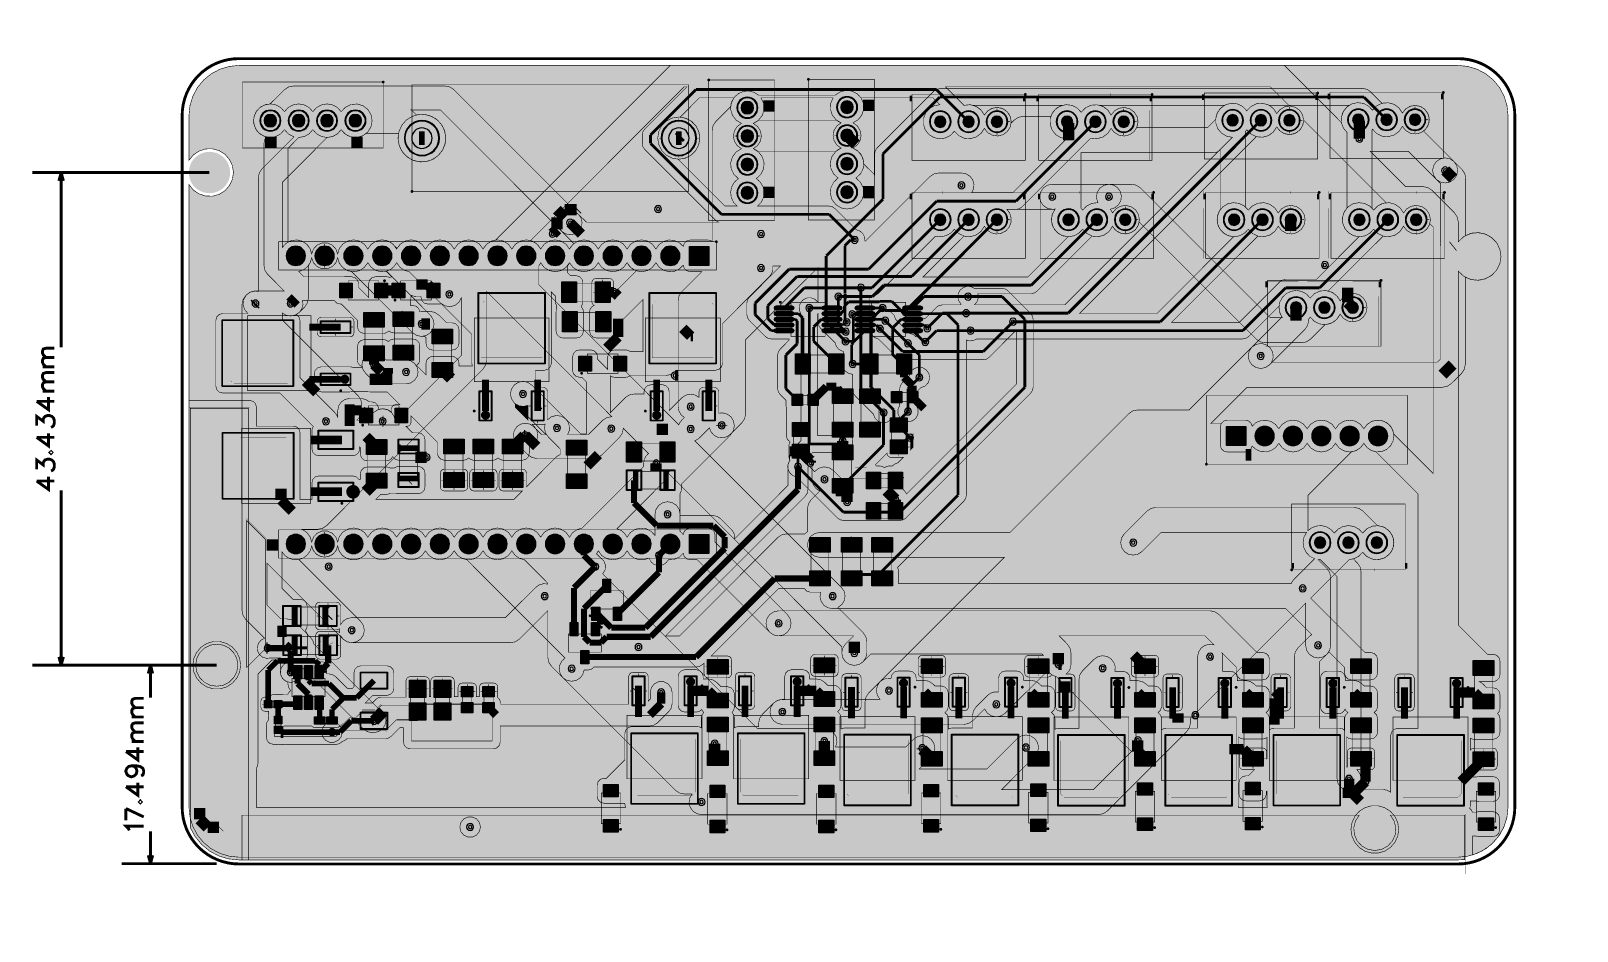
# Model space of a CAD drawing. Header units: millimetres. Extents: x -13 to 123, y -4 to 75.
import ezdxf

# ---------------------------------------------------------------- set-up
doc = ezdxf.new("R2010")
doc.units = ezdxf.units.MM
doc.header["$MEASUREMENT"] = 0
for name, color, linetype, true_color in [('Board-Outline-Layer', 7, 'Continuous', 0xff00ff), ('Bottom-Layer', 7, 'Continuous', 0x0000ff), ('Bottom-Paste-Mask-Layer', 7, 'Continuous', 0x800000), ('Bottom-Solder-Mask-Layer', 7, 'Continuous', 0xaa00ff), ('Component-Marking-Layer', 7, 'Continuous', 0x66ffcc), ('Component-Shape-Layer', 7, 'Continuous', 0x00cccc), ('Document-Layer', 7, 'Continuous', 0xffffff), ('Hole-Layer', 7, 'Continuous', 0x222222), ('Multi-Layer', 7, 'Continuous', 0xc0c0c0), ('Pin-Floating-Layer', 7, 'Continuous', 0xff99ff), ('Pin-Soldering-Layer', 7, 'Continuous', 0xcc9999), ('Top-Layer', 7, 'Continuous', 0xff0000), ('Top-Paste-Mask-Layer', 7, 'Continuous', 0x808080), ('Top-Solder-Mask-Layer', 7, 'Continuous', 0x800080)]:
    doc.layers.add(name, color=color, linetype=linetype, true_color=true_color)

msp = doc.modelspace()

# ---------------------------------------------------------------- hatches: boundary and pattern name
at = {"layer": 'Bottom-Layer'}
for points in [[(0.6, 7), (0.6, 61.89), (0.99, 61.41), (1.49, 61.07), (2.07, 60.89), (2.67, 60.87), (3.26, 61.03), (3.77, 61.35), (4.17, 61.81), (4.43, 62.36), (4.52, 62.96), (4.43, 63.56), (4.17, 64.11), (3.77, 64.57), (3.26, 64.89), (2.67, 65.05), (2.07, 65.04), (1.49, 64.85), (0.99, 64.51), (0.6, 64.04), (0.6, 68), (0.69, 68.86), (0.94, 69.68), (1.34, 70.44), (1.89, 71.11), (2.56, 71.66), (3.32, 72.06), (4.14, 72.31), (5, 72.4), (112.5, 72.4), (113.36, 72.31), (114.18, 72.06), (114.94, 71.66), (115.61, 71.11), (116.16, 70.44), (116.56, 69.68), (116.81, 68.86), (116.9, 68), (116.9, 7), (116.81, 6.14), (116.56, 5.32), (116.16, 4.56), (115.61, 3.89), (114.94, 3.34), (114.18, 2.94), (113.36, 2.69), (112.5, 2.6), (5, 2.6), (4.14, 2.69), (3.32, 2.94), (2.56, 3.34), (1.89, 3.89), (1.34, 4.56), (0.94, 5.32), (0.69, 6.14)], [(7.27, 21.9), (6.96, 21.74), (6.73, 21.46), (6.63, 21.13), (6.66, 20.77), (6.82, 20.46), (7.09, 20.23), (7.43, 20.13), (7.78, 20.16), (8.69, 20.16), (8.69, 19.16), (8.67, 18.75), (8.84, 18.36), (9.16, 18.1), (9.56, 18), (9.97, 18.1), (10.29, 18.36), (10.46, 18.75), (10.44, 19.16), (10.44, 19.45), (15.98, 13.9), (16.34, 13.66), (16.76, 13.58), (16.87, 13.58), (17.28, 13.66), (17.64, 13.89), (17.88, 14.25), (17.97, 14.66), (17.89, 15.08), (17.67, 15.44), (17.32, 15.69), (11.62, 21.38), (11.52, 21.7), (11.32, 21.97), (10, 23.29), (9.65, 23.52), (9.22, 23.61), (8.69, 23.61), (7.48, 24.81), (7.48, 28.52), (14.18, 21.83), (14.54, 21.59), (14.96, 21.51), (15.38, 21.59), (15.74, 21.83), (15.98, 22.19), (16.06, 22.61), (15.98, 23.03), (15.74, 23.39), (10.3, 28.83), (10.71, 28.99), (11.05, 29.26), (11.3, 29.62), (11.42, 30.04), (11.58, 29.6), (11.9, 29.26), (12.33, 29.08), (12.8, 29.08), (13.23, 29.26), (13.55, 29.6), (13.71, 30.04), (13.86, 29.55), (14.18, 29.15), (14.63, 28.89), (15.14, 28.81), (15.64, 28.91), (16.07, 29.2), (16.37, 29.61), (16.68, 29.19), (17.13, 28.91), (17.64, 28.81), (18.16, 28.91), (18.6, 29.19), (18.91, 29.61), (19.22, 29.19), (19.67, 28.91), (20.18, 28.81), (20.7, 28.91), (21.14, 29.19), (21.45, 29.61), (21.76, 29.19), (22.21, 28.91), (22.72, 28.81), (23.24, 28.91), (23.68, 29.19), (23.99, 29.61), (24.26, 29.23), (24.64, 28.95), (25.1, 28.82), (33.76, 20.15), (33.47, 19.89), (33.29, 19.53), (33.24, 19.14), (33.34, 18.76), (33.56, 18.43), (43.5, 8.49), (43.86, 8.25), (44.28, 8.17), (44.95, 8.17), (44.75, 7.8), (44.69, 7.39), (44.8, 6.99), (45.04, 6.65), (45.39, 6.43), (45.8, 6.35), (80.8, 6.35), (81.22, 6.44), (81.58, 6.68), (88.58, 13.68), (88.82, 14.04), (88.9, 14.46), (88.9, 14.83), (99.06, 24.99), (99.06, 21.27), (99.14, 20.85), (99.38, 20.49), (99.74, 20.25), (100.16, 20.16), (100.58, 20.25), (100.94, 20.49), (101.18, 20.85), (101.26, 21.27), (101.26, 27.27), (101.18, 27.69), (100.94, 28.05), (100.15, 28.84), (100.25, 28.83), (100.35, 28.83), (101.83, 27.34), (101.83, 9.51), (101.91, 9.11), (102.14, 8.77), (102.48, 8.54), (102.89, 8.46), (103.29, 8.54), (103.63, 8.77), (103.86, 9.11), (103.94, 9.51), (103.94, 27.78), (103.86, 28.18), (103.63, 28.52), (103.27, 28.89), (103.73, 29.12), (104.08, 29.49), (104.46, 29.1), (104.96, 28.87), (105.5, 28.83), (106.02, 28.99), (106.46, 29.33), (106.74, 29.79), (106.84, 30.33), (106.74, 30.87), (106.46, 31.33), (106.02, 31.67), (105.5, 31.82), (104.96, 31.79), (104.46, 31.56), (104.08, 31.17), (103.75, 31.52), (103.32, 31.75), (102.83, 31.83), (102.35, 31.75), (101.92, 31.52), (101.58, 31.17), (101.29, 31.49), (100.91, 31.72), (100.48, 31.83), (100.03, 31.8), (99.62, 31.65), (99.26, 31.39), (99.26, 34.49), (103.1, 38.33), (103.54, 38.46), (103.92, 38.72), (104.19, 39.09), (104.47, 38.71), (104.85, 38.45), (105.3, 38.33), (105.77, 38.36), (106.19, 38.54), (106.54, 38.86), (106.76, 39.27), (106.84, 39.73), (106.76, 40.19), (106.54, 40.6), (106.19, 40.91), (105.77, 41.09), (105.3, 41.12), (104.85, 41), (104.47, 40.74), (104.19, 40.37), (103.88, 40.77), (103.44, 41.04), (102.94, 41.13), (102.43, 41.04), (102, 40.77), (101.69, 40.37), (101.38, 40.77), (100.94, 41.04), (100.44, 41.13), (99.93, 41.04), (99.5, 40.77), (99.19, 40.37), (98.88, 40.77), (98.44, 41.04), (97.94, 41.13), (97.43, 41.04), (97, 40.77), (96.69, 40.37), (96.41, 40.74), (96.02, 41), (95.58, 41.12), (95.11, 41.09), (94.68, 40.91), (94.34, 40.6), (94.23, 40.87), (94.02, 41.06), (93.74, 41.13), (92.14, 41.13), (91.84, 41.05), (91.62, 40.83), (90.7, 40.83), (93.9, 44.03), (111.13, 44.03), (111.55, 44.12), (111.91, 44.36), (112.8, 45.24), (113.04, 45.6), (113.13, 46.02), (113.13, 53.73), (113.71, 53.51), (114.33, 53.46), (114.93, 53.6), (115.48, 53.91), (115.9, 54.36), (116.18, 54.92), (116.28, 55.53), (116.19, 56.15), (115.93, 56.72), (115.51, 57.18), (114.98, 57.5), (114.38, 57.65), (113.75, 57.62), (113.17, 57.41), (113.17, 62.44), (113.09, 62.86), (112.85, 63.22), (112.14, 63.93), (111.78, 64.16), (111.36, 64.25), (110.94, 64.16), (110.58, 63.93), (110.34, 63.57), (110.25, 63.14), (110.34, 62.72), (110.58, 62.36), (110.96, 61.98), (110.96, 56.76), (110.93, 56.61), (110.92, 56.45), (110.92, 46.48), (110.67, 46.24), (96.06, 46.24), (96.2, 46.67), (96.15, 47.12), (95.93, 47.51), (95.57, 47.78), (95.14, 47.89), (94.69, 47.81), (94.32, 47.57), (88.78, 42.03), (84.26, 42.03), (83.83, 41.95), (83.48, 41.71), (73, 31.23), (56.24, 31.23), (55.81, 31.15), (55.45, 30.91), (55.22, 30.55), (55.13, 30.13), (55.22, 29.71), (55.45, 29.35), (55.81, 29.11), (56.24, 29.03), (72.49, 29.03), (61.53, 18.07), (61.29, 17.71), (61.21, 17.29), (61.29, 16.87), (61.53, 16.51), (52.93, 16.51), (52.51, 16.43), (52.15, 16.19), (51.91, 15.83), (51.83, 15.41), (51.91, 14.98), (52.15, 14.63), (52.51, 14.39), (52.93, 14.3), (68.93, 14.3), (69.35, 14.39), (69.71, 14.63), (70.75, 15.67), (70.99, 15.3), (71.35, 15.06), (71.77, 14.97), (72.2, 15.05), (72.56, 15.29), (76.32, 19.04), (76.52, 18.8), (76.78, 18.62), (77.08, 18.52), (83.48, 12.12), (83.59, 12.02), (83.72, 11.94), (80.34, 8.56), (72.26, 8.56), (75.18, 11.49), (75.42, 11.85), (75.51, 12.27), (75.42, 12.69), (75.18, 13.05), (74.82, 13.29), (74.4, 13.37), (73.98, 13.29), (73.62, 13.05), (70.94, 10.37), (64.98, 10.37), (65.01, 10.4), (65.04, 10.43), (66.04, 11.43), (66.28, 11.79), (66.37, 12.21), (66.28, 12.63), (66.04, 12.99), (65.69, 13.23), (65.26, 13.32), (64.84, 13.23), (64.48, 12.99), (63.81, 12.32), (57.61, 12.32), (57.73, 12.75), (57.67, 13.2), (57.44, 13.58), (57.07, 13.84), (56.63, 13.93), (50.72, 13.93), (37.08, 27.58), (37.29, 27.93), (37.32, 28.35), (37.17, 28.73), (36.86, 29.01), (36.53, 29.34), (36.62, 29.47), (36.69, 29.61), (37, 29.19), (37.45, 28.91), (37.96, 28.81), (38.48, 28.91), (38.92, 29.19), (39.23, 29.61), (39.49, 29.24), (39.85, 28.97), (40.28, 28.82), (40.74, 28.83), (41.17, 28.97), (41.33, 28.65), (41.59, 28.42), (41.93, 28.31), (42.29, 28.34), (42.61, 28.5), (42.84, 28.77), (42.88, 28.82), (43.38, 28.85), (43.83, 29.05), (44.18, 29.39), (44.27, 29.1), (44.49, 28.89), (44.78, 28.82), (45.41, 28.82), (51.8, 22.43), (52.16, 22.19), (52.58, 22.11), (53.01, 22.19), (53.36, 22.43), (53.6, 22.79), (53.69, 23.21), (53.6, 23.63), (53.36, 23.99), (46.99, 30.37), (46.99, 31), (46.91, 31.3), (46.69, 31.52), (46.38, 31.6), (44.78, 31.6), (44.49, 31.53), (44.27, 31.32), (44.18, 31.04), (44.05, 31.19), (43.9, 31.32), (43.9, 32.83), (43.82, 33.26), (43.58, 33.62), (43.22, 33.85), (42.8, 33.94), (42.38, 33.85), (42.02, 33.62), (41.78, 33.26), (41.69, 32.83), (41.69, 30.96), (41.36, 31.32), (40.92, 31.55), (40.42, 31.61), (39.94, 31.5), (39.52, 31.22), (39.23, 30.81), (39.01, 31.15), (38.71, 31.4), (38.34, 31.56), (42.57, 35.8), (42.78, 36.09), (42.89, 36.43), (58.16, 21.15), (58.16, 20.61), (58.24, 20.19), (58.48, 19.83), (58.84, 19.59), (59.26, 19.51), (59.69, 19.59), (60.04, 19.83), (60.28, 20.19), (60.37, 20.61), (60.37, 21.61), (60.28, 22.03), (60.04, 22.39), (57.82, 24.62), (58.16, 24.87), (58.38, 25.22), (58.45, 25.64), (58.36, 26.05), (58.12, 26.39), (45.2, 39.31), (45.42, 39.42), (45.62, 39.57), (46.49, 40.45), (46.64, 40.08), (46.9, 39.79), (47.26, 39.61), (47.65, 39.57), (48.03, 39.67), (48.35, 39.89), (49.35, 40.89), (49.59, 41.25), (49.68, 41.67), (49.68, 48.22), (56.06, 54.59), (56.06, 51.52), (55.8, 51.78), (55.47, 51.91), (55.11, 51.91), (54.78, 51.76), (54.53, 51.5), (54.4, 51.16), (54.42, 50.8), (54.57, 50.48), (54.57, 39.32), (53.78, 38.54), (53.62, 38.3), (53.57, 38.02), (53.57, 37.56), (53.41, 37.22), (53.41, 36.85), (53.55, 36.51), (53.82, 36.25), (54.17, 36.12), (57.78, 32.5), (58.02, 32.34), (58.3, 32.29), (63.3, 32.29), (63.58, 32.34), (63.81, 32.5), (74.81, 43.5), (74.97, 43.74), (75.03, 44.02), (75.03, 50.02), (74.97, 50.3), (74.81, 50.54), (72.81, 52.54), (72.58, 52.69), (72.3, 52.75), (69.84, 52.75), (69.53, 52.9), (69.19, 52.92), (68.87, 52.82), (68.6, 52.6), (68.43, 52.3), (68.39, 51.96), (68.48, 51.63), (68.68, 51.36), (68.63, 51.33), (68.58, 51.29), (67.03, 51.29), (66.75, 51.24), (66.51, 51.08), (65.56, 50.13), (65.28, 50.04), (65.03, 49.85), (64.87, 49.6), (64.79, 49.3), (64.82, 49), (64.94, 48.72), (64.82, 48.6), (64.72, 48.45), (64.46, 48.68), (64.13, 48.79), (62.9, 50.02), (62.77, 50.37), (62.51, 50.64), (62.16, 50.79), (61.79, 50.77), (61.45, 50.61), (61.2, 50.33), (61.09, 49.97), (60.81, 49.73), (60.65, 49.39), (60.64, 49.02), (60.78, 48.67), (61.05, 48.41), (61.4, 48.28), (63.02, 46.66), (63.25, 46.5), (63.53, 46.45), (70.63, 46.45), (70.91, 46.5), (71.14, 46.66), (73.38, 48.9), (73.48, 48.92), (73.57, 48.95), (73.57, 44.32), (63.87, 34.63), (63.78, 34.78), (63.67, 34.91), (62.89, 35.69), (62.53, 35.93), (62.11, 36.01), (58.09, 36.01), (57.42, 36.69), (57.03, 36.94), (56.57, 37.01), (56.12, 36.88), (55.76, 36.59), (55.2, 37.15), (55.14, 37.37), (55.03, 37.56), (55.03, 37.72), (55.6, 38.29), (57.97, 38.29), (58.15, 38.31), (58.32, 38.38), (58.68, 38.49), (58.96, 38.73), (59.12, 39.06), (59.13, 39.43), (59, 39.77), (58.75, 40.04), (58.41, 40.18), (58.04, 40.17), (57.7, 40.02), (57.45, 39.75), (56.03, 39.75), (56.03, 50.48), (56.04, 50.5), (56.06, 50.52), (56.06, 49.77), (56.11, 49.49), (56.27, 49.25), (57.58, 47.94), (57.66, 47.67), (57.82, 47.44), (58.04, 47.28), (58.3, 47.18), (58.3, 46.47), (58.22, 46.12), (58.27, 45.76), (58.46, 45.46), (58.76, 45.25), (59.11, 45.17), (59.11, 43.8), (59.17, 43.52), (59.33, 43.28), (60.94, 41.67), (61.09, 41.3), (61.37, 41.02), (61.75, 40.9), (62.15, 40.95), (62.48, 41.16), (62.7, 41.49), (62.75, 41.89), (62.62, 42.27), (62.35, 42.56), (61.98, 42.7), (60.57, 44.1), (60.57, 52.07), (60.84, 52.07), (61.12, 52.13), (61.36, 52.28), (66.43, 57.35), (66.9, 57.3), (67.36, 57.39), (67.77, 57.62), (68.09, 57.96), (68.47, 57.58), (68.95, 57.35), (69.49, 57.3), (70, 57.45), (70.43, 57.77), (70.73, 58.22), (70.99, 57.87), (71.36, 57.64), (71.78, 57.54), (72.22, 57.6), (72.6, 57.8), (72.9, 58.12), (73.07, 58.52), (73.09, 58.95), (72.97, 59.37), (72.71, 59.72), (76.71, 59.72), (76.85, 59.72), (76.98, 59.75), (76.74, 59.33), (76.64, 58.85), (76.7, 58.37), (76.91, 57.94), (77.25, 57.59), (77.68, 57.37), (78.16, 57.3), (78.64, 57.38), (79.06, 57.61), (79.4, 57.96), (79.77, 57.58), (80.25, 57.35), (80.79, 57.3), (81.3, 57.45), (81.74, 57.77), (82.03, 58.22), (82.26, 57.9), (82.58, 57.68), (82.95, 57.56), (83.34, 57.56), (83.71, 57.68), (84.03, 57.9), (84.26, 58.22), (84.38, 58.59), (94.7, 48.27), (95.06, 48.03), (95.48, 47.95), (98.71, 47.95), (99.13, 48.03), (99.49, 48.27), (100.77, 49.55), (101.19, 49.63), (101.57, 49.82), (101.88, 50.11), (102.1, 50.47), (102.39, 50.1), (102.81, 49.86), (103.28, 49.8), (103.74, 49.91), (104.12, 50.19), (104.38, 50.59), (104.47, 51.05), (104.38, 51.52), (104.12, 51.92), (103.74, 52.2), (103.28, 52.31), (102.81, 52.25), (102.39, 52.01), (102.1, 51.64), (101.8, 52.09), (101.37, 52.41), (100.85, 52.55), (100.32, 52.51), (99.83, 52.28), (99.46, 51.89), (99.14, 52.24), (98.72, 52.47), (98.25, 52.56), (97.77, 52.49), (97.34, 52.28), (97, 51.95), (96.78, 51.53), (96.71, 51.05), (96.78, 50.58), (97, 50.16), (95.93, 50.16), (84.49, 61.6), (84.13, 61.84), (83.71, 61.92), (81.71, 61.92), (81.27, 61.83), (80.9, 61.57), (80.67, 61.18), (80.61, 60.74), (80.74, 60.3), (80.22, 60.24), (79.75, 60.01), (79.4, 59.64), (79.33, 59.73), (79.25, 59.82), (79.25, 64.7), (90.86, 64.7), (91.21, 64.75), (91.52, 64.92), (91.52, 59.67), (91.31, 59.24), (91.25, 58.77), (91.33, 58.3), (91.56, 57.89), (91.9, 57.56), (92.33, 57.36), (92.8, 57.3), (93.26, 57.39), (93.68, 57.62), (94, 57.96), (94.37, 57.58), (94.86, 57.35), (95.39, 57.3), (95.91, 57.45), (96.34, 57.77), (96.64, 58.22), (96.93, 57.85), (97.34, 57.61), (97.82, 57.54), (98.28, 57.66), (98.66, 57.93), (98.92, 58.33), (99.01, 58.8), (98.92, 59.27), (98.66, 59.67), (98.28, 59.94), (97.82, 60.06), (97.34, 59.99), (96.93, 59.76), (96.64, 59.39), (96.34, 59.84), (95.91, 60.15), (95.39, 60.3), (94.86, 60.25), (94.37, 60.02), (94, 59.64), (93.87, 59.8), (93.73, 59.94), (93.73, 66.54), (93.8, 66.63), (93.87, 66.73), (94.25, 66.34), (94.73, 66.11), (95.27, 66.07), (95.78, 66.21), (96.22, 66.53), (96.51, 66.98), (96.81, 66.61), (97.22, 66.37), (97.69, 66.31), (98.15, 66.42), (98.54, 66.7), (98.79, 67.1), (98.88, 67.56), (98.79, 68.03), (98.54, 68.43), (98.15, 68.71), (97.69, 68.82), (97.22, 68.76), (96.81, 68.52), (96.51, 68.15), (96.24, 68.57), (95.84, 68.88), (102.89, 68.88), (102.55, 68.58), (102.31, 68.19), (102.2, 67.74), (102.23, 67.28), (102.4, 66.85), (102.7, 66.5), (102.7, 59.82), (102.42, 59.41), (102.3, 58.93), (102.34, 58.44), (102.54, 57.99), (102.87, 57.62), (103.3, 57.38), (103.79, 57.3), (104.27, 57.37), (104.71, 57.6), (105.05, 57.96), (105.42, 57.58), (105.91, 57.35), (106.44, 57.3), (106.96, 57.45), (107.39, 57.77), (107.69, 58.22), (107.98, 57.85), (108.39, 57.61), (108.86, 57.54), (109.33, 57.66), (109.71, 57.93), (109.97, 58.33), (110.06, 58.8), (109.97, 59.27), (109.71, 59.67), (109.33, 59.94), (108.86, 60.06), (108.39, 59.99), (107.98, 59.76), (107.69, 59.39), (107.39, 59.84), (106.96, 60.15), (106.44, 60.3), (105.91, 60.25), (105.42, 60.02), (105.05, 59.64), (104.98, 59.73), (104.9, 59.82), (104.9, 66.71), (104.93, 66.74), (104.95, 66.78), (105.32, 66.39), (105.81, 66.16), (106.34, 66.12), (106.86, 66.26), (107.29, 66.58), (107.59, 67.03), (107.88, 66.66), (108.3, 66.42), (108.77, 66.36), (109.23, 66.47), (109.61, 66.75), (109.87, 67.15), (109.96, 67.61), (109.87, 68.08), (109.61, 68.48), (109.23, 68.76), (108.77, 68.87), (108.3, 68.81), (107.88, 68.57), (107.59, 68.2), (107.29, 68.65), (106.85, 68.97), (106.33, 69.11), (105.79, 69.06), (104.72, 70.13), (104.48, 70.29), (104.2, 70.35), (66.79, 70.35), (66.51, 70.29), (66.27, 70.13), (61.27, 65.13), (61.11, 64.89), (61.06, 64.61), (61.06, 62.75), (60.1, 63.7), (60.04, 64.15), (59.85, 64.56), (59.54, 64.89), (59.15, 65.11), (59.52, 65.38), (59.77, 65.77), (59.86, 66.22), (59.77, 66.68), (59.52, 67.07), (59.15, 67.34), (59.6, 67.61), (59.92, 68.02), (60.09, 68.51), (60.07, 69.04), (59.87, 69.52), (59.51, 69.91), (59.05, 70.14), (58.52, 70.2), (58.02, 70.07), (57.58, 69.78), (50.82, 69.78), (50.42, 70.03), (49.96, 70.15), (49.49, 70.11), (49.06, 69.93), (48.7, 69.62), (48.46, 69.22), (48.36, 68.76), (47.05, 67.45), (46.81, 67.1), (46.73, 66.67), (46.73, 56.89), (46.57, 56.98), (46.38, 57), (44.78, 57), (44.49, 56.93), (44.27, 56.72), (44.18, 56.44), (43.83, 56.77), (43.39, 56.97), (42.91, 57.01), (42.45, 56.88), (42.05, 56.61), (41.77, 56.21), (41.46, 56.64), (41.02, 56.92), (40.5, 57.02), (39.99, 56.92), (39.54, 56.64), (39.23, 56.21), (38.92, 56.64), (38.48, 56.92), (37.96, 57.02), (37.45, 56.92), (37, 56.64), (36.69, 56.21), (36.38, 56.64), (35.94, 56.92), (35.42, 57.02), (34.91, 56.92), (34.46, 56.64), (34.15, 56.21), (33.84, 56.64), (33.4, 56.92), (32.88, 57.02), (32.37, 56.92), (31.92, 56.64), (31.61, 56.21), (31.3, 56.64), (30.86, 56.92), (30.34, 57.02), (29.83, 56.92), (29.38, 56.64), (29.07, 56.21), (28.76, 56.64), (28.32, 56.92), (27.8, 57.02), (27.29, 56.92), (26.84, 56.64), (26.53, 56.21), (26.22, 56.64), (25.78, 56.92), (25.26, 57.02), (24.75, 56.92), (24.3, 56.64), (23.99, 56.21), (23.68, 56.64), (23.24, 56.92), (22.72, 57.02), (22.21, 56.92), (21.76, 56.64), (21.45, 56.21), (21.14, 56.64), (20.7, 56.92), (20.18, 57.02), (19.67, 56.92), (19.22, 56.64), (18.91, 56.21), (18.6, 56.64), (18.16, 56.92), (17.64, 57.02), (17.13, 56.92), (16.68, 56.64), (16.37, 56.21), (16.07, 56.63), (15.64, 56.91), (15.14, 57.02), (14.63, 56.93), (14.18, 56.67), (13.86, 56.27), (13.71, 55.78), (13.55, 56.22), (13.23, 56.56), (12.8, 56.75), (12.33, 56.75), (11.9, 56.56), (11.58, 56.22), (11.42, 55.78), (11.27, 56.25), (10.98, 56.64), (10.56, 56.91), (10.08, 57.01), (9.59, 56.95), (9.15, 56.71), (8.83, 56.35), (8.83, 62.09), (12.78, 66.05), (13.27, 66.13), (13.7, 66.37), (14.02, 66.74), (14.3, 66.41), (14.66, 66.18), (15.07, 66.06), (15.49, 66.06), (15.9, 66.19), (16.26, 66.42), (19.08, 66.42), (19.04, 65.82), (19.17, 65.24), (19.46, 64.71), (19.89, 64.29), (20.42, 64.01), (21.01, 63.89), (21.61, 63.94), (22.17, 64.15), (22.64, 64.52), (23, 65.01), (23.2, 65.57), (23.23, 66.17), (23.1, 66.75), (22.8, 67.28), (22.37, 67.69), (21.84, 67.97), (21.25, 68.09), (20.65, 68.04), (20.38, 68.31), (20.28, 68.4), (20.17, 68.47), (22.77, 68.47), (33.46, 57.78), (33.81, 57.55), (34.21, 57.47), (34.61, 57.55), (34.95, 57.78), (35.18, 58.12), (35.26, 58.53), (35.18, 58.93), (34.95, 59.27), (23.95, 70.27), (23.61, 70.5), (23.21, 70.58), (9.77, 70.58), (9.37, 70.5), (9.03, 70.27), (7.76, 69.01), (7.26, 68.91), (6.82, 68.66), (6.49, 68.27), (6.32, 67.8), (6.31, 67.29), (6.48, 66.81), (6.8, 66.41), (7.23, 66.15), (7.73, 66.05), (8.23, 66.12), (8.68, 66.36), (9.02, 66.74), (9.38, 66.34), (9.86, 66.11), (7.03, 63.27), (6.8, 62.93), (6.72, 62.53), (6.72, 52.48), (6.35, 52.51), (5.99, 52.41), (5.69, 52.19), (5.6, 52.1), (5.36, 51.75), (5.28, 51.32), (5.28, 24.35), (5.36, 23.93), (5.6, 23.57)], [(48.96, 68.67, 1), (50.71, 68.67, 1)], [(57.75, 68.72, 1), (59.5, 68.72, 1)], [(6.9, 67.53, 1), (8.65, 67.53, 1)], [(9.4, 67.53, 1), (11.15, 67.53, 1)], [(11.9, 67.53, 1), (13.65, 67.53, 1)], [(14.4, 67.53, 1), (16.15, 67.53, 1)], [(65.94, 67.44, 1), (67.74, 67.44, 1)], [(68.44, 67.44, 1), (70.24, 67.44, 1)], [(72.2, 68.64), (71.78, 68.69), (71.35, 68.6), (70.99, 68.36), (70.73, 68.02), (70.49, 68.4), (70.16, 68.7), (69.75, 68.88), (77.61, 68.88), (77.17, 68.68), (76.81, 68.34), (76.59, 67.91), (74.15, 67.91), (73.72, 67.82), (73.36, 67.58), (73.09, 67.31), (73.06, 67.74), (72.89, 68.14), (72.59, 68.45)], [(70.94, 67.44, 1), (72.74, 67.44, 1)], [(77.12, 67.44, 1), (78.92, 67.44, 1)], [(79.62, 67.44, 1), (81.42, 67.44, 1)], [(91.12, 67.62), (90.4, 66.91), (84.16, 66.91), (84.27, 67.37), (84.21, 67.85), (83.96, 68.27), (83.58, 68.56), (83.11, 68.69), (82.63, 68.63), (82.21, 68.4), (81.9, 68.02), (81.67, 68.4), (81.33, 68.7), (80.93, 68.88), (91.9, 68.88), (91.5, 68.56), (91.23, 68.13)], [(82.12, 67.44, 1), (83.92, 67.44, 1)], [(91.72, 67.56, 1), (93.52, 67.56, 1)], [(94.22, 67.56, 1), (96.02, 67.56, 1)], [(96.72, 67.56, 1), (98.52, 67.56, 1)], [(102.8, 67.61, 1), (104.6, 67.61, 1)], [(105.3, 67.61, 1), (107.1, 67.61, 1)], [(107.8, 67.61, 1), (109.6, 67.61, 1)], [(19.64, 65.99, 1), (22.64, 65.99, 1)], [(41.93, 65.99), (42.02, 65.42), (42.28, 64.9), (42.69, 64.49), (43.21, 64.22), (43.79, 64.13), (44.36, 64.22), (44.88, 64.49), (45.29, 64.9), (45.55, 65.42), (45.64, 65.99), (45.55, 66.56), (45.29, 67.08), (44.88, 67.49), (44.36, 67.76), (43.79, 67.85), (43.21, 67.76), (42.69, 67.49), (42.28, 67.08), (42.02, 66.56)], [(42.29, 65.99, 1), (45.29, 65.99, 1)], [(48.96, 66.17, 1), (50.71, 66.17, 1)], [(58.1, 67.34), (57.73, 67.07), (57.48, 66.68), (57.39, 66.22), (57.48, 65.77), (57.73, 65.38), (58.1, 65.11), (57.83, 64.97), (57.58, 64.78), (50.82, 64.78), (50.6, 64.94), (50.36, 65.06), (50.73, 65.33), (50.98, 65.72), (51.07, 66.17), (50.98, 66.63), (50.73, 67.02), (50.36, 67.29), (50.6, 67.41), (50.82, 67.57), (57.7, 67.57), (57.89, 67.44)], [(57.75, 66.22, 1), (59.5, 66.22, 1)], [(48.96, 63.67, 1), (50.71, 63.67, 1)], [(57.75, 63.72, 1), (59.5, 63.72, 1)], [(48.96, 61.17, 1), (50.71, 61.17, 1)], [(57.75, 61.22, 1), (59.5, 61.22, 1)], [(65.94, 58.8, 1), (67.74, 58.8, 1)], [(68.44, 58.8, 1), (70.24, 58.8, 1)], [(70.94, 58.8, 1), (72.74, 58.8, 1)], [(77.25, 58.8, 1), (79.05, 58.8, 1)], [(79.75, 58.8, 1), (81.55, 58.8, 1)], [(82.25, 58.8, 1), (84.05, 58.8, 1)], [(91.85, 58.8, 1), (93.65, 58.8, 1)], [(94.35, 58.8, 1), (96.15, 58.8, 1)], [(96.85, 58.8, 1), (98.65, 58.8, 1)], [(102.9, 58.8, 1), (104.7, 58.8, 1)], [(105.4, 58.8, 1), (107.2, 58.8, 1)], [(107.9, 58.8, 1), (109.7, 58.8, 1)], [(9.22, 55.61, 1), (10.82, 55.61, 1)], [(11.76, 55.61, 1), (13.36, 55.61, 1)], [(14.3, 55.61, 1), (15.9, 55.61, 1)], [(16.84, 55.61, 1), (18.44, 55.61, 1)], [(19.38, 55.61, 1), (20.98, 55.61, 1)], [(21.92, 55.61, 1), (23.52, 55.61, 1)], [(24.46, 55.61, 1), (26.06, 55.61, 1)], [(27, 55.61, 1), (28.6, 55.61, 1)], [(29.54, 55.61, 1), (31.14, 55.61, 1)], [(32.08, 55.61, 1), (33.68, 55.61, 1)], [(34.62, 55.61, 1), (36.22, 55.61, 1)], [(37.16, 55.61, 1), (38.76, 55.61, 1)], [(39.7, 55.61, 1), (41.3, 55.61, 1)], [(42.24, 55.61, 1), (43.84, 55.61, 1)], [(46.38, 56.4), (46.38, 54.82), (44.78, 54.82), (44.78, 56.4)], [(10.33, 50.63), (10.8, 51.1), (11.04, 51.46), (11.13, 51.88), (11.13, 54.74), (11.32, 55.07), (11.42, 55.44), (11.58, 55), (11.9, 54.66), (12.33, 54.48), (12.8, 54.48), (13.23, 54.66), (13.55, 55), (13.71, 55.44), (13.84, 55), (14.11, 54.62), (14.49, 54.35), (14.94, 54.22), (20.32, 48.83), (20.68, 48.59), (21.1, 48.51), (21.53, 48.59), (21.88, 48.83), (22.12, 49.19), (22.21, 49.61), (22.12, 50.03), (21.88, 50.39), (18.02, 54.26), (18.39, 54.42), (18.69, 54.68), (18.91, 55.01), (19.18, 54.63), (19.56, 54.35), (20.02, 54.22), (22.78, 51.45), (23.16, 51.21), (23.61, 51.13), (24.05, 51.24), (24.4, 51.52), (24.62, 51.92), (24.62, 46.83), (18.78, 40.99), (18.7, 41.42), (18.47, 41.79), (18.11, 42.04), (17.68, 42.13), (17.26, 42.05), (16.89, 41.81), (16.22, 41.13), (15.39, 41.13), (15.62, 41.36), (15.77, 41.66), (15.83, 41.99), (15.83, 42.53), (15.75, 42.93), (15.52, 43.27), (8.83, 49.96), (8.83, 50.58), (9.18, 50.37), (9.59, 50.31), (9.99, 50.4)], [(31.45, 54.74), (31.54, 54.87), (31.61, 55.01), (31.92, 54.59), (32.37, 54.31), (32.88, 54.21), (33.4, 54.31), (33.84, 54.59), (34.15, 55.01), (34.46, 54.59), (34.91, 54.31), (35.42, 54.21), (35.94, 54.31), (36.38, 54.59), (36.69, 55.01), (37, 54.59), (37.45, 54.31), (37.96, 54.21), (38.48, 54.31), (38.92, 54.59), (39.23, 55.01), (39.54, 54.59), (39.99, 54.31), (40.5, 54.21), (41.02, 54.31), (41.46, 54.59), (41.77, 55.01), (42.05, 54.62), (42.45, 54.34), (42.91, 54.21), (43.39, 54.25), (43.83, 54.45), (44.18, 54.79), (44.27, 54.5), (44.49, 54.3), (44.78, 54.22), (45.82, 54.22), (44.05, 52.45), (43.81, 52.1), (43.73, 51.67), (43.73, 42.31), (43.8, 41.94), (43.99, 41.6), (44.28, 41.36), (44.05, 41.13), (43.9, 40.94), (43.79, 40.72), (31.45, 53.07)], [(26.5, 45.6), (26.74, 45.95), (26.83, 46.38), (26.83, 52.49), (37.88, 41.43), (37.45, 41.36), (37.09, 41.13), (35.82, 39.86), (33.98, 39.86), (34.13, 40.2), (34.15, 40.57), (34.04, 40.92), (33.83, 41.22), (30.83, 44.22), (30.47, 44.46), (30.05, 44.55), (29.63, 44.46), (29.27, 44.22), (29.03, 43.86), (28.94, 43.44), (29.03, 43.02), (29.27, 42.66), (32.07, 39.86), (31.69, 39.86), (31, 40.55), (30.66, 40.78), (30.26, 40.86), (29.85, 40.78), (29.51, 40.55), (29.28, 40.21), (29.2, 39.8), (29.28, 39.4), (29.51, 39.06), (30.51, 38.06), (30.85, 37.83), (31.26, 37.75), (36.26, 37.75), (36.66, 37.83), (37, 38.06), (38.58, 39.64), (38.82, 40), (38.89, 40.42), (41.12, 38.19), (40.89, 37.95), (40.74, 37.64), (40.69, 37.31), (40.69, 37.04), (35.26, 31.61), (34.8, 31.47), (34.42, 31.2), (34.15, 30.81), (33.84, 31.24), (33.4, 31.52), (32.88, 31.62), (32.37, 31.52), (31.92, 31.24), (31.61, 30.81), (31.3, 31.24), (30.86, 31.52), (30.34, 31.62), (29.83, 31.52), (29.38, 31.24), (29.07, 30.81), (28.76, 31.24), (28.32, 31.52), (27.8, 31.62), (27.29, 31.52), (26.84, 31.24), (26.53, 30.81), (26.22, 31.24), (25.78, 31.52), (25.26, 31.62), (24.75, 31.52), (24.3, 31.24), (23.99, 30.81), (23.68, 31.24), (23.24, 31.52), (22.72, 31.62), (22.21, 31.52), (21.76, 31.24), (21.45, 30.81), (21.14, 31.24), (20.7, 31.52), (20.18, 31.62), (19.67, 31.52), (19.22, 31.24), (18.91, 30.81), (18.6, 31.24), (18.16, 31.52), (17.64, 31.62), (17.13, 31.52), (16.68, 31.24), (16.37, 30.81), (16.07, 31.23), (15.64, 31.51), (15.14, 31.62), (14.63, 31.53), (14.18, 31.27), (13.86, 30.87), (13.71, 30.38), (13.55, 30.82), (13.23, 31.16), (12.8, 31.35), (12.33, 31.35), (11.9, 31.16), (11.58, 30.82), (11.42, 30.38), (11.27, 30.85), (10.98, 31.24), (10.56, 31.51), (11.96, 31.51), (12.38, 31.59), (12.74, 31.83)], [(97.31, 51.05, 1), (99.11, 51.05, 1)], [(99.81, 51.05, 1), (101.61, 51.05, 1)], [(102.31, 51.05, 1), (104.11, 51.05, 1)], [(19.75, 44.33), (20.15, 44.41), (20.49, 44.64), (20.72, 44.98), (20.8, 45.38), (20.72, 45.78), (20.49, 46.13), (20.15, 46.35), (19.75, 46.43), (17.98, 46.43), (17.65, 46.77), (17.31, 46.99), (16.91, 47.07), (16.5, 46.99), (16.16, 46.77), (15.93, 46.42), (15.85, 46.02), (15.93, 45.62), (16.16, 45.28), (16.8, 44.64), (17.14, 44.41), (17.55, 44.33)], [(65.13, 43.99), (65.5, 44.13), (65.78, 44.42), (65.9, 44.8), (65.85, 45.2), (65.64, 45.53), (65.3, 45.75), (64.91, 45.8), (64.53, 45.67), (64.24, 45.4), (64.1, 45.02), (63.48, 44.41), (63.32, 44.17), (63.27, 43.89), (63.27, 42.43), (63.11, 42.07), (63.12, 41.67), (63.29, 41.31), (63.61, 41.07), (64, 40.98), (64.39, 41.07), (64.7, 41.31), (64.88, 41.67), (64.89, 42.07), (64.73, 42.43), (64.73, 43.59)], [(93.74, 40.53), (93.74, 38.93), (92.14, 38.93), (92.14, 40.53)], [(94.64, 39.73, 1), (96.24, 39.73, 1)], [(97.14, 39.73, 1), (98.74, 39.73, 1)], [(99.64, 39.73, 1), (101.24, 39.73, 1)], [(102.14, 39.73, 1), (103.74, 39.73, 1)], [(104.64, 39.73, 1), (106.24, 39.73, 1)], [(9.22, 30.21, 1), (10.82, 30.21, 1)], [(11.76, 30.21, 1), (13.36, 30.21, 1)], [(14.3, 30.21, 1), (15.9, 30.21, 1)], [(16.84, 30.21, 1), (18.44, 30.21, 1)], [(19.38, 30.21, 1), (20.98, 30.21, 1)], [(21.92, 30.21, 1), (23.52, 30.21, 1)], [(24.46, 30.21, 1), (26.06, 30.21, 1)], [(27, 30.21, 1), (28.6, 30.21, 1)], [(29.54, 30.21, 1), (31.14, 30.21, 1)], [(32.08, 30.21, 1), (33.68, 30.21, 1)], [(34.62, 30.21, 1), (36.22, 30.21, 1)], [(37.16, 30.21, 1), (38.76, 30.21, 1)], [(39.7, 30.21, 1), (41.3, 30.21, 1)], [(42.24, 30.21, 1), (43.84, 30.21, 1)], [(46.38, 31), (46.38, 29.42), (44.78, 29.42), (44.78, 31)], [(99.43, 30.33, 1), (101.23, 30.33, 1)], [(101.93, 30.33, 1), (103.73, 30.33, 1)], [(104.43, 30.33, 1), (106.23, 30.33, 1)], [(5.15, 19.53), (5.07, 20.12), (4.82, 20.66), (4.43, 21.12), (3.92, 21.44), (3.35, 21.61), (2.75, 21.61), (2.17, 21.44), (1.67, 21.12), (1.28, 20.66), (1.03, 20.12), (0.94, 19.53), (1.03, 18.93), (1.28, 18.39), (1.67, 17.94), (2.17, 17.61), (2.75, 17.44), (3.35, 17.44), (3.92, 17.61), (4.43, 17.94), (4.82, 18.39), (5.07, 18.93)], [(12.29, 13.62), (12.38, 13.22), (12.64, 12.91), (13, 12.73), (13.41, 12.73), (13.77, 12.91), (14.02, 13.22), (14.11, 13.62), (14.02, 14.01), (13.77, 14.33), (13.41, 14.51), (13, 14.51), (12.64, 14.33), (12.38, 14.01)], [(107.26, 5.05), (107.18, 5.64), (106.93, 6.19), (106.53, 6.64), (106.03, 6.96), (105.46, 7.13), (104.86, 7.13), (104.28, 6.96), (103.78, 6.64), (103.39, 6.19), (103.14, 5.64), (103.05, 5.05), (103.14, 4.46), (103.39, 3.91), (103.78, 3.46), (104.28, 3.13), (104.86, 2.97), (105.46, 2.97), (106.03, 3.13), (106.53, 3.46), (106.93, 3.91), (107.18, 4.46)], [(24.48, 5.26), (24.57, 4.86), (24.82, 4.55), (25.19, 4.37), (25.59, 4.37), (25.96, 4.55), (26.21, 4.86), (26.3, 5.26), (26.21, 5.65), (25.96, 5.97), (25.59, 6.14), (25.19, 6.14), (24.82, 5.97), (24.57, 5.65)]]:
    msp.add_hatch(color=256, dxfattribs=at).paths.add_polyline_path(points)
at = {"layer": 'Bottom-Paste-Mask-Layer'}
for points in [[(48.96, 68.67, 1), (50.71, 68.67, 1)], [(57.75, 68.72, 1), (59.5, 68.72, 1)], [(6.9, 67.53, 1), (8.65, 67.53, 1)], [(9.4, 67.53, 1), (11.15, 67.53, 1)], [(11.9, 67.53, 1), (13.65, 67.53, 1)], [(14.4, 67.53, 1), (16.15, 67.53, 1)], [(65.94, 67.44, 1), (67.74, 67.44, 1)], [(68.44, 67.44, 1), (70.24, 67.44, 1)], [(70.94, 67.44, 1), (72.74, 67.44, 1)], [(77.12, 67.44, 1), (78.92, 67.44, 1)], [(79.62, 67.44, 1), (81.42, 67.44, 1)], [(82.12, 67.44, 1), (83.92, 67.44, 1)], [(91.72, 67.56, 1), (93.52, 67.56, 1)], [(94.22, 67.56, 1), (96.02, 67.56, 1)], [(96.72, 67.56, 1), (98.52, 67.56, 1)], [(102.8, 67.61, 1), (104.6, 67.61, 1)], [(105.3, 67.61, 1), (107.1, 67.61, 1)], [(107.8, 67.61, 1), (109.6, 67.61, 1)], [(19.64, 65.99, 1), (22.64, 65.99, 1)], [(42.29, 65.99, 1), (45.29, 65.99, 1)], [(48.96, 66.17, 1), (50.71, 66.17, 1)], [(57.75, 66.22, 1), (59.5, 66.22, 1)], [(48.96, 63.67, 1), (50.71, 63.67, 1)], [(57.75, 63.72, 1), (59.5, 63.72, 1)], [(48.96, 61.17, 1), (50.71, 61.17, 1)], [(57.75, 61.22, 1), (59.5, 61.22, 1)], [(65.94, 58.8, 1), (67.74, 58.8, 1)], [(68.44, 58.8, 1), (70.24, 58.8, 1)], [(70.94, 58.8, 1), (72.74, 58.8, 1)], [(77.25, 58.8, 1), (79.05, 58.8, 1)], [(79.75, 58.8, 1), (81.55, 58.8, 1)], [(82.25, 58.8, 1), (84.05, 58.8, 1)], [(91.85, 58.8, 1), (93.65, 58.8, 1)], [(94.35, 58.8, 1), (96.15, 58.8, 1)], [(96.85, 58.8, 1), (98.65, 58.8, 1)], [(102.9, 58.8, 1), (104.7, 58.8, 1)], [(105.4, 58.8, 1), (107.2, 58.8, 1)], [(107.9, 58.8, 1), (109.7, 58.8, 1)], [(9.22, 55.61, 1), (10.82, 55.61, 1)], [(11.76, 55.61, 1), (13.36, 55.61, 1)], [(14.3, 55.61, 1), (15.9, 55.61, 1)], [(16.84, 55.61, 1), (18.44, 55.61, 1)], [(19.38, 55.61, 1), (20.98, 55.61, 1)], [(21.92, 55.61, 1), (23.52, 55.61, 1)], [(24.46, 55.61, 1), (26.06, 55.61, 1)], [(27, 55.61, 1), (28.6, 55.61, 1)], [(29.54, 55.61, 1), (31.14, 55.61, 1)], [(32.08, 55.61, 1), (33.68, 55.61, 1)], [(34.62, 55.61, 1), (36.22, 55.61, 1)], [(37.16, 55.61, 1), (38.76, 55.61, 1)], [(39.7, 55.61, 1), (41.3, 55.61, 1)], [(42.24, 55.61, 1), (43.84, 55.61, 1)], [(46.38, 56.4), (46.38, 54.82), (44.78, 54.82), (44.78, 56.4)], [(97.31, 51.05, 1), (99.11, 51.05, 1)], [(99.81, 51.05, 1), (101.61, 51.05, 1)], [(102.31, 51.05, 1), (104.11, 51.05, 1)], [(93.74, 40.53), (93.74, 38.93), (92.14, 38.93), (92.14, 40.53)], [(94.64, 39.73, 1), (96.24, 39.73, 1)], [(97.14, 39.73, 1), (98.74, 39.73, 1)], [(99.64, 39.73, 1), (101.24, 39.73, 1)], [(102.14, 39.73, 1), (103.74, 39.73, 1)], [(104.64, 39.73, 1), (106.24, 39.73, 1)], [(9.22, 30.21, 1), (10.82, 30.21, 1)], [(11.76, 30.21, 1), (13.36, 30.21, 1)], [(14.3, 30.21, 1), (15.9, 30.21, 1)], [(16.84, 30.21, 1), (18.44, 30.21, 1)], [(19.38, 30.21, 1), (20.98, 30.21, 1)], [(21.92, 30.21, 1), (23.52, 30.21, 1)], [(24.46, 30.21, 1), (26.06, 30.21, 1)], [(27, 30.21, 1), (28.6, 30.21, 1)], [(29.54, 30.21, 1), (31.14, 30.21, 1)], [(32.08, 30.21, 1), (33.68, 30.21, 1)], [(34.62, 30.21, 1), (36.22, 30.21, 1)], [(37.16, 30.21, 1), (38.76, 30.21, 1)], [(39.7, 30.21, 1), (41.3, 30.21, 1)], [(42.24, 30.21, 1), (43.84, 30.21, 1)], [(46.38, 31), (46.38, 29.42), (44.78, 29.42), (44.78, 31)], [(99.43, 30.33, 1), (101.23, 30.33, 1)], [(101.93, 30.33, 1), (103.73, 30.33, 1)], [(104.43, 30.33, 1), (106.23, 30.33, 1)]]:
    msp.add_hatch(color=256, dxfattribs=at).paths.add_polyline_path(points)
at = {"layer": 'Bottom-Solder-Mask-Layer'}
for points in [[(48.91, 68.67, 1), (50.76, 68.67, 1)], [(57.7, 68.72, 1), (59.55, 68.72, 1)], [(6.85, 67.53, 1), (8.7, 67.53, 1)], [(9.35, 67.53, 1), (11.2, 67.53, 1)], [(11.85, 67.53, 1), (13.7, 67.53, 1)], [(14.35, 67.53, 1), (16.2, 67.53, 1)], [(65.89, 67.44, 1), (67.79, 67.44, 1)], [(68.39, 67.44, 1), (70.29, 67.44, 1)], [(70.89, 67.44, 1), (72.79, 67.44, 1)], [(77.07, 67.44, 1), (78.97, 67.44, 1)], [(79.57, 67.44, 1), (81.47, 67.44, 1)], [(82.07, 67.44, 1), (83.97, 67.44, 1)], [(91.67, 67.56, 1), (93.57, 67.56, 1)], [(94.17, 67.56, 1), (96.07, 67.56, 1)], [(96.67, 67.56, 1), (98.57, 67.56, 1)], [(102.75, 67.61, 1), (104.65, 67.61, 1)], [(105.25, 67.61, 1), (107.15, 67.61, 1)], [(107.75, 67.61, 1), (109.65, 67.61, 1)], [(19.59, 65.99, 1), (22.69, 65.99, 1)], [(42.24, 65.99, 1), (45.34, 65.99, 1)], [(48.91, 66.17, 1), (50.76, 66.17, 1)], [(57.7, 66.22, 1), (59.55, 66.22, 1)], [(48.91, 63.67, 1), (50.76, 63.67, 1)], [(57.7, 63.72, 1), (59.55, 63.72, 1)], [(48.91, 61.17, 1), (50.76, 61.17, 1)], [(57.7, 61.22, 1), (59.55, 61.22, 1)], [(65.89, 58.8, 1), (67.79, 58.8, 1)], [(68.39, 58.8, 1), (70.29, 58.8, 1)], [(70.89, 58.8, 1), (72.79, 58.8, 1)], [(77.2, 58.8, 1), (79.1, 58.8, 1)], [(79.7, 58.8, 1), (81.6, 58.8, 1)], [(82.2, 58.8, 1), (84.1, 58.8, 1)], [(91.8, 58.8, 1), (93.7, 58.8, 1)], [(94.3, 58.8, 1), (96.2, 58.8, 1)], [(96.8, 58.8, 1), (98.7, 58.8, 1)], [(102.85, 58.8, 1), (104.75, 58.8, 1)], [(105.35, 58.8, 1), (107.25, 58.8, 1)], [(107.85, 58.8, 1), (109.75, 58.8, 1)], [(9.17, 55.61, 1), (10.87, 55.61, 1)], [(11.71, 55.61, 1), (13.41, 55.61, 1)], [(14.25, 55.61, 1), (15.95, 55.61, 1)], [(16.79, 55.61, 1), (18.49, 55.61, 1)], [(19.33, 55.61, 1), (21.03, 55.61, 1)], [(21.87, 55.61, 1), (23.57, 55.61, 1)], [(24.41, 55.61, 1), (26.11, 55.61, 1)], [(26.95, 55.61, 1), (28.65, 55.61, 1)], [(29.49, 55.61, 1), (31.19, 55.61, 1)], [(32.03, 55.61, 1), (33.73, 55.61, 1)], [(34.57, 55.61, 1), (36.27, 55.61, 1)], [(37.11, 55.61, 1), (38.81, 55.61, 1)], [(39.65, 55.61, 1), (41.35, 55.61, 1)], [(42.19, 55.61, 1), (43.89, 55.61, 1)], [(46.43, 56.45), (46.43, 54.77), (44.73, 54.77), (44.73, 56.45)], [(97.26, 51.05, 1), (99.16, 51.05, 1)], [(99.76, 51.05, 1), (101.66, 51.05, 1)], [(102.26, 51.05, 1), (104.16, 51.05, 1)], [(93.79, 40.58), (93.79, 38.88), (92.09, 38.88), (92.09, 40.58)], [(94.59, 39.73, 1), (96.29, 39.73, 1)], [(97.09, 39.73, 1), (98.79, 39.73, 1)], [(99.59, 39.73, 1), (101.29, 39.73, 1)], [(102.09, 39.73, 1), (103.79, 39.73, 1)], [(104.59, 39.73, 1), (106.29, 39.73, 1)], [(9.17, 30.21, 1), (10.87, 30.21, 1)], [(11.71, 30.21, 1), (13.41, 30.21, 1)], [(14.25, 30.21, 1), (15.95, 30.21, 1)], [(16.79, 30.21, 1), (18.49, 30.21, 1)], [(19.33, 30.21, 1), (21.03, 30.21, 1)], [(21.87, 30.21, 1), (23.57, 30.21, 1)], [(24.41, 30.21, 1), (26.11, 30.21, 1)], [(26.95, 30.21, 1), (28.65, 30.21, 1)], [(29.49, 30.21, 1), (31.19, 30.21, 1)], [(32.03, 30.21, 1), (33.73, 30.21, 1)], [(34.57, 30.21, 1), (36.27, 30.21, 1)], [(37.11, 30.21, 1), (38.81, 30.21, 1)], [(39.65, 30.21, 1), (41.35, 30.21, 1)], [(42.19, 30.21, 1), (43.89, 30.21, 1)], [(46.43, 31.05), (46.43, 29.37), (44.73, 29.37), (44.73, 31.05)], [(99.38, 30.33, 1), (101.28, 30.33, 1)], [(101.88, 30.33, 1), (103.78, 30.33, 1)], [(104.38, 30.33, 1), (106.28, 30.33, 1)]]:
    msp.add_hatch(color=256, dxfattribs=at).paths.add_polyline_path(points)
at = {"layer": 'Component-Marking-Layer'}
for points in [[(17.66, 70.93, 1), (17.78, 70.93, 1)], [(17.66, 70.93, 1), (17.78, 70.93, 1)], [(46.37, 71.12, 1), (46.49, 71.12, 1)], [(46.37, 71.12, 1), (46.49, 71.12, 1)], [(55.16, 71.17, 1), (55.28, 71.17, 1)], [(55.16, 71.17, 1), (55.28, 71.17, 1)], [(74.28, 69.84, 1), (74.4, 69.84, 1)], [(74.28, 69.84, 1), (74.4, 69.84, 1)], [(85.46, 69.84, 1), (85.58, 69.84, 1)], [(85.46, 69.84, 1), (85.58, 69.84, 1)], [(100.06, 69.96, 1), (100.18, 69.96, 1)], [(100.06, 69.96, 1), (100.18, 69.96, 1)], [(111.14, 70.01, 1), (111.26, 70.01, 1)], [(111.14, 70.01, 1), (111.26, 70.01, 1)], [(20.2, 61.29, 1), (20.32, 61.29, 1)], [(20.2, 61.29, 1), (20.32, 61.29, 1)], [(74.28, 61.2, 1), (74.4, 61.2, 1)], [(74.28, 61.2, 1), (74.4, 61.2, 1)], [(85.59, 61.2, 1), (85.71, 61.2, 1)], [(85.59, 61.2, 1), (85.71, 61.2, 1)], [(100.19, 61.2, 1), (100.31, 61.2, 1)], [(100.19, 61.2, 1), (100.31, 61.2, 1)], [(111.24, 61.2, 1), (111.36, 61.2, 1)], [(111.24, 61.2, 1), (111.36, 61.2, 1)], [(47.04, 56.86, 1), (47.16, 56.86, 1)], [(47.04, 56.86, 1), (47.16, 56.86, 1)], [(17.78, 53.41, 1), (17.9, 53.41, 1)], [(17.78, 53.41, 1), (17.9, 53.41, 1)], [(37.09, 53.2, 1), (37.21, 53.2, 1)], [(37.09, 53.2, 1), (37.21, 53.2, 1)], [(105.65, 53.45, 1), (105.77, 53.45, 1)], [(105.65, 53.45, 1), (105.77, 53.45, 1)], [(18.71, 51.71, 1), (18.83, 51.71, 1)], [(18.71, 51.71, 1), (18.83, 51.71, 1)], [(52.68, 51.52, 1), (52.8, 51.52, 1)], [(52.68, 51.52, 1), (52.8, 51.52, 1)], [(59.79, 51.52, 1), (59.91, 51.52, 1)], [(59.79, 51.52, 1), (59.91, 51.52, 1)], [(34.04, 49.03, 1), (34.16, 49.03, 1)], [(34.04, 49.03, 1), (34.16, 49.03, 1)], [(17.63, 46.95, 1), (17.75, 46.95, 1)], [(17.63, 46.95, 1), (17.75, 46.95, 1)], [(20.23, 47, 1), (20.35, 47, 1)], [(20.23, 47, 1), (20.35, 47, 1)], [(57.69, 46.87, 1), (57.81, 46.87, 1)], [(57.69, 46.87, 1), (57.81, 46.87, 1)], [(63.66, 46.87, 1), (63.78, 46.87, 1)], [(63.66, 46.87, 1), (63.78, 46.87, 1)], [(23.68, 45.48, 1), (23.8, 45.48, 1)], [(23.68, 45.48, 1), (23.8, 45.48, 1)], [(35.16, 45.26, 1), (35.28, 45.26, 1)], [(35.16, 45.26, 1), (35.28, 45.26, 1)], [(13.92, 43.73, 1), (14.04, 43.73, 1)], [(13.92, 43.73, 1), (14.04, 43.73, 1)], [(55.67, 43.31, 1), (55.79, 43.31, 1)], [(55.67, 43.31, 1), (55.79, 43.31, 1)], [(57.39, 43.31, 1), (57.51, 43.31, 1)], [(57.39, 43.31, 1), (57.51, 43.31, 1)], [(64.44, 43.56, 1), (64.56, 43.56, 1)], [(64.44, 43.56, 1), (64.56, 43.56, 1)], [(25.69, 41.93, 1), (25.81, 41.93, 1)], [(25.69, 41.93, 1), (25.81, 41.93, 1)], [(40.78, 41.93, 1), (40.9, 41.93, 1)], [(40.78, 41.93, 1), (40.9, 41.93, 1)], [(15.86, 40.69, 1), (15.98, 40.69, 1)], [(15.86, 40.69, 1), (15.98, 40.69, 1)], [(61.38, 40.21, 1), (61.5, 40.21, 1)], [(61.38, 40.21, 1), (61.5, 40.21, 1)], [(16.31, 38.82, 1), (16.43, 38.82, 1)], [(16.31, 38.82, 1), (16.43, 38.82, 1)], [(19.11, 38.87, 1), (19.23, 38.87, 1)], [(19.11, 38.87, 1), (19.23, 38.87, 1)], [(23.12, 38.87, 1), (23.24, 38.87, 1)], [(23.12, 38.87, 1), (23.24, 38.87, 1)], [(25.71, 38.87, 1), (25.83, 38.87, 1)], [(25.71, 38.87, 1), (25.83, 38.87, 1)], [(28.3, 38.87, 1), (28.42, 38.87, 1)], [(28.3, 38.87, 1), (28.42, 38.87, 1)], [(33.94, 38.77, 1), (34.06, 38.77, 1)], [(33.94, 38.77, 1), (34.06, 38.77, 1)], [(42.8, 39.1, 1), (42.92, 39.1, 1)], [(42.8, 39.1, 1), (42.92, 39.1, 1)], [(55.13, 38.35, 1), (55.25, 38.35, 1)], [(55.13, 38.35, 1), (55.25, 38.35, 1)], [(57.39, 38.36, 1), (57.51, 38.36, 1)], [(57.39, 38.36, 1), (57.51, 38.36, 1)], [(63.77, 38.73, 1), (63.89, 38.73, 1)], [(63.77, 38.73, 1), (63.89, 38.73, 1)], [(90.25, 37.25, 1), (90.37, 37.25, 1)], [(90.25, 37.25, 1), (90.37, 37.25, 1)], [(42.81, 36.62, 1), (42.93, 36.62, 1)], [(42.81, 36.62, 1), (42.93, 36.62, 1)], [(60.86, 35.16, 1), (60.98, 35.16, 1)], [(60.86, 35.16, 1), (60.98, 35.16, 1)], [(14.02, 33.8, 1), (14.14, 33.8, 1)], [(14.02, 33.8, 1), (14.14, 33.8, 1)], [(47.04, 31.46, 1), (47.16, 31.46, 1)], [(47.04, 31.46, 1), (47.16, 31.46, 1)], [(60.86, 32.49, 1), (60.98, 32.49, 1)], [(60.86, 32.49, 1), (60.98, 32.49, 1)], [(55.39, 30.2, 1), (55.51, 30.2, 1)], [(55.39, 30.2, 1), (55.51, 30.2, 1)], [(58.18, 30.2, 1), (58.3, 30.2, 1)], [(58.18, 30.2, 1), (58.3, 30.2, 1)], [(97.77, 27.93, 1), (97.89, 27.93, 1)], [(97.77, 27.93, 1), (97.89, 27.93, 1)], [(62.45, 27.1, 1), (62.57, 27.1, 1)], [(62.45, 27.1, 1), (62.57, 27.1, 1)], [(12.81, 24.66, 1), (12.93, 24.66, 1)], [(12.81, 24.66, 1), (12.93, 24.66, 1)], [(35.91, 23.88, 1), (36.03, 23.88, 1)], [(35.91, 23.88, 1), (36.03, 23.88, 1)], [(12.82, 22.08, 1), (12.94, 22.08, 1)], [(12.82, 22.08, 1), (12.94, 22.08, 1)], [(36.9, 22.87, 1), (37.02, 22.87, 1)], [(36.9, 22.87, 1), (37.02, 22.87, 1)], [(12.53, 18.96, 1), (12.65, 18.96, 1)], [(12.53, 18.96, 1), (12.65, 18.96, 1)], [(45.77, 17.71, 1), (45.89, 17.71, 1)], [(45.77, 17.71, 1), (45.89, 17.71, 1)], [(55.17, 17.71, 1), (55.29, 17.71, 1)], [(55.17, 17.71, 1), (55.29, 17.71, 1)], [(20.08, 17.44, 1), (20.2, 17.44, 1)], [(20.08, 17.44, 1), (20.2, 17.44, 1)], [(22.27, 17.44, 1), (22.39, 17.44, 1)], [(22.27, 17.44, 1), (22.39, 17.44, 1)], [(24.68, 17.3, 1), (24.8, 17.3, 1)], [(24.68, 17.3, 1), (24.8, 17.3, 1)], [(26.56, 17.3, 1), (26.68, 17.3, 1)], [(26.56, 17.3, 1), (26.68, 17.3, 1)], [(47.96, 16.35, 1), (48.08, 16.35, 1)], [(47.96, 16.35, 1), (48.08, 16.35, 1)], [(57.36, 16.47, 1), (57.48, 16.47, 1)], [(57.36, 16.47, 1), (57.48, 16.47, 1)], [(64.55, 17.59, 1), (64.67, 17.59, 1)], [(64.55, 17.59, 1), (64.67, 17.59, 1)], [(66.82, 16.41, 1), (66.94, 16.41, 1)], [(66.82, 16.41, 1), (66.94, 16.41, 1)], [(74.02, 17.59, 1), (74.14, 17.59, 1)], [(74.02, 17.59, 1), (74.14, 17.59, 1)], [(76.22, 16.41, 1), (76.34, 16.41, 1)], [(76.22, 16.41, 1), (76.34, 16.41, 1)], [(83.41, 17.56, 1), (83.53, 17.56, 1)], [(83.41, 17.56, 1), (83.53, 17.56, 1)], [(85.62, 16.41, 1), (85.74, 16.41, 1)], [(85.62, 16.41, 1), (85.74, 16.41, 1)], [(92.87, 17.57, 1), (92.99, 17.57, 1)], [(92.87, 17.57, 1), (92.99, 17.57, 1)], [(95.15, 16.41, 1), (95.27, 16.41, 1)], [(95.15, 16.41, 1), (95.27, 16.41, 1)], [(102.4, 17.57, 1), (102.52, 17.57, 1)], [(102.4, 17.57, 1), (102.52, 17.57, 1)], [(104.67, 16.41, 1), (104.79, 16.41, 1)], [(104.67, 16.41, 1), (104.79, 16.41, 1)], [(113.31, 17.56, 1), (113.43, 17.56, 1)], [(113.31, 17.56, 1), (113.43, 17.56, 1)], [(7.46, 15.84, 1), (7.58, 15.84, 1)], [(7.46, 15.84, 1), (7.58, 15.84, 1)], [(115.47, 16.25, 1), (115.58, 16.25, 1)], [(115.47, 16.25, 1), (115.58, 16.25, 1)], [(8.16, 14.76, 1), (8.28, 14.76, 1)], [(8.16, 14.76, 1), (8.28, 14.76, 1)], [(12.11, 14.39, 1), (12.23, 14.39, 1)], [(12.11, 14.39, 1), (12.23, 14.39, 1)], [(46.38, 14.37, 1), (46.5, 14.37, 1)], [(46.38, 14.37, 1), (46.5, 14.37, 1)], [(55.78, 14.37, 1), (55.9, 14.37, 1)], [(55.78, 14.37, 1), (55.9, 14.37, 1)], [(65.25, 14.3, 1), (65.37, 14.3, 1)], [(65.25, 14.3, 1), (65.37, 14.3, 1)], [(74.65, 14.3, 1), (74.77, 14.3, 1)], [(74.65, 14.3, 1), (74.77, 14.3, 1)], [(84.05, 14.3, 1), (84.17, 14.3, 1)], [(84.05, 14.3, 1), (84.17, 14.3, 1)], [(93.57, 14.3, 1), (93.69, 14.3, 1)], [(93.57, 14.3, 1), (93.69, 14.3, 1)], [(103.1, 14.3, 1), (103.22, 14.3, 1)], [(103.1, 14.3, 1), (103.22, 14.3, 1)], [(113.89, 14.27, 1), (114.01, 14.27, 1)], [(113.89, 14.27, 1), (114.01, 14.27, 1)], [(38.59, 5.06, 1), (38.71, 5.06, 1)], [(38.59, 5.06, 1), (38.71, 5.06, 1)], [(47.98, 5.01, 1), (48.1, 5.01, 1)], [(47.98, 5.01, 1), (48.1, 5.01, 1)], [(57.58, 5.01, 1), (57.7, 5.01, 1)], [(57.58, 5.01, 1), (57.7, 5.01, 1)], [(66.83, 5.06, 1), (66.95, 5.06, 1)], [(66.83, 5.06, 1), (66.95, 5.06, 1)], [(76.28, 5.11, 1), (76.4, 5.11, 1)], [(76.28, 5.11, 1), (76.4, 5.11, 1)], [(85.68, 5.21, 1), (85.8, 5.21, 1)], [(85.68, 5.21, 1), (85.8, 5.21, 1)], [(95.18, 5.26, 1), (95.3, 5.26, 1)], [(95.18, 5.26, 1), (95.3, 5.26, 1)], [(115.75, 5.21, 1), (115.87, 5.21, 1)], [(115.75, 5.21, 1), (115.87, 5.21, 1)]]:
    msp.add_hatch(color=256, dxfattribs=at).paths.add_polyline_path(points)
at = {"layer": 'Document-Layer'}
for points in [[(64.14, 69.74), (64.14, 69.94), (67.04, 69.94), (67.04, 69.74)], [(64.14, 69.74), (64.14, 69.94), (67.04, 69.94), (67.04, 69.74)], [(64.34, 69.74), (64.34, 69.24), (64.14, 69.24), (64.14, 69.74)], [(64.34, 69.74), (64.34, 69.24), (64.14, 69.24), (64.14, 69.74)], [(70.64, 69.74), (70.64, 69.94), (67.84, 69.94), (67.84, 69.74)], [(70.64, 69.74), (70.64, 69.94), (67.84, 69.94), (67.84, 69.74)], [(74.34, 69.74), (71.84, 69.74), (71.84, 69.94), (74.34, 69.94)], [(74.34, 69.74), (71.84, 69.74), (71.84, 69.94), (74.34, 69.94)], [(74.34, 69.74), (74.34, 69.24), (74.14, 69.24), (74.14, 69.74)], [(74.34, 69.74), (74.34, 69.24), (74.14, 69.24), (74.14, 69.74)], [(75.32, 69.74), (75.32, 69.94), (78.22, 69.94), (78.22, 69.74)], [(75.32, 69.74), (75.32, 69.94), (78.22, 69.94), (78.22, 69.74)], [(75.52, 69.74), (75.52, 69.24), (75.32, 69.24), (75.32, 69.74)], [(75.52, 69.74), (75.52, 69.24), (75.32, 69.24), (75.32, 69.74)], [(81.82, 69.74), (81.82, 69.94), (79.02, 69.94), (79.02, 69.74)], [(81.82, 69.74), (81.82, 69.94), (79.02, 69.94), (79.02, 69.74)], [(85.52, 69.74), (83.02, 69.74), (83.02, 69.94), (85.52, 69.94)], [(85.52, 69.74), (83.02, 69.74), (83.02, 69.94), (85.52, 69.94)], [(85.52, 69.74), (85.52, 69.24), (85.32, 69.24), (85.32, 69.74)], [(85.52, 69.74), (85.52, 69.24), (85.32, 69.24), (85.32, 69.74)], [(89.92, 69.86), (89.92, 70.06), (92.82, 70.06), (92.82, 69.86)], [(89.92, 69.86), (89.92, 70.06), (92.82, 70.06), (92.82, 69.86)], [(90.12, 69.86), (90.12, 69.36), (89.92, 69.36), (89.92, 69.86)], [(90.12, 69.86), (90.12, 69.36), (89.92, 69.36), (89.92, 69.86)], [(96.42, 69.86), (96.42, 70.06), (93.62, 70.06), (93.62, 69.86)], [(96.42, 69.86), (96.42, 70.06), (93.62, 70.06), (93.62, 69.86)], [(100.12, 69.86), (97.62, 69.86), (97.62, 70.06), (100.12, 70.06)], [(100.12, 69.86), (97.62, 69.86), (97.62, 70.06), (100.12, 70.06)], [(100.12, 69.86), (100.12, 69.36), (99.92, 69.36), (99.92, 69.86)], [(100.12, 69.86), (100.12, 69.36), (99.92, 69.36), (99.92, 69.86)], [(101, 69.91), (101, 70.11), (103.9, 70.11), (103.9, 69.91)], [(101, 69.91), (101, 70.11), (103.9, 70.11), (103.9, 69.91)], [(101.2, 69.91), (101.2, 69.41), (101, 69.41), (101, 69.91)], [(101.2, 69.91), (101.2, 69.41), (101, 69.41), (101, 69.91)], [(107.5, 69.91), (107.5, 70.11), (104.7, 70.11), (104.7, 69.91)], [(107.5, 69.91), (107.5, 70.11), (104.7, 70.11), (104.7, 69.91)], [(111.2, 69.91), (108.7, 69.91), (108.7, 70.11), (111.2, 70.11)], [(111.2, 69.91), (108.7, 69.91), (108.7, 70.11), (111.2, 70.11)], [(111.2, 69.91), (111.2, 69.41), (111, 69.41), (111, 69.91)], [(111.2, 69.91), (111.2, 69.41), (111, 69.41), (111, 69.91)], [(52.23, 69.32), (52.23, 68.32), (51.23, 68.32), (51.23, 69.32), (51.43, 69.32)], [(52.23, 69.32), (52.23, 68.32), (51.23, 68.32), (51.23, 69.32), (51.43, 69.32)], [(61.02, 69.37), (61.02, 68.37), (60.02, 68.37), (60.02, 69.37), (60.22, 69.37)], [(61.02, 69.37), (61.02, 68.37), (60.02, 68.37), (60.02, 69.37), (60.22, 69.37)], [(64.14, 68.44), (64.14, 64.04), (64.34, 64.04), (64.34, 68.44)], [(64.14, 68.44), (64.14, 64.04), (64.34, 64.04), (64.34, 68.44)], [(74.14, 68.44), (74.14, 64.04), (74.34, 64.04), (74.34, 68.44)], [(74.14, 68.44), (74.14, 64.04), (74.34, 64.04), (74.34, 68.44)], [(75.32, 68.44), (75.32, 64.04), (75.52, 64.04), (75.52, 68.44)], [(75.32, 68.44), (75.32, 64.04), (75.52, 64.04), (75.52, 68.44)], [(85.32, 68.44), (85.32, 64.04), (85.52, 64.04), (85.52, 68.44)], [(85.32, 68.44), (85.32, 64.04), (85.52, 64.04), (85.52, 68.44)], [(89.92, 68.56), (89.92, 64.16), (90.12, 64.16), (90.12, 68.56)], [(89.92, 68.56), (89.92, 64.16), (90.12, 64.16), (90.12, 68.56)], [(99.92, 68.56), (99.92, 64.16), (100.12, 64.16), (100.12, 68.56)], [(99.92, 68.56), (99.92, 64.16), (100.12, 64.16), (100.12, 68.56)], [(101, 68.61), (101, 64.21), (101.2, 64.21), (101.2, 68.61)], [(101, 68.61), (101, 64.21), (101.2, 64.21), (101.2, 68.61)], [(111, 68.61), (111, 64.21), (111.2, 64.21), (111.2, 68.61)], [(111, 68.61), (111, 64.21), (111.2, 64.21), (111.2, 68.61)], [(8.32, 65.13), (7.32, 65.13), (7.32, 66.13), (8.32, 66.13)], [(8.32, 65.13), (7.32, 65.13), (7.32, 66.13), (8.32, 66.13)], [(15.92, 65.13), (14.92, 65.13), (14.92, 66.13), (15.92, 66.13), (15.92, 65.93)], [(15.92, 65.13), (14.92, 65.13), (14.92, 66.13), (15.92, 66.13), (15.92, 65.93)], [(74.14, 64.04), (64.34, 64.04), (64.34, 64.24), (74.14, 64.24)], [(74.14, 64.04), (64.34, 64.04), (64.34, 64.24), (74.14, 64.24)], [(85.32, 64.04), (75.52, 64.04), (75.52, 64.24), (85.32, 64.24)], [(85.32, 64.04), (75.52, 64.04), (75.52, 64.24), (85.32, 64.24)], [(99.92, 64.16), (90.12, 64.16), (90.12, 64.36), (99.92, 64.36)], [(99.92, 64.16), (90.12, 64.16), (90.12, 64.36), (99.92, 64.36)], [(111, 64.21), (101.2, 64.21), (101.2, 64.41), (111, 64.41)], [(111, 64.21), (101.2, 64.21), (101.2, 64.41), (111, 64.41)], [(52.23, 61.72), (52.23, 60.72), (51.23, 60.72), (51.23, 61.72)], [(52.23, 61.72), (52.23, 60.72), (51.23, 60.72), (51.23, 61.72)], [(61.02, 61.77), (61.02, 60.77), (60.02, 60.77), (60.02, 61.77)], [(61.02, 61.77), (61.02, 60.77), (60.02, 60.77), (60.02, 61.77)], [(64.14, 61.1), (64.14, 61.3), (67.04, 61.3), (67.04, 61.1)], [(64.14, 61.1), (64.14, 61.3), (67.04, 61.3), (67.04, 61.1)], [(64.34, 61.1), (64.34, 60.6), (64.14, 60.6), (64.14, 61.1)], [(64.34, 61.1), (64.34, 60.6), (64.14, 60.6), (64.14, 61.1)], [(70.64, 61.1), (70.64, 61.3), (67.84, 61.3), (67.84, 61.1)], [(70.64, 61.1), (70.64, 61.3), (67.84, 61.3), (67.84, 61.1)], [(74.34, 61.1), (71.84, 61.1), (71.84, 61.3), (74.34, 61.3)], [(74.34, 61.1), (71.84, 61.1), (71.84, 61.3), (74.34, 61.3)], [(74.34, 61.1), (74.34, 60.6), (74.14, 60.6), (74.14, 61.1)], [(74.34, 61.1), (74.34, 60.6), (74.14, 60.6), (74.14, 61.1)], [(75.45, 61.1), (75.45, 61.3), (78.35, 61.3), (78.35, 61.1)], [(75.45, 61.1), (75.45, 61.3), (78.35, 61.3), (78.35, 61.1)], [(75.65, 61.1), (75.65, 60.6), (75.45, 60.6), (75.45, 61.1)], [(75.65, 61.1), (75.65, 60.6), (75.45, 60.6), (75.45, 61.1)], [(81.95, 61.1), (81.95, 61.3), (79.15, 61.3), (79.15, 61.1)], [(81.95, 61.1), (81.95, 61.3), (79.15, 61.3), (79.15, 61.1)], [(85.65, 61.1), (83.15, 61.1), (83.15, 61.3), (85.65, 61.3)], [(85.65, 61.1), (83.15, 61.1), (83.15, 61.3), (85.65, 61.3)], [(85.65, 61.1), (85.65, 60.6), (85.45, 60.6), (85.45, 61.1)], [(85.65, 61.1), (85.65, 60.6), (85.45, 60.6), (85.45, 61.1)], [(90.05, 61.1), (90.05, 61.3), (92.95, 61.3), (92.95, 61.1)], [(90.05, 61.1), (90.05, 61.3), (92.95, 61.3), (92.95, 61.1)], [(90.25, 61.1), (90.25, 60.6), (90.05, 60.6), (90.05, 61.1)], [(90.25, 61.1), (90.25, 60.6), (90.05, 60.6), (90.05, 61.1)], [(96.55, 61.1), (96.55, 61.3), (93.75, 61.3), (93.75, 61.1)], [(96.55, 61.1), (96.55, 61.3), (93.75, 61.3), (93.75, 61.1)], [(100.25, 61.1), (97.75, 61.1), (97.75, 61.3), (100.25, 61.3)], [(100.25, 61.1), (97.75, 61.1), (97.75, 61.3), (100.25, 61.3)], [(100.25, 61.1), (100.25, 60.6), (100.05, 60.6), (100.05, 61.1)], [(100.25, 61.1), (100.25, 60.6), (100.05, 60.6), (100.05, 61.1)], [(101.1, 61.1), (101.1, 61.3), (104, 61.3), (104, 61.1)], [(101.1, 61.1), (101.1, 61.3), (104, 61.3), (104, 61.1)], [(101.3, 61.1), (101.3, 60.6), (101.1, 60.6), (101.1, 61.1)], [(101.3, 61.1), (101.3, 60.6), (101.1, 60.6), (101.1, 61.1)], [(107.6, 61.1), (107.6, 61.3), (104.8, 61.3), (104.8, 61.1)], [(107.6, 61.1), (107.6, 61.3), (104.8, 61.3), (104.8, 61.1)], [(111.3, 61.1), (108.8, 61.1), (108.8, 61.3), (111.3, 61.3)], [(111.3, 61.1), (108.8, 61.1), (108.8, 61.3), (111.3, 61.3)], [(111.3, 61.1), (111.3, 60.6), (111.1, 60.6), (111.1, 61.1)], [(111.3, 61.1), (111.3, 60.6), (111.1, 60.6), (111.1, 61.1)], [(64.14, 59.8), (64.14, 55.4), (64.34, 55.4), (64.34, 59.8)], [(64.14, 59.8), (64.14, 55.4), (64.34, 55.4), (64.34, 59.8)], [(74.14, 59.8), (74.14, 55.4), (74.34, 55.4), (74.34, 59.8)], [(74.14, 59.8), (74.14, 55.4), (74.34, 55.4), (74.34, 59.8)], [(75.45, 59.8), (75.45, 55.4), (75.65, 55.4), (75.65, 59.8)], [(75.45, 59.8), (75.45, 55.4), (75.65, 55.4), (75.65, 59.8)], [(85.45, 59.8), (85.45, 55.4), (85.65, 55.4), (85.65, 59.8)], [(85.45, 59.8), (85.45, 55.4), (85.65, 55.4), (85.65, 59.8)], [(90.05, 59.8), (90.05, 55.4), (90.25, 55.4), (90.25, 59.8)], [(90.05, 59.8), (90.05, 55.4), (90.25, 55.4), (90.25, 59.8)], [(100.05, 59.8), (100.05, 55.4), (100.25, 55.4), (100.25, 59.8)], [(100.05, 59.8), (100.05, 55.4), (100.25, 55.4), (100.25, 59.8)], [(101.1, 59.8), (101.1, 55.4), (101.3, 55.4), (101.3, 59.8)], [(101.1, 59.8), (101.1, 55.4), (101.3, 55.4), (101.3, 59.8)], [(111.1, 59.8), (111.1, 55.4), (111.3, 55.4), (111.3, 59.8)], [(111.1, 59.8), (111.1, 55.4), (111.3, 55.4), (111.3, 59.8)], [(74.14, 55.4), (64.34, 55.4), (64.34, 55.6), (74.14, 55.6)], [(74.14, 55.4), (64.34, 55.4), (64.34, 55.6), (74.14, 55.6)], [(85.45, 55.4), (75.65, 55.4), (75.65, 55.6), (85.45, 55.6)], [(85.45, 55.4), (75.65, 55.4), (75.65, 55.6), (85.45, 55.6)], [(100.05, 55.4), (90.25, 55.4), (90.25, 55.6), (100.05, 55.6)], [(100.05, 55.4), (90.25, 55.4), (90.25, 55.6), (100.05, 55.6)], [(111.1, 55.4), (101.3, 55.4), (101.3, 55.6), (111.1, 55.6)], [(111.1, 55.4), (101.3, 55.4), (101.3, 55.6), (111.1, 55.6)], [(95.51, 53.35), (95.51, 53.55), (98.41, 53.55), (98.41, 53.35)], [(95.51, 53.35), (95.51, 53.55), (98.41, 53.55), (98.41, 53.35)], [(95.71, 53.35), (95.71, 52.85), (95.51, 52.85), (95.51, 53.35)], [(95.71, 53.35), (95.71, 52.85), (95.51, 52.85), (95.51, 53.35)], [(102.01, 53.35), (102.01, 53.55), (99.21, 53.55), (99.21, 53.35)], [(102.01, 53.35), (102.01, 53.55), (99.21, 53.55), (99.21, 53.35)], [(105.71, 53.35), (103.21, 53.35), (103.21, 53.55), (105.71, 53.55)], [(105.71, 53.35), (103.21, 53.35), (103.21, 53.55), (105.71, 53.55)], [(105.71, 53.35), (105.71, 52.85), (105.51, 52.85), (105.51, 53.35)], [(105.71, 53.35), (105.71, 52.85), (105.51, 52.85), (105.51, 53.35)], [(14.85, 52.44), (13.96, 52.44), (13.96, 52.69), (14.85, 52.69)], [(14.85, 52.44), (13.96, 52.44), (13.96, 52.69), (14.85, 52.69)], [(14.52, 53), (14.52, 52.11), (14.27, 52.11), (14.27, 53)], [(14.52, 53), (14.52, 52.11), (14.27, 52.11), (14.27, 53)], [(17.9, 52.44), (17.01, 52.44), (17.01, 52.69), (17.9, 52.69)], [(17.9, 52.44), (17.01, 52.44), (17.01, 52.69), (17.9, 52.69)], [(18.71, 52.69), (19.6, 52.69), (19.6, 52.44), (18.71, 52.44)], [(18.71, 52.69), (19.6, 52.69), (19.6, 52.44), (18.71, 52.44)], [(21.76, 52.69), (22.65, 52.69), (22.65, 52.44), (21.76, 52.44)], [(21.76, 52.69), (22.65, 52.69), (22.65, 52.44), (21.76, 52.44)], [(22.09, 52.13), (22.09, 53.02), (22.34, 53.02), (22.34, 52.13)], [(22.09, 52.13), (22.09, 53.02), (22.34, 53.02), (22.34, 52.13)], [(95.51, 52.05), (95.51, 47.65), (95.71, 47.65), (95.71, 52.05)], [(95.51, 52.05), (95.51, 47.65), (95.71, 47.65), (95.71, 52.05)], [(105.51, 52.05), (105.51, 47.65), (105.71, 47.65), (105.71, 52.05)], [(105.51, 52.05), (105.51, 47.65), (105.71, 47.65), (105.71, 52.05)], [(105.51, 47.65), (95.71, 47.65), (95.71, 47.85), (105.51, 47.85)], [(105.51, 47.65), (95.71, 47.65), (95.71, 47.85), (105.51, 47.85)], [(38.55, 45.68), (38.55, 46.56), (38.8, 46.56), (38.8, 45.68)], [(38.55, 45.68), (38.55, 46.56), (38.8, 46.56), (38.8, 45.68)], [(35.17, 46.24), (36.06, 46.24), (36.06, 45.98), (35.17, 45.98)], [(35.17, 46.24), (36.06, 46.24), (36.06, 45.98), (35.17, 45.98)], [(38.22, 46.24), (39.11, 46.24), (39.11, 45.98), (38.22, 45.98)], [(38.22, 46.24), (39.11, 46.24), (39.11, 45.98), (38.22, 45.98)], [(15.87, 41.67), (16.75, 41.67), (16.75, 41.41), (15.87, 41.41)], [(15.87, 41.67), (16.75, 41.67), (16.75, 41.41), (15.87, 41.41)], [(18.91, 41.67), (19.8, 41.67), (19.8, 41.41), (18.91, 41.41)], [(18.91, 41.67), (19.8, 41.67), (19.8, 41.41), (18.91, 41.41)], [(19.24, 41.1), (19.24, 41.99), (19.5, 41.99), (19.5, 41.1)], [(19.24, 41.1), (19.24, 41.99), (19.5, 41.99), (19.5, 41.1)], [(98.03, 29.33), (98.03, 33.73), (97.83, 33.73), (97.83, 29.33)], [(98.03, 29.33), (98.03, 33.73), (97.83, 33.73), (97.83, 29.33)], [(98.03, 33.73), (107.83, 33.73), (107.83, 33.53), (98.03, 33.53)], [(98.03, 33.73), (107.83, 33.73), (107.83, 33.53), (98.03, 33.53)], [(108.03, 29.33), (108.03, 33.73), (107.83, 33.73), (107.83, 29.33)], [(108.03, 29.33), (108.03, 33.73), (107.83, 33.73), (107.83, 29.33)], [(97.83, 28.03), (97.83, 28.53), (98.03, 28.53), (98.03, 28.03)], [(97.83, 28.03), (97.83, 28.53), (98.03, 28.53), (98.03, 28.03)], [(97.83, 28.03), (100.33, 28.03), (100.33, 27.83), (97.83, 27.83)], [(97.83, 28.03), (100.33, 28.03), (100.33, 27.83), (97.83, 27.83)], [(101.53, 28.03), (101.53, 27.83), (104.33, 27.83), (104.33, 28.03)], [(101.53, 28.03), (101.53, 27.83), (104.33, 27.83), (104.33, 28.03)], [(108.03, 28.03), (108.03, 27.83), (105.13, 27.83), (105.13, 28.03)], [(108.03, 28.03), (108.03, 27.83), (105.13, 27.83), (105.13, 28.03)], [(107.83, 28.03), (107.83, 28.53), (108.03, 28.53), (108.03, 28.03)], [(107.83, 28.03), (107.83, 28.53), (108.03, 28.53), (108.03, 28.03)], [(38.23, 8.38), (37.34, 8.38), (37.34, 8.63), (38.23, 8.63)], [(38.23, 8.38), (37.34, 8.38), (37.34, 8.63), (38.23, 8.63)], [(37.67, 8.05), (37.67, 8.94), (37.92, 8.94), (37.92, 8.05)], [(37.67, 8.05), (37.67, 8.94), (37.92, 8.94), (37.92, 8.05)], [(47.63, 8.33), (46.74, 8.33), (46.74, 8.58), (47.63, 8.58)], [(47.63, 8.33), (46.74, 8.33), (46.74, 8.58), (47.63, 8.58)], [(47.07, 8), (47.07, 8.89), (47.32, 8.89), (47.32, 8)], [(47.07, 8), (47.07, 8.89), (47.32, 8.89), (47.32, 8)], [(57.23, 8.33), (56.34, 8.33), (56.34, 8.58), (57.23, 8.58)], [(57.23, 8.33), (56.34, 8.33), (56.34, 8.58), (57.23, 8.58)], [(56.67, 8), (56.67, 8.89), (56.92, 8.89), (56.92, 8)], [(56.67, 8), (56.67, 8.89), (56.92, 8.89), (56.92, 8)], [(66.48, 8.38), (65.59, 8.38), (65.59, 8.63), (66.48, 8.63)], [(66.48, 8.38), (65.59, 8.38), (65.59, 8.63), (66.48, 8.63)], [(65.91, 8.05), (65.91, 8.94), (66.17, 8.94), (66.17, 8.05)], [(65.91, 8.05), (65.91, 8.94), (66.17, 8.94), (66.17, 8.05)], [(75.93, 8.43), (75.04, 8.43), (75.04, 8.68), (75.93, 8.68)], [(75.93, 8.43), (75.04, 8.43), (75.04, 8.68), (75.93, 8.68)], [(75.36, 8.1), (75.36, 8.99), (75.62, 8.99), (75.62, 8.1)], [(75.36, 8.1), (75.36, 8.99), (75.62, 8.99), (75.62, 8.1)], [(85.32, 8.53), (84.43, 8.53), (84.43, 8.79), (85.32, 8.79)], [(85.32, 8.53), (84.43, 8.53), (84.43, 8.79), (85.32, 8.79)], [(84.76, 8.2), (84.76, 9.09), (85.01, 9.09), (85.01, 8.2)], [(84.76, 8.2), (84.76, 9.09), (85.01, 9.09), (85.01, 8.2)], [(94.82, 8.58), (93.93, 8.58), (93.93, 8.84), (94.82, 8.84)], [(94.82, 8.58), (93.93, 8.58), (93.93, 8.84), (94.82, 8.84)], [(94.26, 8.26), (94.26, 9.14), (94.51, 9.14), (94.51, 8.26)], [(94.26, 8.26), (94.26, 9.14), (94.51, 9.14), (94.51, 8.26)], [(115.4, 8.53), (114.51, 8.53), (114.51, 8.79), (115.4, 8.79)], [(115.4, 8.53), (114.51, 8.53), (114.51, 8.79), (115.4, 8.79)], [(114.83, 8.2), (114.83, 9.09), (115.09, 9.09), (115.09, 8.2)], [(114.83, 8.2), (114.83, 9.09), (115.09, 9.09), (115.09, 8.2)], [(37.67, 5), (37.67, 5.89), (37.92, 5.89), (37.92, 5)], [(37.67, 5), (37.67, 5.89), (37.92, 5.89), (37.92, 5)], [(47.07, 4.95), (47.07, 5.84), (47.32, 5.84), (47.32, 4.95)], [(47.07, 4.95), (47.07, 5.84), (47.32, 5.84), (47.32, 4.95)], [(56.67, 4.95), (56.67, 5.84), (56.92, 5.84), (56.92, 4.95)], [(56.67, 4.95), (56.67, 5.84), (56.92, 5.84), (56.92, 4.95)], [(65.91, 5), (65.91, 5.89), (66.17, 5.89), (66.17, 5)], [(65.91, 5), (65.91, 5.89), (66.17, 5.89), (66.17, 5)], [(75.36, 5.05), (75.36, 5.94), (75.62, 5.94), (75.62, 5.05)], [(75.36, 5.05), (75.36, 5.94), (75.62, 5.94), (75.62, 5.05)], [(84.76, 5.16), (84.76, 6.05), (85.01, 6.05), (85.01, 5.16)], [(84.76, 5.16), (84.76, 6.05), (85.01, 6.05), (85.01, 5.16)], [(94.26, 5.21), (94.26, 6.1), (94.51, 6.1), (94.51, 5.21)], [(94.26, 5.21), (94.26, 6.1), (94.51, 6.1), (94.51, 5.21)], [(114.83, 5.16), (114.83, 6.05), (115.09, 6.05), (115.09, 5.16)], [(114.83, 5.16), (114.83, 6.05), (115.09, 6.05), (115.09, 5.16)]]:
    msp.add_hatch(color=256, dxfattribs=at).paths.add_polyline_path(points)
at = {"layer": 'Hole-Layer'}
for points in [[(49.28, 68.67, 1), (50.38, 68.67, 1)], [(58.07, 68.72, 1), (59.17, 68.72, 1)], [(7.22, 67.53, 1), (8.32, 67.53, 1)], [(9.72, 67.53, 1), (10.82, 67.53, 1)], [(12.22, 67.53, 1), (13.32, 67.53, 1)], [(14.72, 67.53, 1), (15.82, 67.53, 1)], [(20.24, 65.99, 1), (22.04, 65.99, 1)], [(42.89, 65.99, 1), (44.69, 65.99, 1)], [(66.34, 67.44, 1), (67.34, 67.44, 1)], [(68.84, 67.44, 1), (69.84, 67.44, 1)], [(71.34, 67.44, 1), (72.34, 67.44, 1)], [(77.52, 67.44, 1), (78.52, 67.44, 1)], [(80.02, 67.44, 1), (81.02, 67.44, 1)], [(82.52, 67.44, 1), (83.52, 67.44, 1)], [(92.12, 67.56, 1), (93.12, 67.56, 1)], [(94.62, 67.56, 1), (95.62, 67.56, 1)], [(97.12, 67.56, 1), (98.12, 67.56, 1)], [(103.2, 67.61, 1), (104.2, 67.61, 1)], [(105.7, 67.61, 1), (106.7, 67.61, 1)], [(108.2, 67.61, 1), (109.2, 67.61, 1)], [(49.28, 66.17, 1), (50.38, 66.17, 1)], [(58.07, 66.22, 1), (59.17, 66.22, 1)], [(49.28, 63.67, 1), (50.38, 63.67, 1)], [(58.07, 63.72, 1), (59.17, 63.72, 1)], [(49.28, 61.17, 1), (50.38, 61.17, 1)], [(58.07, 61.22, 1), (59.17, 61.22, 1)], [(66.34, 58.8, 1), (67.34, 58.8, 1)], [(68.84, 58.8, 1), (69.84, 58.8, 1)], [(71.34, 58.8, 1), (72.34, 58.8, 1)], [(77.65, 58.8, 1), (78.65, 58.8, 1)], [(80.15, 58.8, 1), (81.15, 58.8, 1)], [(82.65, 58.8, 1), (83.65, 58.8, 1)], [(92.25, 58.8, 1), (93.25, 58.8, 1)], [(94.75, 58.8, 1), (95.75, 58.8, 1)], [(97.25, 58.8, 1), (98.25, 58.8, 1)], [(103.3, 58.8, 1), (104.3, 58.8, 1)], [(105.8, 58.8, 1), (106.8, 58.8, 1)], [(108.3, 58.8, 1), (109.3, 58.8, 1)], [(9.52, 55.61, 1), (10.52, 55.61, 1)], [(12.06, 55.61, 1), (13.06, 55.61, 1)], [(14.6, 55.61, 1), (15.6, 55.61, 1)], [(17.14, 55.61, 1), (18.14, 55.61, 1)], [(19.68, 55.61, 1), (20.68, 55.61, 1)], [(22.22, 55.61, 1), (23.22, 55.61, 1)], [(24.76, 55.61, 1), (25.76, 55.61, 1)], [(27.3, 55.61, 1), (28.3, 55.61, 1)], [(29.84, 55.61, 1), (30.84, 55.61, 1)], [(32.38, 55.61, 1), (33.38, 55.61, 1)], [(34.92, 55.61, 1), (35.92, 55.61, 1)], [(37.46, 55.61, 1), (38.46, 55.61, 1)], [(40, 55.61, 1), (41, 55.61, 1)], [(42.54, 55.61, 1), (43.54, 55.61, 1)], [(45.08, 55.61, 1), (46.08, 55.61, 1)], [(97.71, 51.05, 1), (98.71, 51.05, 1)], [(100.21, 51.05, 1), (101.21, 51.05, 1)], [(102.71, 51.05, 1), (103.71, 51.05, 1)], [(92.44, 39.73, 1), (93.44, 39.73, 1)], [(94.94, 39.73, 1), (95.94, 39.73, 1)], [(97.44, 39.73, 1), (98.44, 39.73, 1)], [(99.94, 39.73, 1), (100.94, 39.73, 1)], [(102.44, 39.73, 1), (103.44, 39.73, 1)], [(104.94, 39.73, 1), (105.94, 39.73, 1)], [(9.52, 30.21, 1), (10.52, 30.21, 1)], [(12.06, 30.21, 1), (13.06, 30.21, 1)], [(14.6, 30.21, 1), (15.6, 30.21, 1)], [(17.14, 30.21, 1), (18.14, 30.21, 1)], [(19.68, 30.21, 1), (20.68, 30.21, 1)], [(22.22, 30.21, 1), (23.22, 30.21, 1)], [(24.76, 30.21, 1), (25.76, 30.21, 1)], [(27.3, 30.21, 1), (28.3, 30.21, 1)], [(29.84, 30.21, 1), (30.84, 30.21, 1)], [(32.38, 30.21, 1), (33.38, 30.21, 1)], [(34.92, 30.21, 1), (35.92, 30.21, 1)], [(37.46, 30.21, 1), (38.46, 30.21, 1)], [(40, 30.21, 1), (41, 30.21, 1)], [(42.54, 30.21, 1), (43.54, 30.21, 1)], [(45.08, 30.21, 1), (46.08, 30.21, 1)], [(99.83, 30.33, 1), (100.83, 30.33, 1)], [(102.33, 30.33, 1), (103.33, 30.33, 1)], [(104.83, 30.33, 1), (105.83, 30.33, 1)]]:
    msp.add_hatch(color=256, dxfattribs=at).paths.add_polyline_path(points)
at = {"layer": 'Multi-Layer'}
for points in [[(48.96, 68.67, 1), (50.71, 68.67, 1)], [(48.96, 68.67, 1), (50.71, 68.67, 1)], [(48.96, 68.67, 1), (50.71, 68.67, 1)], [(57.75, 68.72, 1), (59.5, 68.72, 1)], [(57.75, 68.72, 1), (59.5, 68.72, 1)], [(57.75, 68.72, 1), (59.5, 68.72, 1)], [(6.9, 67.53, 1), (8.65, 67.53, 1)], [(6.9, 67.53, 1), (8.65, 67.53, 1)], [(6.9, 67.53, 1), (8.65, 67.53, 1)], [(9.4, 67.53, 1), (11.15, 67.53, 1)], [(9.4, 67.53, 1), (11.15, 67.53, 1)], [(9.4, 67.53, 1), (11.15, 67.53, 1)], [(11.9, 67.53, 1), (13.65, 67.53, 1)], [(11.9, 67.53, 1), (13.65, 67.53, 1)], [(11.9, 67.53, 1), (13.65, 67.53, 1)], [(14.4, 67.53, 1), (16.15, 67.53, 1)], [(14.4, 67.53, 1), (16.15, 67.53, 1)], [(14.4, 67.53, 1), (16.15, 67.53, 1)], [(65.94, 67.44, 1), (67.74, 67.44, 1)], [(65.94, 67.44, 1), (67.74, 67.44, 1)], [(65.94, 67.44, 1), (67.74, 67.44, 1)], [(68.44, 67.44, 1), (70.24, 67.44, 1)], [(68.44, 67.44, 1), (70.24, 67.44, 1)], [(68.44, 67.44, 1), (70.24, 67.44, 1)], [(70.94, 67.44, 1), (72.74, 67.44, 1)], [(70.94, 67.44, 1), (72.74, 67.44, 1)], [(70.94, 67.44, 1), (72.74, 67.44, 1)], [(77.12, 67.44, 1), (78.92, 67.44, 1)], [(77.12, 67.44, 1), (78.92, 67.44, 1)], [(77.12, 67.44, 1), (78.92, 67.44, 1)], [(79.62, 67.44, 1), (81.42, 67.44, 1)], [(79.62, 67.44, 1), (81.42, 67.44, 1)], [(79.62, 67.44, 1), (81.42, 67.44, 1)], [(82.12, 67.44, 1), (83.92, 67.44, 1)], [(82.12, 67.44, 1), (83.92, 67.44, 1)], [(82.12, 67.44, 1), (83.92, 67.44, 1)], [(91.72, 67.56, 1), (93.52, 67.56, 1)], [(91.72, 67.56, 1), (93.52, 67.56, 1)], [(91.72, 67.56, 1), (93.52, 67.56, 1)], [(94.22, 67.56, 1), (96.02, 67.56, 1)], [(94.22, 67.56, 1), (96.02, 67.56, 1)], [(94.22, 67.56, 1), (96.02, 67.56, 1)], [(96.72, 67.56, 1), (98.52, 67.56, 1)], [(96.72, 67.56, 1), (98.52, 67.56, 1)], [(96.72, 67.56, 1), (98.52, 67.56, 1)], [(102.8, 67.61, 1), (104.6, 67.61, 1)], [(102.8, 67.61, 1), (104.6, 67.61, 1)], [(102.8, 67.61, 1), (104.6, 67.61, 1)], [(105.3, 67.61, 1), (107.1, 67.61, 1)], [(105.3, 67.61, 1), (107.1, 67.61, 1)], [(105.3, 67.61, 1), (107.1, 67.61, 1)], [(107.8, 67.61, 1), (109.6, 67.61, 1)], [(107.8, 67.61, 1), (109.6, 67.61, 1)], [(107.8, 67.61, 1), (109.6, 67.61, 1)], [(19.64, 65.99, 1), (22.64, 65.99, 1)], [(19.64, 65.99, 1), (22.64, 65.99, 1)], [(19.64, 65.99, 1), (22.64, 65.99, 1)], [(42.29, 65.99, 1), (45.29, 65.99, 1)], [(42.29, 65.99, 1), (45.29, 65.99, 1)], [(42.29, 65.99, 1), (45.29, 65.99, 1)], [(48.96, 66.17, 1), (50.71, 66.17, 1)], [(48.96, 66.17, 1), (50.71, 66.17, 1)], [(48.96, 66.17, 1), (50.71, 66.17, 1)], [(57.75, 66.22, 1), (59.5, 66.22, 1)], [(57.75, 66.22, 1), (59.5, 66.22, 1)], [(57.75, 66.22, 1), (59.5, 66.22, 1)], [(0.91, 62.96, 1), (3.91, 62.96, 1)], [(48.96, 63.67, 1), (50.71, 63.67, 1)], [(48.96, 63.67, 1), (50.71, 63.67, 1)], [(48.96, 63.67, 1), (50.71, 63.67, 1)], [(57.75, 63.72, 1), (59.5, 63.72, 1)], [(57.75, 63.72, 1), (59.5, 63.72, 1)], [(57.75, 63.72, 1), (59.5, 63.72, 1)], [(48.96, 61.17, 1), (50.71, 61.17, 1)], [(48.96, 61.17, 1), (50.71, 61.17, 1)], [(48.96, 61.17, 1), (50.71, 61.17, 1)], [(57.75, 61.22, 1), (59.5, 61.22, 1)], [(57.75, 61.22, 1), (59.5, 61.22, 1)], [(57.75, 61.22, 1), (59.5, 61.22, 1)], [(65.94, 58.8, 1), (67.74, 58.8, 1)], [(65.94, 58.8, 1), (67.74, 58.8, 1)], [(65.94, 58.8, 1), (67.74, 58.8, 1)], [(68.44, 58.8, 1), (70.24, 58.8, 1)], [(68.44, 58.8, 1), (70.24, 58.8, 1)], [(68.44, 58.8, 1), (70.24, 58.8, 1)], [(70.94, 58.8, 1), (72.74, 58.8, 1)], [(70.94, 58.8, 1), (72.74, 58.8, 1)], [(70.94, 58.8, 1), (72.74, 58.8, 1)], [(77.25, 58.8, 1), (79.05, 58.8, 1)], [(77.25, 58.8, 1), (79.05, 58.8, 1)], [(77.25, 58.8, 1), (79.05, 58.8, 1)], [(79.75, 58.8, 1), (81.55, 58.8, 1)], [(79.75, 58.8, 1), (81.55, 58.8, 1)], [(79.75, 58.8, 1), (81.55, 58.8, 1)], [(82.25, 58.8, 1), (84.05, 58.8, 1)], [(82.25, 58.8, 1), (84.05, 58.8, 1)], [(82.25, 58.8, 1), (84.05, 58.8, 1)], [(91.85, 58.8, 1), (93.65, 58.8, 1)], [(91.85, 58.8, 1), (93.65, 58.8, 1)], [(91.85, 58.8, 1), (93.65, 58.8, 1)], [(94.35, 58.8, 1), (96.15, 58.8, 1)], [(94.35, 58.8, 1), (96.15, 58.8, 1)], [(94.35, 58.8, 1), (96.15, 58.8, 1)], [(96.85, 58.8, 1), (98.65, 58.8, 1)], [(96.85, 58.8, 1), (98.65, 58.8, 1)], [(96.85, 58.8, 1), (98.65, 58.8, 1)], [(102.9, 58.8, 1), (104.7, 58.8, 1)], [(102.9, 58.8, 1), (104.7, 58.8, 1)], [(102.9, 58.8, 1), (104.7, 58.8, 1)], [(105.4, 58.8, 1), (107.2, 58.8, 1)], [(105.4, 58.8, 1), (107.2, 58.8, 1)], [(105.4, 58.8, 1), (107.2, 58.8, 1)], [(107.9, 58.8, 1), (109.7, 58.8, 1)], [(107.9, 58.8, 1), (109.7, 58.8, 1)], [(107.9, 58.8, 1), (109.7, 58.8, 1)], [(9.22, 55.61, 1), (10.82, 55.61, 1)], [(9.22, 55.61, 1), (10.82, 55.61, 1)], [(9.22, 55.61, 1), (10.82, 55.61, 1)], [(11.76, 55.61, 1), (13.36, 55.61, 1)], [(11.76, 55.61, 1), (13.36, 55.61, 1)], [(11.76, 55.61, 1), (13.36, 55.61, 1)], [(14.3, 55.61, 1), (15.9, 55.61, 1)], [(14.3, 55.61, 1), (15.9, 55.61, 1)], [(14.3, 55.61, 1), (15.9, 55.61, 1)], [(16.84, 55.61, 1), (18.44, 55.61, 1)], [(16.84, 55.61, 1), (18.44, 55.61, 1)], [(16.84, 55.61, 1), (18.44, 55.61, 1)], [(19.38, 55.61, 1), (20.98, 55.61, 1)], [(19.38, 55.61, 1), (20.98, 55.61, 1)], [(19.38, 55.61, 1), (20.98, 55.61, 1)], [(21.92, 55.61, 1), (23.52, 55.61, 1)], [(21.92, 55.61, 1), (23.52, 55.61, 1)], [(21.92, 55.61, 1), (23.52, 55.61, 1)], [(24.46, 55.61, 1), (26.06, 55.61, 1)], [(24.46, 55.61, 1), (26.06, 55.61, 1)], [(24.46, 55.61, 1), (26.06, 55.61, 1)], [(27, 55.61, 1), (28.6, 55.61, 1)], [(27, 55.61, 1), (28.6, 55.61, 1)], [(27, 55.61, 1), (28.6, 55.61, 1)], [(29.54, 55.61, 1), (31.14, 55.61, 1)], [(29.54, 55.61, 1), (31.14, 55.61, 1)], [(29.54, 55.61, 1), (31.14, 55.61, 1)], [(32.08, 55.61, 1), (33.68, 55.61, 1)], [(32.08, 55.61, 1), (33.68, 55.61, 1)], [(32.08, 55.61, 1), (33.68, 55.61, 1)], [(34.62, 55.61, 1), (36.22, 55.61, 1)], [(34.62, 55.61, 1), (36.22, 55.61, 1)], [(34.62, 55.61, 1), (36.22, 55.61, 1)], [(37.16, 55.61, 1), (38.76, 55.61, 1)], [(37.16, 55.61, 1), (38.76, 55.61, 1)], [(37.16, 55.61, 1), (38.76, 55.61, 1)], [(39.7, 55.61, 1), (41.3, 55.61, 1)], [(39.7, 55.61, 1), (41.3, 55.61, 1)], [(39.7, 55.61, 1), (41.3, 55.61, 1)], [(42.24, 55.61, 1), (43.84, 55.61, 1)], [(42.24, 55.61, 1), (43.84, 55.61, 1)], [(42.24, 55.61, 1), (43.84, 55.61, 1)], [(46.38, 56.4), (46.38, 54.82), (44.78, 54.82), (44.78, 56.4)], [(46.38, 56.4), (46.38, 54.82), (44.78, 54.82), (44.78, 56.4)], [(46.38, 56.4), (46.38, 54.82), (44.78, 54.82), (44.78, 56.4)], [(112.67, 55.56, 1), (115.67, 55.56, 1)], [(97.31, 51.05, 1), (99.11, 51.05, 1)], [(97.31, 51.05, 1), (99.11, 51.05, 1)], [(97.31, 51.05, 1), (99.11, 51.05, 1)], [(99.81, 51.05, 1), (101.61, 51.05, 1)], [(99.81, 51.05, 1), (101.61, 51.05, 1)], [(99.81, 51.05, 1), (101.61, 51.05, 1)], [(102.31, 51.05, 1), (104.11, 51.05, 1)], [(102.31, 51.05, 1), (104.11, 51.05, 1)], [(102.31, 51.05, 1), (104.11, 51.05, 1)], [(93.74, 40.53), (93.74, 38.93), (92.14, 38.93), (92.14, 40.53)], [(93.74, 40.53), (93.74, 38.93), (92.14, 38.93), (92.14, 40.53)], [(93.74, 40.53), (93.74, 38.93), (92.14, 38.93), (92.14, 40.53)], [(94.64, 39.73, 1), (96.24, 39.73, 1)], [(94.64, 39.73, 1), (96.24, 39.73, 1)], [(94.64, 39.73, 1), (96.24, 39.73, 1)], [(97.14, 39.73, 1), (98.74, 39.73, 1)], [(97.14, 39.73, 1), (98.74, 39.73, 1)], [(97.14, 39.73, 1), (98.74, 39.73, 1)], [(99.64, 39.73, 1), (101.24, 39.73, 1)], [(99.64, 39.73, 1), (101.24, 39.73, 1)], [(99.64, 39.73, 1), (101.24, 39.73, 1)], [(102.14, 39.73, 1), (103.74, 39.73, 1)], [(102.14, 39.73, 1), (103.74, 39.73, 1)], [(102.14, 39.73, 1), (103.74, 39.73, 1)], [(104.64, 39.73, 1), (106.24, 39.73, 1)], [(104.64, 39.73, 1), (106.24, 39.73, 1)], [(104.64, 39.73, 1), (106.24, 39.73, 1)], [(9.22, 30.21, 1), (10.82, 30.21, 1)], [(9.22, 30.21, 1), (10.82, 30.21, 1)], [(9.22, 30.21, 1), (10.82, 30.21, 1)], [(11.76, 30.21, 1), (13.36, 30.21, 1)], [(11.76, 30.21, 1), (13.36, 30.21, 1)], [(11.76, 30.21, 1), (13.36, 30.21, 1)], [(14.3, 30.21, 1), (15.9, 30.21, 1)], [(14.3, 30.21, 1), (15.9, 30.21, 1)], [(14.3, 30.21, 1), (15.9, 30.21, 1)], [(16.84, 30.21, 1), (18.44, 30.21, 1)], [(16.84, 30.21, 1), (18.44, 30.21, 1)], [(16.84, 30.21, 1), (18.44, 30.21, 1)], [(19.38, 30.21, 1), (20.98, 30.21, 1)], [(19.38, 30.21, 1), (20.98, 30.21, 1)], [(19.38, 30.21, 1), (20.98, 30.21, 1)], [(21.92, 30.21, 1), (23.52, 30.21, 1)], [(21.92, 30.21, 1), (23.52, 30.21, 1)], [(21.92, 30.21, 1), (23.52, 30.21, 1)], [(24.46, 30.21, 1), (26.06, 30.21, 1)], [(24.46, 30.21, 1), (26.06, 30.21, 1)], [(24.46, 30.21, 1), (26.06, 30.21, 1)], [(27, 30.21, 1), (28.6, 30.21, 1)], [(27, 30.21, 1), (28.6, 30.21, 1)], [(27, 30.21, 1), (28.6, 30.21, 1)], [(29.54, 30.21, 1), (31.14, 30.21, 1)], [(29.54, 30.21, 1), (31.14, 30.21, 1)], [(29.54, 30.21, 1), (31.14, 30.21, 1)], [(32.08, 30.21, 1), (33.68, 30.21, 1)], [(32.08, 30.21, 1), (33.68, 30.21, 1)], [(32.08, 30.21, 1), (33.68, 30.21, 1)], [(34.62, 30.21, 1), (36.22, 30.21, 1)], [(34.62, 30.21, 1), (36.22, 30.21, 1)], [(34.62, 30.21, 1), (36.22, 30.21, 1)], [(37.16, 30.21, 1), (38.76, 30.21, 1)], [(37.16, 30.21, 1), (38.76, 30.21, 1)], [(37.16, 30.21, 1), (38.76, 30.21, 1)], [(39.7, 30.21, 1), (41.3, 30.21, 1)], [(39.7, 30.21, 1), (41.3, 30.21, 1)], [(39.7, 30.21, 1), (41.3, 30.21, 1)], [(42.24, 30.21, 1), (43.84, 30.21, 1)], [(42.24, 30.21, 1), (43.84, 30.21, 1)], [(42.24, 30.21, 1), (43.84, 30.21, 1)], [(46.38, 31), (46.38, 29.42), (44.78, 29.42), (44.78, 31)], [(46.38, 31), (46.38, 29.42), (44.78, 29.42), (44.78, 31)], [(46.38, 31), (46.38, 29.42), (44.78, 29.42), (44.78, 31)], [(99.43, 30.33, 1), (101.23, 30.33, 1)], [(99.43, 30.33, 1), (101.23, 30.33, 1)], [(99.43, 30.33, 1), (101.23, 30.33, 1)], [(101.93, 30.33, 1), (103.73, 30.33, 1)], [(101.93, 30.33, 1), (103.73, 30.33, 1)], [(101.93, 30.33, 1), (103.73, 30.33, 1)], [(104.43, 30.33, 1), (106.23, 30.33, 1)], [(104.43, 30.33, 1), (106.23, 30.33, 1)], [(104.43, 30.33, 1), (106.23, 30.33, 1)], [(1.55, 19.53, 1), (4.55, 19.53, 1)], [(103.66, 5.05, 1), (106.66, 5.05, 1)]]:
    msp.add_hatch(color=256, dxfattribs=at).paths.add_polyline_path(points)
at = {"layer": 'Pin-Floating-Layer'}
for points in [[(53.28, 51.13), (53.7, 51.13), (53.7, 50.91), (53.28, 50.91)], [(53.28, 51.13), (53.7, 51.13), (53.7, 50.91), (53.28, 50.91)], [(53.28, 50.63), (53.7, 50.63), (53.7, 50.41), (53.28, 50.41)], [(53.28, 50.63), (53.7, 50.63), (53.7, 50.41), (53.28, 50.41)], [(57.1, 51.13), (56.68, 51.13), (56.68, 50.91), (57.1, 50.91)], [(57.1, 51.13), (56.68, 51.13), (56.68, 50.91), (57.1, 50.91)], [(57.1, 50.63), (56.68, 50.63), (56.68, 50.41), (57.1, 50.41)], [(57.1, 50.63), (56.68, 50.63), (56.68, 50.41), (57.1, 50.41)], [(60.39, 51.13), (60.81, 51.13), (60.81, 50.91), (60.39, 50.91)], [(60.39, 51.13), (60.81, 51.13), (60.81, 50.91), (60.39, 50.91)], [(60.39, 50.63), (60.81, 50.63), (60.81, 50.41), (60.39, 50.41)], [(60.39, 50.63), (60.81, 50.63), (60.81, 50.41), (60.39, 50.41)], [(64.21, 51.13), (63.79, 51.13), (63.79, 50.91), (64.21, 50.91)], [(64.21, 51.13), (63.79, 51.13), (63.79, 50.91), (64.21, 50.91)], [(64.21, 50.63), (63.79, 50.63), (63.79, 50.41), (64.21, 50.41)], [(64.21, 50.63), (63.79, 50.63), (63.79, 50.41), (64.21, 50.41)], [(11.21, 49.63), (12.81, 49.63), (12.81, 49.03), (11.21, 49.03)], [(11.21, 49.63), (12.81, 49.63), (12.81, 49.03), (11.21, 49.03)], [(53.28, 50.13), (53.7, 50.13), (53.7, 49.91), (53.28, 49.91)], [(53.28, 50.13), (53.7, 50.13), (53.7, 49.91), (53.28, 49.91)], [(53.28, 49.63), (53.7, 49.63), (53.7, 49.41), (53.28, 49.41)], [(53.28, 49.63), (53.7, 49.63), (53.7, 49.41), (53.28, 49.41)], [(53.28, 49.13), (53.7, 49.13), (53.7, 48.91), (53.28, 48.91)], [(53.28, 49.13), (53.7, 49.13), (53.7, 48.91), (53.28, 48.91)], [(57.1, 50.13), (56.68, 50.13), (56.68, 49.91), (57.1, 49.91)], [(57.1, 50.13), (56.68, 50.13), (56.68, 49.91), (57.1, 49.91)], [(57.1, 49.63), (56.68, 49.63), (56.68, 49.41), (57.1, 49.41)], [(57.1, 49.63), (56.68, 49.63), (56.68, 49.41), (57.1, 49.41)], [(57.1, 49.13), (56.68, 49.13), (56.68, 48.91), (57.1, 48.91)], [(57.1, 49.13), (56.68, 49.13), (56.68, 48.91), (57.1, 48.91)], [(60.39, 50.13), (60.81, 50.13), (60.81, 49.91), (60.39, 49.91)], [(60.39, 50.13), (60.81, 50.13), (60.81, 49.91), (60.39, 49.91)], [(60.39, 49.63), (60.81, 49.63), (60.81, 49.41), (60.39, 49.41)], [(60.39, 49.63), (60.81, 49.63), (60.81, 49.41), (60.39, 49.41)], [(60.39, 49.13), (60.81, 49.13), (60.81, 48.91), (60.39, 48.91)], [(60.39, 49.13), (60.81, 49.13), (60.81, 48.91), (60.39, 48.91)], [(64.21, 50.13), (63.79, 50.13), (63.79, 49.91), (64.21, 49.91)], [(64.21, 50.13), (63.79, 50.13), (63.79, 49.91), (64.21, 49.91)], [(64.21, 49.63), (63.79, 49.63), (63.79, 49.41), (64.21, 49.41)], [(64.21, 49.63), (63.79, 49.63), (63.79, 49.41), (64.21, 49.41)], [(64.21, 49.13), (63.79, 49.13), (63.79, 48.91), (64.21, 48.91)], [(64.21, 49.13), (63.79, 49.13), (63.79, 48.91), (64.21, 48.91)], [(11.21, 45.03), (12.81, 45.03), (12.81, 44.43), (11.21, 44.43)], [(11.21, 45.03), (12.81, 45.03), (12.81, 44.43), (11.21, 44.43)], [(27.05, 44.69), (27.05, 43.09), (26.45, 43.09), (26.45, 44.69)], [(27.05, 44.69), (27.05, 43.09), (26.45, 43.09), (26.45, 44.69)], [(31.65, 44.69), (31.65, 43.09), (31.05, 43.09), (31.05, 44.69)], [(31.65, 44.69), (31.65, 43.09), (31.05, 43.09), (31.05, 44.69)], [(42.14, 44.69), (42.14, 43.09), (41.54, 43.09), (41.54, 44.69)], [(42.14, 44.69), (42.14, 43.09), (41.54, 43.09), (41.54, 44.69)], [(46.74, 44.69), (46.74, 43.09), (46.14, 43.09), (46.14, 44.69)], [(46.74, 44.69), (46.74, 43.09), (46.14, 43.09), (46.14, 44.69)], [(11.33, 39.01), (11.33, 39.77), (12.5, 39.77), (12.5, 39.01)], [(11.33, 39.01), (11.33, 39.77), (12.5, 39.77), (12.5, 39.01)], [(11.33, 34.43), (11.33, 35.19), (12.5, 35.19), (12.5, 34.43)], [(11.33, 34.43), (11.33, 35.19), (12.5, 35.19), (12.5, 34.43)], [(37.23, 26.24), (37.63, 26.24), (37.63, 26.07), (37.23, 26.07)], [(37.23, 26.24), (37.63, 26.24), (37.63, 26.07), (37.23, 26.07)], [(36.28, 24.49), (36.68, 24.49), (36.68, 24.32), (36.28, 24.32)], [(36.28, 24.49), (36.68, 24.49), (36.68, 24.32), (36.28, 24.32)], [(38.18, 24.49), (38.58, 24.49), (38.58, 24.32), (38.18, 24.32)], [(38.18, 24.49), (38.58, 24.49), (38.58, 24.32), (38.18, 24.32)], [(34.75, 22.26), (34.35, 22.26), (34.35, 22.43), (34.75, 22.43)], [(34.75, 22.26), (34.35, 22.26), (34.35, 22.43), (34.75, 22.43)], [(36.65, 22.26), (36.25, 22.26), (36.25, 22.43), (36.65, 22.43)], [(36.65, 22.26), (36.25, 22.26), (36.25, 22.43), (36.65, 22.43)], [(35.7, 20.51), (35.3, 20.51), (35.3, 20.68), (35.7, 20.68)], [(35.7, 20.51), (35.3, 20.51), (35.3, 20.68), (35.7, 20.68)], [(9.98, 18.5), (10.41, 18.5), (10.41, 18.35), (9.98, 18.35)], [(9.98, 18.5), (10.41, 18.5), (10.41, 18.35), (9.98, 18.35)], [(10.93, 18.5), (11.36, 18.5), (11.36, 18.35), (10.93, 18.35)], [(10.93, 18.5), (11.36, 18.5), (11.36, 18.35), (10.93, 18.35)], [(11.88, 18.5), (12.31, 18.5), (12.31, 18.35), (11.88, 18.35)], [(11.88, 18.5), (12.31, 18.5), (12.31, 18.35), (11.88, 18.35)], [(10.41, 16.63), (9.98, 16.63), (9.98, 16.77), (10.41, 16.77)], [(10.41, 16.63), (9.98, 16.63), (9.98, 16.77), (10.41, 16.77)], [(11.36, 16.63), (10.93, 16.63), (10.93, 16.77), (11.36, 16.77)], [(11.36, 16.63), (10.93, 16.63), (10.93, 16.77), (11.36, 16.77)], [(12.31, 16.63), (11.88, 16.63), (11.88, 16.77), (12.31, 16.77)], [(12.31, 16.63), (11.88, 16.63), (11.88, 16.77), (12.31, 16.77)], [(39.93, 14.95), (39.93, 16.55), (40.53, 16.55), (40.53, 14.95)], [(39.93, 14.95), (39.93, 16.55), (40.53, 16.55), (40.53, 14.95)], [(44.53, 14.95), (44.53, 16.55), (45.13, 16.55), (45.13, 14.95)], [(44.53, 14.95), (44.53, 16.55), (45.13, 16.55), (45.13, 14.95)], [(49.33, 14.95), (49.33, 16.55), (49.93, 16.55), (49.93, 14.95)], [(49.33, 14.95), (49.33, 16.55), (49.93, 16.55), (49.93, 14.95)], [(53.93, 14.95), (53.93, 16.55), (54.53, 16.55), (54.53, 14.95)], [(53.93, 14.95), (53.93, 16.55), (54.53, 16.55), (54.53, 14.95)], [(58.71, 14.83), (58.71, 16.43), (59.31, 16.43), (59.31, 14.83)], [(58.71, 14.83), (58.71, 16.43), (59.31, 16.43), (59.31, 14.83)], [(63.31, 14.83), (63.31, 16.43), (63.91, 16.43), (63.91, 14.83)], [(63.31, 14.83), (63.31, 16.43), (63.91, 16.43), (63.91, 14.83)], [(68.18, 14.83), (68.18, 16.43), (68.78, 16.43), (68.78, 14.83)], [(68.18, 14.83), (68.18, 16.43), (68.78, 16.43), (68.78, 14.83)], [(72.78, 14.83), (72.78, 16.43), (73.38, 16.43), (73.38, 14.83)], [(72.78, 14.83), (72.78, 16.43), (73.38, 16.43), (73.38, 14.83)], [(77.57, 14.8), (77.57, 16.4), (78.17, 16.4), (78.17, 14.8)], [(77.57, 14.8), (77.57, 16.4), (78.17, 16.4), (78.17, 14.8)], [(82.17, 14.8), (82.17, 16.4), (82.77, 16.4), (82.77, 14.8)], [(82.17, 14.8), (82.17, 16.4), (82.77, 16.4), (82.77, 14.8)], [(87.03, 14.81), (87.03, 16.41), (87.63, 16.41), (87.63, 14.81)], [(87.03, 14.81), (87.03, 16.41), (87.63, 16.41), (87.63, 14.81)], [(91.63, 14.81), (91.63, 16.41), (92.23, 16.41), (92.23, 14.81)], [(91.63, 14.81), (91.63, 16.41), (92.23, 16.41), (92.23, 14.81)], [(96.56, 14.81), (96.56, 16.41), (97.16, 16.41), (97.16, 14.81)], [(96.56, 14.81), (96.56, 16.41), (97.16, 16.41), (97.16, 14.81)], [(101.16, 14.81), (101.16, 16.41), (101.76, 16.41), (101.76, 14.81)], [(101.16, 14.81), (101.16, 16.41), (101.76, 16.41), (101.76, 14.81)], [(107.47, 14.8), (107.47, 16.4), (108.07, 16.4), (108.07, 14.8)], [(107.47, 14.8), (107.47, 16.4), (108.07, 16.4), (108.07, 14.8)], [(112.07, 14.8), (112.07, 16.4), (112.67, 16.4), (112.67, 14.8)], [(112.07, 14.8), (112.07, 16.4), (112.67, 16.4), (112.67, 14.8)]]:
    msp.add_hatch(color=256, dxfattribs=at).paths.add_polyline_path(points)
at = {"layer": 'Pin-Soldering-Layer'}
for points in [[(50.13, 68.97), (50.13, 68.37), (49.53, 68.37), (49.53, 68.97)], [(50.13, 68.97), (50.13, 68.37), (49.53, 68.37), (49.53, 68.97)], [(58.92, 69.02), (58.92, 68.42), (58.32, 68.42), (58.32, 69.02)], [(58.92, 69.02), (58.92, 68.42), (58.32, 68.42), (58.32, 69.02)], [(8.07, 67.23), (7.47, 67.23), (7.47, 67.83), (8.07, 67.83)], [(8.07, 67.23), (7.47, 67.23), (7.47, 67.83), (8.07, 67.83)], [(10.57, 67.23), (9.97, 67.23), (9.97, 67.83), (10.57, 67.83)], [(10.57, 67.23), (9.97, 67.23), (9.97, 67.83), (10.57, 67.83)], [(13.07, 67.23), (12.47, 67.23), (12.47, 67.83), (13.07, 67.83)], [(13.07, 67.23), (12.47, 67.23), (12.47, 67.83), (13.07, 67.83)], [(15.57, 67.23), (14.97, 67.23), (14.97, 67.83), (15.57, 67.83)], [(15.57, 67.23), (14.97, 67.23), (14.97, 67.83), (15.57, 67.83)], [(67.14, 67.14), (66.54, 67.14), (66.54, 67.74), (67.14, 67.74)], [(67.14, 67.14), (66.54, 67.14), (66.54, 67.74), (67.14, 67.74)], [(69.64, 67.14), (69.04, 67.14), (69.04, 67.74), (69.64, 67.74)], [(69.64, 67.14), (69.04, 67.14), (69.04, 67.74), (69.64, 67.74)], [(72.14, 67.14), (71.54, 67.14), (71.54, 67.74), (72.14, 67.74)], [(72.14, 67.14), (71.54, 67.14), (71.54, 67.74), (72.14, 67.74)], [(78.32, 67.14), (77.72, 67.14), (77.72, 67.74), (78.32, 67.74)], [(78.32, 67.14), (77.72, 67.14), (77.72, 67.74), (78.32, 67.74)], [(80.82, 67.14), (80.22, 67.14), (80.22, 67.74), (80.82, 67.74)], [(80.82, 67.14), (80.22, 67.14), (80.22, 67.74), (80.82, 67.74)], [(83.32, 67.14), (82.72, 67.14), (82.72, 67.74), (83.32, 67.74)], [(83.32, 67.14), (82.72, 67.14), (82.72, 67.74), (83.32, 67.74)], [(92.92, 67.26), (92.32, 67.26), (92.32, 67.86), (92.92, 67.86)], [(92.92, 67.26), (92.32, 67.26), (92.32, 67.86), (92.92, 67.86)], [(95.42, 67.26), (94.82, 67.26), (94.82, 67.86), (95.42, 67.86)], [(95.42, 67.26), (94.82, 67.26), (94.82, 67.86), (95.42, 67.86)], [(97.92, 67.26), (97.32, 67.26), (97.32, 67.86), (97.92, 67.86)], [(97.92, 67.26), (97.32, 67.26), (97.32, 67.86), (97.92, 67.86)], [(104, 67.31), (103.4, 67.31), (103.4, 67.91), (104, 67.91)], [(104, 67.31), (103.4, 67.31), (103.4, 67.91), (104, 67.91)], [(106.5, 67.31), (105.9, 67.31), (105.9, 67.91), (106.5, 67.91)], [(106.5, 67.31), (105.9, 67.31), (105.9, 67.91), (106.5, 67.91)], [(109, 67.31), (108.4, 67.31), (108.4, 67.91), (109, 67.91)], [(109, 67.31), (108.4, 67.31), (108.4, 67.91), (109, 67.91)], [(20.89, 65.39), (20.89, 66.59), (21.39, 66.59), (21.39, 65.39)], [(20.89, 65.39), (20.89, 66.59), (21.39, 66.59), (21.39, 65.39)], [(43.54, 65.39), (43.54, 66.59), (44.04, 66.59), (44.04, 65.39)], [(43.54, 65.39), (43.54, 66.59), (44.04, 66.59), (44.04, 65.39)], [(50.13, 66.47), (50.13, 65.87), (49.53, 65.87), (49.53, 66.47)], [(50.13, 66.47), (50.13, 65.87), (49.53, 65.87), (49.53, 66.47)], [(58.92, 66.52), (58.92, 65.92), (58.32, 65.92), (58.32, 66.52)], [(58.92, 66.52), (58.92, 65.92), (58.32, 65.92), (58.32, 66.52)], [(50.13, 63.97), (50.13, 63.37), (49.53, 63.37), (49.53, 63.97)], [(50.13, 63.97), (50.13, 63.37), (49.53, 63.37), (49.53, 63.97)], [(58.92, 64.02), (58.92, 63.42), (58.32, 63.42), (58.32, 64.02)], [(58.92, 64.02), (58.92, 63.42), (58.32, 63.42), (58.32, 64.02)], [(50.13, 61.47), (50.13, 60.87), (49.53, 60.87), (49.53, 61.47)], [(50.13, 61.47), (50.13, 60.87), (49.53, 60.87), (49.53, 61.47)], [(58.92, 61.52), (58.92, 60.92), (58.32, 60.92), (58.32, 61.52)], [(58.92, 61.52), (58.92, 60.92), (58.32, 60.92), (58.32, 61.52)], [(67.14, 58.5), (66.54, 58.5), (66.54, 59.1), (67.14, 59.1)], [(67.14, 58.5), (66.54, 58.5), (66.54, 59.1), (67.14, 59.1)], [(69.64, 58.5), (69.04, 58.5), (69.04, 59.1), (69.64, 59.1)], [(69.64, 58.5), (69.04, 58.5), (69.04, 59.1), (69.64, 59.1)], [(72.14, 58.5), (71.54, 58.5), (71.54, 59.1), (72.14, 59.1)], [(72.14, 58.5), (71.54, 58.5), (71.54, 59.1), (72.14, 59.1)], [(78.45, 58.5), (77.85, 58.5), (77.85, 59.1), (78.45, 59.1)], [(78.45, 58.5), (77.85, 58.5), (77.85, 59.1), (78.45, 59.1)], [(80.95, 58.5), (80.35, 58.5), (80.35, 59.1), (80.95, 59.1)], [(80.95, 58.5), (80.35, 58.5), (80.35, 59.1), (80.95, 59.1)], [(83.45, 58.5), (82.85, 58.5), (82.85, 59.1), (83.45, 59.1)], [(83.45, 58.5), (82.85, 58.5), (82.85, 59.1), (83.45, 59.1)], [(93.05, 58.5), (92.45, 58.5), (92.45, 59.1), (93.05, 59.1)], [(93.05, 58.5), (92.45, 58.5), (92.45, 59.1), (93.05, 59.1)], [(95.55, 58.5), (94.95, 58.5), (94.95, 59.1), (95.55, 59.1)], [(95.55, 58.5), (94.95, 58.5), (94.95, 59.1), (95.55, 59.1)], [(98.05, 58.5), (97.45, 58.5), (97.45, 59.1), (98.05, 59.1)], [(98.05, 58.5), (97.45, 58.5), (97.45, 59.1), (98.05, 59.1)], [(104.1, 58.5), (103.5, 58.5), (103.5, 59.1), (104.1, 59.1)], [(104.1, 58.5), (103.5, 58.5), (103.5, 59.1), (104.1, 59.1)], [(106.6, 58.5), (106, 58.5), (106, 59.1), (106.6, 59.1)], [(106.6, 58.5), (106, 58.5), (106, 59.1), (106.6, 59.1)], [(109.1, 58.5), (108.5, 58.5), (108.5, 59.1), (109.1, 59.1)], [(109.1, 58.5), (108.5, 58.5), (108.5, 59.1), (109.1, 59.1)], [(10.34, 55.41), (9.7, 55.41), (9.7, 55.81), (10.34, 55.81)], [(10.34, 55.41), (9.7, 55.41), (9.7, 55.81), (10.34, 55.81)], [(12.88, 55.41), (12.24, 55.41), (12.24, 55.81), (12.88, 55.81)], [(12.88, 55.41), (12.24, 55.41), (12.24, 55.81), (12.88, 55.81)], [(15.42, 55.41), (14.78, 55.41), (14.78, 55.81), (15.42, 55.81)], [(15.42, 55.41), (14.78, 55.41), (14.78, 55.81), (15.42, 55.81)], [(17.96, 55.41), (17.32, 55.41), (17.32, 55.81), (17.96, 55.81)], [(17.96, 55.41), (17.32, 55.41), (17.32, 55.81), (17.96, 55.81)], [(20.5, 55.41), (19.86, 55.41), (19.86, 55.81), (20.5, 55.81)], [(20.5, 55.41), (19.86, 55.41), (19.86, 55.81), (20.5, 55.81)], [(23.04, 55.41), (22.4, 55.41), (22.4, 55.81), (23.04, 55.81)], [(23.04, 55.41), (22.4, 55.41), (22.4, 55.81), (23.04, 55.81)], [(25.58, 55.41), (24.94, 55.41), (24.94, 55.81), (25.58, 55.81)], [(25.58, 55.41), (24.94, 55.41), (24.94, 55.81), (25.58, 55.81)], [(28.12, 55.41), (27.48, 55.41), (27.48, 55.81), (28.12, 55.81)], [(28.12, 55.41), (27.48, 55.41), (27.48, 55.81), (28.12, 55.81)], [(30.66, 55.41), (30.02, 55.41), (30.02, 55.81), (30.66, 55.81)], [(30.66, 55.41), (30.02, 55.41), (30.02, 55.81), (30.66, 55.81)], [(33.2, 55.41), (32.56, 55.41), (32.56, 55.81), (33.2, 55.81)], [(33.2, 55.41), (32.56, 55.41), (32.56, 55.81), (33.2, 55.81)], [(35.74, 55.41), (35.1, 55.41), (35.1, 55.81), (35.74, 55.81)], [(35.74, 55.41), (35.1, 55.41), (35.1, 55.81), (35.74, 55.81)], [(38.28, 55.41), (37.64, 55.41), (37.64, 55.81), (38.28, 55.81)], [(38.28, 55.41), (37.64, 55.41), (37.64, 55.81), (38.28, 55.81)], [(40.82, 55.41), (40.18, 55.41), (40.18, 55.81), (40.82, 55.81)], [(40.82, 55.41), (40.18, 55.41), (40.18, 55.81), (40.82, 55.81)], [(43.36, 55.41), (42.72, 55.41), (42.72, 55.81), (43.36, 55.81)], [(43.36, 55.41), (42.72, 55.41), (42.72, 55.81), (43.36, 55.81)], [(45.9, 55.41), (45.26, 55.41), (45.26, 55.81), (45.9, 55.81)], [(45.9, 55.41), (45.26, 55.41), (45.26, 55.81), (45.9, 55.81)], [(34.05, 53.2), (34.05, 51.62), (34.5, 51.62), (34.5, 53.2)], [(34.05, 53.2), (34.05, 51.62), (34.5, 51.62), (34.5, 53.2)], [(37.15, 53.2), (37.15, 51.62), (36.7, 51.62), (36.7, 53.2)], [(37.15, 53.2), (37.15, 51.62), (36.7, 51.62), (36.7, 53.2)], [(14.69, 53.06), (14.69, 52.06), (14.14, 52.06), (14.14, 53.06)], [(14.69, 53.06), (14.69, 52.06), (14.14, 52.06), (14.14, 53.06)], [(17.84, 53.06), (17.84, 52.06), (17.29, 52.06), (17.29, 53.06)], [(17.84, 53.06), (17.84, 52.06), (17.29, 52.06), (17.29, 53.06)], [(18.77, 52.06), (18.77, 53.06), (19.32, 53.06), (19.32, 52.06)], [(18.77, 52.06), (18.77, 53.06), (19.32, 53.06), (19.32, 52.06)], [(21.92, 52.06), (21.92, 53.06), (22.47, 53.06), (22.47, 52.06)], [(21.92, 52.06), (21.92, 53.06), (22.47, 53.06), (22.47, 52.06)], [(31.75, 51.33), (31.75, 46.62), (26.35, 46.62), (26.35, 51.33), (26.64, 51.63), (27.54, 51.63), (30.55, 51.63), (31.46, 51.63)], [(31.75, 51.33), (31.75, 46.62), (26.35, 46.62), (26.35, 51.33), (26.64, 51.63), (27.54, 51.63), (30.55, 51.63), (31.46, 51.63)], [(34.1, 49.03), (34.1, 50.61), (34.55, 50.61), (34.55, 49.03)], [(34.1, 49.03), (34.1, 50.61), (34.55, 50.61), (34.55, 49.03)], [(37.2, 49.03), (37.2, 50.61), (36.75, 50.61), (36.75, 49.03)], [(37.2, 49.03), (37.2, 50.61), (36.75, 50.61), (36.75, 49.03)], [(46.84, 51.33), (46.84, 46.62), (41.44, 46.62), (41.44, 51.33), (41.72, 51.63), (42.63, 51.63), (45.64, 51.63), (46.55, 51.63)], [(46.84, 51.33), (46.84, 46.62), (41.44, 46.62), (41.44, 51.33), (41.72, 51.63), (42.63, 51.63), (45.64, 51.63), (46.55, 51.63)], [(52.74, 51.13), (53.29, 51.13), (53.29, 50.91), (52.74, 50.91)], [(52.74, 51.13), (53.29, 51.13), (53.29, 50.91), (52.74, 50.91)], [(52.74, 50.63), (53.29, 50.63), (53.29, 50.41), (52.74, 50.41)], [(52.74, 50.63), (53.29, 50.63), (53.29, 50.41), (52.74, 50.41)], [(57.64, 51.13), (57.09, 51.13), (57.09, 50.91), (57.64, 50.91)], [(57.64, 51.13), (57.09, 51.13), (57.09, 50.91), (57.64, 50.91)], [(57.64, 50.63), (57.09, 50.63), (57.09, 50.41), (57.64, 50.41)], [(57.64, 50.63), (57.09, 50.63), (57.09, 50.41), (57.64, 50.41)], [(59.85, 51.13), (60.4, 51.13), (60.4, 50.91), (59.85, 50.91)], [(59.85, 51.13), (60.4, 51.13), (60.4, 50.91), (59.85, 50.91)], [(59.85, 50.63), (60.4, 50.63), (60.4, 50.41), (59.85, 50.41)], [(59.85, 50.63), (60.4, 50.63), (60.4, 50.41), (59.85, 50.41)], [(64.75, 51.13), (64.2, 51.13), (64.2, 50.91), (64.75, 50.91)], [(64.75, 51.13), (64.2, 51.13), (64.2, 50.91), (64.75, 50.91)], [(64.75, 50.63), (64.2, 50.63), (64.2, 50.41), (64.75, 50.41)], [(64.75, 50.63), (64.2, 50.63), (64.2, 50.41), (64.75, 50.41)], [(98.51, 50.75), (97.91, 50.75), (97.91, 51.35), (98.51, 51.35)], [(98.51, 50.75), (97.91, 50.75), (97.91, 51.35), (98.51, 51.35)], [(101.01, 50.75), (100.41, 50.75), (100.41, 51.35), (101.01, 51.35)], [(101.01, 50.75), (100.41, 50.75), (100.41, 51.35), (101.01, 51.35)], [(103.51, 50.75), (102.91, 50.75), (102.91, 51.35), (103.51, 51.35)], [(103.51, 50.75), (102.91, 50.75), (102.91, 51.35), (103.51, 51.35)], [(4.57, 49.73), (9.29, 49.73), (9.29, 44.33), (4.57, 44.33), (4.27, 44.61), (4.27, 45.52), (4.27, 48.53), (4.27, 49.44)], [(4.57, 49.73), (9.29, 49.73), (9.29, 44.33), (4.57, 44.33), (4.27, 44.61), (4.27, 45.52), (4.27, 48.53), (4.27, 49.44)], [(12.78, 49.63), (13.98, 49.63), (13.98, 49.03), (12.78, 49.03)], [(12.78, 49.63), (13.98, 49.63), (13.98, 49.03), (12.78, 49.03)], [(17.69, 50.05), (16.12, 50.05), (16.12, 49.6), (17.69, 49.6)], [(17.69, 50.05), (16.12, 50.05), (16.12, 49.6), (17.69, 49.6)], [(20.29, 50.1), (18.71, 50.1), (18.71, 49.65), (20.29, 49.65)], [(20.29, 50.1), (18.71, 50.1), (18.71, 49.65), (20.29, 49.65)], [(52.74, 50.13), (53.29, 50.13), (53.29, 49.91), (52.74, 49.91)], [(52.74, 50.13), (53.29, 50.13), (53.29, 49.91), (52.74, 49.91)], [(52.74, 49.63), (53.29, 49.63), (53.29, 49.41), (52.74, 49.41)], [(52.74, 49.63), (53.29, 49.63), (53.29, 49.41), (52.74, 49.41)], [(52.74, 49.13), (53.29, 49.13), (53.29, 48.91), (52.74, 48.91)], [(52.74, 49.13), (53.29, 49.13), (53.29, 48.91), (52.74, 48.91)], [(57.64, 50.13), (57.09, 50.13), (57.09, 49.91), (57.64, 49.91)], [(57.64, 50.13), (57.09, 50.13), (57.09, 49.91), (57.64, 49.91)], [(57.64, 49.63), (57.09, 49.63), (57.09, 49.41), (57.64, 49.41)], [(57.64, 49.63), (57.09, 49.63), (57.09, 49.41), (57.64, 49.41)], [(57.64, 49.13), (57.09, 49.13), (57.09, 48.91), (57.64, 48.91)], [(57.64, 49.13), (57.09, 49.13), (57.09, 48.91), (57.64, 48.91)], [(59.85, 50.13), (60.4, 50.13), (60.4, 49.91), (59.85, 49.91)], [(59.85, 50.13), (60.4, 50.13), (60.4, 49.91), (59.85, 49.91)], [(59.85, 49.63), (60.4, 49.63), (60.4, 49.41), (59.85, 49.41)], [(59.85, 49.63), (60.4, 49.63), (60.4, 49.41), (59.85, 49.41)], [(59.85, 49.13), (60.4, 49.13), (60.4, 48.91), (59.85, 48.91)], [(59.85, 49.13), (60.4, 49.13), (60.4, 48.91), (59.85, 48.91)], [(64.75, 50.13), (64.2, 50.13), (64.2, 49.91), (64.75, 49.91)], [(64.75, 50.13), (64.2, 50.13), (64.2, 49.91), (64.75, 49.91)], [(64.75, 49.63), (64.2, 49.63), (64.2, 49.41), (64.75, 49.41)], [(64.75, 49.63), (64.2, 49.63), (64.2, 49.41), (64.75, 49.41)], [(64.75, 49.13), (64.2, 49.13), (64.2, 48.91), (64.75, 48.91)], [(64.75, 49.13), (64.2, 49.13), (64.2, 48.91), (64.75, 48.91)], [(23.74, 48.58), (22.16, 48.58), (22.16, 48.13), (23.74, 48.13)], [(23.74, 48.58), (22.16, 48.58), (22.16, 48.13), (23.74, 48.13)], [(17.69, 46.95), (16.12, 46.95), (16.12, 47.4), (17.69, 47.4)], [(17.69, 46.95), (16.12, 46.95), (16.12, 47.4), (17.69, 47.4)], [(20.29, 47), (18.71, 47), (18.71, 47.45), (20.29, 47.45)], [(20.29, 47), (18.71, 47), (18.71, 47.45), (20.29, 47.45)], [(35.22, 45.61), (35.22, 46.61), (35.77, 46.61), (35.77, 45.61)], [(35.22, 45.61), (35.22, 46.61), (35.77, 46.61), (35.77, 45.61)], [(38.37, 45.61), (38.37, 46.61), (38.92, 46.61), (38.92, 45.61)], [(38.37, 45.61), (38.37, 46.61), (38.92, 46.61), (38.92, 45.61)], [(54.65, 46.87), (54.65, 45.29), (55.1, 45.29), (55.1, 46.87)], [(54.65, 46.87), (54.65, 45.29), (55.1, 45.29), (55.1, 46.87)], [(57.75, 46.87), (57.75, 45.29), (57.3, 45.29), (57.3, 46.87)], [(57.75, 46.87), (57.75, 45.29), (57.3, 45.29), (57.3, 46.87)], [(60.62, 46.87), (60.62, 45.29), (61.07, 45.29), (61.07, 46.87)], [(60.62, 46.87), (60.62, 45.29), (61.07, 45.29), (61.07, 46.87)], [(63.72, 46.87), (63.72, 45.29), (63.27, 45.29), (63.27, 46.87)], [(63.72, 46.87), (63.72, 45.29), (63.27, 45.29), (63.27, 46.87)], [(12.78, 45.03), (13.98, 45.03), (13.98, 44.43), (12.78, 44.43)], [(12.78, 45.03), (13.98, 45.03), (13.98, 44.43), (12.78, 44.43)], [(23.74, 45.48), (22.16, 45.48), (22.16, 45.93), (23.74, 45.93)], [(23.74, 45.48), (22.16, 45.48), (22.16, 45.93), (23.74, 45.93)], [(27.05, 43.13), (27.05, 41.93), (26.45, 41.93), (26.45, 43.13)], [(27.05, 43.13), (27.05, 41.93), (26.45, 41.93), (26.45, 43.13)], [(31.65, 43.13), (31.65, 41.93), (31.05, 41.93), (31.05, 43.13)], [(31.65, 43.13), (31.65, 41.93), (31.05, 41.93), (31.05, 43.13)], [(42.14, 43.13), (42.14, 41.93), (41.54, 41.93), (41.54, 43.13)], [(42.14, 43.13), (42.14, 41.93), (41.54, 41.93), (41.54, 43.13)], [(46.74, 43.13), (46.74, 41.93), (46.14, 41.93), (46.14, 43.13)], [(46.74, 43.13), (46.74, 41.93), (46.14, 41.93), (46.14, 43.13)], [(54.13, 43.31), (54.13, 42.51), (54.43, 42.51), (54.43, 43.31)], [(54.13, 43.31), (54.13, 42.51), (54.43, 42.51), (54.43, 43.31)], [(55.73, 43.31), (55.73, 42.51), (55.43, 42.51), (55.43, 43.31)], [(55.73, 43.31), (55.73, 42.51), (55.43, 42.51), (55.43, 43.31)], [(57.45, 43.31), (59.02, 43.31), (59.02, 42.86), (57.45, 42.86)], [(57.45, 43.31), (59.02, 43.31), (59.02, 42.86), (57.45, 42.86)], [(61.44, 43.31), (59.86, 43.31), (59.86, 42.86), (61.44, 42.86)], [(61.44, 43.31), (59.86, 43.31), (59.86, 42.86), (61.44, 42.86)], [(62.9, 43.56), (62.9, 42.76), (63.2, 42.76), (63.2, 43.56)], [(62.9, 43.56), (62.9, 42.76), (63.2, 42.76), (63.2, 43.56)], [(64.5, 43.56), (64.5, 42.76), (64.2, 42.76), (64.2, 43.56)], [(64.5, 43.56), (64.5, 42.76), (64.2, 42.76), (64.2, 43.56)], [(15.92, 41.04), (15.92, 42.04), (16.47, 42.04), (16.47, 41.04)], [(15.92, 41.04), (15.92, 42.04), (16.47, 42.04), (16.47, 41.04)], [(19.07, 41.04), (19.07, 42.04), (19.62, 42.04), (19.62, 41.04)], [(19.07, 41.04), (19.07, 42.04), (19.62, 42.04), (19.62, 41.04)], [(5.17, 39.6), (9.18, 39.6), (9.18, 34.59), (5.17, 34.59), (4.17, 35.59), (4.17, 38.6)], [(5.17, 39.6), (9.18, 39.6), (9.18, 34.59), (5.17, 34.59), (4.17, 35.59), (4.17, 38.6)], [(12.49, 39.01), (12.49, 39.77), (14.08, 39.77), (14.08, 39.01)], [(12.49, 39.01), (12.49, 39.77), (14.08, 39.77), (14.08, 39.01)], [(55.19, 40.35), (53.92, 40.35), (53.92, 39.95), (55.19, 39.95)], [(55.19, 40.35), (53.92, 40.35), (53.92, 39.95), (55.19, 39.95)], [(57.45, 40.21), (59.02, 40.21), (59.02, 40.66), (57.45, 40.66)], [(57.45, 40.21), (59.02, 40.21), (59.02, 40.66), (57.45, 40.66)], [(61.44, 40.21), (59.86, 40.21), (59.86, 40.66), (61.44, 40.66)], [(61.44, 40.21), (59.86, 40.21), (59.86, 40.66), (61.44, 40.66)], [(63.83, 40.73), (62.55, 40.73), (62.55, 40.33), (63.83, 40.33)], [(63.83, 40.73), (62.55, 40.73), (62.55, 40.33), (63.83, 40.33)], [(92.54, 39.73, 1), (93.34, 39.73, 1)], [(92.54, 39.73, 1), (93.34, 39.73, 1)], [(95.04, 39.73, 1), (95.84, 39.73, 1)], [(95.04, 39.73, 1), (95.84, 39.73, 1)], [(97.54, 39.73, 1), (98.34, 39.73, 1)], [(97.54, 39.73, 1), (98.34, 39.73, 1)], [(100.04, 39.73, 1), (100.84, 39.73, 1)], [(100.04, 39.73, 1), (100.84, 39.73, 1)], [(102.54, 39.73, 1), (103.34, 39.73, 1)], [(102.54, 39.73, 1), (103.34, 39.73, 1)], [(105.04, 39.73, 1), (105.84, 39.73, 1)], [(105.04, 39.73, 1), (105.84, 39.73, 1)], [(16.37, 38.82), (17.95, 38.82), (17.95, 38.37), (16.37, 38.37)], [(16.37, 38.82), (17.95, 38.82), (17.95, 38.37), (16.37, 38.37)], [(19.17, 38.87), (20.74, 38.87), (20.74, 38.42), (19.17, 38.42)], [(19.17, 38.87), (20.74, 38.87), (20.74, 38.42), (19.17, 38.42)], [(23.18, 38.87), (24.76, 38.87), (24.76, 38.42), (23.18, 38.42)], [(23.18, 38.87), (24.76, 38.87), (24.76, 38.42), (23.18, 38.42)], [(25.77, 38.87), (27.35, 38.87), (27.35, 38.42), (25.77, 38.42)], [(25.77, 38.87), (27.35, 38.87), (27.35, 38.42), (25.77, 38.42)], [(28.36, 38.87), (29.94, 38.87), (29.94, 38.42), (28.36, 38.42)], [(28.36, 38.87), (29.94, 38.87), (29.94, 38.42), (28.36, 38.42)], [(34, 38.77), (35.58, 38.77), (35.58, 38.32), (34, 38.32)], [(34, 38.77), (35.58, 38.77), (35.58, 38.32), (34, 38.32)], [(39.76, 39.1), (39.76, 37.52), (40.21, 37.52), (40.21, 39.1)], [(39.76, 39.1), (39.76, 37.52), (40.21, 37.52), (40.21, 39.1)], [(42.86, 39.1), (42.86, 37.52), (42.41, 37.52), (42.41, 39.1)], [(42.86, 39.1), (42.86, 37.52), (42.41, 37.52), (42.41, 39.1)], [(55.19, 38.35), (53.92, 38.35), (53.92, 38.75), (55.19, 38.75)], [(55.19, 38.35), (53.92, 38.35), (53.92, 38.75), (55.19, 38.75)], [(57.45, 38.36), (59.02, 38.36), (59.02, 37.91), (57.45, 37.91)], [(57.45, 38.36), (59.02, 38.36), (59.02, 37.91), (57.45, 37.91)], [(63.83, 38.73), (62.55, 38.73), (62.55, 39.13), (63.83, 39.13)], [(63.83, 38.73), (62.55, 38.73), (62.55, 39.13), (63.83, 39.13)], [(16.37, 35.72), (17.95, 35.72), (17.95, 36.17), (16.37, 36.17)], [(16.37, 35.72), (17.95, 35.72), (17.95, 36.17), (16.37, 36.17)], [(19.17, 35.77), (20.74, 35.77), (20.74, 36.22), (19.17, 36.22)], [(19.17, 35.77), (20.74, 35.77), (20.74, 36.22), (19.17, 36.22)], [(23.18, 35.77), (24.76, 35.77), (24.76, 36.22), (23.18, 36.22)], [(23.18, 35.77), (24.76, 35.77), (24.76, 36.22), (23.18, 36.22)], [(25.77, 35.77), (27.35, 35.77), (27.35, 36.22), (25.77, 36.22)], [(25.77, 35.77), (27.35, 35.77), (27.35, 36.22), (25.77, 36.22)], [(28.36, 35.77), (29.94, 35.77), (29.94, 36.22), (28.36, 36.22)], [(28.36, 35.77), (29.94, 35.77), (29.94, 36.22), (28.36, 36.22)], [(34, 35.67), (35.58, 35.67), (35.58, 36.12), (34, 36.12)], [(34, 35.67), (35.58, 35.67), (35.58, 36.12), (34, 36.12)], [(39.77, 36.62), (39.77, 35.05), (40.22, 35.05), (40.22, 36.62)], [(39.77, 36.62), (39.77, 35.05), (40.22, 35.05), (40.22, 36.62)], [(42.87, 36.62), (42.87, 35.05), (42.42, 35.05), (42.42, 36.62)], [(42.87, 36.62), (42.87, 35.05), (42.42, 35.05), (42.42, 36.62)], [(57.45, 35.26), (59.02, 35.26), (59.02, 35.71), (57.45, 35.71)], [(57.45, 35.26), (59.02, 35.26), (59.02, 35.71), (57.45, 35.71)], [(60.92, 35.16), (60.92, 36.43), (61.32, 36.43), (61.32, 35.16)], [(60.92, 35.16), (60.92, 36.43), (61.32, 36.43), (61.32, 35.16)], [(62.92, 35.16), (62.92, 36.43), (62.52, 36.43), (62.52, 35.16)], [(62.92, 35.16), (62.92, 36.43), (62.52, 36.43), (62.52, 35.16)], [(12.49, 34.43), (12.49, 35.19), (14.08, 35.19), (14.08, 34.43)], [(12.49, 34.43), (12.49, 35.19), (14.08, 35.19), (14.08, 34.43)], [(60.92, 32.49), (60.92, 33.77), (61.32, 33.77), (61.32, 32.49)], [(60.92, 32.49), (60.92, 33.77), (61.32, 33.77), (61.32, 32.49)], [(62.92, 32.49), (62.92, 33.77), (62.52, 33.77), (62.52, 32.49)], [(62.92, 32.49), (62.92, 33.77), (62.52, 33.77), (62.52, 32.49)], [(10.34, 30.01), (9.7, 30.01), (9.7, 30.41), (10.34, 30.41)], [(10.34, 30.01), (9.7, 30.01), (9.7, 30.41), (10.34, 30.41)], [(12.88, 30.01), (12.24, 30.01), (12.24, 30.41), (12.88, 30.41)], [(12.88, 30.01), (12.24, 30.01), (12.24, 30.41), (12.88, 30.41)], [(15.42, 30.01), (14.78, 30.01), (14.78, 30.41), (15.42, 30.41)], [(15.42, 30.01), (14.78, 30.01), (14.78, 30.41), (15.42, 30.41)], [(17.96, 30.01), (17.32, 30.01), (17.32, 30.41), (17.96, 30.41)], [(17.96, 30.01), (17.32, 30.01), (17.32, 30.41), (17.96, 30.41)], [(20.5, 30.01), (19.86, 30.01), (19.86, 30.41), (20.5, 30.41)], [(20.5, 30.01), (19.86, 30.01), (19.86, 30.41), (20.5, 30.41)], [(23.04, 30.01), (22.4, 30.01), (22.4, 30.41), (23.04, 30.41)], [(23.04, 30.01), (22.4, 30.01), (22.4, 30.41), (23.04, 30.41)], [(25.58, 30.01), (24.94, 30.01), (24.94, 30.41), (25.58, 30.41)], [(25.58, 30.01), (24.94, 30.01), (24.94, 30.41), (25.58, 30.41)], [(28.12, 30.01), (27.48, 30.01), (27.48, 30.41), (28.12, 30.41)], [(28.12, 30.01), (27.48, 30.01), (27.48, 30.41), (28.12, 30.41)], [(30.66, 30.01), (30.02, 30.01), (30.02, 30.41), (30.66, 30.41)], [(30.66, 30.01), (30.02, 30.01), (30.02, 30.41), (30.66, 30.41)], [(33.2, 30.01), (32.56, 30.01), (32.56, 30.41), (33.2, 30.41)], [(33.2, 30.01), (32.56, 30.01), (32.56, 30.41), (33.2, 30.41)], [(35.74, 30.01), (35.1, 30.01), (35.1, 30.41), (35.74, 30.41)], [(35.74, 30.01), (35.1, 30.01), (35.1, 30.41), (35.74, 30.41)], [(38.28, 30.01), (37.64, 30.01), (37.64, 30.41), (38.28, 30.41)], [(38.28, 30.01), (37.64, 30.01), (37.64, 30.41), (38.28, 30.41)], [(40.82, 30.01), (40.18, 30.01), (40.18, 30.41), (40.82, 30.41)], [(40.82, 30.01), (40.18, 30.01), (40.18, 30.41), (40.82, 30.41)], [(43.36, 30.01), (42.72, 30.01), (42.72, 30.41), (43.36, 30.41)], [(43.36, 30.01), (42.72, 30.01), (42.72, 30.41), (43.36, 30.41)], [(45.9, 30.01), (45.26, 30.01), (45.26, 30.41), (45.9, 30.41)], [(45.9, 30.01), (45.26, 30.01), (45.26, 30.41), (45.9, 30.41)], [(55.45, 30.2), (57.02, 30.2), (57.02, 29.75), (55.45, 29.75)], [(55.45, 30.2), (57.02, 30.2), (57.02, 29.75), (55.45, 29.75)], [(58.24, 30.2), (59.82, 30.2), (59.82, 29.75), (58.24, 29.75)], [(58.24, 30.2), (59.82, 30.2), (59.82, 29.75), (58.24, 29.75)], [(62.51, 30.2), (60.93, 30.2), (60.93, 29.75), (62.51, 29.75)], [(62.51, 30.2), (60.93, 30.2), (60.93, 29.75), (62.51, 29.75)], [(100.03, 30.63), (100.63, 30.63), (100.63, 30.03), (100.03, 30.03)], [(100.03, 30.63), (100.63, 30.63), (100.63, 30.03), (100.03, 30.03)], [(102.53, 30.63), (103.13, 30.63), (103.13, 30.03), (102.53, 30.03)], [(102.53, 30.63), (103.13, 30.63), (103.13, 30.03), (102.53, 30.03)], [(105.03, 30.63), (105.63, 30.63), (105.63, 30.03), (105.03, 30.03)], [(105.03, 30.63), (105.63, 30.63), (105.63, 30.03), (105.03, 30.03)], [(55.45, 27.1), (57.02, 27.1), (57.02, 27.55), (55.45, 27.55)], [(55.45, 27.1), (57.02, 27.1), (57.02, 27.55), (55.45, 27.55)], [(58.24, 27.1), (59.82, 27.1), (59.82, 27.55), (58.24, 27.55)], [(58.24, 27.1), (59.82, 27.1), (59.82, 27.55), (58.24, 27.55)], [(62.51, 27.1), (60.93, 27.1), (60.93, 27.55), (62.51, 27.55)], [(62.51, 27.1), (60.93, 27.1), (60.93, 27.55), (62.51, 27.55)], [(37.23, 26.23), (37.63, 26.23), (37.63, 26.68), (37.23, 26.68)], [(37.23, 26.23), (37.63, 26.23), (37.63, 26.68), (37.23, 26.68)], [(9.67, 24.66), (9.67, 23.06), (10.17, 23.06), (10.17, 24.66)], [(9.67, 24.66), (9.67, 23.06), (10.17, 23.06), (10.17, 24.66)], [(12.87, 24.66), (12.87, 23.06), (12.37, 23.06), (12.37, 24.66)], [(12.87, 24.66), (12.87, 23.06), (12.37, 23.06), (12.37, 24.66)], [(36.28, 24.33), (36.68, 24.33), (36.68, 23.88), (36.28, 23.88)], [(36.28, 24.33), (36.68, 24.33), (36.68, 23.88), (36.28, 23.88)], [(38.18, 24.33), (38.58, 24.33), (38.58, 23.88), (38.18, 23.88)], [(38.18, 24.33), (38.58, 24.33), (38.58, 23.88), (38.18, 23.88)], [(9.68, 22.08), (9.68, 20.48), (10.18, 20.48), (10.18, 22.08)], [(9.68, 22.08), (9.68, 20.48), (10.18, 20.48), (10.18, 22.08)], [(12.88, 22.08), (12.88, 20.48), (12.38, 20.48), (12.38, 22.08)], [(12.88, 22.08), (12.88, 20.48), (12.38, 20.48), (12.38, 22.08)], [(34.75, 22.42), (34.35, 22.42), (34.35, 22.87), (34.75, 22.87)], [(34.75, 22.42), (34.35, 22.42), (34.35, 22.87), (34.75, 22.87)], [(36.65, 22.42), (36.25, 22.42), (36.25, 22.87), (36.65, 22.87)], [(36.65, 22.42), (36.25, 22.42), (36.25, 22.87), (36.65, 22.87)], [(35.7, 20.52), (35.3, 20.52), (35.3, 20.07), (35.7, 20.07)], [(35.7, 20.52), (35.3, 20.52), (35.3, 20.07), (35.7, 20.07)], [(48.02, 19.45), (46.44, 19.45), (46.44, 19), (48.02, 19)], [(48.02, 19.45), (46.44, 19.45), (46.44, 19), (48.02, 19)], [(57.42, 19.57), (55.84, 19.57), (55.84, 19.12), (57.42, 19.12)], [(57.42, 19.57), (55.84, 19.57), (55.84, 19.12), (57.42, 19.12)], [(66.89, 19.51), (65.31, 19.51), (65.31, 19.06), (66.89, 19.06)], [(66.89, 19.51), (65.31, 19.51), (65.31, 19.06), (66.89, 19.06)], [(76.28, 19.51), (74.71, 19.51), (74.71, 19.06), (76.28, 19.06)], [(76.28, 19.51), (74.71, 19.51), (74.71, 19.06), (76.28, 19.06)], [(85.68, 19.51), (84.11, 19.51), (84.11, 19.06), (85.68, 19.06)], [(85.68, 19.51), (84.11, 19.51), (84.11, 19.06), (85.68, 19.06)], [(95.21, 19.51), (93.63, 19.51), (93.63, 19.06), (95.21, 19.06)], [(95.21, 19.51), (93.63, 19.51), (93.63, 19.06), (95.21, 19.06)], [(104.73, 19.51), (103.16, 19.51), (103.16, 19.06), (104.73, 19.06)], [(104.73, 19.51), (103.16, 19.51), (103.16, 19.06), (104.73, 19.06)], [(115.53, 19.35), (113.95, 19.35), (113.95, 18.9), (115.53, 18.9)], [(115.53, 19.35), (113.95, 19.35), (113.95, 18.9), (115.53, 18.9)], [(10.41, 18.49), (9.98, 18.49), (9.98, 18.96), (10.41, 18.96)], [(10.41, 18.49), (9.98, 18.49), (9.98, 18.96), (10.41, 18.96)], [(11.36, 18.49), (10.93, 18.49), (10.93, 18.96), (11.36, 18.96)], [(11.36, 18.49), (10.93, 18.49), (10.93, 18.96), (11.36, 18.96)], [(12.31, 18.49), (11.88, 18.49), (11.88, 18.96), (12.31, 18.96)], [(12.31, 18.49), (11.88, 18.49), (11.88, 18.96), (12.31, 18.96)], [(10.41, 16.64), (9.98, 16.64), (9.98, 16.16), (10.41, 16.16)], [(10.41, 16.64), (9.98, 16.64), (9.98, 16.16), (10.41, 16.16)], [(11.36, 16.64), (10.93, 16.64), (10.93, 16.16), (11.36, 16.16)], [(11.36, 16.64), (10.93, 16.64), (10.93, 16.16), (11.36, 16.16)], [(12.31, 16.64), (11.88, 16.64), (11.88, 16.16), (12.31, 16.16)], [(12.31, 16.64), (11.88, 16.64), (11.88, 16.16), (12.31, 16.16)], [(20.14, 17.44), (21.39, 17.44), (21.39, 16.94), (20.14, 16.94)], [(20.14, 17.44), (21.39, 17.44), (21.39, 16.94), (20.14, 16.94)], [(22.33, 17.44), (23.58, 17.44), (23.58, 16.94), (22.33, 16.94)], [(22.33, 17.44), (23.58, 17.44), (23.58, 16.94), (22.33, 16.94)], [(24.74, 17.3), (25.54, 17.3), (25.54, 17), (24.74, 17)], [(24.74, 17.3), (25.54, 17.3), (25.54, 17), (24.74, 17)], [(26.62, 17.3), (27.42, 17.3), (27.42, 17), (26.62, 17)], [(26.62, 17.3), (27.42, 17.3), (27.42, 17), (26.62, 17)], [(39.93, 16.51), (39.93, 17.71), (40.53, 17.71), (40.53, 16.51)], [(39.93, 16.51), (39.93, 17.71), (40.53, 17.71), (40.53, 16.51)], [(44.53, 16.51), (44.53, 17.71), (45.13, 17.71), (45.13, 16.51)], [(44.53, 16.51), (44.53, 17.71), (45.13, 17.71), (45.13, 16.51)], [(48.02, 16.35), (46.44, 16.35), (46.44, 16.8), (48.02, 16.8)], [(48.02, 16.35), (46.44, 16.35), (46.44, 16.8), (48.02, 16.8)], [(49.33, 16.51), (49.33, 17.71), (49.93, 17.71), (49.93, 16.51)], [(49.33, 16.51), (49.33, 17.71), (49.93, 17.71), (49.93, 16.51)], [(53.93, 16.51), (53.93, 17.71), (54.53, 17.71), (54.53, 16.51)], [(53.93, 16.51), (53.93, 17.71), (54.53, 17.71), (54.53, 16.51)], [(57.42, 16.47), (55.84, 16.47), (55.84, 16.92), (57.42, 16.92)], [(57.42, 16.47), (55.84, 16.47), (55.84, 16.92), (57.42, 16.92)], [(58.71, 16.39), (58.71, 17.59), (59.31, 17.59), (59.31, 16.39)], [(58.71, 16.39), (58.71, 17.59), (59.31, 17.59), (59.31, 16.39)], [(63.31, 16.39), (63.31, 17.59), (63.91, 17.59), (63.91, 16.39)], [(63.31, 16.39), (63.31, 17.59), (63.91, 17.59), (63.91, 16.39)], [(66.89, 16.41), (65.31, 16.41), (65.31, 16.86), (66.89, 16.86)], [(66.89, 16.41), (65.31, 16.41), (65.31, 16.86), (66.89, 16.86)], [(68.18, 16.39), (68.18, 17.59), (68.78, 17.59), (68.78, 16.39)], [(68.18, 16.39), (68.18, 17.59), (68.78, 17.59), (68.78, 16.39)], [(72.78, 16.39), (72.78, 17.59), (73.38, 17.59), (73.38, 16.39)], [(72.78, 16.39), (72.78, 17.59), (73.38, 17.59), (73.38, 16.39)], [(76.28, 16.41), (74.71, 16.41), (74.71, 16.86), (76.28, 16.86)], [(76.28, 16.41), (74.71, 16.41), (74.71, 16.86), (76.28, 16.86)], [(77.57, 16.36), (77.57, 17.56), (78.17, 17.56), (78.17, 16.36)], [(77.57, 16.36), (77.57, 17.56), (78.17, 17.56), (78.17, 16.36)], [(82.17, 16.36), (82.17, 17.56), (82.77, 17.56), (82.77, 16.36)], [(82.17, 16.36), (82.17, 17.56), (82.77, 17.56), (82.77, 16.36)], [(85.68, 16.41), (84.11, 16.41), (84.11, 16.86), (85.68, 16.86)], [(85.68, 16.41), (84.11, 16.41), (84.11, 16.86), (85.68, 16.86)], [(87.03, 16.37), (87.03, 17.57), (87.63, 17.57), (87.63, 16.37)], [(87.03, 16.37), (87.03, 17.57), (87.63, 17.57), (87.63, 16.37)], [(91.63, 16.37), (91.63, 17.57), (92.23, 17.57), (92.23, 16.37)], [(91.63, 16.37), (91.63, 17.57), (92.23, 17.57), (92.23, 16.37)], [(95.21, 16.41), (93.63, 16.41), (93.63, 16.86), (95.21, 16.86)], [(95.21, 16.41), (93.63, 16.41), (93.63, 16.86), (95.21, 16.86)], [(96.56, 16.37), (96.56, 17.57), (97.16, 17.57), (97.16, 16.37)], [(96.56, 16.37), (96.56, 17.57), (97.16, 17.57), (97.16, 16.37)], [(101.16, 16.37), (101.16, 17.57), (101.76, 17.57), (101.76, 16.37)], [(101.16, 16.37), (101.16, 17.57), (101.76, 17.57), (101.76, 16.37)], [(104.73, 16.41), (103.16, 16.41), (103.16, 16.86), (104.73, 16.86)], [(104.73, 16.41), (103.16, 16.41), (103.16, 16.86), (104.73, 16.86)], [(107.47, 16.36), (107.47, 17.56), (108.07, 17.56), (108.07, 16.36)], [(107.47, 16.36), (107.47, 17.56), (108.07, 17.56), (108.07, 16.36)], [(112.07, 16.36), (112.07, 17.56), (112.67, 17.56), (112.67, 16.36)], [(112.07, 16.36), (112.07, 17.56), (112.67, 17.56), (112.67, 16.36)], [(115.53, 16.25), (113.95, 16.25), (113.95, 16.7), (115.53, 16.7)], [(115.53, 16.25), (113.95, 16.25), (113.95, 16.7), (115.53, 16.7)], [(7.77, 16.34), (7.77, 15.84), (7.52, 15.84), (7.52, 16.34)], [(7.77, 16.34), (7.77, 15.84), (7.52, 15.84), (7.52, 16.34)], [(8.27, 15.84), (8.27, 16.34), (8.52, 16.34), (8.52, 15.84)], [(8.27, 15.84), (8.27, 16.34), (8.52, 16.34), (8.52, 15.84)], [(21.39, 15.44), (20.14, 15.44), (20.14, 15.94), (21.39, 15.94)], [(21.39, 15.44), (20.14, 15.44), (20.14, 15.94), (21.39, 15.94)], [(23.58, 15.44), (22.33, 15.44), (22.33, 15.94), (23.58, 15.94)], [(23.58, 15.44), (22.33, 15.44), (22.33, 15.94), (23.58, 15.94)], [(24.74, 15.7), (25.54, 15.7), (25.54, 16), (24.74, 16)], [(24.74, 15.7), (25.54, 15.7), (25.54, 16), (24.74, 16)], [(26.62, 15.7), (27.42, 15.7), (27.42, 16), (26.62, 16)], [(26.62, 15.7), (27.42, 15.7), (27.42, 16), (26.62, 16)], [(8.72, 14.51), (8.22, 14.51), (8.22, 14.76), (8.72, 14.76)], [(8.72, 14.51), (8.22, 14.51), (8.22, 14.76), (8.72, 14.76)], [(8.22, 14.01), (8.72, 14.01), (8.72, 13.76), (8.22, 13.76)], [(8.22, 14.01), (8.72, 14.01), (8.72, 13.76), (8.22, 13.76)], [(12.17, 14.39), (12.17, 14.89), (12.42, 14.89), (12.42, 14.39)], [(12.17, 14.39), (12.17, 14.89), (12.42, 14.89), (12.42, 14.39)], [(13.17, 14.39), (13.17, 14.89), (12.92, 14.89), (12.92, 14.39)], [(13.17, 14.39), (13.17, 14.89), (12.92, 14.89), (12.92, 14.39)], [(46.44, 14.37), (48.02, 14.37), (48.02, 13.92), (46.44, 13.92)], [(46.44, 14.37), (48.02, 14.37), (48.02, 13.92), (46.44, 13.92)], [(55.84, 14.37), (57.42, 14.37), (57.42, 13.92), (55.84, 13.92)], [(55.84, 14.37), (57.42, 14.37), (57.42, 13.92), (55.84, 13.92)], [(65.31, 14.3), (66.89, 14.3), (66.89, 13.85), (65.31, 13.85)], [(65.31, 14.3), (66.89, 14.3), (66.89, 13.85), (65.31, 13.85)], [(74.71, 14.3), (76.28, 14.3), (76.28, 13.85), (74.71, 13.85)], [(74.71, 14.3), (76.28, 14.3), (76.28, 13.85), (74.71, 13.85)], [(84.11, 14.3), (85.68, 14.3), (85.68, 13.85), (84.11, 13.85)], [(84.11, 14.3), (85.68, 14.3), (85.68, 13.85), (84.11, 13.85)], [(93.63, 14.3), (95.21, 14.3), (95.21, 13.85), (93.63, 13.85)], [(93.63, 14.3), (95.21, 14.3), (95.21, 13.85), (93.63, 13.85)], [(103.16, 14.3), (104.73, 14.3), (104.73, 13.85), (103.16, 13.85)], [(103.16, 14.3), (104.73, 14.3), (104.73, 13.85), (103.16, 13.85)], [(113.95, 14.27), (115.53, 14.27), (115.53, 13.82), (113.95, 13.82)], [(113.95, 14.27), (115.53, 14.27), (115.53, 13.82), (113.95, 13.82)], [(39.83, 8.31), (39.83, 13.02), (45.23, 13.02), (45.23, 8.31), (44.94, 8.01), (44.04, 8.01), (41.03, 8.01), (40.12, 8.01)], [(39.83, 8.31), (39.83, 13.02), (45.23, 13.02), (45.23, 8.31), (44.94, 8.01), (44.04, 8.01), (41.03, 8.01), (40.12, 8.01)], [(49.23, 8.31), (49.23, 13.02), (54.63, 13.02), (54.63, 8.31), (54.34, 8.01), (53.43, 8.01), (50.42, 8.01), (49.52, 8.01)], [(49.23, 8.31), (49.23, 13.02), (54.63, 13.02), (54.63, 8.31), (54.34, 8.01), (53.43, 8.01), (50.42, 8.01), (49.52, 8.01)], [(58.61, 8.18), (58.61, 12.9), (64.01, 12.9), (64.01, 8.18), (63.73, 7.88), (62.82, 7.88), (59.81, 7.88), (58.9, 7.88)], [(58.61, 8.18), (58.61, 12.9), (64.01, 12.9), (64.01, 8.18), (63.73, 7.88), (62.82, 7.88), (59.81, 7.88), (58.9, 7.88)], [(68.08, 8.18), (68.08, 12.9), (73.48, 12.9), (73.48, 8.18), (73.2, 7.88), (72.29, 7.88), (69.28, 7.88), (68.37, 7.88)], [(68.08, 8.18), (68.08, 12.9), (73.48, 12.9), (73.48, 8.18), (73.2, 7.88), (72.29, 7.88), (69.28, 7.88), (68.37, 7.88)], [(77.47, 8.16), (77.47, 12.87), (82.87, 12.87), (82.87, 8.16), (82.58, 7.86), (81.67, 7.86), (78.66, 7.86), (77.76, 7.86)], [(77.47, 8.16), (77.47, 12.87), (82.87, 12.87), (82.87, 8.16), (82.58, 7.86), (81.67, 7.86), (78.66, 7.86), (77.76, 7.86)], [(86.93, 8.16), (86.93, 12.88), (92.33, 12.88), (92.33, 8.16), (92.05, 7.86), (91.14, 7.86), (88.13, 7.86), (87.22, 7.86)], [(86.93, 8.16), (86.93, 12.88), (92.33, 12.88), (92.33, 8.16), (92.05, 7.86), (91.14, 7.86), (88.13, 7.86), (87.22, 7.86)], [(96.46, 8.17), (96.46, 12.88), (101.86, 12.88), (101.86, 8.17), (101.57, 7.87), (100.66, 7.87), (97.65, 7.87), (96.75, 7.87)], [(96.46, 8.17), (96.46, 12.88), (101.86, 12.88), (101.86, 8.17), (101.57, 7.87), (100.66, 7.87), (97.65, 7.87), (96.75, 7.87)], [(107.37, 8.16), (107.37, 12.87), (112.77, 12.87), (112.77, 8.16), (112.48, 7.86), (111.57, 7.86), (108.56, 7.86), (107.66, 7.86)], [(107.37, 8.16), (107.37, 12.87), (112.77, 12.87), (112.77, 8.16), (112.48, 7.86), (111.57, 7.86), (108.56, 7.86), (107.66, 7.86)], [(46.44, 11.27), (48.02, 11.27), (48.02, 11.72), (46.44, 11.72)], [(46.44, 11.27), (48.02, 11.27), (48.02, 11.72), (46.44, 11.72)], [(55.84, 11.27), (57.42, 11.27), (57.42, 11.72), (55.84, 11.72)], [(55.84, 11.27), (57.42, 11.27), (57.42, 11.72), (55.84, 11.72)], [(65.31, 11.2), (66.89, 11.2), (66.89, 11.65), (65.31, 11.65)], [(65.31, 11.2), (66.89, 11.2), (66.89, 11.65), (65.31, 11.65)], [(74.71, 11.2), (76.28, 11.2), (76.28, 11.65), (74.71, 11.65)], [(74.71, 11.2), (76.28, 11.2), (76.28, 11.65), (74.71, 11.65)], [(84.11, 11.2), (85.68, 11.2), (85.68, 11.65), (84.11, 11.65)], [(84.11, 11.2), (85.68, 11.2), (85.68, 11.65), (84.11, 11.65)], [(93.63, 11.2), (95.21, 11.2), (95.21, 11.65), (93.63, 11.65)], [(93.63, 11.2), (95.21, 11.2), (95.21, 11.65), (93.63, 11.65)], [(103.16, 11.2), (104.73, 11.2), (104.73, 11.65), (103.16, 11.65)], [(103.16, 11.2), (104.73, 11.2), (104.73, 11.65), (103.16, 11.65)], [(113.95, 11.17), (115.53, 11.17), (115.53, 11.62), (113.95, 11.62)], [(113.95, 11.17), (115.53, 11.17), (115.53, 11.62), (113.95, 11.62)], [(38.3, 8.21), (37.3, 8.21), (37.3, 8.76), (38.3, 8.76)], [(38.3, 8.21), (37.3, 8.21), (37.3, 8.76), (38.3, 8.76)], [(47.69, 8.16), (46.69, 8.16), (46.69, 8.71), (47.69, 8.71)], [(47.69, 8.16), (46.69, 8.16), (46.69, 8.71), (47.69, 8.71)], [(57.29, 8.16), (56.29, 8.16), (56.29, 8.71), (57.29, 8.71)], [(57.29, 8.16), (56.29, 8.16), (56.29, 8.71), (57.29, 8.71)], [(66.54, 8.21), (65.54, 8.21), (65.54, 8.76), (66.54, 8.76)], [(66.54, 8.21), (65.54, 8.21), (65.54, 8.76), (66.54, 8.76)], [(75.99, 8.26), (74.99, 8.26), (74.99, 8.81), (75.99, 8.81)], [(75.99, 8.26), (74.99, 8.26), (74.99, 8.81), (75.99, 8.81)], [(85.39, 8.36), (84.39, 8.36), (84.39, 8.91), (85.39, 8.91)], [(85.39, 8.36), (84.39, 8.36), (84.39, 8.91), (85.39, 8.91)], [(94.89, 8.41), (93.89, 8.41), (93.89, 8.96), (94.89, 8.96)], [(94.89, 8.41), (93.89, 8.41), (93.89, 8.96), (94.89, 8.96)], [(115.46, 8.36), (114.46, 8.36), (114.46, 8.91), (115.46, 8.91)], [(115.46, 8.36), (114.46, 8.36), (114.46, 8.91), (115.46, 8.91)], [(38.3, 5.06), (37.3, 5.06), (37.3, 5.61), (38.3, 5.61)], [(38.3, 5.06), (37.3, 5.06), (37.3, 5.61), (38.3, 5.61)], [(47.69, 5.01), (46.69, 5.01), (46.69, 5.56), (47.69, 5.56)], [(47.69, 5.01), (46.69, 5.01), (46.69, 5.56), (47.69, 5.56)], [(57.29, 5.01), (56.29, 5.01), (56.29, 5.56), (57.29, 5.56)], [(57.29, 5.01), (56.29, 5.01), (56.29, 5.56), (57.29, 5.56)], [(66.54, 5.06), (65.54, 5.06), (65.54, 5.61), (66.54, 5.61)], [(66.54, 5.06), (65.54, 5.06), (65.54, 5.61), (66.54, 5.61)], [(75.99, 5.11), (74.99, 5.11), (74.99, 5.66), (75.99, 5.66)], [(75.99, 5.11), (74.99, 5.11), (74.99, 5.66), (75.99, 5.66)], [(85.39, 5.21), (84.39, 5.21), (84.39, 5.76), (85.39, 5.76)], [(85.39, 5.21), (84.39, 5.21), (84.39, 5.76), (85.39, 5.76)], [(94.89, 5.26), (93.89, 5.26), (93.89, 5.81), (94.89, 5.81)], [(94.89, 5.26), (93.89, 5.26), (93.89, 5.81), (94.89, 5.81)], [(115.46, 5.21), (114.46, 5.21), (114.46, 5.76), (115.46, 5.76)], [(115.46, 5.21), (114.46, 5.21), (114.46, 5.76), (115.46, 5.76)]]:
    msp.add_hatch(color=256, dxfattribs=at).paths.add_polyline_path(points)
at = {"layer": 'Top-Layer'}
for points in [[(0.61, 42.87), (0.61, 42.87), (0.6, 42.87), (0.6, 61.89), (0.99, 61.41), (1.49, 61.07), (2.07, 60.89), (2.67, 60.87), (3.26, 61.03), (3.77, 61.35), (4.17, 61.81), (4.43, 62.36), (4.52, 62.96), (4.43, 63.56), (4.17, 64.11), (3.77, 64.57), (3.26, 64.89), (2.67, 65.05), (2.07, 65.04), (1.49, 64.85), (0.99, 64.51), (0.6, 64.04), (0.6, 68), (0.69, 68.86), (0.94, 69.68), (1.34, 70.44), (1.89, 71.11), (2.56, 71.66), (3.32, 72.06), (4.14, 72.31), (5, 72.4), (43.03, 72.4), (43.02, 72.39), (43.02, 72.39), (27.64, 57.01), (27.18, 56.87), (26.8, 56.6), (26.53, 56.21), (26.22, 56.64), (25.78, 56.92), (25.26, 57.02), (24.75, 56.92), (24.3, 56.64), (23.99, 56.21), (23.68, 56.64), (23.24, 56.92), (22.72, 57.02), (22.21, 56.92), (21.76, 56.64), (21.45, 56.21), (21.15, 56.63), (20.72, 56.91), (20.22, 57.02), (19.71, 56.93), (19.27, 56.68), (18.95, 56.27), (18.86, 56.36), (18.83, 56.39), (18.79, 56.42), (18.44, 56.77), (18, 56.97), (17.52, 57.01), (17.05, 56.88), (16.65, 56.61), (16.37, 56.21), (16.07, 56.63), (15.64, 56.91), (15.14, 57.02), (14.63, 56.93), (14.18, 56.67), (13.86, 56.27), (13.71, 55.78), (13.55, 56.22), (13.23, 56.56), (12.8, 56.75), (12.33, 56.75), (11.9, 56.56), (11.58, 56.22), (11.42, 55.78), (11.29, 56.22), (11.03, 56.6), (10.65, 56.87), (10.22, 57), (9.76, 56.99), (9.33, 56.83), (9.33, 65.09), (10.28, 66.05), (10.77, 66.13), (11.2, 66.37), (11.52, 66.74), (11.85, 66.37), (12.29, 66.13), (12.77, 66.05), (13.26, 66.13), (13.69, 66.37), (14.02, 66.74), (14.39, 66.34), (14.88, 66.1), (15.42, 66.05), (15.94, 66.21), (16.37, 66.53), (16.65, 66.99), (16.75, 67.53), (16.65, 68.06), (16.37, 68.52), (15.94, 68.85), (15.42, 69), (14.88, 68.95), (14.39, 68.71), (14.02, 68.32), (13.69, 68.69), (13.26, 68.92), (12.77, 69.01), (12.29, 68.92), (11.85, 68.69), (11.52, 68.32), (11.19, 68.69), (10.76, 68.92), (10.27, 69.01), (9.79, 68.92), (9.35, 68.69), (9.02, 68.32), (8.71, 68.67), (8.29, 68.91), (7.83, 69.01), (7.35, 68.95), (6.92, 68.74), (6.58, 68.4), (6.36, 67.98), (6.29, 67.51), (6.38, 67.04), (6.6, 66.62), (6.95, 66.3), (7.39, 66.1), (7.26, 65.83), (7.22, 65.53), (7.22, 54.73), (7.3, 54.33), (7.53, 53.99), (9, 52.51), (6.47, 52.51), (6.02, 52.42), (5.65, 52.15), (5.42, 51.76), (5.37, 51.31), (5.5, 50.87), (5.8, 50.53), (3.57, 50.53), (3.27, 50.45), (3.05, 50.23), (2.97, 49.93), (2.97, 44.13), (3.05, 43.82), (3.27, 43.6), (3.57, 43.52), (8.62, 43.52), (11.57, 40.57), (11.47, 40.39), (11.44, 40.19), (11.44, 38.59), (11.52, 38.29), (11.74, 38.07), (12.04, 37.99), (15.04, 37.99), (15.35, 38.07), (15.57, 38.29), (15.65, 38.59), (15.65, 38.77), (15.71, 38.72), (15.71, 38.15), (15.79, 37.85), (16.01, 37.62), (16.31, 37.54), (18.01, 37.54), (18.24, 37.59), (18.44, 37.72), (18.57, 37.92), (18.79, 37.68), (19.1, 37.59), (20.81, 37.59), (21.11, 37.68), (21.33, 37.9), (21.41, 38.2), (21.41, 39.41), (21.33, 39.71), (21.11, 39.93), (20.81, 40.01), (20.31, 40.01), (19.74, 40.58), (19.82, 40.58), (20, 40.63), (20.13, 40.76), (20.18, 40.94), (20.18, 41.51), (22.51, 39.18), (22.51, 38.2), (22.59, 37.9), (22.82, 37.68), (23.12, 37.59), (24.82, 37.59), (25.06, 37.65), (25.26, 37.79), (25.47, 37.65), (25.71, 37.59), (27.41, 37.59), (27.65, 37.65), (27.85, 37.79), (28.06, 37.65), (28.3, 37.59), (30, 37.59), (30.3, 37.68), (30.52, 37.9), (30.6, 38.2), (30.6, 38.75), (30.99, 38.98), (31.26, 39.34), (31.36, 39.77), (31.28, 40.21), (31.04, 40.58), (30.87, 40.75), (31.85, 40.75), (31.93, 40.76), (32, 40.79), (31.95, 40.39), (32.04, 39.99), (32.27, 39.66), (33.33, 38.59), (33.33, 38.1), (33.33, 38.09), (33.33, 38.09), (33.13, 37.99), (32.95, 37.85), (30.36, 35.25), (30.36, 36.45), (30.31, 36.63), (30.18, 36.76), (30, 36.81), (28.3, 36.81), (28.12, 36.76), (27.99, 36.63), (27.94, 36.45), (27.94, 35.24), (27.99, 35.06), (28.12, 34.93), (28.3, 34.88), (29.99, 34.88), (29.26, 34.15), (17.08, 34.15), (17.51, 34.59), (18.01, 34.59), (18.19, 34.61), (18.35, 34.69), (18.86, 34.69), (18.98, 34.65), (19.1, 34.64), (20.81, 34.64), (21.11, 34.72), (21.33, 34.94), (21.41, 35.24), (21.41, 36.45), (21.33, 36.75), (21.11, 36.97), (20.81, 37.05), (19.1, 37.05), (18.89, 37.01), (18.7, 36.9), (18.35, 36.9), (18.19, 36.98), (18.01, 37), (16.31, 37), (16.01, 36.92), (15.79, 36.7), (15.71, 36.4), (15.71, 35.91), (15.57, 35.91), (15.35, 36.13), (15.04, 36.21), (12.04, 36.21), (11.74, 36.13), (11.52, 35.91), (11.44, 35.61), (11.44, 34.15), (10.4, 34.15), (10.4, 34.18), (10.4, 34.2), (10.4, 40), (10.32, 40.3), (10.1, 40.52), (9.8, 40.6), (6.55, 40.6), (6.55, 42.27), (6.47, 42.57), (6.25, 42.79), (5.94, 42.87)], [(97.19, 72.39), (97.19, 72.39), (97.19, 72.4), (112.5, 72.4), (113.36, 72.31), (114.18, 72.06), (114.94, 71.66), (115.61, 71.11), (116.16, 70.44), (116.56, 69.68), (116.81, 68.86), (116.9, 68), (116.9, 7), (116.8, 6.07), (116.51, 5.19), (116.03, 4.39), (115.4, 3.7), (114.64, 3.16), (113.79, 2.8), (113.79, 4.46), (114.12, 4.46), (114.24, 4.42), (114.36, 4.41), (115.56, 4.41), (115.86, 4.49), (116.08, 4.71), (116.16, 5.01), (116.16, 6.01), (116.08, 6.31), (115.86, 6.53), (115.56, 6.62), (114.36, 6.62), (114.24, 6.6), (114.12, 6.57), (113.76, 6.57), (113.67, 6.76), (113.52, 6.9), (113.56, 7.03), (113.57, 7.16), (113.57, 7.56), (114.12, 7.56), (114.24, 7.52), (114.36, 7.51), (115.56, 7.51), (115.86, 7.59), (116.08, 7.81), (116.16, 8.11), (116.16, 9.11), (116.08, 9.41), (115.86, 9.63), (115.56, 9.72), (114.36, 9.72), (114.24, 9.7), (114.12, 9.67), (113.57, 9.67), (113.57, 10.47), (113.7, 10.33), (113.89, 10.28), (115.59, 10.28), (115.77, 10.33), (115.9, 10.46), (115.95, 10.64), (115.95, 11.85), (115.9, 12.03), (115.77, 12.16), (115.59, 12.21), (113.89, 12.21), (113.7, 12.16), (113.57, 12.02), (113.57, 13.08), (113.72, 13.02), (113.89, 12.99), (115.59, 12.99), (115.89, 13.08), (116.11, 13.3), (116.19, 13.6), (116.19, 14.81), (116.14, 15.06), (115.98, 15.26), (116.14, 15.47), (116.19, 15.72), (116.19, 16.93), (116.11, 17.23), (115.89, 17.45), (115.59, 17.53), (115.02, 17.53), (114.7, 17.86), (114.55, 17.98), (114.38, 18.07), (115.59, 18.07), (115.89, 18.16), (116.11, 18.38), (116.19, 18.68), (116.19, 19.89), (116.11, 20.19), (115.89, 20.41), (115.59, 20.49), (115.09, 20.49), (112.51, 23.07), (112.51, 54.27), (112.99, 53.82), (113.57, 53.54), (114.22, 53.46), (114.86, 53.57), (115.43, 53.87), (115.89, 54.34), (116.18, 54.92), (116.28, 55.56), (116.18, 56.2), (115.89, 56.78), (115.43, 57.25), (114.86, 57.55), (114.22, 57.66), (113.57, 57.58), (112.99, 57.3), (112.51, 56.85), (112.51, 58.61), (112.43, 59.03), (112.19, 59.39), (110.19, 61.39), (109.83, 61.63), (109.41, 61.72), (107.87, 61.72), (104.75, 64.83), (108.11, 64.83), (110.58, 62.36), (110.94, 62.12), (111.36, 62.04), (111.78, 62.12), (112.14, 62.36), (112.38, 62.72), (112.46, 63.14), (112.38, 63.57), (112.14, 63.93), (109.46, 66.61), (109.76, 66.94), (109.93, 67.35), (109.95, 67.8), (109.8, 68.23), (109.52, 68.57), (109.13, 68.8), (108.69, 68.87), (108.25, 68.79), (107.86, 68.55), (107.59, 68.2), (107.29, 68.65), (106.86, 68.97), (106.34, 69.11), (105.81, 69.07), (105.32, 68.84), (104.95, 68.45), (104.6, 68.82), (104.15, 69.05), (103.64, 69.12), (103.14, 69.01), (102.71, 68.75), (102.39, 68.35), (102.22, 67.87), (102.22, 67.36)], [(44.51, 70.51), (40.78, 66.78), (40.62, 66.55), (40.57, 66.27), (40.57, 65.52), (40.62, 65.24), (40.78, 65), (47.03, 58.75), (47.16, 58.65), (47.3, 58.58), (35.65, 58.58), (34.95, 59.27), (34.61, 59.5), (34.21, 59.58), (33.81, 59.5), (33.46, 59.27), (33.24, 58.93), (33.16, 58.53), (33.24, 58.12), (33.46, 57.78), (34.46, 56.78), (34.5, 56.74), (34.55, 56.71), (34.32, 56.48), (34.15, 56.21), (33.84, 56.64), (33.4, 56.92), (32.88, 57.02), (32.37, 56.92), (31.92, 56.64), (31.61, 56.21), (31.39, 56.55), (31.09, 56.8), (30.72, 56.96), (44.26, 70.51)], [(45.6, 69.54), (48.64, 69.54), (48.4, 69.05), (48.36, 68.51), (48.52, 68), (48.85, 67.57), (49.31, 67.29), (48.94, 67.02), (48.69, 66.63), (48.6, 66.17), (48.69, 65.72), (48.94, 65.33), (49.31, 65.06), (48.85, 64.77), (48.52, 64.34), (48.36, 63.82), (48.41, 63.28), (48.65, 62.79), (49.04, 62.42), (48.69, 62.11), (48.45, 61.7), (48.36, 61.24), (48.41, 60.77), (48.61, 60.34), (48.94, 60), (47.85, 60), (43.72, 64.13), (44.29, 64.2), (44.81, 64.44), (45.24, 64.83), (45.52, 65.33), (45.64, 65.89), (45.58, 66.47), (45.35, 66.99), (44.97, 67.43), (44.47, 67.72), (43.91, 67.84)], [(48.96, 68.67, 1), (50.71, 68.67, 1)], [(68.93, 57.35), (69.47, 57.3), (69.99, 57.44), (70.43, 57.76), (70.73, 58.22), (70.99, 57.87), (71.36, 57.64), (71.78, 57.54), (72.21, 57.6), (72.6, 57.79), (72.89, 58.11), (73.07, 58.51), (73.09, 58.94), (72.97, 59.36), (72.72, 59.71), (73.52, 59.71), (73.8, 59.76), (74.03, 59.92), (80.1, 65.99), (80.64, 65.94), (81.17, 66.08), (81.61, 66.4), (81.9, 66.85), (82.2, 66.48), (82.61, 66.25), (83.08, 66.18), (83.54, 66.29), (83.93, 66.57), (84.19, 66.97), (84.28, 67.44), (84.19, 67.9), (83.93, 68.3), (83.54, 68.58), (83.08, 68.69), (82.61, 68.63), (82.2, 68.39), (81.9, 68.02), (81.61, 68.47), (81.18, 68.79), (80.66, 68.93), (80.13, 68.89), (79.64, 68.66), (79.27, 68.27), (78.92, 68.64), (78.46, 68.88), (77.95, 68.94), (77.45, 68.83), (77.02, 68.56), (76.7, 68.16), (76.53, 67.68), (76.54, 67.17), (76.71, 66.69), (77.04, 66.29), (77.48, 66.03), (77.98, 65.93), (73.22, 61.17), (69.6, 61.17), (69.78, 61.53), (69.81, 61.93), (69.7, 62.32), (69.45, 62.64), (69.11, 62.85), (68.71, 62.92), (66.71, 62.92), (66.29, 62.84), (65.93, 62.6), (60.25, 56.92), (60.2, 56.92), (60.17, 57.27), (60.02, 57.57), (59.76, 57.8), (59.43, 57.92), (57.56, 59.78), (57.33, 59.94), (57.05, 60), (50.73, 60), (51.06, 60.34), (51.26, 60.77), (51.31, 61.24), (51.22, 61.7), (50.98, 62.11), (50.63, 62.42), (51.02, 62.79), (51.26, 63.28), (51.31, 63.82), (51.15, 64.34), (50.82, 64.77), (50.36, 65.06), (50.73, 65.33), (50.98, 65.72), (51.07, 66.17), (50.98, 66.63), (50.73, 67.02), (50.36, 67.29), (50.82, 67.57), (51.15, 68), (51.31, 68.51), (51.27, 69.05), (51.03, 69.54), (57.39, 69.54), (57.18, 69.05), (57.16, 68.53), (57.32, 68.02), (57.65, 67.61), (58.1, 67.34), (57.73, 67.07), (57.48, 66.68), (57.39, 66.22), (57.48, 65.77), (57.73, 65.38), (58.1, 65.11), (57.64, 64.82), (57.3, 64.39), (57.15, 63.87), (57.2, 63.33), (57.43, 62.84), (57.83, 62.47), (57.44, 62.1), (57.2, 61.62), (57.15, 61.08), (57.3, 60.56), (57.63, 60.13), (58.09, 59.84), (58.62, 59.74), (59.16, 59.84), (59.62, 60.13), (59.94, 60.56), (60.1, 61.08), (60.05, 61.62), (59.81, 62.1), (59.41, 62.47), (59.81, 62.84), (60.05, 63.33), (60.1, 63.87), (59.94, 64.39), (59.61, 64.82), (59.15, 65.11), (59.52, 65.38), (59.77, 65.77), (59.86, 66.22), (59.77, 66.68), (59.52, 67.07), (59.15, 67.34), (59.6, 67.61), (59.93, 68.02), (60.09, 68.53), (60.07, 69.05), (59.86, 69.54), (66.21, 69.54), (66.81, 68.94), (66.3, 68.84), (65.86, 68.58), (65.54, 68.19), (65.36, 67.71), (65.36, 67.2), (65.52, 66.71), (65.84, 66.31), (66.28, 66.04), (66.78, 65.93), (67.28, 66), (67.74, 66.23), (68.09, 66.6), (68.47, 66.21), (68.95, 65.98), (69.49, 65.94), (70, 66.09), (70.43, 66.4), (70.73, 66.85), (71.02, 66.48), (71.44, 66.25), (71.91, 66.18), (72.37, 66.29), (72.75, 66.57), (73.01, 66.97), (73.1, 67.44), (73.01, 67.9), (72.75, 68.3), (72.37, 68.58), (71.91, 68.69), (71.44, 68.63), (71.02, 68.39), (70.73, 68.02), (70.43, 68.48), (69.99, 68.79), (69.47, 68.94), (68.93, 68.88), (67.3, 70.51), (95.95, 70.51), (97.64, 68.82), (97.19, 68.74), (96.79, 68.51), (96.51, 68.15), (96.22, 68.6), (95.78, 68.92), (95.27, 69.06), (94.73, 69.02), (94.25, 68.79), (93.87, 68.4), (93.52, 68.77), (93.06, 69), (92.56, 69.07), (92.06, 68.96), (91.62, 68.69), (91.31, 68.29), (91.14, 67.81), (91.14, 67.29), (91.32, 66.81), (91.65, 66.42), (92.09, 66.16), (92.59, 66.06), (77.82, 51.29), (69.85, 51.29), (70.09, 51.57), (70.2, 51.92), (70.17, 52.29), (74.86, 52.29), (75.14, 52.34), (75.38, 52.5), (80.23, 57.35), (80.77, 57.3), (81.29, 57.44), (81.73, 57.76), (82.03, 58.22), (82.33, 57.85), (82.74, 57.61), (83.21, 57.54), (83.67, 57.66), (84.06, 57.93), (84.31, 58.33), (84.4, 58.8), (84.31, 59.27), (84.06, 59.67), (83.67, 59.94), (83.21, 60.06), (82.74, 59.99), (82.33, 59.76), (82.03, 59.39), (81.94, 59.56), (81.83, 59.72), (82.23, 59.85), (82.55, 60.11), (82.76, 60.47), (82.81, 60.88), (82.71, 61.29), (82.47, 61.62), (82.12, 61.85), (81.71, 61.92), (76.71, 61.92), (76.29, 61.84), (75.93, 61.6), (75.69, 61.24), (75.61, 60.82), (75.69, 60.4), (75.93, 60.04), (76.29, 59.8), (76.71, 59.72), (76.95, 59.72), (76.7, 59.23), (76.65, 58.68), (76.79, 58.15), (77.11, 57.71), (77.57, 57.41), (78.11, 57.3), (74.56, 53.75), (65.32, 53.75)], [(57.75, 68.72, 1), (59.5, 68.72, 1)], [(6.9, 67.53, 1), (8.65, 67.53, 1)], [(9.4, 67.53, 1), (11.15, 67.53, 1)], [(11.9, 67.53, 1), (13.65, 67.53, 1)], [(14.4, 67.53, 1), (16.15, 67.53, 1)], [(65.94, 67.44, 1), (67.74, 67.44, 1)], [(68.44, 67.44, 1), (70.24, 67.44, 1)], [(70.94, 67.44, 1), (72.74, 67.44, 1)], [(77.12, 67.44, 1), (78.92, 67.44, 1)], [(79.62, 67.44, 1), (81.42, 67.44, 1)], [(82.12, 67.44, 1), (83.92, 67.44, 1)], [(91.72, 67.56, 1), (93.52, 67.56, 1)], [(94.22, 67.56, 1), (96.02, 67.56, 1)], [(96.72, 67.56, 1), (98.52, 67.56, 1)], [(102.8, 67.61, 1), (104.6, 67.61, 1)], [(105.3, 67.61, 1), (107.1, 67.61, 1)], [(107.8, 67.61, 1), (109.6, 67.61, 1)], [(19.03, 65.99), (19.12, 65.4), (19.37, 64.85), (19.76, 64.4), (20.26, 64.08), (20.84, 63.91), (21.44, 63.91), (22.01, 64.08), (22.51, 64.4), (22.91, 64.85), (23.16, 65.4), (23.24, 65.99), (23.16, 66.58), (22.91, 67.13), (22.51, 67.58), (22.01, 67.9), (21.44, 68.07), (20.84, 68.07), (20.26, 67.9), (19.76, 67.58), (19.37, 67.13), (19.12, 66.58)], [(19.64, 65.99, 1), (22.64, 65.99, 1)], [(42.29, 65.99, 1), (45.29, 65.99, 1)], [(48.96, 66.17, 1), (50.71, 66.17, 1)], [(57.75, 66.22, 1), (59.5, 66.22, 1)], [(94.71, 66.12), (95.25, 66.07), (95.77, 66.21), (96.21, 66.53), (96.51, 66.98), (96.76, 66.65), (97.11, 66.42), (97.51, 66.31), (97.93, 66.34), (98.31, 66.51), (98.62, 66.8), (98.82, 67.17), (98.88, 67.58), (106.16, 60.3), (105.73, 60.19), (105.35, 59.97), (105.05, 59.64), (104.7, 60.01), (104.24, 60.24), (103.73, 60.3), (103.23, 60.2), (102.8, 59.93), (102.48, 59.53), (102.31, 59.04), (102.32, 58.53), (102.5, 58.05), (102.82, 57.66), (103.26, 57.4), (103.76, 57.3), (100, 53.53), (97.3, 53.53), (97.02, 53.48), (96.78, 53.32), (93.21, 49.75), (87.23, 49.75), (94.84, 57.35), (95.38, 57.3), (95.9, 57.44), (96.34, 57.76), (96.64, 58.22), (96.93, 57.85), (97.34, 57.61), (97.82, 57.54), (98.28, 57.66), (98.66, 57.93), (98.92, 58.33), (99.01, 58.8), (98.92, 59.27), (98.66, 59.67), (98.28, 59.94), (97.82, 60.06), (97.34, 59.99), (96.93, 59.76), (96.64, 59.39), (96.34, 59.84), (95.91, 60.15), (95.39, 60.3), (94.86, 60.25), (94.37, 60.02), (94, 59.64), (93.65, 60.01), (93.19, 60.24), (92.68, 60.3), (92.19, 60.2), (91.75, 59.93), (91.43, 59.53), (91.27, 59.04), (91.27, 58.53), (91.45, 58.05), (91.77, 57.66), (92.21, 57.4), (92.71, 57.3), (85.95, 50.53), (79.12, 50.53)], [(48.96, 63.67, 1), (50.71, 63.67, 1)], [(57.75, 63.72, 1), (59.5, 63.72, 1)], [(48.96, 61.17, 1), (50.71, 61.17, 1)], [(57.75, 61.22, 1), (59.5, 61.22, 1)], [(65.94, 58.8, 1), (67.74, 58.8, 1)], [(68.44, 58.8, 1), (70.24, 58.8, 1)], [(70.94, 58.8, 1), (72.74, 58.8, 1)], [(77.25, 58.8, 1), (79.05, 58.8, 1)], [(79.75, 58.8, 1), (81.55, 58.8, 1)], [(82.25, 58.8, 1), (84.05, 58.8, 1)], [(91.85, 58.8, 1), (93.65, 58.8, 1)], [(94.35, 58.8, 1), (96.15, 58.8, 1)], [(96.85, 58.8, 1), (98.65, 58.8, 1)], [(102.9, 58.8, 1), (104.7, 58.8, 1)], [(105.4, 58.8, 1), (107.2, 58.8, 1)], [(107.9, 58.8, 1), (109.7, 58.8, 1)], [(69.14, 48.19), (69.45, 48.11), (69.77, 48.15), (70.06, 48.29), (93.52, 48.29), (93.8, 48.34), (94.03, 48.5), (96.71, 51.18), (96.76, 50.68), (96.96, 50.21), (94.32, 47.57), (94.08, 47.21), (93.99, 46.79), (94.08, 46.36), (94.32, 46.01), (94.68, 45.77), (95.1, 45.68), (95.52, 45.77), (95.88, 46.01), (98.99, 49.12), (99.23, 49.48), (99.32, 49.9), (99.32, 50.03), (99.39, 50.12), (99.46, 50.22), (99.83, 49.83), (100.32, 49.6), (100.85, 49.56), (101.37, 49.7), (101.8, 50.02), (102.1, 50.47), (102.39, 50.1), (102.81, 49.86), (103.28, 49.8), (103.74, 49.91), (104.12, 50.19), (104.38, 50.59), (104.47, 51.05), (104.38, 51.52), (104.12, 51.92), (103.74, 52.2), (103.28, 52.31), (102.81, 52.25), (102.39, 52.01), (102.1, 51.64), (101.85, 52.04), (101.49, 52.34), (101.05, 52.52), (105.89, 57.35), (106.43, 57.3), (106.95, 57.44), (107.39, 57.76), (107.69, 58.22), (108, 57.83), (108.43, 57.6), (108.93, 57.55), (109.4, 57.7), (109.78, 58.01), (110.01, 58.45), (110.3, 58.15), (110.3, 36.42), (106.83, 39.89), (106.68, 40.38), (106.37, 40.78), (105.93, 41.04), (105.43, 41.13), (104.93, 41.04), (104.5, 40.77), (104.19, 40.37), (103.88, 40.77), (103.44, 41.04), (102.94, 41.13), (102.43, 41.04), (102, 40.77), (101.69, 40.37), (101.38, 40.77), (100.94, 41.04), (100.44, 41.13), (99.93, 41.04), (99.5, 40.77), (99.19, 40.37), (98.88, 40.77), (98.44, 41.04), (97.94, 41.13), (97.43, 41.04), (97, 40.77), (96.69, 40.37), (96.41, 40.74), (96.02, 41), (95.58, 41.12), (95.11, 41.09), (94.68, 40.91), (94.34, 40.6), (94.23, 40.87), (94.02, 41.06), (93.74, 41.13), (92.14, 41.13), (91.84, 41.05), (91.61, 40.83), (91.53, 40.53), (91.53, 38.93), (91.61, 38.63), (91.84, 38.4), (92.14, 38.32), (93.74, 38.32), (94.02, 38.39), (94.23, 38.58), (94.34, 38.85), (94.68, 38.54), (95.11, 38.36), (95.58, 38.33), (96.02, 38.45), (96.41, 38.71), (96.69, 39.09), (97, 38.68), (97.43, 38.42), (97.94, 38.32), (98.44, 38.42), (98.88, 38.68), (99.19, 39.09), (99.5, 38.68), (99.93, 38.42), (100.44, 38.32), (100.94, 38.42), (101.38, 38.68), (101.69, 39.09), (102, 38.68), (102.43, 38.42), (102.94, 38.32), (103.44, 38.42), (103.88, 38.68), (104.19, 39.09), (104.46, 38.72), (104.83, 38.46), (105.27, 38.33), (108.96, 34.64), (108.96, 13.96), (107.17, 13.96), (106.87, 13.88), (106.65, 13.66), (106.56, 13.36), (106.56, 8.32), (106.25, 8.5), (105.89, 8.57), (104.32, 8.57), (103.94, 8.95), (103.94, 9.51), (103.85, 9.95), (103.58, 10.31), (104.79, 10.31), (104.97, 10.36), (105.1, 10.49), (105.15, 10.67), (105.15, 11.87), (105.1, 12.05), (104.97, 12.18), (104.79, 12.23), (103.09, 12.23), (102.91, 12.18), (102.78, 12.05), (102.73, 11.87), (102.73, 10.67), (102.74, 10.61), (102.75, 10.56), (102.71, 10.55), (102.66, 10.54), (102.66, 13.2), (102.86, 13.07), (103.09, 13.02), (104.79, 13.02), (105.1, 13.1), (105.32, 13.32), (105.4, 13.62), (105.4, 14.83), (105.32, 15.13), (105.1, 15.35), (105.32, 15.57), (105.4, 15.87), (105.4, 17.08), (105.32, 17.38), (105.1, 17.6), (104.79, 17.69), (104.23, 17.69), (104.04, 17.87), (103.7, 18.1), (103.3, 18.18), (102.56, 18.18), (102.56, 18.39), (102.48, 18.69), (102.26, 18.92), (101.96, 19), (100.96, 19), (100.66, 18.92), (100.44, 18.69), (100.36, 18.39), (100.36, 15.85), (100.44, 15.55), (100.66, 15.33), (100.96, 15.25), (101.96, 15.25), (102.2, 15.3), (102.4, 15.44), (102.53, 15.65), (102.63, 15.48), (102.79, 15.35), (102.57, 15.13), (102.49, 14.83), (102.49, 13.79), (102.29, 13.93), (102.06, 13.97), (100.26, 13.97), (100.26, 19.81), (100.94, 20.49), (101.03, 20.59), (101.11, 20.71), (102.49, 19.33), (102.49, 18.83), (102.57, 18.53), (102.79, 18.31), (103.09, 18.23), (104.79, 18.23), (105.1, 18.31), (105.32, 18.53), (105.4, 18.83), (105.4, 20.04), (105.32, 20.34), (105.1, 20.56), (104.79, 20.64), (104.3, 20.64), (99.5, 25.44), (99.54, 25.47), (99.58, 25.51), (102.89, 28.83), (103.35, 28.92), (103.76, 29.15), (104.08, 29.49), (104.43, 29.12), (104.89, 28.89), (105.39, 28.83), (105.89, 28.93), (106.33, 29.2), (106.65, 29.59), (106.82, 30.08), (106.82, 30.58), (106.65, 31.06), (106.32, 31.46), (105.89, 31.73), (105.39, 31.83), (104.11, 33.11), (103.76, 33.35), (103.33, 33.43), (85.85, 33.43), (85.43, 33.35), (85.07, 33.11), (83.07, 31.11), (82.83, 30.75), (82.75, 30.33), (82.83, 29.91), (83.07, 29.55), (83.43, 29.31), (83.85, 29.23), (84.27, 29.31), (84.63, 29.55), (86.31, 31.23), (99.13, 31.23), (98.91, 30.81), (98.83, 30.35), (98.9, 29.88), (99.11, 29.46), (99.43, 29.12), (99.85, 28.91), (98.01, 27.07), (97.88, 26.91), (97.78, 26.72), (97.77, 26.72), (97.77, 26.72), (63.18, 26.72), (63.18, 27.78), (63.15, 27.96), (63.06, 28.13), (68.93, 34), (69.09, 34.24), (69.14, 34.52)], [(9.22, 55.61, 1), (10.82, 55.61, 1)], [(11.76, 55.61, 1), (13.36, 55.61, 1)], [(14.3, 55.61, 1), (15.9, 55.61, 1)], [(16.84, 55.61, 1), (18.44, 55.61, 1)], [(19.38, 55.61, 1), (20.98, 55.61, 1)], [(21.92, 55.61, 1), (23.52, 55.61, 1)], [(24.46, 55.61, 1), (26.06, 55.61, 1)], [(27, 55.61, 1), (28.6, 55.61, 1)], [(29.54, 55.61, 1), (31.14, 55.61, 1)], [(32.08, 55.61, 1), (33.68, 55.61, 1)], [(34.62, 55.61, 1), (36.22, 55.61, 1)], [(37.16, 55.61, 1), (38.76, 55.61, 1)], [(39.7, 55.61, 1), (41.3, 55.61, 1)], [(42.24, 55.61, 1), (43.84, 55.61, 1)], [(46.38, 56.4), (46.38, 54.82), (44.78, 54.82), (44.78, 56.4)], [(11.42, 55.44), (11.58, 55), (11.9, 54.66), (12.33, 54.48), (12.8, 54.48), (13.23, 54.66), (13.55, 55), (13.71, 55.44), (13.86, 54.95), (14.18, 54.55), (14.63, 54.29), (15.14, 54.21), (15.64, 54.31), (16.07, 54.6), (16.37, 55.01), (16.65, 54.62), (17.04, 54.34), (17.51, 54.21), (17.99, 54.25), (18.48, 53.76), (18.39, 53.74), (18.3, 53.71), (18.18, 53.75), (18.04, 53.77), (17.04, 53.77), (16.74, 53.69), (16.52, 53.47), (16.44, 53.16), (16.44, 51.96), (16.44, 51.95), (16.44, 51.94), (15.55, 52.83), (15.55, 53.16), (15.47, 53.47), (15.24, 53.69), (14.94, 53.77), (14.48, 53.77), (14.38, 53.78), (14.27, 53.79), (10.71, 53.79), (10.27, 54.23), (10.69, 54.38), (11.04, 54.65), (11.29, 55.02)], [(34.15, 55.01), (34.46, 54.59), (34.91, 54.31), (35.42, 54.21), (35.94, 54.31), (36.38, 54.59), (36.69, 55.01), (37, 54.59), (37.45, 54.31), (37.96, 54.21), (38.48, 54.31), (38.92, 54.59), (39.23, 55.01), (39.43, 54.7), (39.71, 54.45), (40.04, 54.29), (38.04, 52.29), (38.04, 53.26), (37.99, 53.44), (37.86, 53.57), (37.68, 53.62), (36.48, 53.62), (36.3, 53.57), (36.17, 53.44), (36.12, 53.26), (36.12, 51.56), (36.17, 51.37), (36.32, 51.24), (36.11, 51.11), (35.97, 50.91), (35.92, 50.67), (35.92, 48.97), (36, 48.67), (36.23, 48.45), (36.53, 48.37), (37.73, 48.37), (38.04, 48.45), (38.26, 48.67), (38.34, 48.97), (38.34, 49.47), (40.63, 51.76), (40.63, 47.17), (39.52, 47.17), (39.34, 47.28), (39.12, 47.32), (38.12, 47.32), (37.82, 47.24), (37.6, 47.01), (37.52, 46.71), (37.52, 45.6), (37.48, 45.64), (37.44, 45.69), (36.63, 46.5), (36.63, 46.71), (36.55, 47.01), (36.33, 47.24), (36.02, 47.32), (35.02, 47.32), (34.72, 47.24), (34.5, 47.01), (34.42, 46.71), (34.42, 45.51), (34.5, 45.21), (34.72, 44.99), (35.02, 44.91), (35.24, 44.91), (35.64, 44.5), (35.64, 39.91), (35.64, 39.91), (35.64, 39.91), (35.14, 39.91), (33.83, 41.22), (33.45, 41.47), (33, 41.54), (32.56, 41.43), (32.21, 41.16), (32.21, 43.65), (32.16, 43.83), (32.03, 43.96), (31.85, 44.01), (31.15, 44.01), (31.15, 45.53), (31.95, 45.53), (32.25, 45.61), (32.47, 45.83), (32.55, 46.13), (32.55, 52.33), (32.55, 52.38), (32.54, 52.43), (32.91, 52.06), (32.91, 51.56), (32.94, 51.38), (33.02, 51.22), (33.02, 50.92), (32.98, 50.8), (32.97, 50.67), (32.97, 48.97), (33.05, 48.67), (33.27, 48.45), (33.57, 48.37), (34.78, 48.37), (35.08, 48.45), (35.3, 48.67), (35.38, 48.97), (35.38, 50.67), (35.34, 50.89), (35.23, 51.07), (35.23, 51.22), (35.3, 51.38), (35.33, 51.56), (35.33, 53.26), (35.25, 53.56), (35.03, 53.78), (34.73, 53.87), (34.23, 53.87), (33.99, 54.11), (33.99, 54.74), (34.08, 54.87)], [(48.35, 39.83), (48.59, 40.19), (48.68, 40.61), (48.68, 40.67), (48.6, 41.07), (48.4, 41.41), (48.08, 41.65), (47.69, 41.77), (47.29, 41.74), (47.29, 43.65), (47.25, 43.83), (47.11, 43.96), (46.94, 44.01), (45.94, 44.01), (45.76, 43.96), (45.63, 43.83), (45.58, 43.65), (45.58, 43.13), (45.22, 43.35), (44.81, 43.42), (44.4, 43.33), (44.05, 43.09), (42.94, 41.98), (42.94, 43.65), (42.86, 43.95), (42.64, 44.17), (42.34, 44.25), (41.34, 44.25), (41.03, 44.17), (40.81, 43.95), (40.73, 43.65), (40.73, 43.43), (39.84, 43.43), (39.43, 43.35), (39.09, 43.13), (37.75, 41.79), (37.75, 44.94), (37.75, 44.99), (37.75, 45.04), (37.92, 44.94), (38.12, 44.91), (39.12, 44.91), (39.34, 44.95), (39.52, 45.06), (42.62, 45.06), (43.03, 45.14), (43.37, 45.37), (43.53, 45.53), (47.04, 45.53), (47.34, 45.61), (47.56, 45.83), (47.64, 46.13), (47.64, 49.64), (51.78, 53.78), (51.98, 54.06), (52.08, 54.38), (52.08, 54.72), (52.76, 54.72), (50, 51.95), (49.84, 51.72), (49.79, 51.44), (49.79, 50.44), (49.84, 50.16), (50, 49.92), (51.42, 48.5), (51.66, 48.34), (51.94, 48.29), (52.26, 48.29), (52.34, 48.28), (52.41, 48.28), (53.5, 48.28), (53.5, 48.17), (52.72, 47.38), (52.56, 47.14), (52.5, 46.86), (52.5, 43.91), (52.56, 43.63), (52.72, 43.39), (53.23, 42.88), (53.23, 42.46), (53.24, 42.35), (53.27, 42.24), (53.27, 40.99), (53.26, 40.94), (53.26, 40.88), (53.26, 39.75), (53.36, 39.43), (53.61, 39.2), (53.53, 39.09), (53.51, 38.95), (53.51, 37.82), (53.53, 37.7), (53.59, 37.59), (53.45, 37.34), (53.39, 37.06), (53.42, 36.77), (53.42, 35.38), (48.72, 30.67), (48.72, 30.83), (48.65, 31.17), (48.46, 31.45), (47.46, 32.45), (47.18, 32.64), (46.84, 32.71), (43.9, 32.71), (43.9, 32.77), (43.9, 32.83), (43.9, 34.65), (43.98, 34.81), (44.01, 34.98), (44.01, 35.48)], [(34.73, 53.26), (34.73, 51.56), (33.52, 51.56), (33.52, 53.26)], [(37.68, 53.26), (37.68, 51.56), (36.48, 51.56), (36.48, 53.26)], [(10.38, 49.93), (10.3, 50.22), (10.09, 50.44), (10.37, 50.67), (10.56, 50.97), (10.65, 51.32), (10.62, 51.68), (13.41, 51.68), (13.63, 51.45), (13.94, 51.36), (14.04, 51.36), (15.45, 49.94), (15.45, 49.37), (15.53, 49.07), (15.75, 48.85), (16.06, 48.77), (17.76, 48.77), (18.02, 48.83), (18.23, 48.99), (18.42, 48.87), (18.65, 48.82), (20.33, 48.82), (20.69, 48.59), (21.1, 48.51), (21.39, 48.51), (21.5, 48.4), (21.5, 47.9), (21.58, 47.6), (21.8, 47.38), (22.1, 47.3), (23.8, 47.3), (24.1, 47.38), (24.33, 47.6), (24.41, 47.9), (24.41, 49.11), (24.33, 49.41), (24.1, 49.63), (23.8, 49.71), (23.31, 49.71), (22.63, 50.39), (22.27, 50.63), (21.85, 50.72), (21.1, 50.72), (21.03, 50.71), (20.95, 50.7), (20.85, 50.98), (20.63, 51.17), (20.35, 51.24), (20.12, 51.24), (20.12, 51.72), (20.16, 51.84), (20.17, 51.96), (20.17, 52.14), (20.4, 52.06), (20.64, 52.03), (21.06, 52.03), (21.06, 51.96), (21.14, 51.66), (21.36, 51.44), (21.67, 51.36), (22.67, 51.36), (22.76, 51.37), (22.85, 51.39), (25.54, 48.69), (25.54, 46.13), (25.56, 46.02), (25.59, 45.91), (24.41, 45.91), (24.41, 46.15), (24.33, 46.45), (24.1, 46.67), (23.8, 46.76), (22.1, 46.76), (21.8, 46.67), (21.58, 46.45), (21.5, 46.15), (21.5, 45.12), (20.67, 45.95), (20.88, 46.17), (20.95, 46.47), (20.95, 47.68), (20.87, 47.98), (20.65, 48.2), (20.35, 48.28), (18.65, 48.28), (18.39, 48.22), (18.18, 48.06), (17.98, 48.18), (17.76, 48.23), (16.06, 48.23), (15.75, 48.15), (15.53, 47.93), (15.45, 47.62), (15.45, 46.42), (15.5, 46.17), (15.65, 45.97), (15.87, 45.84), (15.87, 45.81), (15.88, 45.78), (15.04, 45.78), (14.92, 45.82), (14.8, 45.83), (12.26, 45.83), (11.95, 45.75), (11.73, 45.53), (11.65, 45.23), (11.65, 44.23), (11.73, 43.92), (11.95, 43.7), (12.26, 43.62), (14.8, 43.62), (14.92, 43.63), (15.04, 43.67), (16.2, 43.67), (16.36, 43.63), (16.53, 43.62), (18.07, 43.62), (19.19, 42.5), (18.82, 42.5), (18.64, 42.45), (18.51, 42.32), (18.46, 42.14), (18.46, 41.85), (18.12, 42.06), (17.73, 42.13), (17.67, 42.13), (17.5, 42.12), (17.32, 42.07), (17.32, 42.14), (17.24, 42.44), (17.02, 42.66), (16.72, 42.74), (16.51, 42.74), (16.17, 42.96), (15.77, 43.04), (14.77, 43.04), (14.37, 42.96), (14.03, 42.73), (13.8, 42.39), (13.72, 41.99), (13.72, 41.38), (13.61, 41.61), (13.45, 41.81), (10.38, 44.88)], [(14.94, 53.16), (14.94, 51.96), (13.94, 51.96), (13.94, 53.16)], [(18.04, 53.16), (18.04, 51.96), (17.04, 51.96), (17.04, 53.16)], [(18.57, 51.96), (18.57, 53.16), (19.57, 53.16), (19.57, 51.96)], [(21.67, 51.96), (21.67, 53.16), (22.67, 53.16), (22.67, 51.96)], [(26.15, 52.33), (31.95, 52.33), (31.95, 46.13), (26.15, 46.13)], [(41.24, 52.33), (47.04, 52.33), (47.04, 46.13), (41.24, 46.13)], [(97.31, 51.05, 1), (99.11, 51.05, 1)], [(99.81, 51.05, 1), (101.61, 51.05, 1)], [(102.31, 51.05, 1), (104.11, 51.05, 1)], [(17.76, 49.37), (16.06, 49.37), (16.06, 50.58), (17.76, 50.58)], [(20.35, 49.43), (18.65, 49.43), (18.65, 50.63), (20.35, 50.63)], [(33.57, 48.97), (33.57, 50.67), (34.78, 50.67), (34.78, 48.97)], [(36.53, 48.97), (36.53, 50.67), (37.73, 50.67), (37.73, 48.97)], [(52.41, 50.88), (52.29, 50.95), (52.29, 51.09), (52.41, 51.16), (53.75, 51.16), (53.87, 51.09), (53.87, 50.95), (53.75, 50.88)], [(52.41, 50.38), (52.29, 50.45), (52.29, 50.59), (52.41, 50.66), (53.75, 50.66), (53.87, 50.59), (53.87, 50.45), (53.75, 50.38)], [(56.63, 50.88), (56.51, 50.95), (56.51, 51.09), (56.63, 51.16), (57.97, 51.16), (58.09, 51.09), (58.09, 50.95), (57.97, 50.88)], [(56.63, 50.38), (56.51, 50.45), (56.51, 50.59), (56.63, 50.66), (57.97, 50.66), (58.09, 50.59), (58.09, 50.45), (57.97, 50.38)], [(59.52, 50.88), (59.4, 50.95), (59.4, 51.09), (59.52, 51.16), (60.86, 51.16), (60.98, 51.09), (60.98, 50.95), (60.86, 50.88)], [(59.52, 50.38), (59.4, 50.45), (59.4, 50.59), (59.52, 50.66), (60.86, 50.66), (60.98, 50.59), (60.98, 50.45), (60.86, 50.38)], [(61.53, 50.84), (61.62, 50.85), (61.71, 50.87), (62.26, 50.87), (62.47, 50.67), (62.09, 50.79), (61.7, 50.75), (61.57, 50.75), (61.55, 50.79)], [(63.74, 50.88), (63.62, 50.95), (63.62, 51.09), (63.74, 51.16), (65.08, 51.16), (65.2, 51.09), (65.2, 50.95), (65.08, 50.88)], [(63.74, 50.38), (63.62, 50.45), (63.62, 50.59), (63.74, 50.66), (65.08, 50.66), (65.2, 50.59), (65.2, 50.45), (65.08, 50.38)], [(3.57, 44.13), (3.57, 49.93), (9.77, 49.93), (9.77, 44.13)], [(11.9, 48.83), (11.95, 48.65), (12.08, 48.52), (12.26, 48.47), (14.8, 48.47), (14.98, 48.52), (15.11, 48.65), (15.15, 48.83), (15.15, 49.83), (15.11, 50.01), (14.98, 50.14), (14.8, 50.18), (12.26, 50.18), (12.08, 50.14), (11.95, 50.01), (11.9, 49.83)], [(12.26, 48.83), (12.26, 49.83), (14.8, 49.83), (14.8, 48.83)], [(23.8, 47.9), (22.1, 47.9), (22.1, 49.11), (23.8, 49.11)], [(52.41, 49.88), (52.29, 49.95), (52.29, 50.09), (52.41, 50.16), (53.75, 50.16), (53.87, 50.09), (53.87, 49.95), (53.75, 49.88)], [(52.41, 49.38), (52.29, 49.45), (52.29, 49.59), (52.41, 49.66), (53.75, 49.66), (53.87, 49.59), (53.87, 49.45), (53.75, 49.38)], [(52.41, 48.88), (52.29, 48.95), (52.29, 49.09), (52.41, 49.16), (53.75, 49.16), (53.87, 49.09), (53.87, 48.95), (53.75, 48.88)], [(56.63, 49.88), (56.51, 49.95), (56.51, 50.09), (56.63, 50.16), (57.97, 50.16), (58.09, 50.09), (58.09, 49.95), (57.97, 49.88)], [(56.63, 49.38), (56.51, 49.45), (56.51, 49.59), (56.63, 49.66), (57.97, 49.66), (58.09, 49.59), (58.09, 49.45), (57.97, 49.38)], [(56.63, 48.88), (56.51, 48.95), (56.51, 49.09), (56.63, 49.16), (57.97, 49.16), (58.09, 49.09), (58.09, 48.95), (57.97, 48.88)], [(59.52, 49.88), (59.4, 49.95), (59.4, 50.09), (59.52, 50.16), (60.86, 50.16), (60.98, 50.09), (60.98, 49.95), (60.86, 49.88)], [(59.52, 49.38), (59.4, 49.45), (59.4, 49.59), (59.52, 49.66), (60.86, 49.66), (60.98, 49.59), (60.98, 49.45), (60.86, 49.38)], [(59.52, 48.88), (59.4, 48.95), (59.4, 49.09), (59.52, 49.16), (60.86, 49.16), (60.98, 49.09), (60.98, 48.95), (60.86, 48.88)], [(63.74, 49.88), (63.62, 49.95), (63.62, 50.09), (63.74, 50.16), (65.08, 50.16), (65.2, 50.09), (65.2, 49.95), (65.08, 49.88)], [(63.74, 49.38), (63.62, 49.45), (63.62, 49.59), (63.74, 49.66), (65.08, 49.66), (65.2, 49.59), (65.2, 49.45), (65.08, 49.38)], [(63.74, 48.88), (63.62, 48.95), (63.62, 49.09), (63.74, 49.16), (65.08, 49.16), (65.2, 49.09), (65.2, 48.95), (65.08, 48.88)], [(17.76, 46.42), (16.06, 46.42), (16.06, 47.62), (17.76, 47.62)], [(20.35, 46.47), (18.65, 46.47), (18.65, 47.68), (20.35, 47.68)], [(35.02, 45.51), (35.02, 46.71), (36.02, 46.71), (36.02, 45.51)], [(38.12, 45.51), (38.12, 46.71), (39.12, 46.71), (39.12, 45.51)], [(55.33, 46.93), (55.33, 45.23), (54.12, 45.23), (54.12, 46.93)], [(58.29, 46.93), (58.29, 45.23), (57.08, 45.23), (57.08, 46.93)], [(61.3, 46.93), (61.3, 45.23), (60.09, 45.23), (60.09, 46.93)], [(64.26, 46.93), (64.26, 45.23), (63.05, 45.23), (63.05, 46.93)], [(12.26, 44.23), (12.26, 45.23), (14.8, 45.23), (14.8, 44.23)], [(23.8, 44.94), (22.1, 44.94), (22.1, 46.15), (23.8, 46.15)], [(26.25, 43.65), (27.25, 43.65), (27.25, 41.11), (26.25, 41.11)], [(30.85, 43.65), (31.85, 43.65), (31.85, 41.11), (30.85, 41.11)], [(41.34, 43.65), (42.34, 43.65), (42.34, 41.11), (41.34, 41.11)], [(45.94, 43.65), (46.94, 43.65), (46.94, 41.11), (45.94, 41.11)], [(57.39, 43.85), (59.09, 43.85), (59.09, 42.64), (57.39, 42.64)], [(61.5, 42.64), (59.8, 42.64), (59.8, 43.85), (61.5, 43.85)], [(30.49, 42.43), (30.49, 41.13), (29.36, 42.26), (29.36, 42.58), (29.71, 42.39), (30.1, 42.34)], [(54.63, 43.36), (54.63, 42.46), (53.83, 42.46), (53.83, 43.36)], [(56.03, 43.36), (56.03, 42.46), (55.23, 42.46), (55.23, 43.36)], [(63.4, 43.61), (63.4, 42.71), (62.6, 42.71), (62.6, 43.61)], [(64.8, 43.61), (64.8, 42.71), (64, 42.71), (64, 43.61)], [(5.84, 42.16), (5.84, 2.36), (5, 2.36), (4.09, 2.45), (3.22, 2.71), (2.42, 3.14), (1.72, 3.72), (1.14, 4.42), (0.71, 5.22), (0.71, 42.16)], [(15.72, 40.94), (15.72, 42.14), (16.72, 42.14), (16.72, 40.94)], [(18.82, 40.94), (18.82, 42.14), (19.82, 42.14), (19.82, 40.94)], [(63.88, 40.13), (62.5, 40.13), (62.5, 41.26), (63.88, 41.26)], [(3.6, 34.2), (3.6, 40), (9.8, 40), (9.8, 34.2)], [(12.04, 38.59), (12.04, 40.19), (15.04, 40.19), (15.04, 38.59)], [(55.24, 39.75), (53.87, 39.75), (53.87, 40.88), (55.24, 40.88)], [(57.39, 40.89), (59.09, 40.89), (59.09, 39.68), (57.39, 39.68)], [(61.5, 39.68), (59.8, 39.68), (59.8, 40.89), (61.5, 40.89)], [(64.43, 39.89), (64.43, 38.71), (64.24, 38.51), (64.24, 39.33), (64.21, 39.47), (64.13, 39.58), (64.31, 39.71)], [(93.74, 40.53), (93.74, 38.93), (92.14, 38.93), (92.14, 40.53)], [(94.64, 39.73, 1), (96.24, 39.73, 1)], [(97.14, 39.73, 1), (98.74, 39.73, 1)], [(99.64, 39.73, 1), (101.24, 39.73, 1)], [(102.14, 39.73, 1), (103.74, 39.73, 1)], [(104.64, 39.73, 1), (106.24, 39.73, 1)], [(16.31, 39.36), (18.01, 39.36), (18.01, 38.15), (16.31, 38.15)], [(19.1, 39.41), (20.81, 39.41), (20.81, 38.2), (19.1, 38.2)], [(23.12, 39.41), (24.82, 39.41), (24.82, 38.2), (23.12, 38.2)], [(25.71, 39.41), (27.41, 39.41), (27.41, 38.2), (25.71, 38.2)], [(28.3, 39.41), (30, 39.41), (30, 38.2), (28.3, 38.2)], [(33.94, 39.3), (35.64, 39.3), (35.64, 38.1), (33.94, 38.1)], [(40.44, 39.16), (40.44, 37.46), (39.23, 37.46), (39.23, 39.16)], [(43.4, 39.16), (43.4, 37.46), (42.19, 37.46), (42.19, 39.16)], [(55.24, 37.82), (53.87, 37.82), (53.87, 38.95), (55.24, 38.95)], [(57.39, 38.89), (59.09, 38.89), (59.09, 37.69), (57.39, 37.69)], [(62.14, 38.21), (62.14, 38.2), (62.19, 38.02), (62.32, 37.89), (62.5, 37.84), (63.57, 37.84), (63.1, 37.37), (62.84, 37.26), (62.62, 37.09), (62.32, 37.09), (62.11, 37.05), (61.92, 36.94), (61.73, 37.05), (61.52, 37.09), (61.22, 37.09), (61.12, 37.19)], [(63.88, 38.2), (62.5, 38.2), (62.5, 39.33), (63.88, 39.33)], [(55.09, 37.46), (55.24, 37.46), (55.4, 37.5), (55.53, 37.61), (55.53, 35.91), (55.62, 35.48), (55.86, 35.12), (56.22, 34.88), (55.45, 34.11), (55.22, 33.75), (55.13, 33.33), (55.13, 31.28), (55, 31.2), (54.9, 31.09), (53.24, 31.09), (52.87, 31.02), (52.55, 30.81), (43.84, 22.09), (42.61, 22.09), (54.92, 34.4), (55.11, 34.68), (55.17, 35.02), (55.17, 36.77), (55.2, 37.12)], [(12.04, 34.01), (12.04, 35.61), (15.04, 35.61), (15.04, 34.01)], [(16.31, 36.4), (18.01, 36.4), (18.01, 35.19), (16.31, 35.19)], [(19.1, 36.45), (20.81, 36.45), (20.81, 35.24), (19.1, 35.24)], [(23.12, 36.81), (22.94, 36.76), (22.81, 36.63), (22.76, 36.45), (22.76, 35.24), (22.81, 35.06), (22.94, 34.93), (23.12, 34.88), (24.82, 34.88), (25, 34.93), (25.13, 35.06), (25.18, 35.24), (25.18, 36.45), (25.13, 36.63), (25, 36.76), (24.82, 36.81)], [(23.12, 36.45), (24.82, 36.45), (24.82, 35.24), (23.12, 35.24)], [(25.71, 36.81), (25.53, 36.76), (25.4, 36.63), (25.35, 36.45), (25.35, 35.24), (25.4, 35.06), (25.53, 34.93), (25.71, 34.88), (27.41, 34.88), (27.59, 34.93), (27.72, 35.06), (27.77, 35.24), (27.77, 36.45), (27.72, 36.63), (27.59, 36.76), (27.41, 36.81)], [(25.71, 36.45), (27.41, 36.45), (27.41, 35.24), (25.71, 35.24)], [(28.3, 36.45), (30, 36.45), (30, 35.24), (28.3, 35.24)], [(33.94, 36.35), (35.64, 36.35), (35.64, 35.14), (33.94, 35.14)], [(40.44, 36.69), (40.44, 34.98), (39.24, 34.98), (39.24, 36.69)], [(43.4, 36.69), (43.4, 34.98), (42.19, 34.98), (42.19, 36.69)], [(57.39, 35.94), (59.09, 35.94), (59.09, 34.73), (57.39, 34.73)], [(60.39, 35.11), (60.39, 36.48), (61.52, 36.48), (61.52, 35.11)], [(62.32, 35.11), (62.32, 36.48), (63.45, 36.48), (63.45, 35.11)], [(60.39, 32.44), (60.39, 33.82), (61.52, 33.82), (61.52, 32.44)], [(62.32, 32.44), (62.32, 33.82), (63.45, 33.82), (63.45, 32.44)], [(7.39, 21.03), (5.69, 19.33), (5.69, 32.27), (7.33, 30.63), (7.33, 21.14), (7.33, 21.1), (7.36, 21.06)], [(6.55, 10.44), (6.66, 10.7), (6.69, 10.98), (6.69, 18.75), (7.92, 19.98), (8.54, 19.98), (8.73, 19.86), (8.95, 19.82), (9.4, 19.82), (9.4, 19.81), (9.39, 19.81), (9.02, 19.64), (8.76, 19.34), (8.65, 18.95), (8.73, 18.56), (8.96, 18.23), (9.32, 18.04), (9.32, 17.91), (9.38, 17.58), (9.57, 17.29), (9.58, 17.28), (9.42, 17.14), (9.31, 16.94), (8.91, 16.94), (8.82, 16.96), (8.73, 16.96), (8.17, 16.96), (7.89, 16.9), (7.68, 16.72), (7.3, 16.72), (7.12, 16.67), (6.99, 16.54), (6.94, 16.36), (6.94, 15.82), (6.99, 15.64), (7.12, 15.51), (7.3, 15.46), (7.63, 15.46), (7.63, 15.15), (7.61, 15.07), (7.6, 14.98), (7.6, 14.69), (7.47, 14.49), (7.42, 14.26), (7.42, 13.16), (7.5, 12.86), (7.72, 12.63), (8.03, 12.55), (8.39, 12.55), (8.54, 12.52), (8.68, 12.51), (8.91, 12.51), (9.05, 12.52), (9.2, 12.55), (13.61, 12.55), (13.85, 12.6), (14.04, 12.73), (14.11, 12.8), (14.32, 12.88), (14.51, 13.02), (14.55, 13.06), (17.98, 13.06), (18.21, 13.11), (18.41, 13.24), (19.19, 14.01), (19.51, 14.01), (19.51, 12.75), (19.59, 12.45), (19.81, 12.23), (20.12, 12.15), (27.43, 12.15), (27.73, 12.23), (27.96, 12.45), (28.04, 12.75), (28.04, 14.17), (41.24, 14.17), (41.6, 14.24), (41.92, 14.45), (42.92, 15.45), (43.13, 15.76), (43.2, 16.13), (43.2, 17.13), (43.1, 17.55), (42.84, 17.88), (42.45, 18.07), (42.02, 18.07), (41.63, 17.88), (41.37, 17.55), (41.27, 17.13), (41.27, 16.53), (41.09, 16.35), (41.09, 18.53), (41.04, 18.71), (40.91, 18.84), (40.73, 18.89), (39.73, 18.89), (39.55, 18.84), (39.42, 18.71), (39.37, 18.53), (39.37, 16.09), (28.08, 16.09), (28.07, 16.1), (28.07, 16.2), (28, 16.48), (27.81, 16.69), (27.82, 16.74), (27.82, 16.8), (27.82, 17.6), (27.78, 17.77), (27.65, 17.91), (27.47, 17.95), (26.57, 17.95), (26.39, 17.91), (26.26, 17.77), (26.21, 17.6), (26.21, 16.8), (26.21, 16.78), (26.21, 16.76), (25.94, 16.76), (25.94, 16.78), (25.94, 16.8), (25.94, 17.6), (25.9, 17.77), (25.77, 17.91), (25.59, 17.95), (24.69, 17.95), (24.51, 17.91), (24.38, 17.77), (24.33, 17.6), (24.33, 16.8), (24.33, 16.78), (24.33, 16.76), (23.99, 16.76), (23.99, 18.15), (23.94, 18.33), (23.81, 18.46), (23.63, 18.51), (22.28, 18.51), (22.1, 18.46), (21.97, 18.33), (21.92, 18.15), (21.92, 16.76), (21.8, 16.76), (21.8, 18.15), (21.75, 18.33), (21.62, 18.46), (21.44, 18.51), (20.09, 18.51), (19.91, 18.46), (19.78, 18.33), (19.73, 18.15), (19.73, 16.74), (19.73, 16.72), (19.74, 16.71), (17.53, 16.71), (17.29, 16.66), (17.1, 16.53), (16.76, 16.19), (16.13, 16.19), (16.8, 16.86), (18.06, 16.86), (18.36, 16.95), (18.58, 17.17), (18.66, 17.47), (18.66, 18.87), (18.58, 19.17), (18.36, 19.39), (18.06, 19.47), (15.76, 19.47), (15.45, 19.39), (15.23, 19.17), (15.15, 18.87), (15.15, 17.61), (15.03, 17.49), (14.56, 17.49), (13.54, 18.51), (13.26, 18.69), (12.94, 18.76), (12.75, 18.76), (12.75, 19.46), (12.7, 19.64), (12.57, 19.77), (12.39, 19.82), (11.93, 19.82), (11.71, 20), (11.44, 20.07), (10.92, 20.07), (11.01, 20.23), (11.04, 20.42), (11.04, 22.15), (10.99, 22.38), (10.85, 22.58), (10.98, 22.77), (11.02, 23), (11.02, 24.73), (10.94, 25.03), (10.72, 25.25), (10.42, 25.33), (9.77, 25.33), (8.8, 26.3), (8.8, 29.52), (9.07, 29.18), (9.44, 28.94), (9.86, 28.82), (10.3, 28.83), (10.71, 28.99), (11.05, 29.26), (11.3, 29.62), (11.42, 30.04), (11.55, 29.65), (11.81, 29.34), (12.16, 29.13), (12.56, 29.05), (12.97, 29.13), (13.32, 29.34), (13.58, 29.65), (13.71, 30.04), (13.83, 29.61), (14.09, 29.24), (14.45, 28.97), (14.88, 28.83), (15.33, 28.83), (15.76, 28.97), (16.12, 29.24), (16.37, 29.61), (16.68, 29.19), (17.13, 28.91), (17.64, 28.81), (18.16, 28.91), (18.6, 29.19), (18.91, 29.61), (19.22, 29.19), (19.67, 28.91), (20.18, 28.81), (20.7, 28.91), (21.14, 29.19), (21.45, 29.61), (21.76, 29.19), (22.21, 28.91), (22.72, 28.81), (23.24, 28.91), (23.68, 29.19), (23.99, 29.61), (24.3, 29.19), (24.75, 28.91), (25.26, 28.81), (25.78, 28.91), (26.22, 29.19), (26.53, 29.61), (26.84, 29.19), (27.29, 28.91), (27.8, 28.81), (28.32, 28.91), (28.76, 29.19), (29.07, 29.61), (29.34, 29.23), (29.72, 28.95), (30.18, 28.82), (32.24, 26.75), (32.24, 26.68), (31.86, 26.71), (31.49, 26.61), (31.18, 26.39), (28.5, 23.72), (14.96, 23.72), (14.55, 23.64), (14.2, 23.42), (13.96, 23.09), (13.96, 24.73), (13.91, 24.9), (13.78, 25.04), (13.6, 25.08), (12.12, 25.08), (11.94, 25.04), (11.81, 24.9), (11.76, 24.73), (11.76, 23), (11.81, 22.82), (11.94, 22.69), (12.12, 22.64), (13.6, 22.64), (13.74, 22.67), (13.86, 22.75), (13.85, 22.57), (13.88, 22.4), (13.76, 22.48), (13.62, 22.51), (12.13, 22.51), (11.95, 22.46), (11.82, 22.33), (11.77, 22.15), (11.77, 20.42), (11.82, 20.24), (11.95, 20.11), (12.13, 20.06), (13.62, 20.06), (13.8, 20.11), (13.93, 20.24), (13.98, 20.42), (13.98, 22.11), (14.22, 21.79), (14.56, 21.58), (14.96, 21.51), (28.96, 21.51), (29.38, 21.59), (29.74, 21.83), (32.24, 24.33), (32.24, 20.21), (32.32, 19.79), (32.56, 19.43), (33.56, 18.43), (33.9, 18.2), (34.31, 18.11), (34.71, 18.17), (35.07, 18.38), (35.32, 18.7), (35.44, 19.1), (35.8, 19.1), (36.08, 19.17), (36.3, 19.36), (45.3, 19.36), (45.64, 19.43), (45.92, 19.62), (46.02, 19.72), (46.02, 18.77), (46.07, 18.59), (46.2, 18.46), (46.38, 18.41), (48.08, 18.41), (48.26, 18.46), (48.39, 18.59), (48.44, 18.77), (48.44, 19.98), (48.39, 20.16), (48.26, 20.29), (48.08, 20.34), (46.64, 20.34), (52.6, 26.3), (54.84, 26.3), (55.07, 26.05), (55.39, 25.96), (56.3, 25.96), (56.24, 25.55), (56.34, 25.15), (56.58, 24.81), (56.93, 24.59), (57.34, 24.51), (97.31, 24.51), (99.6, 22.22), (99.48, 22.14), (99.38, 22.05), (98.38, 21.05), (98.14, 20.69), (98.06, 20.27), (98.06, 13.97), (96.26, 13.97), (96.05, 13.94), (95.87, 13.83), (95.87, 14.83), (95.79, 15.13), (95.57, 15.35), (95.79, 15.57), (95.87, 15.87), (95.87, 17.08), (95.79, 17.38), (95.57, 17.6), (95.27, 17.69), (94.7, 17.69), (94.52, 17.86), (94.18, 18.09), (93.78, 18.17), (93.04, 18.17), (93.04, 18.39), (92.96, 18.69), (92.74, 18.91), (92.43, 18.99), (91.74, 18.99), (91.74, 20.27), (91.73, 20.44), (91.68, 20.61), (92.96, 19.33), (92.96, 18.83), (93.04, 18.53), (93.27, 18.31), (93.57, 18.23), (95.27, 18.23), (95.57, 18.31), (95.79, 18.53), (95.87, 18.83), (95.87, 20.04), (95.79, 20.34), (95.57, 20.56), (95.27, 20.64), (94.77, 20.64), (91.42, 23.99), (91.06, 24.23), (90.64, 24.32), (52.58, 24.32), (52.16, 24.23), (51.8, 23.99), (51.56, 23.63), (51.48, 23.21), (51.56, 22.79), (51.8, 22.43), (52.16, 22.19), (52.58, 22.11), (59.2, 22.11), (58.48, 21.39), (58.24, 21.03), (58.16, 20.61), (58.24, 20.19), (58.48, 19.83), (58.84, 19.59), (59.26, 19.51), (59.69, 19.59), (60.04, 19.83), (60.72, 20.51), (75.81, 20.51), (75.92, 20.4), (74.65, 20.4), (74.47, 20.35), (74.33, 20.22), (74.29, 20.04), (74.29, 18.83), (74.33, 18.65), (74.47, 18.52), (74.65, 18.47), (76.35, 18.47), (76.54, 18.53), (76.67, 18.68), (76.85, 18.59), (77.04, 18.53), (77.02, 18.46), (77.01, 18.38), (77.01, 15.84), (77.06, 15.66), (77.19, 15.53), (77.37, 15.48), (78.37, 15.48), (78.55, 15.53), (78.68, 15.66), (78.73, 15.84), (78.73, 18.38), (78.68, 18.56), (78.55, 18.69), (78.37, 18.74), (77.94, 18.74), (78.17, 18.98), (78.32, 19.28), (78.37, 19.61), (78.37, 20.61), (78.28, 21.03), (78.04, 21.39), (77.33, 22.11), (90.18, 22.11), (90.98, 21.32), (90.57, 21.37), (90.16, 21.27), (89.83, 21.02), (89.61, 20.67), (89.53, 20.27), (89.53, 13.97), (86.73, 13.97), (86.53, 13.93), (86.35, 13.83), (86.35, 14.83), (86.27, 15.13), (86.05, 15.35), (86.27, 15.57), (86.35, 15.87), (86.35, 17.08), (86.27, 17.38), (86.05, 17.6), (85.74, 17.69), (85.18, 17.69), (85.01, 17.85), (84.66, 18.08), (84.26, 18.16), (83.57, 18.16), (83.57, 18.38), (83.49, 18.68), (83.27, 18.9), (82.97, 18.98), (82.24, 18.98), (82.27, 19.39), (82.14, 19.78), (81.88, 20.1), (81.53, 20.3), (81.12, 20.36), (80.73, 20.27), (80.39, 20.04), (79.39, 19.04), (79.15, 18.68), (79.07, 18.26), (79.07, 13.96), (77.27, 13.96), (77.1, 13.94), (76.95, 13.87), (76.95, 14.83), (76.87, 15.13), (76.65, 15.35), (76.87, 15.57), (76.95, 15.87), (76.95, 17.08), (76.87, 17.38), (76.65, 17.6), (76.35, 17.69), (75.78, 17.69), (75.58, 17.88), (75.24, 18.11), (74.83, 18.19), (74.19, 18.19), (74.19, 18.41), (74.11, 18.71), (73.88, 18.93), (73.58, 19.01), (72.58, 19.01), (72.28, 18.93), (72.06, 18.71), (71.98, 18.41), (71.98, 17.16), (71.62, 17.17), (71.29, 17.06), (71, 16.85), (70, 15.85), (69.76, 15.49), (69.68, 15.07), (69.68, 13.99), (67.88, 13.99), (67.71, 13.96), (67.55, 13.89), (67.55, 14.83), (67.47, 15.13), (67.25, 15.35), (67.47, 15.57), (67.55, 15.87), (67.55, 17.08), (67.47, 17.38), (67.25, 17.6), (66.95, 17.69), (66.38, 17.69), (66.18, 17.88), (65.84, 18.11), (65.44, 18.19), (64.72, 18.19), (64.72, 18.41), (64.64, 18.71), (64.42, 18.93), (64.11, 19.01), (63.11, 19.01), (62.81, 18.93), (62.59, 18.71), (62.51, 18.41), (62.51, 18.37), (62.16, 18.38), (61.82, 18.27), (61.53, 18.07), (60.53, 17.07), (60.29, 16.71), (60.21, 16.29), (60.21, 13.99), (58.41, 13.99), (58.24, 13.96), (58.08, 13.89), (58.08, 14.9), (58, 15.2), (57.79, 15.42), (58, 15.64), (58.08, 15.94), (58.08, 17.15), (58, 17.45), (57.78, 17.67), (57.48, 17.75), (56.91, 17.75), (56.66, 18.01), (56.32, 18.23), (55.91, 18.31), (55.33, 18.31), (55.33, 18.53), (55.25, 18.83), (55.03, 19.05), (54.73, 19.13), (53.73, 19.13), (53.43, 19.05), (53.21, 18.83), (53.13, 18.53), (53.13, 16.49), (52.77, 16.5), (52.44, 16.39), (52.15, 16.19), (51.15, 15.19), (50.91, 14.83), (50.83, 14.41), (50.83, 14.11), (49.03, 14.11), (48.85, 14.08), (48.69, 14), (48.69, 14.9), (48.63, 15.15), (48.48, 15.36), (48.63, 15.56), (48.69, 15.82), (48.69, 17.02), (48.6, 17.32), (48.38, 17.55), (48.08, 17.63), (47.51, 17.63), (47.13, 18.01), (46.79, 18.23), (46.39, 18.31), (45.94, 18.31), (45.94, 18.53), (45.85, 18.83), (45.63, 19.05), (45.33, 19.13), (44.33, 19.13), (44.03, 19.05), (43.81, 18.83), (43.73, 18.53), (43.73, 15.99), (43.81, 15.69), (44.03, 15.47), (44.33, 15.39), (45.33, 15.39), (45.6, 15.45), (45.81, 15.62), (45.88, 15.48), (45.99, 15.36), (45.83, 15.15), (45.78, 14.9), (45.78, 14), (45.61, 14.08), (45.43, 14.11), (39.63, 14.11), (39.33, 14.03), (39.11, 13.81), (39.03, 13.51), (39.03, 11.18), (39.01, 11.17), (39, 11.15), (37.41, 9.56), (37.2, 9.56), (36.89, 9.48), (36.67, 9.26), (36.59, 8.96), (36.59, 7.96), (36.67, 7.66), (36.89, 7.44), (37.2, 7.35), (37.8, 7.35), (39.03, 7.35), (39.03, 7.31), (39.05, 7.15), (39.11, 7), (6.55, 7)], [(9.22, 30.21, 1), (10.82, 30.21, 1)], [(11.76, 30.21, 1), (13.36, 30.21, 1)], [(14.3, 30.21, 1), (15.9, 30.21, 1)], [(16.84, 30.21, 1), (18.44, 30.21, 1)], [(19.38, 30.21, 1), (20.98, 30.21, 1)], [(21.92, 30.21, 1), (23.52, 30.21, 1)], [(24.46, 30.21, 1), (26.06, 30.21, 1)], [(27, 30.21, 1), (28.6, 30.21, 1)], [(29.54, 30.21, 1), (31.14, 30.21, 1)], [(32.08, 30.21, 1), (33.68, 30.21, 1)], [(34.62, 30.21, 1), (36.22, 30.21, 1)], [(37.16, 30.21, 1), (38.76, 30.21, 1)], [(39.7, 30.21, 1), (41.3, 30.21, 1)], [(42.24, 30.21, 1), (43.84, 30.21, 1)], [(46.38, 31), (46.38, 29.42), (44.78, 29.42), (44.78, 31)], [(55.39, 30.73), (57.09, 30.73), (57.09, 29.53), (55.39, 29.53)], [(58.18, 30.73), (59.88, 30.73), (59.88, 29.53), (58.18, 29.53)], [(62.57, 29.53), (60.87, 29.53), (60.87, 30.73), (62.57, 30.73)], [(99.43, 30.33, 1), (101.23, 30.33, 1)], [(101.93, 30.33, 1), (103.73, 30.33, 1)], [(104.43, 30.33, 1), (106.23, 30.33, 1)], [(55.39, 27.78), (57.09, 27.78), (57.09, 26.57), (55.39, 26.57)], [(58.18, 27.78), (59.88, 27.78), (59.88, 26.57), (58.18, 26.57)], [(62.57, 26.57), (60.87, 26.57), (60.87, 27.78), (62.57, 27.78)], [(37.13, 27.05), (37.73, 27.05), (37.73, 25.98), (37.13, 25.98)], [(10.42, 24.73), (10.42, 23), (8.93, 23), (8.93, 24.73)], [(13.6, 24.73), (13.6, 23), (12.12, 23), (12.12, 24.73)], [(36.18, 24.58), (36.78, 24.58), (36.78, 23.51), (36.18, 23.51)], [(38.08, 24.58), (38.68, 24.58), (38.68, 23.51), (38.08, 23.51)], [(34.85, 22.17), (34.25, 22.17), (34.25, 23.24), (34.85, 23.24)], [(36.75, 22.17), (36.15, 22.17), (36.15, 23.24), (36.75, 23.24)], [(10.43, 22.15), (10.43, 20.42), (8.95, 20.42), (8.95, 22.15)], [(13.62, 22.15), (13.62, 20.42), (12.13, 20.42), (12.13, 22.15)], [(4.91, 19.53), (4.82, 20.1), (4.55, 20.62), (4.14, 21.03), (3.62, 21.29), (3.05, 21.38), (2.47, 21.29), (1.96, 21.03), (1.54, 20.62), (1.28, 20.1), (1.19, 19.53), (1.28, 18.95), (1.54, 18.43), (1.96, 18.02), (2.47, 17.76), (3.05, 17.67), (3.62, 17.76), (4.14, 18.02), (4.55, 18.43), (4.82, 18.95)], [(35.8, 19.7), (35.2, 19.7), (35.2, 20.77), (35.8, 20.77)], [(57.48, 18.54), (57.66, 18.59), (57.79, 18.72), (57.84, 18.9), (57.84, 20.11), (57.79, 20.29), (57.66, 20.42), (57.48, 20.47), (55.78, 20.47), (55.6, 20.42), (55.47, 20.29), (55.42, 20.11), (55.42, 18.9), (55.47, 18.72), (55.6, 18.59), (55.78, 18.54)], [(10.49, 18.36), (9.89, 18.36), (9.89, 19.46), (10.49, 19.46)], [(11.44, 18.36), (10.84, 18.36), (10.84, 19.46), (11.44, 19.46)], [(12.39, 18.36), (11.79, 18.36), (11.79, 19.46), (12.39, 19.46)], [(48.08, 18.77), (46.38, 18.77), (46.38, 19.98), (48.08, 19.98)], [(57.48, 18.9), (55.78, 18.9), (55.78, 20.11), (57.48, 20.11)], [(66.95, 18.47), (67.13, 18.52), (67.26, 18.65), (67.31, 18.83), (67.31, 20.04), (67.26, 20.22), (67.13, 20.35), (66.95, 20.4), (65.25, 20.4), (65.07, 20.35), (64.94, 20.22), (64.89, 20.04), (64.89, 18.83), (64.94, 18.65), (65.07, 18.52), (65.25, 18.47)], [(66.95, 18.83), (65.25, 18.83), (65.25, 20.04), (66.95, 20.04)], [(76.35, 18.83), (74.65, 18.83), (74.65, 20.04), (76.35, 20.04)], [(85.74, 18.47), (85.92, 18.52), (86.05, 18.65), (86.1, 18.83), (86.1, 20.04), (86.05, 20.22), (85.92, 20.35), (85.74, 20.4), (84.04, 20.4), (83.86, 20.35), (83.73, 20.22), (83.68, 20.04), (83.68, 18.83), (83.73, 18.65), (83.86, 18.52), (84.04, 18.47)], [(85.74, 18.83), (84.04, 18.83), (84.04, 20.04), (85.74, 20.04)], [(95.27, 18.83), (93.57, 18.83), (93.57, 20.04), (95.27, 20.04)], [(104.79, 18.83), (103.09, 18.83), (103.09, 20.04), (104.79, 20.04)], [(115.59, 18.68), (113.89, 18.68), (113.89, 19.89), (115.59, 19.89)], [(15.76, 18.87), (18.06, 18.87), (18.06, 17.47), (15.76, 17.47)], [(20.09, 18.15), (21.44, 18.15), (21.44, 16.74), (20.09, 16.74)], [(22.28, 18.15), (23.63, 18.15), (23.63, 16.74), (22.28, 16.74)], [(40.73, 15.99), (39.73, 15.99), (39.73, 18.53), (40.73, 18.53)], [(45.33, 15.99), (44.33, 15.99), (44.33, 18.53), (45.33, 18.53)], [(50.13, 15.63), (50.31, 15.68), (50.44, 15.81), (50.49, 15.99), (50.49, 18.53), (50.44, 18.71), (50.31, 18.84), (50.13, 18.89), (49.13, 18.89), (48.95, 18.84), (48.82, 18.71), (48.77, 18.53), (48.77, 15.99), (48.82, 15.81), (48.95, 15.68), (49.13, 15.63)], [(50.13, 15.99), (49.13, 15.99), (49.13, 18.53), (50.13, 18.53)], [(54.73, 15.99), (53.73, 15.99), (53.73, 18.53), (54.73, 18.53)], [(59.51, 15.51), (59.69, 15.56), (59.82, 15.69), (59.87, 15.87), (59.87, 18.41), (59.82, 18.59), (59.69, 18.72), (59.51, 18.77), (58.51, 18.77), (58.33, 18.72), (58.2, 18.59), (58.16, 18.41), (58.16, 15.87), (58.2, 15.69), (58.33, 15.56), (58.51, 15.51)], [(59.51, 15.87), (58.51, 15.87), (58.51, 18.41), (59.51, 18.41)], [(64.11, 15.87), (63.11, 15.87), (63.11, 18.41), (64.11, 18.41)], [(68.98, 15.51), (69.16, 15.56), (69.29, 15.69), (69.34, 15.87), (69.34, 18.41), (69.29, 18.59), (69.16, 18.72), (68.98, 18.77), (67.98, 18.77), (67.8, 18.72), (67.67, 18.59), (67.62, 18.41), (67.62, 15.87), (67.67, 15.69), (67.8, 15.56), (67.98, 15.51)], [(68.98, 15.87), (67.98, 15.87), (67.98, 18.41), (68.98, 18.41)], [(73.58, 15.87), (72.58, 15.87), (72.58, 18.41), (73.58, 18.41)], [(78.37, 15.84), (77.37, 15.84), (77.37, 18.38), (78.37, 18.38)], [(82.97, 15.84), (81.97, 15.84), (81.97, 18.38), (82.97, 18.38)], [(87.83, 15.49), (88.01, 15.54), (88.14, 15.67), (88.19, 15.85), (88.19, 18.39), (88.14, 18.57), (88.01, 18.7), (87.83, 18.75), (86.83, 18.75), (86.66, 18.7), (86.52, 18.57), (86.48, 18.39), (86.48, 15.85), (86.52, 15.67), (86.66, 15.54), (86.83, 15.49)], [(87.83, 15.85), (86.83, 15.85), (86.83, 18.39), (87.83, 18.39)], [(92.43, 15.85), (91.43, 15.85), (91.43, 18.39), (92.43, 18.39)], [(97.36, 15.49), (97.54, 15.54), (97.67, 15.67), (97.72, 15.85), (97.72, 18.39), (97.67, 18.57), (97.54, 18.7), (97.36, 18.75), (96.36, 18.75), (96.18, 18.7), (96.05, 18.57), (96, 18.39), (96, 15.85), (96.05, 15.67), (96.18, 15.54), (96.36, 15.49)], [(97.36, 15.85), (96.36, 15.85), (96.36, 18.39), (97.36, 18.39)], [(101.96, 15.85), (100.96, 15.85), (100.96, 18.39), (101.96, 18.39)], [(108.27, 15.48), (108.45, 15.53), (108.58, 15.66), (108.63, 15.84), (108.63, 18.38), (108.58, 18.56), (108.45, 18.69), (108.27, 18.74), (107.27, 18.74), (107.09, 18.69), (106.96, 18.56), (106.91, 18.38), (106.91, 15.84), (106.96, 15.66), (107.09, 15.53), (107.27, 15.48)], [(108.27, 15.84), (107.27, 15.84), (107.27, 18.38), (108.27, 18.38)], [(112.87, 15.84), (111.87, 15.84), (111.87, 18.38), (112.87, 18.38)], [(7.3, 15.82), (7.3, 16.36), (7.87, 16.36), (7.87, 15.82)], [(8.17, 15.82), (8.17, 16.36), (8.73, 16.36), (8.73, 15.82)], [(10.49, 15.66), (9.89, 15.66), (9.89, 16.76), (10.49, 16.76)], [(11.44, 15.66), (10.84, 15.66), (10.84, 16.76), (11.44, 16.76)], [(12.39, 15.66), (11.79, 15.66), (11.79, 16.76), (12.39, 16.76)], [(24.69, 17.6), (25.59, 17.6), (25.59, 16.8), (24.69, 16.8)], [(26.57, 17.6), (27.47, 17.6), (27.47, 16.8), (26.57, 16.8)], [(48.08, 15.82), (46.38, 15.82), (46.38, 17.02), (48.08, 17.02)], [(57.48, 15.94), (55.78, 15.94), (55.78, 17.15), (57.48, 17.15)], [(66.95, 15.87), (65.25, 15.87), (65.25, 17.08), (66.95, 17.08)], [(76.35, 15.87), (74.65, 15.87), (74.65, 17.08), (76.35, 17.08)], [(85.74, 15.87), (84.04, 15.87), (84.04, 17.08), (85.74, 17.08)], [(95.27, 15.87), (93.57, 15.87), (93.57, 17.08), (95.27, 17.08)], [(104.79, 15.87), (103.09, 15.87), (103.09, 17.08), (104.79, 17.08)], [(115.59, 15.72), (113.89, 15.72), (113.89, 16.93), (115.59, 16.93)], [(8.13, 13.26), (8.13, 14.06), (8.17, 14.05), (8.2, 14.05), (8.74, 14.05), (8.88, 14.08), (9, 14.16), (11.44, 14.16), (11.56, 14.05), (11.72, 14.01), (12.52, 14.01), (12.59, 14.02), (12.67, 14.05), (12.74, 14.02), (12.82, 14.01), (13.61, 14.01), (13.77, 14.05), (13.89, 14.16), (14.01, 14.16), (14.05, 14.17), (14.08, 14.19), (14.82, 14.94), (15.3, 14.94), (15.34, 14.94), (15.37, 14.96), (15.9, 15.49), (17.01, 15.49), (17.05, 15.5), (17.08, 15.52), (17.57, 16), (20.67, 16), (20.67, 14.72), (18.94, 14.72), (18.9, 14.71), (18.87, 14.69), (17.94, 13.77), (14.12, 13.77), (14.08, 13.76), (14.05, 13.74), (13.57, 13.26)], [(15.76, 15.32), (18.06, 15.32), (18.06, 13.92), (15.76, 13.92)], [(20.09, 16.15), (21.44, 16.15), (21.44, 14.74), (20.09, 14.74)], [(20.22, 16.05), (27.33, 16.05), (27.33, 12.85), (20.22, 12.85)], [(22.28, 16.15), (23.63, 16.15), (23.63, 14.74), (22.28, 14.74)], [(24.69, 16.2), (25.59, 16.2), (25.59, 15.4), (24.69, 15.4)], [(26.57, 16.2), (27.47, 16.2), (27.47, 15.4), (26.57, 15.4)], [(8.2, 14.98), (8.74, 14.98), (8.74, 14.41), (8.2, 14.41)], [(8.2, 14.11), (8.74, 14.11), (8.74, 13.54), (8.2, 13.54)], [(11.72, 14.37), (11.72, 14.91), (12.52, 14.91), (12.52, 14.37)], [(12.82, 14.37), (12.82, 14.91), (13.61, 14.91), (13.61, 14.37)], [(46.38, 14.9), (48.08, 14.9), (48.08, 13.69), (46.38, 13.69)], [(55.78, 14.9), (57.48, 14.9), (57.48, 13.69), (55.78, 13.69)], [(65.25, 14.83), (66.95, 14.83), (66.95, 13.62), (65.25, 13.62)], [(74.65, 14.83), (76.35, 14.83), (76.35, 13.62), (74.65, 13.62)], [(84.04, 14.83), (85.74, 14.83), (85.74, 13.62), (84.04, 13.62)], [(93.57, 14.83), (95.27, 14.83), (95.27, 13.62), (93.57, 13.62)], [(103.09, 14.83), (104.79, 14.83), (104.79, 13.62), (103.09, 13.62)], [(113.89, 14.81), (115.59, 14.81), (115.59, 13.6), (113.89, 13.6)], [(45.43, 7.31), (39.63, 7.31), (39.63, 13.51), (45.43, 13.51)], [(54.83, 7.31), (49.03, 7.31), (49.03, 13.51), (54.83, 13.51)], [(64.21, 7.19), (58.41, 7.19), (58.41, 13.39), (64.21, 13.39)], [(73.68, 7.19), (67.88, 7.19), (67.88, 13.39), (73.68, 13.39)], [(83.07, 7.16), (77.27, 7.16), (77.27, 13.36), (83.07, 13.36)], [(92.53, 7.17), (86.73, 7.17), (86.73, 13.37), (92.53, 13.37)], [(93.14, 7.17), (93.14, 13.2), (93.34, 13.07), (93.57, 13.02), (95.27, 13.02), (95.47, 13.06), (95.66, 13.16), (95.66, 11.27), (95.64, 11.26), (95.63, 11.26), (95.63, 11.87), (95.58, 12.05), (95.45, 12.18), (95.27, 12.23), (93.57, 12.23), (93.39, 12.18), (93.26, 12.05), (93.21, 11.87), (93.21, 10.67), (93.26, 10.49), (93.39, 10.36), (93.57, 10.31), (94.54, 10.31), (94, 9.77), (93.79, 9.77), (93.48, 9.69), (93.26, 9.46), (93.18, 9.16), (93.18, 8.16), (93.26, 7.86), (93.48, 7.64), (93.79, 7.56), (94.99, 7.56), (95.29, 7.64), (95.51, 7.86), (95.59, 8.16), (95.59, 8.38), (95.66, 8.44), (95.66, 7.17), (95.66, 7.09), (95.68, 7), (93.12, 7), (93.13, 7.08)], [(102.06, 7.17), (96.26, 7.17), (96.26, 13.37), (102.06, 13.37)], [(112.97, 7.16), (107.17, 7.16), (107.17, 13.36), (112.97, 13.36)], [(46.38, 11.94), (48.08, 11.94), (48.08, 10.74), (46.38, 10.74)], [(55.78, 11.94), (57.48, 11.94), (57.48, 10.74), (55.78, 10.74)], [(65.25, 11.87), (66.95, 11.87), (66.95, 10.67), (65.25, 10.67)], [(74.65, 11.87), (76.35, 11.87), (76.35, 10.67), (74.65, 10.67)], [(84.04, 11.87), (85.74, 11.87), (85.74, 10.67), (84.04, 10.67)], [(93.57, 11.87), (95.27, 11.87), (95.27, 10.67), (93.57, 10.67)], [(103.09, 11.87), (104.79, 11.87), (104.79, 10.67), (103.09, 10.67)], [(113.89, 11.85), (115.59, 11.85), (115.59, 10.64), (113.89, 10.64)], [(38.4, 7.96), (37.2, 7.96), (37.2, 8.96), (38.4, 8.96)], [(47.79, 7.91), (46.59, 7.91), (46.59, 8.91), (47.79, 8.91)], [(57.39, 7.91), (56.19, 7.91), (56.19, 8.91), (57.39, 8.91)], [(66.64, 7.96), (65.44, 7.96), (65.44, 8.96), (66.64, 8.96)], [(76.09, 8.01), (74.89, 8.01), (74.89, 9.01), (76.09, 9.01)], [(85.49, 8.11), (84.29, 8.11), (84.29, 9.11), (85.49, 9.11)], [(94.99, 8.16), (93.79, 8.16), (93.79, 9.16), (94.99, 9.16)], [(115.56, 8.11), (114.36, 8.11), (114.36, 9.11), (115.56, 9.11)], [(5.28, 6.3), (103.78, 6.3), (103.45, 5.79), (103.3, 5.19), (103.36, 4.59), (103.6, 4.03), (104.02, 3.58), (104.55, 3.29), (105.16, 3.19), (105.76, 3.29), (106.3, 3.58), (106.71, 4.03), (106.96, 4.59), (107.01, 5.19), (106.86, 5.79), (106.53, 6.3), (113.08, 6.3), (113.08, 2.39), (112.79, 2.37), (112.5, 2.36), (5.28, 2.36)], [(38.4, 4.86), (37.2, 4.86), (37.2, 5.86), (38.4, 5.86)], [(47.79, 4.81), (46.59, 4.81), (46.59, 5.81), (47.79, 5.81)], [(57.39, 4.81), (56.19, 4.81), (56.19, 5.81), (57.39, 5.81)], [(66.64, 4.86), (65.44, 4.86), (65.44, 5.86), (66.64, 5.86)], [(76.09, 4.91), (74.89, 4.91), (74.89, 5.91), (76.09, 5.91)], [(85.49, 5.01), (84.29, 5.01), (84.29, 6.01), (85.49, 6.01)], [(94.99, 5.06), (93.79, 5.06), (93.79, 6.06), (94.99, 6.06)], [(115.56, 5.01), (114.36, 5.01), (114.36, 6.01), (115.56, 6.01)]]:
    msp.add_hatch(color=256, dxfattribs=at).paths.add_polyline_path(points)
at = {"layer": 'Top-Paste-Mask-Layer'}
for points in [[(48.96, 68.67, 1), (50.71, 68.67, 1)], [(57.75, 68.72, 1), (59.5, 68.72, 1)], [(6.9, 67.53, 1), (8.65, 67.53, 1)], [(9.4, 67.53, 1), (11.15, 67.53, 1)], [(11.9, 67.53, 1), (13.65, 67.53, 1)], [(14.4, 67.53, 1), (16.15, 67.53, 1)], [(65.94, 67.44, 1), (67.74, 67.44, 1)], [(68.44, 67.44, 1), (70.24, 67.44, 1)], [(70.94, 67.44, 1), (72.74, 67.44, 1)], [(77.12, 67.44, 1), (78.92, 67.44, 1)], [(79.62, 67.44, 1), (81.42, 67.44, 1)], [(82.12, 67.44, 1), (83.92, 67.44, 1)], [(91.72, 67.56, 1), (93.52, 67.56, 1)], [(94.22, 67.56, 1), (96.02, 67.56, 1)], [(96.72, 67.56, 1), (98.52, 67.56, 1)], [(102.8, 67.61, 1), (104.6, 67.61, 1)], [(105.3, 67.61, 1), (107.1, 67.61, 1)], [(107.8, 67.61, 1), (109.6, 67.61, 1)], [(19.64, 65.99, 1), (22.64, 65.99, 1)], [(42.29, 65.99, 1), (45.29, 65.99, 1)], [(48.96, 66.17, 1), (50.71, 66.17, 1)], [(57.75, 66.22, 1), (59.5, 66.22, 1)], [(48.96, 63.67, 1), (50.71, 63.67, 1)], [(57.75, 63.72, 1), (59.5, 63.72, 1)], [(48.96, 61.17, 1), (50.71, 61.17, 1)], [(57.75, 61.22, 1), (59.5, 61.22, 1)], [(65.94, 58.8, 1), (67.74, 58.8, 1)], [(68.44, 58.8, 1), (70.24, 58.8, 1)], [(70.94, 58.8, 1), (72.74, 58.8, 1)], [(77.25, 58.8, 1), (79.05, 58.8, 1)], [(79.75, 58.8, 1), (81.55, 58.8, 1)], [(82.25, 58.8, 1), (84.05, 58.8, 1)], [(91.85, 58.8, 1), (93.65, 58.8, 1)], [(94.35, 58.8, 1), (96.15, 58.8, 1)], [(96.85, 58.8, 1), (98.65, 58.8, 1)], [(102.9, 58.8, 1), (104.7, 58.8, 1)], [(105.4, 58.8, 1), (107.2, 58.8, 1)], [(107.9, 58.8, 1), (109.7, 58.8, 1)], [(9.22, 55.61, 1), (10.82, 55.61, 1)], [(11.76, 55.61, 1), (13.36, 55.61, 1)], [(14.3, 55.61, 1), (15.9, 55.61, 1)], [(16.84, 55.61, 1), (18.44, 55.61, 1)], [(19.38, 55.61, 1), (20.98, 55.61, 1)], [(21.92, 55.61, 1), (23.52, 55.61, 1)], [(24.46, 55.61, 1), (26.06, 55.61, 1)], [(27, 55.61, 1), (28.6, 55.61, 1)], [(29.54, 55.61, 1), (31.14, 55.61, 1)], [(32.08, 55.61, 1), (33.68, 55.61, 1)], [(34.62, 55.61, 1), (36.22, 55.61, 1)], [(37.16, 55.61, 1), (38.76, 55.61, 1)], [(39.7, 55.61, 1), (41.3, 55.61, 1)], [(42.24, 55.61, 1), (43.84, 55.61, 1)], [(46.38, 56.4), (46.38, 54.82), (44.78, 54.82), (44.78, 56.4)], [(34.73, 53.16), (34.73, 52.8), (34.63, 52.7), (34.42, 52.7), (34.32, 52.6), (34.32, 52.22), (34.42, 52.12), (34.63, 52.12), (34.73, 52.02), (34.73, 51.66), (34.63, 51.56), (33.62, 51.56), (33.52, 51.66), (33.52, 53.16), (33.62, 53.26), (34.63, 53.26)], [(34.73, 53.16), (34.73, 52.8), (34.63, 52.7), (34.42, 52.7), (34.32, 52.6), (34.32, 52.22), (34.42, 52.12), (34.63, 52.12), (34.73, 52.02), (34.73, 51.66), (34.63, 51.56), (33.62, 51.56), (33.52, 51.66), (33.52, 53.16), (33.62, 53.26), (34.63, 53.26)], [(36.48, 53.16), (36.48, 52.8), (36.58, 52.7), (36.79, 52.7), (36.89, 52.6), (36.89, 52.22), (36.79, 52.12), (36.58, 52.12), (36.48, 52.02), (36.48, 51.66), (36.58, 51.56), (37.58, 51.56), (37.68, 51.66), (37.68, 53.16), (37.58, 53.26), (36.58, 53.26)], [(36.48, 53.16), (36.48, 52.8), (36.58, 52.7), (36.79, 52.7), (36.89, 52.6), (36.89, 52.22), (36.79, 52.12), (36.58, 52.12), (36.48, 52.02), (36.48, 51.66), (36.58, 51.56), (37.58, 51.56), (37.68, 51.66), (37.68, 53.16), (37.58, 53.26), (36.58, 53.26)], [(14.94, 53.16), (14.94, 51.96), (13.94, 51.96), (13.94, 53.16)], [(18.04, 53.16), (18.04, 51.96), (17.04, 51.96), (17.04, 53.16)], [(18.57, 51.96), (18.57, 53.16), (19.57, 53.16), (19.57, 51.96)], [(21.67, 51.96), (21.67, 53.16), (22.67, 53.16), (22.67, 51.96)], [(26.15, 52.33), (31.95, 52.33), (31.95, 46.13), (26.15, 46.13)], [(41.24, 52.33), (47.04, 52.33), (47.04, 46.13), (41.24, 46.13)], [(97.31, 51.05, 1), (99.11, 51.05, 1)], [(99.81, 51.05, 1), (101.61, 51.05, 1)], [(102.31, 51.05, 1), (104.11, 51.05, 1)], [(17.66, 49.37), (17.3, 49.37), (17.2, 49.47), (17.2, 49.69), (17.1, 49.79), (16.72, 49.79), (16.62, 49.69), (16.62, 49.47), (16.52, 49.37), (16.16, 49.37), (16.06, 49.47), (16.06, 50.48), (16.16, 50.58), (17.66, 50.58), (17.76, 50.48), (17.76, 49.47)], [(17.66, 49.37), (17.3, 49.37), (17.2, 49.47), (17.2, 49.69), (17.1, 49.79), (16.72, 49.79), (16.62, 49.69), (16.62, 49.47), (16.52, 49.37), (16.16, 49.37), (16.06, 49.47), (16.06, 50.48), (16.16, 50.58), (17.66, 50.58), (17.76, 50.48), (17.76, 49.47)], [(20.25, 49.43), (19.89, 49.43), (19.79, 49.53), (19.79, 49.74), (19.69, 49.84), (19.31, 49.84), (19.21, 49.74), (19.21, 49.53), (19.11, 49.43), (18.75, 49.43), (18.65, 49.53), (18.65, 50.53), (18.75, 50.63), (20.25, 50.63), (20.35, 50.53), (20.35, 49.53)], [(20.25, 49.43), (19.89, 49.43), (19.79, 49.53), (19.79, 49.74), (19.69, 49.84), (19.31, 49.84), (19.21, 49.74), (19.21, 49.53), (19.11, 49.43), (18.75, 49.43), (18.65, 49.53), (18.65, 50.53), (18.75, 50.63), (20.25, 50.63), (20.35, 50.53), (20.35, 49.53)], [(34.78, 49.07), (34.78, 49.43), (34.68, 49.53), (34.47, 49.53), (34.37, 49.63), (34.37, 50.01), (34.47, 50.11), (34.68, 50.11), (34.78, 50.21), (34.78, 50.57), (34.68, 50.67), (33.67, 50.67), (33.57, 50.57), (33.57, 49.07), (33.67, 48.97), (34.68, 48.97)], [(34.78, 49.07), (34.78, 49.43), (34.68, 49.53), (34.47, 49.53), (34.37, 49.63), (34.37, 50.01), (34.47, 50.11), (34.68, 50.11), (34.78, 50.21), (34.78, 50.57), (34.68, 50.67), (33.67, 50.67), (33.57, 50.57), (33.57, 49.07), (33.67, 48.97), (34.68, 48.97)], [(36.53, 49.07), (36.53, 49.43), (36.63, 49.53), (36.84, 49.53), (36.94, 49.63), (36.94, 50.01), (36.84, 50.11), (36.63, 50.11), (36.53, 50.21), (36.53, 50.57), (36.63, 50.67), (37.63, 50.67), (37.73, 50.57), (37.73, 49.07), (37.63, 48.97), (36.63, 48.97)], [(36.53, 49.07), (36.53, 49.43), (36.63, 49.53), (36.84, 49.53), (36.94, 49.63), (36.94, 50.01), (36.84, 50.11), (36.63, 50.11), (36.53, 50.21), (36.53, 50.57), (36.63, 50.67), (37.63, 50.67), (37.73, 50.57), (37.73, 49.07), (37.63, 48.97), (36.63, 48.97)], [(52.41, 50.88), (52.29, 50.95), (52.29, 51.09), (52.41, 51.16), (53.75, 51.16), (53.87, 51.09), (53.87, 50.95), (53.75, 50.88)], [(52.41, 50.38), (52.29, 50.45), (52.29, 50.59), (52.41, 50.66), (53.75, 50.66), (53.87, 50.59), (53.87, 50.45), (53.75, 50.38)], [(56.63, 50.88), (56.51, 50.95), (56.51, 51.09), (56.63, 51.16), (57.97, 51.16), (58.09, 51.09), (58.09, 50.95), (57.97, 50.88)], [(56.63, 50.38), (56.51, 50.45), (56.51, 50.59), (56.63, 50.66), (57.97, 50.66), (58.09, 50.59), (58.09, 50.45), (57.97, 50.38)], [(59.52, 50.88), (59.4, 50.95), (59.4, 51.09), (59.52, 51.16), (60.86, 51.16), (60.98, 51.09), (60.98, 50.95), (60.86, 50.88)], [(59.52, 50.38), (59.4, 50.45), (59.4, 50.59), (59.52, 50.66), (60.86, 50.66), (60.98, 50.59), (60.98, 50.45), (60.86, 50.38)], [(63.74, 50.88), (63.62, 50.95), (63.62, 51.09), (63.74, 51.16), (65.08, 51.16), (65.2, 51.09), (65.2, 50.95), (65.08, 50.88)], [(63.74, 50.38), (63.62, 50.45), (63.62, 50.59), (63.74, 50.66), (65.08, 50.66), (65.2, 50.59), (65.2, 50.45), (65.08, 50.38)], [(3.57, 44.13), (3.57, 49.93), (9.77, 49.93), (9.77, 44.13)], [(12.26, 48.83), (12.26, 49.83), (14.8, 49.83), (14.8, 48.83)], [(23.7, 47.9), (23.34, 47.9), (23.24, 48), (23.24, 48.21), (23.14, 48.31), (22.76, 48.31), (22.66, 48.21), (22.66, 48), (22.56, 47.9), (22.2, 47.9), (22.1, 48), (22.1, 49.01), (22.2, 49.11), (23.7, 49.11), (23.8, 49.01), (23.8, 48)], [(23.7, 47.9), (23.34, 47.9), (23.24, 48), (23.24, 48.21), (23.14, 48.31), (22.76, 48.31), (22.66, 48.21), (22.66, 48), (22.56, 47.9), (22.2, 47.9), (22.1, 48), (22.1, 49.01), (22.2, 49.11), (23.7, 49.11), (23.8, 49.01), (23.8, 48)], [(52.41, 49.88), (52.29, 49.95), (52.29, 50.09), (52.41, 50.16), (53.75, 50.16), (53.87, 50.09), (53.87, 49.95), (53.75, 49.88)], [(52.41, 49.38), (52.29, 49.45), (52.29, 49.59), (52.41, 49.66), (53.75, 49.66), (53.87, 49.59), (53.87, 49.45), (53.75, 49.38)], [(52.41, 48.88), (52.29, 48.95), (52.29, 49.09), (52.41, 49.16), (53.75, 49.16), (53.87, 49.09), (53.87, 48.95), (53.75, 48.88)], [(56.63, 49.88), (56.51, 49.95), (56.51, 50.09), (56.63, 50.16), (57.97, 50.16), (58.09, 50.09), (58.09, 49.95), (57.97, 49.88)], [(56.63, 49.38), (56.51, 49.45), (56.51, 49.59), (56.63, 49.66), (57.97, 49.66), (58.09, 49.59), (58.09, 49.45), (57.97, 49.38)], [(56.63, 48.88), (56.51, 48.95), (56.51, 49.09), (56.63, 49.16), (57.97, 49.16), (58.09, 49.09), (58.09, 48.95), (57.97, 48.88)], [(59.52, 49.88), (59.4, 49.95), (59.4, 50.09), (59.52, 50.16), (60.86, 50.16), (60.98, 50.09), (60.98, 49.95), (60.86, 49.88)], [(59.52, 49.38), (59.4, 49.45), (59.4, 49.59), (59.52, 49.66), (60.86, 49.66), (60.98, 49.59), (60.98, 49.45), (60.86, 49.38)], [(59.52, 48.88), (59.4, 48.95), (59.4, 49.09), (59.52, 49.16), (60.86, 49.16), (60.98, 49.09), (60.98, 48.95), (60.86, 48.88)], [(63.74, 49.88), (63.62, 49.95), (63.62, 50.09), (63.74, 50.16), (65.08, 50.16), (65.2, 50.09), (65.2, 49.95), (65.08, 49.88)], [(63.74, 49.38), (63.62, 49.45), (63.62, 49.59), (63.74, 49.66), (65.08, 49.66), (65.2, 49.59), (65.2, 49.45), (65.08, 49.38)], [(63.74, 48.88), (63.62, 48.95), (63.62, 49.09), (63.74, 49.16), (65.08, 49.16), (65.2, 49.09), (65.2, 48.95), (65.08, 48.88)], [(17.66, 47.62), (17.3, 47.62), (17.2, 47.52), (17.2, 47.31), (17.1, 47.21), (16.72, 47.21), (16.62, 47.31), (16.62, 47.52), (16.52, 47.62), (16.16, 47.62), (16.06, 47.52), (16.06, 46.52), (16.16, 46.42), (17.66, 46.42), (17.76, 46.52), (17.76, 47.52)], [(17.66, 47.62), (17.3, 47.62), (17.2, 47.52), (17.2, 47.31), (17.1, 47.21), (16.72, 47.21), (16.62, 47.31), (16.62, 47.52), (16.52, 47.62), (16.16, 47.62), (16.06, 47.52), (16.06, 46.52), (16.16, 46.42), (17.66, 46.42), (17.76, 46.52), (17.76, 47.52)], [(20.25, 47.68), (19.89, 47.68), (19.79, 47.58), (19.79, 47.36), (19.69, 47.26), (19.31, 47.26), (19.21, 47.36), (19.21, 47.58), (19.11, 47.68), (18.75, 47.68), (18.65, 47.58), (18.65, 46.57), (18.75, 46.47), (20.25, 46.47), (20.35, 46.57), (20.35, 47.58)], [(20.25, 47.68), (19.89, 47.68), (19.79, 47.58), (19.79, 47.36), (19.69, 47.26), (19.31, 47.26), (19.21, 47.36), (19.21, 47.58), (19.11, 47.68), (18.75, 47.68), (18.65, 47.58), (18.65, 46.57), (18.75, 46.47), (20.25, 46.47), (20.35, 46.57), (20.35, 47.58)], [(35.02, 45.51), (35.02, 46.71), (36.02, 46.71), (36.02, 45.51)], [(38.12, 45.51), (38.12, 46.71), (39.12, 46.71), (39.12, 45.51)], [(55.33, 46.83), (55.33, 46.47), (55.23, 46.37), (55.02, 46.37), (54.92, 46.27), (54.92, 45.89), (55.02, 45.79), (55.23, 45.79), (55.33, 45.69), (55.33, 45.33), (55.23, 45.23), (54.22, 45.23), (54.12, 45.33), (54.12, 46.83), (54.22, 46.93), (55.23, 46.93)], [(55.33, 46.83), (55.33, 46.47), (55.23, 46.37), (55.02, 46.37), (54.92, 46.27), (54.92, 45.89), (55.02, 45.79), (55.23, 45.79), (55.33, 45.69), (55.33, 45.33), (55.23, 45.23), (54.22, 45.23), (54.12, 45.33), (54.12, 46.83), (54.22, 46.93), (55.23, 46.93)], [(57.08, 46.83), (57.08, 46.47), (57.18, 46.37), (57.39, 46.37), (57.49, 46.27), (57.49, 45.89), (57.39, 45.79), (57.18, 45.79), (57.08, 45.69), (57.08, 45.33), (57.18, 45.23), (58.19, 45.23), (58.29, 45.33), (58.29, 46.83), (58.19, 46.93), (57.18, 46.93)], [(57.08, 46.83), (57.08, 46.47), (57.18, 46.37), (57.39, 46.37), (57.49, 46.27), (57.49, 45.89), (57.39, 45.79), (57.18, 45.79), (57.08, 45.69), (57.08, 45.33), (57.18, 45.23), (58.19, 45.23), (58.29, 45.33), (58.29, 46.83), (58.19, 46.93), (57.18, 46.93)], [(61.3, 46.83), (61.3, 46.47), (61.2, 46.37), (60.99, 46.37), (60.89, 46.27), (60.89, 45.89), (60.99, 45.79), (61.2, 45.79), (61.3, 45.69), (61.3, 45.33), (61.2, 45.23), (60.19, 45.23), (60.09, 45.33), (60.09, 46.83), (60.19, 46.93), (61.2, 46.93)], [(61.3, 46.83), (61.3, 46.47), (61.2, 46.37), (60.99, 46.37), (60.89, 46.27), (60.89, 45.89), (60.99, 45.79), (61.2, 45.79), (61.3, 45.69), (61.3, 45.33), (61.2, 45.23), (60.19, 45.23), (60.09, 45.33), (60.09, 46.83), (60.19, 46.93), (61.2, 46.93)], [(63.05, 46.83), (63.05, 46.47), (63.15, 46.37), (63.36, 46.37), (63.46, 46.27), (63.46, 45.89), (63.36, 45.79), (63.15, 45.79), (63.05, 45.69), (63.05, 45.33), (63.15, 45.23), (64.16, 45.23), (64.26, 45.33), (64.26, 46.83), (64.16, 46.93), (63.15, 46.93)], [(63.05, 46.83), (63.05, 46.47), (63.15, 46.37), (63.36, 46.37), (63.46, 46.27), (63.46, 45.89), (63.36, 45.79), (63.15, 45.79), (63.05, 45.69), (63.05, 45.33), (63.15, 45.23), (64.16, 45.23), (64.26, 45.33), (64.26, 46.83), (64.16, 46.93), (63.15, 46.93)], [(12.26, 44.23), (12.26, 45.23), (14.8, 45.23), (14.8, 44.23)], [(23.7, 46.15), (23.34, 46.15), (23.24, 46.05), (23.24, 45.84), (23.14, 45.74), (22.76, 45.74), (22.66, 45.84), (22.66, 46.05), (22.56, 46.15), (22.2, 46.15), (22.1, 46.05), (22.1, 45.04), (22.2, 44.94), (23.7, 44.94), (23.8, 45.04), (23.8, 46.05)], [(23.7, 46.15), (23.34, 46.15), (23.24, 46.05), (23.24, 45.84), (23.14, 45.74), (22.76, 45.74), (22.66, 45.84), (22.66, 46.05), (22.56, 46.15), (22.2, 46.15), (22.1, 46.05), (22.1, 45.04), (22.2, 44.94), (23.7, 44.94), (23.8, 45.04), (23.8, 46.05)], [(26.25, 43.65), (27.25, 43.65), (27.25, 41.11), (26.25, 41.11)], [(30.85, 43.65), (31.85, 43.65), (31.85, 41.11), (30.85, 41.11)], [(41.34, 43.65), (42.34, 43.65), (42.34, 41.11), (41.34, 41.11)], [(45.94, 43.65), (46.94, 43.65), (46.94, 41.11), (45.94, 41.11)], [(57.49, 42.64), (57.85, 42.64), (57.95, 42.74), (57.95, 42.95), (58.05, 43.05), (58.43, 43.05), (58.53, 42.95), (58.53, 42.74), (58.63, 42.64), (58.99, 42.64), (59.09, 42.74), (59.09, 43.75), (58.99, 43.85), (57.49, 43.85), (57.39, 43.75), (57.39, 42.74)], [(57.49, 42.64), (57.85, 42.64), (57.95, 42.74), (57.95, 42.95), (58.05, 43.05), (58.43, 43.05), (58.53, 42.95), (58.53, 42.74), (58.63, 42.64), (58.99, 42.64), (59.09, 42.74), (59.09, 43.75), (58.99, 43.85), (57.49, 43.85), (57.39, 43.75), (57.39, 42.74)], [(61.4, 42.64), (61.04, 42.64), (60.94, 42.74), (60.94, 42.95), (60.84, 43.05), (60.46, 43.05), (60.36, 42.95), (60.36, 42.74), (60.26, 42.64), (59.9, 42.64), (59.8, 42.74), (59.8, 43.75), (59.9, 43.85), (61.4, 43.85), (61.5, 43.75), (61.5, 42.74)], [(61.4, 42.64), (61.04, 42.64), (60.94, 42.74), (60.94, 42.95), (60.84, 43.05), (60.46, 43.05), (60.36, 42.95), (60.36, 42.74), (60.26, 42.64), (59.9, 42.64), (59.8, 42.74), (59.8, 43.75), (59.9, 43.85), (61.4, 43.85), (61.5, 43.75), (61.5, 42.74)], [(54.63, 43.36), (54.63, 42.46), (53.83, 42.46), (53.83, 43.36)], [(56.03, 43.36), (56.03, 42.46), (55.23, 42.46), (55.23, 43.36)], [(63.4, 43.61), (63.4, 42.71), (62.6, 42.71), (62.6, 43.61)], [(64.8, 43.61), (64.8, 42.71), (64, 42.71), (64, 43.61)], [(15.72, 40.94), (15.72, 42.14), (16.72, 42.14), (16.72, 40.94)], [(18.82, 40.94), (18.82, 42.14), (19.82, 42.14), (19.82, 40.94)], [(63.41, 40.09), (62.97, 40.09), (62.5, 40.48), (62.5, 41.16), (62.6, 41.26), (63.78, 41.26), (63.88, 41.16), (63.88, 40.48)], [(63.41, 40.09), (62.97, 40.09), (62.5, 40.48), (62.5, 41.16), (62.6, 41.26), (63.78, 41.26), (63.88, 41.16), (63.88, 40.48)], [(3.6, 34.2), (3.6, 40), (9.8, 40), (9.8, 34.2)], [(12.04, 38.59), (12.04, 40.19), (15.04, 40.19), (15.04, 38.59)], [(54.77, 39.71), (54.33, 39.71), (53.87, 40.1), (53.87, 40.78), (53.97, 40.88), (55.14, 40.88), (55.24, 40.78), (55.24, 40.1)], [(54.77, 39.71), (54.33, 39.71), (53.87, 40.1), (53.87, 40.78), (53.97, 40.88), (55.14, 40.88), (55.24, 40.78), (55.24, 40.1)], [(57.49, 40.89), (57.85, 40.89), (57.95, 40.79), (57.95, 40.58), (58.05, 40.48), (58.43, 40.48), (58.53, 40.58), (58.53, 40.79), (58.63, 40.89), (58.99, 40.89), (59.09, 40.79), (59.09, 39.78), (58.99, 39.68), (57.49, 39.68), (57.39, 39.78), (57.39, 40.79)], [(57.49, 40.89), (57.85, 40.89), (57.95, 40.79), (57.95, 40.58), (58.05, 40.48), (58.43, 40.48), (58.53, 40.58), (58.53, 40.79), (58.63, 40.89), (58.99, 40.89), (59.09, 40.79), (59.09, 39.78), (58.99, 39.68), (57.49, 39.68), (57.39, 39.78), (57.39, 40.79)], [(61.4, 40.89), (61.04, 40.89), (60.94, 40.79), (60.94, 40.58), (60.84, 40.48), (60.46, 40.48), (60.36, 40.58), (60.36, 40.79), (60.26, 40.89), (59.9, 40.89), (59.8, 40.79), (59.8, 39.78), (59.9, 39.68), (61.4, 39.68), (61.5, 39.78), (61.5, 40.79)], [(61.4, 40.89), (61.04, 40.89), (60.94, 40.79), (60.94, 40.58), (60.84, 40.48), (60.46, 40.48), (60.36, 40.58), (60.36, 40.79), (60.26, 40.89), (59.9, 40.89), (59.8, 40.79), (59.8, 39.78), (59.9, 39.68), (61.4, 39.68), (61.5, 39.78), (61.5, 40.79)], [(93.74, 40.53), (93.74, 38.93), (92.14, 38.93), (92.14, 40.53)], [(94.64, 39.73, 1), (96.24, 39.73, 1)], [(97.14, 39.73, 1), (98.74, 39.73, 1)], [(99.64, 39.73, 1), (101.24, 39.73, 1)], [(102.14, 39.73, 1), (103.74, 39.73, 1)], [(104.64, 39.73, 1), (106.24, 39.73, 1)], [(16.41, 38.15), (16.77, 38.15), (16.87, 38.25), (16.87, 38.46), (16.97, 38.56), (17.35, 38.56), (17.45, 38.46), (17.45, 38.25), (17.55, 38.15), (17.91, 38.15), (18.01, 38.25), (18.01, 39.26), (17.91, 39.36), (16.41, 39.36), (16.31, 39.26), (16.31, 38.25)], [(16.41, 38.15), (16.77, 38.15), (16.87, 38.25), (16.87, 38.46), (16.97, 38.56), (17.35, 38.56), (17.45, 38.46), (17.45, 38.25), (17.55, 38.15), (17.91, 38.15), (18.01, 38.25), (18.01, 39.26), (17.91, 39.36), (16.41, 39.36), (16.31, 39.26), (16.31, 38.25)], [(19.2, 38.2), (19.57, 38.2), (19.67, 38.3), (19.67, 38.51), (19.77, 38.61), (20.14, 38.61), (20.24, 38.51), (20.24, 38.3), (20.34, 38.2), (20.71, 38.2), (20.81, 38.3), (20.81, 39.31), (20.71, 39.41), (19.2, 39.41), (19.1, 39.31), (19.1, 38.3)], [(19.2, 38.2), (19.57, 38.2), (19.67, 38.3), (19.67, 38.51), (19.77, 38.61), (20.14, 38.61), (20.24, 38.51), (20.24, 38.3), (20.34, 38.2), (20.71, 38.2), (20.81, 38.3), (20.81, 39.31), (20.71, 39.41), (19.2, 39.41), (19.1, 39.31), (19.1, 38.3)], [(23.22, 38.2), (23.58, 38.2), (23.68, 38.3), (23.68, 38.51), (23.78, 38.61), (24.16, 38.61), (24.26, 38.51), (24.26, 38.3), (24.36, 38.2), (24.72, 38.2), (24.82, 38.3), (24.82, 39.31), (24.72, 39.41), (23.22, 39.41), (23.12, 39.31), (23.12, 38.3)], [(23.22, 38.2), (23.58, 38.2), (23.68, 38.3), (23.68, 38.51), (23.78, 38.61), (24.16, 38.61), (24.26, 38.51), (24.26, 38.3), (24.36, 38.2), (24.72, 38.2), (24.82, 38.3), (24.82, 39.31), (24.72, 39.41), (23.22, 39.41), (23.12, 39.31), (23.12, 38.3)], [(25.81, 38.2), (26.17, 38.2), (26.27, 38.3), (26.27, 38.51), (26.37, 38.61), (26.75, 38.61), (26.85, 38.51), (26.85, 38.3), (26.95, 38.2), (27.31, 38.2), (27.41, 38.3), (27.41, 39.31), (27.31, 39.41), (25.81, 39.41), (25.71, 39.31), (25.71, 38.3)], [(25.81, 38.2), (26.17, 38.2), (26.27, 38.3), (26.27, 38.51), (26.37, 38.61), (26.75, 38.61), (26.85, 38.51), (26.85, 38.3), (26.95, 38.2), (27.31, 38.2), (27.41, 38.3), (27.41, 39.31), (27.31, 39.41), (25.81, 39.41), (25.71, 39.31), (25.71, 38.3)], [(28.4, 38.2), (28.76, 38.2), (28.86, 38.3), (28.86, 38.51), (28.96, 38.61), (29.34, 38.61), (29.44, 38.51), (29.44, 38.3), (29.54, 38.2), (29.9, 38.2), (30, 38.3), (30, 39.31), (29.9, 39.41), (28.4, 39.41), (28.3, 39.31), (28.3, 38.3)], [(28.4, 38.2), (28.76, 38.2), (28.86, 38.3), (28.86, 38.51), (28.96, 38.61), (29.34, 38.61), (29.44, 38.51), (29.44, 38.3), (29.54, 38.2), (29.9, 38.2), (30, 38.3), (30, 39.31), (29.9, 39.41), (28.4, 39.41), (28.3, 39.31), (28.3, 38.3)], [(34.04, 38.1), (34.4, 38.1), (34.5, 38.2), (34.5, 38.41), (34.6, 38.51), (34.98, 38.51), (35.08, 38.41), (35.08, 38.2), (35.18, 38.1), (35.54, 38.1), (35.64, 38.2), (35.64, 39.2), (35.54, 39.3), (34.04, 39.3), (33.94, 39.2), (33.94, 38.2)], [(34.04, 38.1), (34.4, 38.1), (34.5, 38.2), (34.5, 38.41), (34.6, 38.51), (34.98, 38.51), (35.08, 38.41), (35.08, 38.2), (35.18, 38.1), (35.54, 38.1), (35.64, 38.2), (35.64, 39.2), (35.54, 39.3), (34.04, 39.3), (33.94, 39.2), (33.94, 38.2)], [(40.44, 39.06), (40.44, 38.7), (40.34, 38.6), (40.13, 38.6), (40.03, 38.5), (40.03, 38.12), (40.13, 38.02), (40.34, 38.02), (40.44, 37.92), (40.44, 37.56), (40.34, 37.46), (39.33, 37.46), (39.23, 37.56), (39.23, 39.06), (39.33, 39.16), (40.34, 39.16)], [(40.44, 39.06), (40.44, 38.7), (40.34, 38.6), (40.13, 38.6), (40.03, 38.5), (40.03, 38.12), (40.13, 38.02), (40.34, 38.02), (40.44, 37.92), (40.44, 37.56), (40.34, 37.46), (39.33, 37.46), (39.23, 37.56), (39.23, 39.06), (39.33, 39.16), (40.34, 39.16)], [(42.19, 39.06), (42.19, 38.7), (42.29, 38.6), (42.5, 38.6), (42.6, 38.5), (42.6, 38.12), (42.5, 38.02), (42.29, 38.02), (42.19, 37.92), (42.19, 37.56), (42.29, 37.46), (43.3, 37.46), (43.4, 37.56), (43.4, 39.06), (43.3, 39.16), (42.29, 39.16)], [(42.19, 39.06), (42.19, 38.7), (42.29, 38.6), (42.5, 38.6), (42.6, 38.5), (42.6, 38.12), (42.5, 38.02), (42.29, 38.02), (42.19, 37.92), (42.19, 37.56), (42.29, 37.46), (43.3, 37.46), (43.4, 37.56), (43.4, 39.06), (43.3, 39.16), (42.29, 39.16)], [(54.77, 38.99), (54.33, 38.99), (53.87, 38.61), (53.87, 37.92), (53.97, 37.82), (55.14, 37.82), (55.24, 37.92), (55.24, 38.61)], [(54.77, 38.99), (54.33, 38.99), (53.87, 38.61), (53.87, 37.92), (53.97, 37.82), (55.14, 37.82), (55.24, 37.92), (55.24, 38.61)], [(57.49, 37.69), (57.85, 37.69), (57.95, 37.79), (57.95, 38), (58.05, 38.1), (58.43, 38.1), (58.53, 38), (58.53, 37.79), (58.63, 37.69), (58.99, 37.69), (59.09, 37.79), (59.09, 38.79), (58.99, 38.89), (57.49, 38.89), (57.39, 38.79), (57.39, 37.79)], [(57.49, 37.69), (57.85, 37.69), (57.95, 37.79), (57.95, 38), (58.05, 38.1), (58.43, 38.1), (58.53, 38), (58.53, 37.79), (58.63, 37.69), (58.99, 37.69), (59.09, 37.79), (59.09, 38.79), (58.99, 38.89), (57.49, 38.89), (57.39, 38.79), (57.39, 37.79)], [(63.41, 39.37), (62.97, 39.37), (62.5, 38.99), (62.5, 38.3), (62.6, 38.2), (63.78, 38.2), (63.88, 38.3), (63.88, 38.99)], [(63.41, 39.37), (62.97, 39.37), (62.5, 38.99), (62.5, 38.3), (62.6, 38.2), (63.78, 38.2), (63.88, 38.3), (63.88, 38.99)], [(12.04, 34.01), (12.04, 35.61), (15.04, 35.61), (15.04, 34.01)], [(16.41, 36.4), (16.77, 36.4), (16.87, 36.3), (16.87, 36.09), (16.97, 35.99), (17.35, 35.99), (17.45, 36.09), (17.45, 36.3), (17.55, 36.4), (17.91, 36.4), (18.01, 36.3), (18.01, 35.29), (17.91, 35.19), (16.41, 35.19), (16.31, 35.29), (16.31, 36.3)], [(16.41, 36.4), (16.77, 36.4), (16.87, 36.3), (16.87, 36.09), (16.97, 35.99), (17.35, 35.99), (17.45, 36.09), (17.45, 36.3), (17.55, 36.4), (17.91, 36.4), (18.01, 36.3), (18.01, 35.29), (17.91, 35.19), (16.41, 35.19), (16.31, 35.29), (16.31, 36.3)], [(19.2, 36.45), (19.57, 36.45), (19.67, 36.35), (19.67, 36.14), (19.77, 36.04), (20.14, 36.04), (20.24, 36.14), (20.24, 36.35), (20.34, 36.45), (20.71, 36.45), (20.81, 36.35), (20.81, 35.34), (20.71, 35.24), (19.2, 35.24), (19.1, 35.34), (19.1, 36.35)], [(19.2, 36.45), (19.57, 36.45), (19.67, 36.35), (19.67, 36.14), (19.77, 36.04), (20.14, 36.04), (20.24, 36.14), (20.24, 36.35), (20.34, 36.45), (20.71, 36.45), (20.81, 36.35), (20.81, 35.34), (20.71, 35.24), (19.2, 35.24), (19.1, 35.34), (19.1, 36.35)], [(23.22, 36.45), (23.58, 36.45), (23.68, 36.35), (23.68, 36.14), (23.78, 36.04), (24.16, 36.04), (24.26, 36.14), (24.26, 36.35), (24.36, 36.45), (24.72, 36.45), (24.82, 36.35), (24.82, 35.34), (24.72, 35.24), (23.22, 35.24), (23.12, 35.34), (23.12, 36.35)], [(23.22, 36.45), (23.58, 36.45), (23.68, 36.35), (23.68, 36.14), (23.78, 36.04), (24.16, 36.04), (24.26, 36.14), (24.26, 36.35), (24.36, 36.45), (24.72, 36.45), (24.82, 36.35), (24.82, 35.34), (24.72, 35.24), (23.22, 35.24), (23.12, 35.34), (23.12, 36.35)], [(25.81, 36.45), (26.17, 36.45), (26.27, 36.35), (26.27, 36.14), (26.37, 36.04), (26.75, 36.04), (26.85, 36.14), (26.85, 36.35), (26.95, 36.45), (27.31, 36.45), (27.41, 36.35), (27.41, 35.34), (27.31, 35.24), (25.81, 35.24), (25.71, 35.34), (25.71, 36.35)], [(25.81, 36.45), (26.17, 36.45), (26.27, 36.35), (26.27, 36.14), (26.37, 36.04), (26.75, 36.04), (26.85, 36.14), (26.85, 36.35), (26.95, 36.45), (27.31, 36.45), (27.41, 36.35), (27.41, 35.34), (27.31, 35.24), (25.81, 35.24), (25.71, 35.34), (25.71, 36.35)], [(28.4, 36.45), (28.76, 36.45), (28.86, 36.35), (28.86, 36.14), (28.96, 36.04), (29.34, 36.04), (29.44, 36.14), (29.44, 36.35), (29.54, 36.45), (29.9, 36.45), (30, 36.35), (30, 35.34), (29.9, 35.24), (28.4, 35.24), (28.3, 35.34), (28.3, 36.35)], [(28.4, 36.45), (28.76, 36.45), (28.86, 36.35), (28.86, 36.14), (28.96, 36.04), (29.34, 36.04), (29.44, 36.14), (29.44, 36.35), (29.54, 36.45), (29.9, 36.45), (30, 36.35), (30, 35.34), (29.9, 35.24), (28.4, 35.24), (28.3, 35.34), (28.3, 36.35)], [(34.04, 36.35), (34.4, 36.35), (34.5, 36.25), (34.5, 36.04), (34.6, 35.94), (34.98, 35.94), (35.08, 36.04), (35.08, 36.25), (35.18, 36.35), (35.54, 36.35), (35.64, 36.25), (35.64, 35.24), (35.54, 35.14), (34.04, 35.14), (33.94, 35.24), (33.94, 36.25)], [(34.04, 36.35), (34.4, 36.35), (34.5, 36.25), (34.5, 36.04), (34.6, 35.94), (34.98, 35.94), (35.08, 36.04), (35.08, 36.25), (35.18, 36.35), (35.54, 36.35), (35.64, 36.25), (35.64, 35.24), (35.54, 35.14), (34.04, 35.14), (33.94, 35.24), (33.94, 36.25)], [(40.44, 36.59), (40.44, 36.22), (40.34, 36.12), (40.13, 36.12), (40.03, 36.02), (40.03, 35.65), (40.13, 35.55), (40.34, 35.55), (40.44, 35.45), (40.44, 35.08), (40.34, 34.98), (39.34, 34.98), (39.24, 35.08), (39.24, 36.59), (39.34, 36.69), (40.34, 36.69)], [(40.44, 36.59), (40.44, 36.22), (40.34, 36.12), (40.13, 36.12), (40.03, 36.02), (40.03, 35.65), (40.13, 35.55), (40.34, 35.55), (40.44, 35.45), (40.44, 35.08), (40.34, 34.98), (39.34, 34.98), (39.24, 35.08), (39.24, 36.59), (39.34, 36.69), (40.34, 36.69)], [(42.19, 36.59), (42.19, 36.22), (42.29, 36.12), (42.51, 36.12), (42.61, 36.02), (42.61, 35.65), (42.51, 35.55), (42.29, 35.55), (42.19, 35.45), (42.19, 35.08), (42.29, 34.98), (43.3, 34.98), (43.4, 35.08), (43.4, 36.59), (43.3, 36.69), (42.29, 36.69)], [(42.19, 36.59), (42.19, 36.22), (42.29, 36.12), (42.51, 36.12), (42.61, 36.02), (42.61, 35.65), (42.51, 35.55), (42.29, 35.55), (42.19, 35.45), (42.19, 35.08), (42.29, 34.98), (43.3, 34.98), (43.4, 35.08), (43.4, 36.59), (43.3, 36.69), (42.29, 36.69)], [(57.49, 35.94), (57.85, 35.94), (57.95, 35.84), (57.95, 35.63), (58.05, 35.53), (58.43, 35.53), (58.53, 35.63), (58.53, 35.84), (58.63, 35.94), (58.99, 35.94), (59.09, 35.84), (59.09, 34.83), (58.99, 34.73), (57.49, 34.73), (57.39, 34.83), (57.39, 35.84)], [(57.49, 35.94), (57.85, 35.94), (57.95, 35.84), (57.95, 35.63), (58.05, 35.53), (58.43, 35.53), (58.53, 35.63), (58.53, 35.84), (58.63, 35.94), (58.99, 35.94), (59.09, 35.84), (59.09, 34.83), (58.99, 34.73), (57.49, 34.73), (57.39, 34.83), (57.39, 35.84)], [(61.56, 35.57), (61.56, 36.02), (61.17, 36.48), (60.49, 36.48), (60.39, 36.38), (60.39, 35.21), (60.49, 35.11), (61.17, 35.11)], [(61.56, 35.57), (61.56, 36.02), (61.17, 36.48), (60.49, 36.48), (60.39, 36.38), (60.39, 35.21), (60.49, 35.11), (61.17, 35.11)], [(62.28, 35.57), (62.28, 36.02), (62.66, 36.48), (63.35, 36.48), (63.45, 36.38), (63.45, 35.21), (63.35, 35.11), (62.66, 35.11)], [(62.28, 35.57), (62.28, 36.02), (62.66, 36.48), (63.35, 36.48), (63.45, 36.38), (63.45, 35.21), (63.35, 35.11), (62.66, 35.11)], [(61.56, 32.91), (61.56, 33.35), (61.17, 33.82), (60.49, 33.82), (60.39, 33.72), (60.39, 32.54), (60.49, 32.44), (61.17, 32.44)], [(61.56, 32.91), (61.56, 33.35), (61.17, 33.82), (60.49, 33.82), (60.39, 33.72), (60.39, 32.54), (60.49, 32.44), (61.17, 32.44)], [(62.28, 32.91), (62.28, 33.35), (62.66, 33.82), (63.35, 33.82), (63.45, 33.72), (63.45, 32.54), (63.35, 32.44), (62.66, 32.44)], [(62.28, 32.91), (62.28, 33.35), (62.66, 33.82), (63.35, 33.82), (63.45, 33.72), (63.45, 32.54), (63.35, 32.44), (62.66, 32.44)], [(9.22, 30.21, 1), (10.82, 30.21, 1)], [(11.76, 30.21, 1), (13.36, 30.21, 1)], [(14.3, 30.21, 1), (15.9, 30.21, 1)], [(16.84, 30.21, 1), (18.44, 30.21, 1)], [(19.38, 30.21, 1), (20.98, 30.21, 1)], [(21.92, 30.21, 1), (23.52, 30.21, 1)], [(24.46, 30.21, 1), (26.06, 30.21, 1)], [(27, 30.21, 1), (28.6, 30.21, 1)], [(29.54, 30.21, 1), (31.14, 30.21, 1)], [(32.08, 30.21, 1), (33.68, 30.21, 1)], [(34.62, 30.21, 1), (36.22, 30.21, 1)], [(37.16, 30.21, 1), (38.76, 30.21, 1)], [(39.7, 30.21, 1), (41.3, 30.21, 1)], [(42.24, 30.21, 1), (43.84, 30.21, 1)], [(46.38, 31), (46.38, 29.42), (44.78, 29.42), (44.78, 31)], [(55.49, 29.53), (55.85, 29.53), (55.95, 29.63), (55.95, 29.84), (56.05, 29.94), (56.42, 29.94), (56.52, 29.84), (56.52, 29.63), (56.62, 29.53), (56.99, 29.53), (57.09, 29.63), (57.09, 30.63), (56.99, 30.73), (55.49, 30.73), (55.39, 30.63), (55.39, 29.63)], [(55.49, 29.53), (55.85, 29.53), (55.95, 29.63), (55.95, 29.84), (56.05, 29.94), (56.42, 29.94), (56.52, 29.84), (56.52, 29.63), (56.62, 29.53), (56.99, 29.53), (57.09, 29.63), (57.09, 30.63), (56.99, 30.73), (55.49, 30.73), (55.39, 30.63), (55.39, 29.63)], [(58.28, 29.53), (58.64, 29.53), (58.74, 29.63), (58.74, 29.84), (58.84, 29.94), (59.22, 29.94), (59.32, 29.84), (59.32, 29.63), (59.42, 29.53), (59.78, 29.53), (59.88, 29.63), (59.88, 30.63), (59.78, 30.73), (58.28, 30.73), (58.18, 30.63), (58.18, 29.63)], [(58.28, 29.53), (58.64, 29.53), (58.74, 29.63), (58.74, 29.84), (58.84, 29.94), (59.22, 29.94), (59.32, 29.84), (59.32, 29.63), (59.42, 29.53), (59.78, 29.53), (59.88, 29.63), (59.88, 30.63), (59.78, 30.73), (58.28, 30.73), (58.18, 30.63), (58.18, 29.63)], [(62.47, 29.53), (62.11, 29.53), (62.01, 29.63), (62.01, 29.84), (61.91, 29.94), (61.53, 29.94), (61.43, 29.84), (61.43, 29.63), (61.33, 29.53), (60.97, 29.53), (60.87, 29.63), (60.87, 30.63), (60.97, 30.73), (62.47, 30.73), (62.57, 30.63), (62.57, 29.63)], [(62.47, 29.53), (62.11, 29.53), (62.01, 29.63), (62.01, 29.84), (61.91, 29.94), (61.53, 29.94), (61.43, 29.84), (61.43, 29.63), (61.33, 29.53), (60.97, 29.53), (60.87, 29.63), (60.87, 30.63), (60.97, 30.73), (62.47, 30.73), (62.57, 30.63), (62.57, 29.63)], [(99.43, 30.33, 1), (101.23, 30.33, 1)], [(101.93, 30.33, 1), (103.73, 30.33, 1)], [(104.43, 30.33, 1), (106.23, 30.33, 1)], [(55.49, 27.78), (55.85, 27.78), (55.95, 27.68), (55.95, 27.47), (56.05, 27.37), (56.42, 27.37), (56.52, 27.47), (56.52, 27.68), (56.62, 27.78), (56.99, 27.78), (57.09, 27.68), (57.09, 26.67), (56.99, 26.57), (55.49, 26.57), (55.39, 26.67), (55.39, 27.68)], [(55.49, 27.78), (55.85, 27.78), (55.95, 27.68), (55.95, 27.47), (56.05, 27.37), (56.42, 27.37), (56.52, 27.47), (56.52, 27.68), (56.62, 27.78), (56.99, 27.78), (57.09, 27.68), (57.09, 26.67), (56.99, 26.57), (55.49, 26.57), (55.39, 26.67), (55.39, 27.68)], [(58.28, 27.78), (58.64, 27.78), (58.74, 27.68), (58.74, 27.47), (58.84, 27.37), (59.22, 27.37), (59.32, 27.47), (59.32, 27.68), (59.42, 27.78), (59.78, 27.78), (59.88, 27.68), (59.88, 26.67), (59.78, 26.57), (58.28, 26.57), (58.18, 26.67), (58.18, 27.68)], [(58.28, 27.78), (58.64, 27.78), (58.74, 27.68), (58.74, 27.47), (58.84, 27.37), (59.22, 27.37), (59.32, 27.47), (59.32, 27.68), (59.42, 27.78), (59.78, 27.78), (59.88, 27.68), (59.88, 26.67), (59.78, 26.57), (58.28, 26.57), (58.18, 26.67), (58.18, 27.68)], [(62.47, 27.78), (62.11, 27.78), (62.01, 27.68), (62.01, 27.47), (61.91, 27.37), (61.53, 27.37), (61.43, 27.47), (61.43, 27.68), (61.33, 27.78), (60.97, 27.78), (60.87, 27.68), (60.87, 26.67), (60.97, 26.57), (62.47, 26.57), (62.57, 26.67), (62.57, 27.68)], [(62.47, 27.78), (62.11, 27.78), (62.01, 27.68), (62.01, 27.47), (61.91, 27.37), (61.53, 27.37), (61.43, 27.47), (61.43, 27.68), (61.33, 27.78), (60.97, 27.78), (60.87, 27.68), (60.87, 26.67), (60.97, 26.57), (62.47, 26.57), (62.57, 26.67), (62.57, 27.68)], [(37.13, 27.05), (37.73, 27.05), (37.73, 25.98), (37.13, 25.98)], [(10.42, 24.63), (10.42, 24.26), (10.32, 24.16), (10.01, 24.16), (9.91, 24.06), (9.91, 23.67), (10.01, 23.57), (10.32, 23.57), (10.42, 23.47), (10.42, 23.1), (10.32, 23), (9.03, 23), (8.93, 23.1), (8.93, 24.63), (9.03, 24.73), (10.32, 24.73)], [(10.42, 24.63), (10.42, 24.26), (10.32, 24.16), (10.01, 24.16), (9.91, 24.06), (9.91, 23.67), (10.01, 23.57), (10.32, 23.57), (10.42, 23.47), (10.42, 23.1), (10.32, 23), (9.03, 23), (8.93, 23.1), (8.93, 24.63), (9.03, 24.73), (10.32, 24.73)], [(12.12, 24.63), (12.12, 24.26), (12.22, 24.16), (12.52, 24.16), (12.62, 24.06), (12.62, 23.67), (12.52, 23.57), (12.22, 23.57), (12.12, 23.47), (12.12, 23.1), (12.22, 23), (13.5, 23), (13.6, 23.1), (13.6, 24.63), (13.5, 24.73), (12.22, 24.73)], [(12.12, 24.63), (12.12, 24.26), (12.22, 24.16), (12.52, 24.16), (12.62, 24.06), (12.62, 23.67), (12.52, 23.57), (12.22, 23.57), (12.12, 23.47), (12.12, 23.1), (12.22, 23), (13.5, 23), (13.6, 23.1), (13.6, 24.63), (13.5, 24.73), (12.22, 24.73)], [(36.18, 24.58), (36.78, 24.58), (36.78, 23.51), (36.18, 23.51)], [(38.08, 24.58), (38.68, 24.58), (38.68, 23.51), (38.08, 23.51)], [(34.85, 22.17), (34.25, 22.17), (34.25, 23.24), (34.85, 23.24)], [(36.75, 22.17), (36.15, 22.17), (36.15, 23.24), (36.75, 23.24)], [(10.43, 22.05), (10.43, 21.68), (10.33, 21.58), (10.03, 21.58), (9.93, 21.48), (9.93, 21.09), (10.03, 20.99), (10.33, 20.99), (10.43, 20.89), (10.43, 20.52), (10.33, 20.42), (9.05, 20.42), (8.95, 20.52), (8.95, 22.05), (9.05, 22.15), (10.33, 22.15)], [(10.43, 22.05), (10.43, 21.68), (10.33, 21.58), (10.03, 21.58), (9.93, 21.48), (9.93, 21.09), (10.03, 20.99), (10.33, 20.99), (10.43, 20.89), (10.43, 20.52), (10.33, 20.42), (9.05, 20.42), (8.95, 20.52), (8.95, 22.05), (9.05, 22.15), (10.33, 22.15)], [(12.13, 22.05), (12.13, 21.68), (12.23, 21.58), (12.54, 21.58), (12.64, 21.48), (12.64, 21.09), (12.54, 20.99), (12.23, 20.99), (12.13, 20.89), (12.13, 20.52), (12.23, 20.42), (13.52, 20.42), (13.62, 20.52), (13.62, 22.05), (13.52, 22.15), (12.23, 22.15)], [(12.13, 22.05), (12.13, 21.68), (12.23, 21.58), (12.54, 21.58), (12.64, 21.48), (12.64, 21.09), (12.54, 20.99), (12.23, 20.99), (12.13, 20.89), (12.13, 20.52), (12.23, 20.42), (13.52, 20.42), (13.62, 20.52), (13.62, 22.05), (13.52, 22.15), (12.23, 22.15)], [(35.8, 19.7), (35.2, 19.7), (35.2, 20.77), (35.8, 20.77)], [(10.49, 18.36), (9.89, 18.36), (9.89, 19.46), (10.49, 19.46)], [(11.44, 18.36), (10.84, 18.36), (10.84, 19.46), (11.44, 19.46)], [(12.39, 18.36), (11.79, 18.36), (11.79, 19.46), (12.39, 19.46)], [(47.98, 18.77), (47.62, 18.77), (47.52, 18.87), (47.52, 19.08), (47.42, 19.18), (47.04, 19.18), (46.94, 19.08), (46.94, 18.87), (46.84, 18.77), (46.48, 18.77), (46.38, 18.87), (46.38, 19.88), (46.48, 19.98), (47.98, 19.98), (48.08, 19.88), (48.08, 18.87)], [(47.98, 18.77), (47.62, 18.77), (47.52, 18.87), (47.52, 19.08), (47.42, 19.18), (47.04, 19.18), (46.94, 19.08), (46.94, 18.87), (46.84, 18.77), (46.48, 18.77), (46.38, 18.87), (46.38, 19.88), (46.48, 19.98), (47.98, 19.98), (48.08, 19.88), (48.08, 18.87)], [(57.38, 18.9), (57.02, 18.9), (56.92, 19), (56.92, 19.21), (56.82, 19.31), (56.44, 19.31), (56.34, 19.21), (56.34, 19), (56.24, 18.9), (55.88, 18.9), (55.78, 19), (55.78, 20.01), (55.88, 20.11), (57.38, 20.11), (57.48, 20.01), (57.48, 19)], [(57.38, 18.9), (57.02, 18.9), (56.92, 19), (56.92, 19.21), (56.82, 19.31), (56.44, 19.31), (56.34, 19.21), (56.34, 19), (56.24, 18.9), (55.88, 18.9), (55.78, 19), (55.78, 20.01), (55.88, 20.11), (57.38, 20.11), (57.48, 20.01), (57.48, 19)], [(66.85, 18.83), (66.49, 18.83), (66.39, 18.93), (66.39, 19.14), (66.29, 19.24), (65.91, 19.24), (65.81, 19.14), (65.81, 18.93), (65.71, 18.83), (65.35, 18.83), (65.25, 18.93), (65.25, 19.94), (65.35, 20.04), (66.85, 20.04), (66.95, 19.94), (66.95, 18.93)], [(66.85, 18.83), (66.49, 18.83), (66.39, 18.93), (66.39, 19.14), (66.29, 19.24), (65.91, 19.24), (65.81, 19.14), (65.81, 18.93), (65.71, 18.83), (65.35, 18.83), (65.25, 18.93), (65.25, 19.94), (65.35, 20.04), (66.85, 20.04), (66.95, 19.94), (66.95, 18.93)], [(76.25, 18.83), (75.88, 18.83), (75.78, 18.93), (75.78, 19.14), (75.68, 19.24), (75.31, 19.24), (75.21, 19.14), (75.21, 18.93), (75.11, 18.83), (74.75, 18.83), (74.65, 18.93), (74.65, 19.94), (74.75, 20.04), (76.25, 20.04), (76.35, 19.94), (76.35, 18.93)], [(76.25, 18.83), (75.88, 18.83), (75.78, 18.93), (75.78, 19.14), (75.68, 19.24), (75.31, 19.24), (75.21, 19.14), (75.21, 18.93), (75.11, 18.83), (74.75, 18.83), (74.65, 18.93), (74.65, 19.94), (74.75, 20.04), (76.25, 20.04), (76.35, 19.94), (76.35, 18.93)], [(85.64, 18.83), (85.28, 18.83), (85.18, 18.93), (85.18, 19.14), (85.08, 19.24), (84.7, 19.24), (84.6, 19.14), (84.6, 18.93), (84.5, 18.83), (84.14, 18.83), (84.04, 18.93), (84.04, 19.94), (84.14, 20.04), (85.64, 20.04), (85.74, 19.94), (85.74, 18.93)], [(85.64, 18.83), (85.28, 18.83), (85.18, 18.93), (85.18, 19.14), (85.08, 19.24), (84.7, 19.24), (84.6, 19.14), (84.6, 18.93), (84.5, 18.83), (84.14, 18.83), (84.04, 18.93), (84.04, 19.94), (84.14, 20.04), (85.64, 20.04), (85.74, 19.94), (85.74, 18.93)], [(95.17, 18.83), (94.81, 18.83), (94.71, 18.93), (94.71, 19.14), (94.61, 19.24), (94.23, 19.24), (94.13, 19.14), (94.13, 18.93), (94.03, 18.83), (93.67, 18.83), (93.57, 18.93), (93.57, 19.94), (93.67, 20.04), (95.17, 20.04), (95.27, 19.94), (95.27, 18.93)], [(95.17, 18.83), (94.81, 18.83), (94.71, 18.93), (94.71, 19.14), (94.61, 19.24), (94.23, 19.24), (94.13, 19.14), (94.13, 18.93), (94.03, 18.83), (93.67, 18.83), (93.57, 18.93), (93.57, 19.94), (93.67, 20.04), (95.17, 20.04), (95.27, 19.94), (95.27, 18.93)], [(104.69, 18.83), (104.33, 18.83), (104.23, 18.93), (104.23, 19.14), (104.13, 19.24), (103.75, 19.24), (103.65, 19.14), (103.65, 18.93), (103.55, 18.83), (103.19, 18.83), (103.09, 18.93), (103.09, 19.94), (103.19, 20.04), (104.69, 20.04), (104.79, 19.94), (104.79, 18.93)], [(104.69, 18.83), (104.33, 18.83), (104.23, 18.93), (104.23, 19.14), (104.13, 19.24), (103.75, 19.24), (103.65, 19.14), (103.65, 18.93), (103.55, 18.83), (103.19, 18.83), (103.09, 18.93), (103.09, 19.94), (103.19, 20.04), (104.69, 20.04), (104.79, 19.94), (104.79, 18.93)], [(115.49, 18.68), (115.13, 18.68), (115.03, 18.78), (115.03, 18.99), (114.93, 19.09), (114.55, 19.09), (114.45, 18.99), (114.45, 18.78), (114.35, 18.68), (113.99, 18.68), (113.89, 18.78), (113.89, 19.79), (113.99, 19.89), (115.49, 19.89), (115.59, 19.79), (115.59, 18.78)], [(115.49, 18.68), (115.13, 18.68), (115.03, 18.78), (115.03, 18.99), (114.93, 19.09), (114.55, 19.09), (114.45, 18.99), (114.45, 18.78), (114.35, 18.68), (113.99, 18.68), (113.89, 18.78), (113.89, 19.79), (113.99, 19.89), (115.49, 19.89), (115.59, 19.79), (115.59, 18.78)], [(15.76, 18.87), (18.06, 18.87), (18.06, 17.47), (15.76, 17.47)], [(20.13, 18.15), (21.41, 18.15), (21.46, 18.1), (21.46, 16.95), (21.41, 16.9), (21, 16.89), (21, 17.34), (20.55, 17.34), (20.55, 16.9), (20.13, 16.9), (20.08, 16.95), (20.08, 18.1)], [(20.13, 18.15), (21.41, 18.15), (21.46, 18.1), (21.46, 16.95), (21.41, 16.9), (21, 16.89), (21, 17.34), (20.55, 17.34), (20.55, 16.9), (20.13, 16.9), (20.08, 16.95), (20.08, 18.1)], [(22.31, 18.15), (23.59, 18.15), (23.64, 18.1), (23.64, 16.95), (23.59, 16.9), (23.18, 16.89), (23.18, 17.34), (22.73, 17.34), (22.73, 16.9), (22.31, 16.9), (22.26, 16.95), (22.26, 18.1)], [(22.31, 18.15), (23.59, 18.15), (23.64, 18.1), (23.64, 16.95), (23.59, 16.9), (23.18, 16.89), (23.18, 17.34), (22.73, 17.34), (22.73, 16.9), (22.31, 16.9), (22.26, 16.95), (22.26, 18.1)], [(40.73, 15.99), (39.73, 15.99), (39.73, 18.53), (40.73, 18.53)], [(45.33, 15.99), (44.33, 15.99), (44.33, 18.53), (45.33, 18.53)], [(50.13, 15.99), (49.13, 15.99), (49.13, 18.53), (50.13, 18.53)], [(54.73, 15.99), (53.73, 15.99), (53.73, 18.53), (54.73, 18.53)], [(59.51, 15.87), (58.51, 15.87), (58.51, 18.41), (59.51, 18.41)], [(64.11, 15.87), (63.11, 15.87), (63.11, 18.41), (64.11, 18.41)], [(68.98, 15.87), (67.98, 15.87), (67.98, 18.41), (68.98, 18.41)], [(73.58, 15.87), (72.58, 15.87), (72.58, 18.41), (73.58, 18.41)], [(78.37, 15.84), (77.37, 15.84), (77.37, 18.38), (78.37, 18.38)], [(82.97, 15.84), (81.97, 15.84), (81.97, 18.38), (82.97, 18.38)], [(87.83, 15.85), (86.83, 15.85), (86.83, 18.39), (87.83, 18.39)], [(92.43, 15.85), (91.43, 15.85), (91.43, 18.39), (92.43, 18.39)], [(97.36, 15.85), (96.36, 15.85), (96.36, 18.39), (97.36, 18.39)], [(101.96, 15.85), (100.96, 15.85), (100.96, 18.39), (101.96, 18.39)], [(108.27, 15.84), (107.27, 15.84), (107.27, 18.38), (108.27, 18.38)], [(112.87, 15.84), (111.87, 15.84), (111.87, 18.38), (112.87, 18.38)], [(7.88, 15.86), (7.88, 16.32), (7.84, 16.36), (7.34, 16.36), (7.3, 16.32), (7.3, 15.86), (7.34, 15.82), (7.84, 15.82)], [(7.88, 15.86), (7.88, 16.32), (7.84, 16.36), (7.34, 16.36), (7.3, 16.32), (7.3, 15.86), (7.34, 15.82), (7.84, 15.82)], [(8.15, 15.86), (8.15, 16.32), (8.19, 16.36), (8.69, 16.36), (8.73, 16.32), (8.73, 15.86), (8.69, 15.82), (8.19, 15.82)], [(8.15, 15.86), (8.15, 16.32), (8.19, 16.36), (8.69, 16.36), (8.73, 16.32), (8.73, 15.86), (8.69, 15.82), (8.19, 15.82)], [(10.49, 15.66), (9.89, 15.66), (9.89, 16.76), (10.49, 16.76)], [(11.44, 15.66), (10.84, 15.66), (10.84, 16.76), (11.44, 16.76)], [(12.39, 15.66), (11.79, 15.66), (11.79, 16.76), (12.39, 16.76)], [(24.69, 17.6), (25.59, 17.6), (25.59, 16.8), (24.69, 16.8)], [(26.57, 17.6), (27.47, 17.6), (27.47, 16.8), (26.57, 16.8)], [(47.98, 17.02), (47.62, 17.02), (47.52, 16.92), (47.52, 16.71), (47.42, 16.61), (47.04, 16.61), (46.94, 16.71), (46.94, 16.92), (46.84, 17.02), (46.48, 17.02), (46.38, 16.92), (46.38, 15.92), (46.48, 15.82), (47.98, 15.82), (48.08, 15.92), (48.08, 16.92)], [(47.98, 17.02), (47.62, 17.02), (47.52, 16.92), (47.52, 16.71), (47.42, 16.61), (47.04, 16.61), (46.94, 16.71), (46.94, 16.92), (46.84, 17.02), (46.48, 17.02), (46.38, 16.92), (46.38, 15.92), (46.48, 15.82), (47.98, 15.82), (48.08, 15.92), (48.08, 16.92)], [(57.38, 17.15), (57.02, 17.15), (56.92, 17.05), (56.92, 16.84), (56.82, 16.74), (56.44, 16.74), (56.34, 16.84), (56.34, 17.05), (56.24, 17.15), (55.88, 17.15), (55.78, 17.05), (55.78, 16.04), (55.88, 15.94), (57.38, 15.94), (57.48, 16.04), (57.48, 17.05)], [(57.38, 17.15), (57.02, 17.15), (56.92, 17.05), (56.92, 16.84), (56.82, 16.74), (56.44, 16.74), (56.34, 16.84), (56.34, 17.05), (56.24, 17.15), (55.88, 17.15), (55.78, 17.05), (55.78, 16.04), (55.88, 15.94), (57.38, 15.94), (57.48, 16.04), (57.48, 17.05)], [(66.85, 17.08), (66.49, 17.08), (66.39, 16.98), (66.39, 16.77), (66.29, 16.67), (65.91, 16.67), (65.81, 16.77), (65.81, 16.98), (65.71, 17.08), (65.35, 17.08), (65.25, 16.98), (65.25, 15.97), (65.35, 15.87), (66.85, 15.87), (66.95, 15.97), (66.95, 16.98)], [(66.85, 17.08), (66.49, 17.08), (66.39, 16.98), (66.39, 16.77), (66.29, 16.67), (65.91, 16.67), (65.81, 16.77), (65.81, 16.98), (65.71, 17.08), (65.35, 17.08), (65.25, 16.98), (65.25, 15.97), (65.35, 15.87), (66.85, 15.87), (66.95, 15.97), (66.95, 16.98)], [(76.25, 17.08), (75.88, 17.08), (75.78, 16.98), (75.78, 16.77), (75.68, 16.67), (75.31, 16.67), (75.21, 16.77), (75.21, 16.98), (75.11, 17.08), (74.75, 17.08), (74.65, 16.98), (74.65, 15.97), (74.75, 15.87), (76.25, 15.87), (76.35, 15.97), (76.35, 16.98)], [(76.25, 17.08), (75.88, 17.08), (75.78, 16.98), (75.78, 16.77), (75.68, 16.67), (75.31, 16.67), (75.21, 16.77), (75.21, 16.98), (75.11, 17.08), (74.75, 17.08), (74.65, 16.98), (74.65, 15.97), (74.75, 15.87), (76.25, 15.87), (76.35, 15.97), (76.35, 16.98)], [(85.64, 17.08), (85.28, 17.08), (85.18, 16.98), (85.18, 16.77), (85.08, 16.67), (84.7, 16.67), (84.6, 16.77), (84.6, 16.98), (84.5, 17.08), (84.14, 17.08), (84.04, 16.98), (84.04, 15.97), (84.14, 15.87), (85.64, 15.87), (85.74, 15.97), (85.74, 16.98)], [(85.64, 17.08), (85.28, 17.08), (85.18, 16.98), (85.18, 16.77), (85.08, 16.67), (84.7, 16.67), (84.6, 16.77), (84.6, 16.98), (84.5, 17.08), (84.14, 17.08), (84.04, 16.98), (84.04, 15.97), (84.14, 15.87), (85.64, 15.87), (85.74, 15.97), (85.74, 16.98)], [(95.17, 17.08), (94.81, 17.08), (94.71, 16.98), (94.71, 16.77), (94.61, 16.67), (94.23, 16.67), (94.13, 16.77), (94.13, 16.98), (94.03, 17.08), (93.67, 17.08), (93.57, 16.98), (93.57, 15.97), (93.67, 15.87), (95.17, 15.87), (95.27, 15.97), (95.27, 16.98)], [(95.17, 17.08), (94.81, 17.08), (94.71, 16.98), (94.71, 16.77), (94.61, 16.67), (94.23, 16.67), (94.13, 16.77), (94.13, 16.98), (94.03, 17.08), (93.67, 17.08), (93.57, 16.98), (93.57, 15.97), (93.67, 15.87), (95.17, 15.87), (95.27, 15.97), (95.27, 16.98)], [(104.69, 17.08), (104.33, 17.08), (104.23, 16.98), (104.23, 16.77), (104.13, 16.67), (103.75, 16.67), (103.65, 16.77), (103.65, 16.98), (103.55, 17.08), (103.19, 17.08), (103.09, 16.98), (103.09, 15.97), (103.19, 15.87), (104.69, 15.87), (104.79, 15.97), (104.79, 16.98)], [(104.69, 17.08), (104.33, 17.08), (104.23, 16.98), (104.23, 16.77), (104.13, 16.67), (103.75, 16.67), (103.65, 16.77), (103.65, 16.98), (103.55, 17.08), (103.19, 17.08), (103.09, 16.98), (103.09, 15.97), (103.19, 15.87), (104.69, 15.87), (104.79, 15.97), (104.79, 16.98)], [(115.49, 16.93), (115.13, 16.93), (115.03, 16.83), (115.03, 16.62), (114.93, 16.52), (114.55, 16.52), (114.45, 16.62), (114.45, 16.83), (114.35, 16.93), (113.99, 16.93), (113.89, 16.83), (113.89, 15.82), (113.99, 15.72), (115.49, 15.72), (115.59, 15.82), (115.59, 16.83)], [(115.49, 16.93), (115.13, 16.93), (115.03, 16.83), (115.03, 16.62), (114.93, 16.52), (114.55, 16.52), (114.45, 16.62), (114.45, 16.83), (114.35, 16.93), (113.99, 16.93), (113.89, 16.83), (113.89, 15.82), (113.99, 15.72), (115.49, 15.72), (115.59, 15.82), (115.59, 16.83)], [(15.76, 15.32), (18.06, 15.32), (18.06, 13.92), (15.76, 13.92)], [(21.41, 14.74), (20.13, 14.74), (20.08, 14.79), (20.08, 15.94), (20.13, 15.99), (20.54, 15.99), (20.54, 15.54), (20.99, 15.54), (20.99, 15.98), (21.41, 15.99), (21.46, 15.94), (21.46, 14.79)], [(21.41, 14.74), (20.13, 14.74), (20.08, 14.79), (20.08, 15.94), (20.13, 15.99), (20.54, 15.99), (20.54, 15.54), (20.99, 15.54), (20.99, 15.98), (21.41, 15.99), (21.46, 15.94), (21.46, 14.79)], [(23.59, 14.74), (22.31, 14.74), (22.26, 14.79), (22.26, 15.94), (22.31, 15.99), (22.72, 15.99), (22.72, 15.54), (23.17, 15.54), (23.17, 15.98), (23.59, 15.99), (23.64, 15.94), (23.64, 14.79)], [(23.59, 14.74), (22.31, 14.74), (22.26, 14.79), (22.26, 15.94), (22.31, 15.99), (22.72, 15.99), (22.72, 15.54), (23.17, 15.54), (23.17, 15.98), (23.59, 15.99), (23.64, 15.94), (23.64, 14.79)], [(24.69, 16.2), (25.59, 16.2), (25.59, 15.4), (24.69, 15.4)], [(26.57, 16.2), (27.47, 16.2), (27.47, 15.4), (26.57, 15.4)], [(8.24, 14.4), (8.7, 14.4), (8.74, 14.44), (8.74, 14.94), (8.7, 14.98), (8.24, 14.98), (8.2, 14.94), (8.2, 14.44)], [(8.24, 14.4), (8.7, 14.4), (8.74, 14.44), (8.74, 14.94), (8.7, 14.98), (8.24, 14.98), (8.2, 14.94), (8.2, 14.44)], [(8.24, 14.13), (8.7, 14.13), (8.74, 14.09), (8.74, 13.58), (8.7, 13.54), (8.24, 13.54), (8.2, 13.58), (8.2, 14.09)], [(8.24, 14.13), (8.7, 14.13), (8.74, 14.09), (8.74, 13.58), (8.7, 13.54), (8.24, 13.54), (8.2, 13.58), (8.2, 14.09)], [(12.49, 14.87), (12.49, 14.42), (12.42, 14.37), (11.94, 14.37), (11.89, 14.42), (11.89, 14.87), (11.94, 14.92), (12.42, 14.92)], [(12.49, 14.87), (12.49, 14.42), (12.42, 14.37), (11.94, 14.37), (11.89, 14.42), (11.89, 14.87), (11.94, 14.92), (12.42, 14.92)], [(13.45, 14.87), (13.45, 14.42), (13.4, 14.37), (12.92, 14.37), (12.85, 14.42), (12.85, 14.87), (12.92, 14.92), (13.4, 14.92)], [(13.45, 14.87), (13.45, 14.42), (13.4, 14.37), (12.92, 14.37), (12.85, 14.42), (12.85, 14.87), (12.92, 14.92), (13.4, 14.92)], [(46.48, 13.69), (46.84, 13.69), (46.94, 13.79), (46.94, 14), (47.04, 14.1), (47.42, 14.1), (47.52, 14), (47.52, 13.79), (47.62, 13.69), (47.98, 13.69), (48.08, 13.79), (48.08, 14.8), (47.98, 14.9), (46.48, 14.9), (46.38, 14.8), (46.38, 13.79)], [(46.48, 13.69), (46.84, 13.69), (46.94, 13.79), (46.94, 14), (47.04, 14.1), (47.42, 14.1), (47.52, 14), (47.52, 13.79), (47.62, 13.69), (47.98, 13.69), (48.08, 13.79), (48.08, 14.8), (47.98, 14.9), (46.48, 14.9), (46.38, 14.8), (46.38, 13.79)], [(55.88, 13.69), (56.24, 13.69), (56.34, 13.79), (56.34, 14), (56.44, 14.1), (56.82, 14.1), (56.92, 14), (56.92, 13.79), (57.02, 13.69), (57.38, 13.69), (57.48, 13.79), (57.48, 14.8), (57.38, 14.9), (55.88, 14.9), (55.78, 14.8), (55.78, 13.79)], [(55.88, 13.69), (56.24, 13.69), (56.34, 13.79), (56.34, 14), (56.44, 14.1), (56.82, 14.1), (56.92, 14), (56.92, 13.79), (57.02, 13.69), (57.38, 13.69), (57.48, 13.79), (57.48, 14.8), (57.38, 14.9), (55.88, 14.9), (55.78, 14.8), (55.78, 13.79)], [(65.35, 13.62), (65.71, 13.62), (65.81, 13.72), (65.81, 13.93), (65.91, 14.03), (66.29, 14.03), (66.39, 13.93), (66.39, 13.72), (66.49, 13.62), (66.85, 13.62), (66.95, 13.72), (66.95, 14.73), (66.85, 14.83), (65.35, 14.83), (65.25, 14.73), (65.25, 13.72)], [(65.35, 13.62), (65.71, 13.62), (65.81, 13.72), (65.81, 13.93), (65.91, 14.03), (66.29, 14.03), (66.39, 13.93), (66.39, 13.72), (66.49, 13.62), (66.85, 13.62), (66.95, 13.72), (66.95, 14.73), (66.85, 14.83), (65.35, 14.83), (65.25, 14.73), (65.25, 13.72)], [(74.75, 13.62), (75.11, 13.62), (75.21, 13.72), (75.21, 13.93), (75.31, 14.03), (75.68, 14.03), (75.78, 13.93), (75.78, 13.72), (75.88, 13.62), (76.25, 13.62), (76.35, 13.72), (76.35, 14.73), (76.25, 14.83), (74.75, 14.83), (74.65, 14.73), (74.65, 13.72)], [(74.75, 13.62), (75.11, 13.62), (75.21, 13.72), (75.21, 13.93), (75.31, 14.03), (75.68, 14.03), (75.78, 13.93), (75.78, 13.72), (75.88, 13.62), (76.25, 13.62), (76.35, 13.72), (76.35, 14.73), (76.25, 14.83), (74.75, 14.83), (74.65, 14.73), (74.65, 13.72)], [(84.14, 13.62), (84.5, 13.62), (84.6, 13.72), (84.6, 13.93), (84.7, 14.03), (85.08, 14.03), (85.18, 13.93), (85.18, 13.72), (85.28, 13.62), (85.64, 13.62), (85.74, 13.72), (85.74, 14.73), (85.64, 14.83), (84.14, 14.83), (84.04, 14.73), (84.04, 13.72)], [(84.14, 13.62), (84.5, 13.62), (84.6, 13.72), (84.6, 13.93), (84.7, 14.03), (85.08, 14.03), (85.18, 13.93), (85.18, 13.72), (85.28, 13.62), (85.64, 13.62), (85.74, 13.72), (85.74, 14.73), (85.64, 14.83), (84.14, 14.83), (84.04, 14.73), (84.04, 13.72)], [(93.67, 13.62), (94.03, 13.62), (94.13, 13.72), (94.13, 13.93), (94.23, 14.03), (94.61, 14.03), (94.71, 13.93), (94.71, 13.72), (94.81, 13.62), (95.17, 13.62), (95.27, 13.72), (95.27, 14.73), (95.17, 14.83), (93.67, 14.83), (93.57, 14.73), (93.57, 13.72)], [(93.67, 13.62), (94.03, 13.62), (94.13, 13.72), (94.13, 13.93), (94.23, 14.03), (94.61, 14.03), (94.71, 13.93), (94.71, 13.72), (94.81, 13.62), (95.17, 13.62), (95.27, 13.72), (95.27, 14.73), (95.17, 14.83), (93.67, 14.83), (93.57, 14.73), (93.57, 13.72)], [(103.19, 13.62), (103.55, 13.62), (103.65, 13.72), (103.65, 13.93), (103.75, 14.03), (104.13, 14.03), (104.23, 13.93), (104.23, 13.72), (104.33, 13.62), (104.69, 13.62), (104.79, 13.72), (104.79, 14.73), (104.69, 14.83), (103.19, 14.83), (103.09, 14.73), (103.09, 13.72)], [(103.19, 13.62), (103.55, 13.62), (103.65, 13.72), (103.65, 13.93), (103.75, 14.03), (104.13, 14.03), (104.23, 13.93), (104.23, 13.72), (104.33, 13.62), (104.69, 13.62), (104.79, 13.72), (104.79, 14.73), (104.69, 14.83), (103.19, 14.83), (103.09, 14.73), (103.09, 13.72)], [(113.99, 13.6), (114.35, 13.6), (114.45, 13.7), (114.45, 13.91), (114.55, 14.01), (114.93, 14.01), (115.03, 13.91), (115.03, 13.7), (115.13, 13.6), (115.49, 13.6), (115.59, 13.7), (115.59, 14.71), (115.49, 14.81), (113.99, 14.81), (113.89, 14.71), (113.89, 13.7)], [(113.99, 13.6), (114.35, 13.6), (114.45, 13.7), (114.45, 13.91), (114.55, 14.01), (114.93, 14.01), (115.03, 13.91), (115.03, 13.7), (115.13, 13.6), (115.49, 13.6), (115.59, 13.7), (115.59, 14.71), (115.49, 14.81), (113.99, 14.81), (113.89, 14.71), (113.89, 13.7)], [(45.43, 7.31), (39.63, 7.31), (39.63, 13.51), (45.43, 13.51)], [(54.83, 7.31), (49.03, 7.31), (49.03, 13.51), (54.83, 13.51)], [(64.21, 7.19), (58.41, 7.19), (58.41, 13.39), (64.21, 13.39)], [(73.68, 7.19), (67.88, 7.19), (67.88, 13.39), (73.68, 13.39)], [(83.07, 7.16), (77.27, 7.16), (77.27, 13.36), (83.07, 13.36)], [(92.53, 7.17), (86.73, 7.17), (86.73, 13.37), (92.53, 13.37)], [(102.06, 7.17), (96.26, 7.17), (96.26, 13.37), (102.06, 13.37)], [(112.97, 7.16), (107.17, 7.16), (107.17, 13.36), (112.97, 13.36)], [(46.48, 11.94), (46.84, 11.94), (46.94, 11.84), (46.94, 11.63), (47.04, 11.53), (47.42, 11.53), (47.52, 11.63), (47.52, 11.84), (47.62, 11.94), (47.98, 11.94), (48.08, 11.84), (48.08, 10.84), (47.98, 10.74), (46.48, 10.74), (46.38, 10.84), (46.38, 11.84)], [(46.48, 11.94), (46.84, 11.94), (46.94, 11.84), (46.94, 11.63), (47.04, 11.53), (47.42, 11.53), (47.52, 11.63), (47.52, 11.84), (47.62, 11.94), (47.98, 11.94), (48.08, 11.84), (48.08, 10.84), (47.98, 10.74), (46.48, 10.74), (46.38, 10.84), (46.38, 11.84)], [(55.88, 11.94), (56.24, 11.94), (56.34, 11.84), (56.34, 11.63), (56.44, 11.53), (56.82, 11.53), (56.92, 11.63), (56.92, 11.84), (57.02, 11.94), (57.38, 11.94), (57.48, 11.84), (57.48, 10.84), (57.38, 10.74), (55.88, 10.74), (55.78, 10.84), (55.78, 11.84)], [(55.88, 11.94), (56.24, 11.94), (56.34, 11.84), (56.34, 11.63), (56.44, 11.53), (56.82, 11.53), (56.92, 11.63), (56.92, 11.84), (57.02, 11.94), (57.38, 11.94), (57.48, 11.84), (57.48, 10.84), (57.38, 10.74), (55.88, 10.74), (55.78, 10.84), (55.78, 11.84)], [(65.35, 11.87), (65.71, 11.87), (65.81, 11.77), (65.81, 11.56), (65.91, 11.46), (66.29, 11.46), (66.39, 11.56), (66.39, 11.77), (66.49, 11.87), (66.85, 11.87), (66.95, 11.77), (66.95, 10.77), (66.85, 10.67), (65.35, 10.67), (65.25, 10.77), (65.25, 11.77)], [(65.35, 11.87), (65.71, 11.87), (65.81, 11.77), (65.81, 11.56), (65.91, 11.46), (66.29, 11.46), (66.39, 11.56), (66.39, 11.77), (66.49, 11.87), (66.85, 11.87), (66.95, 11.77), (66.95, 10.77), (66.85, 10.67), (65.35, 10.67), (65.25, 10.77), (65.25, 11.77)], [(74.75, 11.87), (75.11, 11.87), (75.21, 11.77), (75.21, 11.56), (75.31, 11.46), (75.68, 11.46), (75.78, 11.56), (75.78, 11.77), (75.88, 11.87), (76.25, 11.87), (76.35, 11.77), (76.35, 10.77), (76.25, 10.67), (74.75, 10.67), (74.65, 10.77), (74.65, 11.77)], [(74.75, 11.87), (75.11, 11.87), (75.21, 11.77), (75.21, 11.56), (75.31, 11.46), (75.68, 11.46), (75.78, 11.56), (75.78, 11.77), (75.88, 11.87), (76.25, 11.87), (76.35, 11.77), (76.35, 10.77), (76.25, 10.67), (74.75, 10.67), (74.65, 10.77), (74.65, 11.77)], [(84.14, 11.87), (84.5, 11.87), (84.6, 11.77), (84.6, 11.56), (84.7, 11.46), (85.08, 11.46), (85.18, 11.56), (85.18, 11.77), (85.28, 11.87), (85.64, 11.87), (85.74, 11.77), (85.74, 10.77), (85.64, 10.67), (84.14, 10.67), (84.04, 10.77), (84.04, 11.77)], [(84.14, 11.87), (84.5, 11.87), (84.6, 11.77), (84.6, 11.56), (84.7, 11.46), (85.08, 11.46), (85.18, 11.56), (85.18, 11.77), (85.28, 11.87), (85.64, 11.87), (85.74, 11.77), (85.74, 10.77), (85.64, 10.67), (84.14, 10.67), (84.04, 10.77), (84.04, 11.77)], [(93.67, 11.87), (94.03, 11.87), (94.13, 11.77), (94.13, 11.56), (94.23, 11.46), (94.61, 11.46), (94.71, 11.56), (94.71, 11.77), (94.81, 11.87), (95.17, 11.87), (95.27, 11.77), (95.27, 10.77), (95.17, 10.67), (93.67, 10.67), (93.57, 10.77), (93.57, 11.77)], [(93.67, 11.87), (94.03, 11.87), (94.13, 11.77), (94.13, 11.56), (94.23, 11.46), (94.61, 11.46), (94.71, 11.56), (94.71, 11.77), (94.81, 11.87), (95.17, 11.87), (95.27, 11.77), (95.27, 10.77), (95.17, 10.67), (93.67, 10.67), (93.57, 10.77), (93.57, 11.77)], [(103.19, 11.87), (103.55, 11.87), (103.65, 11.77), (103.65, 11.56), (103.75, 11.46), (104.13, 11.46), (104.23, 11.56), (104.23, 11.77), (104.33, 11.87), (104.69, 11.87), (104.79, 11.77), (104.79, 10.77), (104.69, 10.67), (103.19, 10.67), (103.09, 10.77), (103.09, 11.77)], [(103.19, 11.87), (103.55, 11.87), (103.65, 11.77), (103.65, 11.56), (103.75, 11.46), (104.13, 11.46), (104.23, 11.56), (104.23, 11.77), (104.33, 11.87), (104.69, 11.87), (104.79, 11.77), (104.79, 10.77), (104.69, 10.67), (103.19, 10.67), (103.09, 10.77), (103.09, 11.77)], [(113.99, 11.85), (114.35, 11.85), (114.45, 11.75), (114.45, 11.54), (114.55, 11.44), (114.93, 11.44), (115.03, 11.54), (115.03, 11.75), (115.13, 11.85), (115.49, 11.85), (115.59, 11.75), (115.59, 10.74), (115.49, 10.64), (113.99, 10.64), (113.89, 10.74), (113.89, 11.75)], [(113.99, 11.85), (114.35, 11.85), (114.45, 11.75), (114.45, 11.54), (114.55, 11.44), (114.93, 11.44), (115.03, 11.54), (115.03, 11.75), (115.13, 11.85), (115.49, 11.85), (115.59, 11.75), (115.59, 10.74), (115.49, 10.64), (113.99, 10.64), (113.89, 10.74), (113.89, 11.75)], [(38.4, 7.96), (37.2, 7.96), (37.2, 8.96), (38.4, 8.96)], [(47.79, 7.91), (46.59, 7.91), (46.59, 8.91), (47.79, 8.91)], [(57.39, 7.91), (56.19, 7.91), (56.19, 8.91), (57.39, 8.91)], [(66.64, 7.96), (65.44, 7.96), (65.44, 8.96), (66.64, 8.96)], [(76.09, 8.01), (74.89, 8.01), (74.89, 9.01), (76.09, 9.01)], [(85.49, 8.11), (84.29, 8.11), (84.29, 9.11), (85.49, 9.11)], [(94.99, 8.16), (93.79, 8.16), (93.79, 9.16), (94.99, 9.16)], [(115.56, 8.11), (114.36, 8.11), (114.36, 9.11), (115.56, 9.11)], [(38.4, 4.86), (37.2, 4.86), (37.2, 5.86), (38.4, 5.86)], [(47.79, 4.81), (46.59, 4.81), (46.59, 5.81), (47.79, 5.81)], [(57.39, 4.81), (56.19, 4.81), (56.19, 5.81), (57.39, 5.81)], [(66.64, 4.86), (65.44, 4.86), (65.44, 5.86), (66.64, 5.86)], [(76.09, 4.91), (74.89, 4.91), (74.89, 5.91), (76.09, 5.91)], [(85.49, 5.01), (84.29, 5.01), (84.29, 6.01), (85.49, 6.01)], [(94.99, 5.06), (93.79, 5.06), (93.79, 6.06), (94.99, 6.06)], [(115.56, 5.01), (114.36, 5.01), (114.36, 6.01), (115.56, 6.01)]]:
    msp.add_hatch(color=256, dxfattribs=at).paths.add_polyline_path(points)
at = {"layer": 'Top-Solder-Mask-Layer'}
for points in [[(48.91, 68.67, 1), (50.76, 68.67, 1)], [(57.7, 68.72, 1), (59.55, 68.72, 1)], [(6.85, 67.53, 1), (8.7, 67.53, 1)], [(9.35, 67.53, 1), (11.2, 67.53, 1)], [(11.85, 67.53, 1), (13.7, 67.53, 1)], [(14.35, 67.53, 1), (16.2, 67.53, 1)], [(65.89, 67.44, 1), (67.79, 67.44, 1)], [(68.39, 67.44, 1), (70.29, 67.44, 1)], [(70.89, 67.44, 1), (72.79, 67.44, 1)], [(77.07, 67.44, 1), (78.97, 67.44, 1)], [(79.57, 67.44, 1), (81.47, 67.44, 1)], [(82.07, 67.44, 1), (83.97, 67.44, 1)], [(91.67, 67.56, 1), (93.57, 67.56, 1)], [(94.17, 67.56, 1), (96.07, 67.56, 1)], [(96.67, 67.56, 1), (98.57, 67.56, 1)], [(102.75, 67.61, 1), (104.65, 67.61, 1)], [(105.25, 67.61, 1), (107.15, 67.61, 1)], [(107.75, 67.61, 1), (109.65, 67.61, 1)], [(19.59, 65.99, 1), (22.69, 65.99, 1)], [(42.24, 65.99, 1), (45.34, 65.99, 1)], [(48.91, 66.17, 1), (50.76, 66.17, 1)], [(57.7, 66.22, 1), (59.55, 66.22, 1)], [(48.91, 63.67, 1), (50.76, 63.67, 1)], [(57.7, 63.72, 1), (59.55, 63.72, 1)], [(48.91, 61.17, 1), (50.76, 61.17, 1)], [(57.7, 61.22, 1), (59.55, 61.22, 1)], [(65.89, 58.8, 1), (67.79, 58.8, 1)], [(68.39, 58.8, 1), (70.29, 58.8, 1)], [(70.89, 58.8, 1), (72.79, 58.8, 1)], [(77.2, 58.8, 1), (79.1, 58.8, 1)], [(79.7, 58.8, 1), (81.6, 58.8, 1)], [(82.2, 58.8, 1), (84.1, 58.8, 1)], [(91.8, 58.8, 1), (93.7, 58.8, 1)], [(94.3, 58.8, 1), (96.2, 58.8, 1)], [(96.8, 58.8, 1), (98.7, 58.8, 1)], [(102.85, 58.8, 1), (104.75, 58.8, 1)], [(105.35, 58.8, 1), (107.25, 58.8, 1)], [(107.85, 58.8, 1), (109.75, 58.8, 1)], [(9.17, 55.61, 1), (10.87, 55.61, 1)], [(11.71, 55.61, 1), (13.41, 55.61, 1)], [(14.25, 55.61, 1), (15.95, 55.61, 1)], [(16.79, 55.61, 1), (18.49, 55.61, 1)], [(19.33, 55.61, 1), (21.03, 55.61, 1)], [(21.87, 55.61, 1), (23.57, 55.61, 1)], [(24.41, 55.61, 1), (26.11, 55.61, 1)], [(26.95, 55.61, 1), (28.65, 55.61, 1)], [(29.49, 55.61, 1), (31.19, 55.61, 1)], [(32.03, 55.61, 1), (33.73, 55.61, 1)], [(34.57, 55.61, 1), (36.27, 55.61, 1)], [(37.11, 55.61, 1), (38.81, 55.61, 1)], [(39.65, 55.61, 1), (41.35, 55.61, 1)], [(42.19, 55.61, 1), (43.89, 55.61, 1)], [(46.43, 56.45), (46.43, 54.77), (44.73, 54.77), (44.73, 56.45)], [(14.99, 53.21), (14.99, 51.91), (13.89, 51.91), (13.89, 53.21)], [(18.09, 53.21), (18.09, 51.91), (16.99, 51.91), (16.99, 53.21)], [(18.51, 51.91), (18.51, 53.21), (19.62, 53.21), (19.62, 51.91)], [(21.61, 51.91), (21.61, 53.21), (22.72, 53.21), (22.72, 51.91)], [(34.78, 53.31), (34.78, 51.51), (33.47, 51.51), (33.47, 53.31)], [(37.73, 53.31), (37.73, 51.51), (36.43, 51.51), (36.43, 53.31)], [(26.1, 52.38), (32, 52.38), (32, 46.08), (26.1, 46.08)], [(41.18, 52.38), (47.09, 52.38), (47.09, 46.08), (41.18, 46.08)], [(97.26, 51.05, 1), (99.16, 51.05, 1)], [(99.76, 51.05, 1), (101.66, 51.05, 1)], [(102.26, 51.05, 1), (104.16, 51.05, 1)], [(17.81, 49.32), (16.01, 49.32), (16.01, 50.63), (17.81, 50.63)], [(20.4, 49.37), (18.6, 49.37), (18.6, 50.68), (20.4, 50.68)], [(33.52, 48.92), (33.52, 50.72), (34.83, 50.72), (34.83, 48.92)], [(36.48, 48.92), (36.48, 50.72), (37.79, 50.72), (37.79, 48.92)], [(52.41, 50.83), (52.27, 50.88), (52.22, 51.02), (52.27, 51.15), (52.41, 51.21), (53.75, 51.21), (53.88, 51.15), (53.94, 51.02), (53.88, 50.88), (53.75, 50.83)], [(52.41, 50.33), (52.27, 50.38), (52.22, 50.52), (52.27, 50.65), (52.41, 50.71), (53.75, 50.71), (53.88, 50.65), (53.94, 50.52), (53.88, 50.38), (53.75, 50.33)], [(56.63, 50.83), (56.49, 50.88), (56.44, 51.02), (56.49, 51.15), (56.63, 51.21), (57.97, 51.21), (58.1, 51.15), (58.16, 51.02), (58.1, 50.88), (57.97, 50.83)], [(56.63, 50.33), (56.49, 50.38), (56.44, 50.52), (56.49, 50.65), (56.63, 50.71), (57.97, 50.71), (58.1, 50.65), (58.16, 50.52), (58.1, 50.38), (57.97, 50.33)], [(59.52, 50.83), (59.39, 50.88), (59.33, 51.02), (59.39, 51.15), (59.52, 51.21), (60.86, 51.21), (61, 51.15), (61.05, 51.02), (61, 50.88), (60.86, 50.83)], [(59.52, 50.33), (59.39, 50.38), (59.33, 50.52), (59.39, 50.65), (59.52, 50.71), (60.86, 50.71), (61, 50.65), (61.05, 50.52), (61, 50.38), (60.86, 50.33)], [(63.74, 50.83), (63.61, 50.88), (63.55, 51.02), (63.61, 51.15), (63.74, 51.21), (65.08, 51.21), (65.22, 51.15), (65.27, 51.02), (65.22, 50.88), (65.08, 50.83)], [(63.74, 50.33), (63.61, 50.38), (63.55, 50.52), (63.61, 50.65), (63.74, 50.71), (65.08, 50.71), (65.22, 50.65), (65.27, 50.52), (65.22, 50.38), (65.08, 50.33)], [(3.52, 44.08), (3.52, 49.98), (9.82, 49.98), (9.82, 44.08)], [(12.21, 48.78), (12.21, 49.88), (14.85, 49.88), (14.85, 48.78)], [(23.85, 47.85), (22.05, 47.85), (22.05, 49.16), (23.85, 49.16)], [(52.41, 49.83), (52.27, 49.88), (52.22, 50.02), (52.27, 50.15), (52.41, 50.21), (53.75, 50.21), (53.88, 50.15), (53.94, 50.02), (53.88, 49.88), (53.75, 49.83)], [(52.41, 49.33), (52.27, 49.38), (52.22, 49.52), (52.27, 49.65), (52.41, 49.71), (53.75, 49.71), (53.88, 49.65), (53.94, 49.52), (53.88, 49.38), (53.75, 49.33)], [(52.41, 48.83), (52.27, 48.88), (52.22, 49.02), (52.27, 49.15), (52.41, 49.21), (53.75, 49.21), (53.88, 49.15), (53.94, 49.02), (53.88, 48.88), (53.75, 48.83)], [(56.63, 49.83), (56.49, 49.88), (56.44, 50.02), (56.49, 50.15), (56.63, 50.21), (57.97, 50.21), (58.1, 50.15), (58.16, 50.02), (58.1, 49.88), (57.97, 49.83)], [(56.63, 49.33), (56.49, 49.38), (56.44, 49.52), (56.49, 49.65), (56.63, 49.71), (57.97, 49.71), (58.1, 49.65), (58.16, 49.52), (58.1, 49.38), (57.97, 49.33)], [(56.63, 48.83), (56.49, 48.88), (56.44, 49.02), (56.49, 49.15), (56.63, 49.21), (57.97, 49.21), (58.1, 49.15), (58.16, 49.02), (58.1, 48.88), (57.97, 48.83)], [(59.52, 49.83), (59.39, 49.88), (59.33, 50.02), (59.39, 50.15), (59.52, 50.21), (60.86, 50.21), (61, 50.15), (61.05, 50.02), (61, 49.88), (60.86, 49.83)], [(59.52, 49.33), (59.39, 49.38), (59.33, 49.52), (59.39, 49.65), (59.52, 49.71), (60.86, 49.71), (61, 49.65), (61.05, 49.52), (61, 49.38), (60.86, 49.33)], [(59.52, 48.83), (59.39, 48.88), (59.33, 49.02), (59.39, 49.15), (59.52, 49.21), (60.86, 49.21), (61, 49.15), (61.05, 49.02), (61, 48.88), (60.86, 48.83)], [(63.74, 49.83), (63.61, 49.88), (63.55, 50.02), (63.61, 50.15), (63.74, 50.21), (65.08, 50.21), (65.22, 50.15), (65.27, 50.02), (65.22, 49.88), (65.08, 49.83)], [(63.74, 49.33), (63.61, 49.38), (63.55, 49.52), (63.61, 49.65), (63.74, 49.71), (65.08, 49.71), (65.22, 49.65), (65.27, 49.52), (65.22, 49.38), (65.08, 49.33)], [(63.74, 48.83), (63.61, 48.88), (63.55, 49.02), (63.61, 49.15), (63.74, 49.21), (65.08, 49.21), (65.22, 49.15), (65.27, 49.02), (65.22, 48.88), (65.08, 48.83)], [(20.4, 46.42), (18.6, 46.42), (18.6, 47.73), (20.4, 47.73)], [(17.81, 46.37), (16.01, 46.37), (16.01, 47.68), (17.81, 47.68)], [(34.97, 45.46), (34.97, 46.76), (36.08, 46.76), (36.08, 45.46)], [(38.07, 45.46), (38.07, 46.76), (39.18, 46.76), (39.18, 45.46)], [(55.38, 46.98), (55.38, 45.18), (54.07, 45.18), (54.07, 46.98)], [(58.34, 46.98), (58.34, 45.18), (57.03, 45.18), (57.03, 46.98)], [(61.35, 46.98), (61.35, 45.18), (60.04, 45.18), (60.04, 46.98)], [(64.31, 46.98), (64.31, 45.18), (63, 45.18), (63, 46.98)], [(12.21, 44.18), (12.21, 45.28), (14.85, 45.28), (14.85, 44.18)], [(23.85, 44.89), (22.05, 44.89), (22.05, 46.2), (23.85, 46.2)], [(26.2, 43.7), (27.3, 43.7), (27.3, 41.06), (26.2, 41.06)], [(30.8, 43.7), (31.9, 43.7), (31.9, 41.06), (30.8, 41.06)], [(41.28, 43.7), (42.39, 43.7), (42.39, 41.06), (41.28, 41.06)], [(45.88, 43.7), (46.99, 43.7), (46.99, 41.06), (45.88, 41.06)], [(57.34, 43.9), (59.14, 43.9), (59.14, 42.59), (57.34, 42.59)], [(61.55, 42.59), (59.75, 42.59), (59.75, 43.9), (61.55, 43.9)], [(63.45, 43.66), (63.45, 42.66), (62.55, 42.66), (62.55, 43.66)], [(64.85, 43.66), (64.85, 42.66), (63.95, 42.66), (63.95, 43.66)], [(54.69, 43.41), (54.69, 42.41), (53.78, 42.41), (53.78, 43.41)], [(56.09, 43.41), (56.09, 42.41), (55.18, 42.41), (55.18, 43.41)], [(15.67, 40.89), (15.67, 42.19), (16.77, 42.19), (16.77, 40.89)], [(18.77, 40.89), (18.77, 42.19), (19.87, 42.19), (19.87, 40.89)], [(55.29, 39.7), (53.81, 39.7), (53.81, 40.93), (55.29, 40.93)], [(57.34, 40.94), (59.14, 40.94), (59.14, 39.63), (57.34, 39.63)], [(61.55, 39.63), (59.75, 39.63), (59.75, 40.94), (61.55, 40.94)], [(63.93, 40.08), (62.45, 40.08), (62.45, 41.32), (63.93, 41.32)], [(3.55, 34.15), (3.55, 40.05), (9.85, 40.05), (9.85, 34.15)], [(11.99, 38.54), (11.99, 40.24), (15.1, 40.24), (15.1, 38.54)], [(93.79, 40.58), (93.79, 38.88), (92.09, 38.88), (92.09, 40.58)], [(94.59, 39.73, 1), (96.29, 39.73, 1)], [(97.09, 39.73, 1), (98.79, 39.73, 1)], [(99.59, 39.73, 1), (101.29, 39.73, 1)], [(102.09, 39.73, 1), (103.79, 39.73, 1)], [(104.59, 39.73, 1), (106.29, 39.73, 1)], [(16.26, 39.41), (18.06, 39.41), (18.06, 38.1), (16.26, 38.1)], [(19.05, 39.46), (20.86, 39.46), (20.86, 38.15), (19.05, 38.15)], [(23.07, 39.46), (24.87, 39.46), (24.87, 38.15), (23.07, 38.15)], [(25.66, 39.46), (27.46, 39.46), (27.46, 38.15), (25.66, 38.15)], [(28.25, 39.46), (30.05, 39.46), (30.05, 38.15), (28.25, 38.15)], [(33.89, 39.36), (35.69, 39.36), (35.69, 38.05), (33.89, 38.05)], [(40.49, 39.21), (40.49, 37.41), (39.18, 37.41), (39.18, 39.21)], [(43.45, 39.21), (43.45, 37.41), (42.14, 37.41), (42.14, 39.21)], [(55.29, 37.77), (53.81, 37.77), (53.81, 39), (55.29, 39)], [(57.34, 38.94), (59.14, 38.94), (59.14, 37.64), (57.34, 37.64)], [(63.93, 38.15), (62.45, 38.15), (62.45, 39.38), (63.93, 39.38)], [(11.99, 33.96), (11.99, 35.66), (15.1, 35.66), (15.1, 33.96)], [(16.26, 36.45), (18.06, 36.45), (18.06, 35.14), (16.26, 35.14)], [(19.05, 36.5), (20.86, 36.5), (20.86, 35.19), (19.05, 35.19)], [(23.07, 36.5), (24.87, 36.5), (24.87, 35.19), (23.07, 35.19)], [(25.66, 36.5), (27.46, 36.5), (27.46, 35.19), (25.66, 35.19)], [(28.25, 36.5), (30.05, 36.5), (30.05, 35.19), (28.25, 35.19)], [(33.89, 36.4), (35.69, 36.4), (35.69, 35.09), (33.89, 35.09)], [(40.5, 36.74), (40.5, 34.93), (39.19, 34.93), (39.19, 36.74)], [(43.45, 36.74), (43.45, 34.93), (42.14, 34.93), (42.14, 36.74)], [(57.34, 35.99), (59.14, 35.99), (59.14, 34.68), (57.34, 34.68)], [(60.34, 35.06), (60.34, 36.53), (61.57, 36.53), (61.57, 35.06)], [(62.27, 35.06), (62.27, 36.53), (63.5, 36.53), (63.5, 35.06)], [(60.34, 32.39), (60.34, 33.87), (61.57, 33.87), (61.57, 32.39)], [(62.27, 32.39), (62.27, 33.87), (63.5, 33.87), (63.5, 32.39)], [(9.17, 30.21, 1), (10.87, 30.21, 1)], [(11.71, 30.21, 1), (13.41, 30.21, 1)], [(14.25, 30.21, 1), (15.95, 30.21, 1)], [(16.79, 30.21, 1), (18.49, 30.21, 1)], [(19.33, 30.21, 1), (21.03, 30.21, 1)], [(21.87, 30.21, 1), (23.57, 30.21, 1)], [(24.41, 30.21, 1), (26.11, 30.21, 1)], [(26.95, 30.21, 1), (28.65, 30.21, 1)], [(29.49, 30.21, 1), (31.19, 30.21, 1)], [(32.03, 30.21, 1), (33.73, 30.21, 1)], [(34.57, 30.21, 1), (36.27, 30.21, 1)], [(37.11, 30.21, 1), (38.81, 30.21, 1)], [(39.65, 30.21, 1), (41.35, 30.21, 1)], [(42.19, 30.21, 1), (43.89, 30.21, 1)], [(46.43, 31.05), (46.43, 29.37), (44.73, 29.37), (44.73, 31.05)], [(55.33, 30.78), (57.14, 30.78), (57.14, 29.48), (55.33, 29.48)], [(58.13, 30.78), (59.93, 30.78), (59.93, 29.48), (58.13, 29.48)], [(62.62, 29.48), (60.82, 29.48), (60.82, 30.78), (62.62, 30.78)], [(99.38, 30.33, 1), (101.28, 30.33, 1)], [(101.88, 30.33, 1), (103.78, 30.33, 1)], [(104.38, 30.33, 1), (106.28, 30.33, 1)], [(55.33, 27.83), (57.14, 27.83), (57.14, 26.52), (55.33, 26.52)], [(58.13, 27.83), (59.93, 27.83), (59.93, 26.52), (58.13, 26.52)], [(62.62, 26.52), (60.82, 26.52), (60.82, 27.83), (62.62, 27.83)], [(37.08, 27.11), (37.78, 27.11), (37.78, 25.93), (37.08, 25.93)], [(10.47, 24.78), (10.47, 22.95), (8.88, 22.95), (8.88, 24.78)], [(13.65, 24.78), (13.65, 22.95), (12.07, 22.95), (12.07, 24.78)], [(36.13, 24.63), (36.83, 24.63), (36.83, 23.46), (36.13, 23.46)], [(38.03, 24.63), (38.73, 24.63), (38.73, 23.46), (38.03, 23.46)], [(34.9, 22.12), (34.2, 22.12), (34.2, 23.3), (34.9, 23.3)], [(36.8, 22.12), (36.1, 22.12), (36.1, 23.3), (36.8, 23.3)], [(10.48, 22.2), (10.48, 20.37), (8.9, 20.37), (8.9, 22.2)], [(13.67, 22.2), (13.67, 20.37), (12.08, 20.37), (12.08, 22.2)], [(35.85, 19.65), (35.15, 19.65), (35.15, 20.82), (35.85, 20.82)], [(10.54, 18.31), (9.84, 18.31), (9.84, 19.51), (10.54, 19.51)], [(11.49, 18.31), (10.79, 18.31), (10.79, 19.51), (11.49, 19.51)], [(12.44, 18.31), (11.74, 18.31), (11.74, 19.51), (12.44, 19.51)], [(48.13, 18.72), (46.33, 18.72), (46.33, 20.03), (48.13, 20.03)], [(57.53, 18.85), (55.73, 18.85), (55.73, 20.16), (57.53, 20.16)], [(67, 18.78), (65.2, 18.78), (65.2, 20.09), (67, 20.09)], [(76.4, 18.78), (74.59, 18.78), (74.59, 20.09), (76.4, 20.09)], [(85.79, 18.78), (83.99, 18.78), (83.99, 20.09), (85.79, 20.09)], [(95.32, 18.78), (93.52, 18.78), (93.52, 20.09), (95.32, 20.09)], [(104.84, 18.78), (103.04, 18.78), (103.04, 20.09), (104.84, 20.09)], [(115.64, 18.63), (113.84, 18.63), (113.84, 19.94), (115.64, 19.94)], [(15.71, 18.92), (18.11, 18.92), (18.11, 17.42), (15.71, 17.42)], [(20.04, 18.2), (21.49, 18.2), (21.49, 16.69), (20.04, 16.69)], [(22.23, 18.2), (23.68, 18.2), (23.68, 16.69), (22.23, 16.69)], [(40.78, 15.94), (39.68, 15.94), (39.68, 18.58), (40.78, 18.58)], [(45.38, 15.94), (44.28, 15.94), (44.28, 18.58), (45.38, 18.58)], [(50.18, 15.94), (49.08, 15.94), (49.08, 18.58), (50.18, 18.58)], [(54.78, 15.94), (53.68, 15.94), (53.68, 18.58), (54.78, 18.58)], [(59.56, 15.82), (58.46, 15.82), (58.46, 18.46), (59.56, 18.46)], [(64.16, 15.82), (63.06, 15.82), (63.06, 18.46), (64.16, 18.46)], [(69.03, 15.82), (67.93, 15.82), (67.93, 18.46), (69.03, 18.46)], [(73.63, 15.82), (72.53, 15.82), (72.53, 18.46), (73.63, 18.46)], [(78.42, 15.79), (77.32, 15.79), (77.32, 18.43), (78.42, 18.43)], [(83.02, 15.79), (81.92, 15.79), (81.92, 18.43), (83.02, 18.43)], [(87.89, 15.8), (86.78, 15.8), (86.78, 18.44), (87.89, 18.44)], [(92.49, 15.8), (91.38, 15.8), (91.38, 18.44), (92.49, 18.44)], [(97.41, 15.8), (96.31, 15.8), (96.31, 18.44), (97.41, 18.44)], [(102.01, 15.8), (100.91, 15.8), (100.91, 18.44), (102.01, 18.44)], [(108.32, 15.79), (107.22, 15.79), (107.22, 18.43), (108.32, 18.43)], [(112.92, 15.79), (111.82, 15.79), (111.82, 18.43), (112.92, 18.43)], [(7.25, 15.77), (7.25, 16.41), (7.92, 16.41), (7.92, 15.77)], [(8.12, 15.77), (8.12, 16.41), (8.78, 16.41), (8.78, 15.77)], [(10.54, 15.61), (9.84, 15.61), (9.84, 16.81), (10.54, 16.81)], [(11.49, 15.61), (10.79, 15.61), (10.79, 16.81), (11.49, 16.81)], [(12.44, 15.61), (11.74, 15.61), (11.74, 16.81), (12.44, 16.81)], [(24.64, 17.65), (25.64, 17.65), (25.64, 16.74), (24.64, 16.74)], [(26.52, 17.65), (27.52, 17.65), (27.52, 16.74), (26.52, 16.74)], [(48.13, 15.76), (46.33, 15.76), (46.33, 17.07), (48.13, 17.07)], [(57.53, 15.89), (55.73, 15.89), (55.73, 17.2), (57.53, 17.2)], [(67, 15.82), (65.2, 15.82), (65.2, 17.13), (67, 17.13)], [(76.4, 15.82), (74.59, 15.82), (74.59, 17.13), (76.4, 17.13)], [(85.79, 15.82), (83.99, 15.82), (83.99, 17.13), (85.79, 17.13)], [(95.32, 15.82), (93.52, 15.82), (93.52, 17.13), (95.32, 17.13)], [(104.84, 15.82), (103.04, 15.82), (103.04, 17.13), (104.84, 17.13)], [(115.64, 15.67), (113.84, 15.67), (113.84, 16.98), (115.64, 16.98)], [(8.15, 15.03), (8.79, 15.03), (8.79, 14.36), (8.15, 14.36)], [(15.71, 15.37), (18.11, 15.37), (18.11, 13.87), (15.71, 13.87)], [(20.04, 16.2), (21.49, 16.2), (21.49, 14.69), (20.04, 14.69)], [(22.23, 16.2), (23.68, 16.2), (23.68, 14.69), (22.23, 14.69)], [(24.64, 16.25), (25.64, 16.25), (25.64, 15.34), (24.64, 15.34)], [(26.52, 16.25), (27.52, 16.25), (27.52, 15.34), (26.52, 15.34)], [(8.15, 14.16), (8.79, 14.16), (8.79, 13.49), (8.15, 13.49)], [(11.67, 14.32), (11.67, 14.96), (12.57, 14.96), (12.57, 14.32)], [(12.76, 14.32), (12.76, 14.96), (13.66, 14.96), (13.66, 14.32)], [(46.33, 14.95), (48.13, 14.95), (48.13, 13.64), (46.33, 13.64)], [(55.73, 14.95), (57.53, 14.95), (57.53, 13.64), (55.73, 13.64)], [(65.2, 14.88), (67, 14.88), (67, 13.57), (65.2, 13.57)], [(74.59, 14.88), (76.4, 14.88), (76.4, 13.57), (74.59, 13.57)], [(83.99, 14.88), (85.79, 14.88), (85.79, 13.57), (83.99, 13.57)], [(93.52, 14.88), (95.32, 14.88), (95.32, 13.57), (93.52, 13.57)], [(103.04, 14.88), (104.84, 14.88), (104.84, 13.57), (103.04, 13.57)], [(113.84, 14.86), (115.64, 14.86), (115.64, 13.55), (113.84, 13.55)], [(45.48, 7.26), (39.58, 7.26), (39.58, 13.56), (45.48, 13.56)], [(54.88, 7.26), (48.98, 7.26), (48.98, 13.56), (54.88, 13.56)], [(64.26, 7.13), (58.36, 7.13), (58.36, 13.44), (64.26, 13.44)], [(73.73, 7.13), (67.83, 7.13), (67.83, 13.44), (73.73, 13.44)], [(83.12, 7.11), (77.22, 7.11), (77.22, 13.41), (83.12, 13.41)], [(92.59, 7.11), (86.68, 7.11), (86.68, 13.42), (92.59, 13.42)], [(102.11, 7.12), (96.21, 7.12), (96.21, 13.42), (102.11, 13.42)], [(113.02, 7.11), (107.12, 7.11), (107.12, 13.41), (113.02, 13.41)], [(46.33, 11.99), (48.13, 11.99), (48.13, 10.68), (46.33, 10.68)], [(55.73, 11.99), (57.53, 11.99), (57.53, 10.68), (55.73, 10.68)], [(65.2, 11.92), (67, 11.92), (67, 10.62), (65.2, 10.62)], [(74.59, 11.92), (76.4, 11.92), (76.4, 10.62), (74.59, 10.62)], [(83.99, 11.92), (85.79, 11.92), (85.79, 10.62), (83.99, 10.62)], [(93.52, 11.92), (95.32, 11.92), (95.32, 10.62), (93.52, 10.62)], [(103.04, 11.92), (104.84, 11.92), (104.84, 10.62), (103.04, 10.62)], [(113.84, 11.9), (115.64, 11.9), (115.64, 10.59), (113.84, 10.59)], [(38.45, 7.91), (37.14, 7.91), (37.14, 9.01), (38.45, 9.01)], [(47.84, 7.86), (46.54, 7.86), (46.54, 8.96), (47.84, 8.96)], [(57.45, 7.86), (56.14, 7.86), (56.14, 8.96), (57.45, 8.96)], [(66.69, 7.91), (65.39, 7.91), (65.39, 9.01), (66.69, 9.01)], [(76.14, 7.96), (74.84, 7.96), (74.84, 9.06), (76.14, 9.06)], [(85.54, 8.06), (84.24, 8.06), (84.24, 9.16), (85.54, 9.16)], [(95.04, 8.11), (93.74, 8.11), (93.74, 9.21), (95.04, 9.21)], [(115.61, 8.06), (114.31, 8.06), (114.31, 9.16), (115.61, 9.16)], [(38.45, 4.81), (37.14, 4.81), (37.14, 5.91), (38.45, 5.91)], [(47.84, 4.76), (46.54, 4.76), (46.54, 5.86), (47.84, 5.86)], [(57.45, 4.76), (56.14, 4.76), (56.14, 5.86), (57.45, 5.86)], [(66.69, 4.81), (65.39, 4.81), (65.39, 5.91), (66.69, 5.91)], [(76.14, 4.86), (74.84, 4.86), (74.84, 5.96), (76.14, 5.96)], [(85.54, 4.96), (84.24, 4.96), (84.24, 6.06), (85.54, 6.06)], [(95.04, 5.01), (93.74, 5.01), (93.74, 6.11), (95.04, 6.11)], [(115.61, 4.96), (114.31, 4.96), (114.31, 6.06), (115.61, 6.06)]]:
    msp.add_hatch(color=256, dxfattribs=at).paths.add_polyline_path(points)

# ---------------------------------------------------------------- linework, layer by layer
at = {"layer": 'Board-Outline-Layer', "const_width": 0.254}
msp.add_lwpolyline([(0, 7), (0, 68, -0.414), (5, 73), (112.5, 73, -0.414), (117.5, 68), (117.5, 7, -0.414), (112.5, 2), (5, 2, -0.414)], format="xyb", close=True, dxfattribs=at)
at = {"layer": 'Bottom-Layer'}
for points, const_width in [([(-2.24, -1.98), (-2.24, 74.73), (120.29, 74.73), (120.29, -1.98)], 0.00508), ([(0.6, 7), (0.6, 61.89), (0.99, 61.41), (1.49, 61.07), (2.07, 60.89), (2.67, 60.87), (3.26, 61.03), (3.77, 61.35), (4.17, 61.81), (4.43, 62.36), (4.52, 62.96), (4.43, 63.56), (4.17, 64.11), (3.77, 64.57), (3.26, 64.89), (2.67, 65.05), (2.07, 65.04), (1.49, 64.85), (0.99, 64.51), (0.6, 64.04), (0.6, 68), (0.69, 68.86), (0.94, 69.68), (1.34, 70.44), (1.89, 71.11), (2.56, 71.66), (3.32, 72.06), (4.14, 72.31), (5, 72.4), (112.5, 72.4), (113.36, 72.31), (114.18, 72.06), (114.94, 71.66), (115.61, 71.11), (116.16, 70.44), (116.56, 69.68), (116.81, 68.86), (116.9, 68), (116.9, 7), (116.81, 6.14), (116.56, 5.32), (116.16, 4.56), (115.61, 3.89), (114.94, 3.34), (114.18, 2.94), (113.36, 2.69), (112.5, 2.6), (5, 2.6), (4.14, 2.69), (3.32, 2.94), (2.56, 3.34), (1.89, 3.89), (1.34, 4.56), (0.94, 5.32), (0.69, 6.14)], 0.0508), ([(7.27, 21.9), (6.96, 21.74), (6.73, 21.46), (6.63, 21.13), (6.66, 20.77), (6.82, 20.46), (7.09, 20.23), (7.43, 20.13), (7.78, 20.16), (8.69, 20.16), (8.69, 19.16), (8.67, 18.75), (8.84, 18.36), (9.16, 18.1), (9.56, 18), (9.97, 18.1), (10.29, 18.36), (10.46, 18.75), (10.44, 19.16), (10.44, 19.45), (15.98, 13.9), (16.34, 13.66), (16.76, 13.58), (16.87, 13.58), (17.28, 13.66), (17.64, 13.89), (17.88, 14.25), (17.97, 14.66), (17.89, 15.08), (17.67, 15.44), (17.32, 15.69), (11.62, 21.38), (11.52, 21.7), (11.32, 21.97), (10, 23.29), (9.65, 23.52), (9.22, 23.61), (8.69, 23.61), (7.48, 24.81), (7.48, 28.52), (14.18, 21.83), (14.54, 21.59), (14.96, 21.51), (15.38, 21.59), (15.74, 21.83), (15.98, 22.19), (16.06, 22.61), (15.98, 23.03), (15.74, 23.39), (10.3, 28.83), (10.71, 28.99), (11.05, 29.26), (11.3, 29.62), (11.42, 30.04), (11.58, 29.6), (11.9, 29.26), (12.33, 29.08), (12.8, 29.08), (13.23, 29.26), (13.55, 29.6), (13.71, 30.04), (13.86, 29.55), (14.18, 29.15), (14.63, 28.89), (15.14, 28.81), (15.64, 28.91), (16.07, 29.2), (16.37, 29.61), (16.68, 29.19), (17.13, 28.91), (17.64, 28.81), (18.16, 28.91), (18.6, 29.19), (18.91, 29.61), (19.22, 29.19), (19.67, 28.91), (20.18, 28.81), (20.7, 28.91), (21.14, 29.19), (21.45, 29.61), (21.76, 29.19), (22.21, 28.91), (22.72, 28.81), (23.24, 28.91), (23.68, 29.19), (23.99, 29.61), (24.26, 29.23), (24.64, 28.95), (25.1, 28.82), (33.76, 20.15), (33.47, 19.89), (33.29, 19.53), (33.24, 19.14), (33.34, 18.76), (33.56, 18.43), (43.5, 8.49), (43.86, 8.25), (44.28, 8.17), (44.95, 8.17), (44.75, 7.8), (44.69, 7.39), (44.8, 6.99), (45.04, 6.65), (45.39, 6.43), (45.8, 6.35), (80.8, 6.35), (81.22, 6.44), (81.58, 6.68), (88.58, 13.68), (88.82, 14.04), (88.9, 14.46), (88.9, 14.83), (99.06, 24.99), (99.06, 21.27), (99.14, 20.85), (99.38, 20.49), (99.74, 20.25), (100.16, 20.16), (100.58, 20.25), (100.94, 20.49), (101.18, 20.85), (101.26, 21.27), (101.26, 27.27), (101.18, 27.69), (100.94, 28.05), (100.15, 28.84), (100.25, 28.83), (100.35, 28.83), (101.83, 27.34), (101.83, 9.51), (101.91, 9.11), (102.14, 8.77), (102.48, 8.54), (102.89, 8.46), (103.29, 8.54), (103.63, 8.77), (103.86, 9.11), (103.94, 9.51), (103.94, 27.78), (103.86, 28.18), (103.63, 28.52), (103.27, 28.89), (103.73, 29.12), (104.08, 29.49), (104.46, 29.1), (104.96, 28.87), (105.5, 28.83), (106.02, 28.99), (106.46, 29.33), (106.74, 29.79), (106.84, 30.33), (106.74, 30.87), (106.46, 31.33), (106.02, 31.67), (105.5, 31.82), (104.96, 31.79), (104.46, 31.56), (104.08, 31.17), (103.75, 31.52), (103.32, 31.75), (102.83, 31.83), (102.35, 31.75), (101.92, 31.52), (101.58, 31.17), (101.29, 31.49), (100.91, 31.72), (100.48, 31.83), (100.03, 31.8), (99.62, 31.65), (99.26, 31.39), (99.26, 34.49), (103.1, 38.33), (103.54, 38.46), (103.92, 38.72), (104.19, 39.09), (104.47, 38.71), (104.85, 38.45), (105.3, 38.33), (105.77, 38.36), (106.19, 38.54), (106.54, 38.86), (106.76, 39.27), (106.84, 39.73), (106.76, 40.19), (106.54, 40.6), (106.19, 40.91), (105.77, 41.09), (105.3, 41.12), (104.85, 41), (104.47, 40.74), (104.19, 40.37), (103.88, 40.77), (103.44, 41.04), (102.94, 41.13), (102.43, 41.04), (102, 40.77), (101.69, 40.37), (101.38, 40.77), (100.94, 41.04), (100.44, 41.13), (99.93, 41.04), (99.5, 40.77), (99.19, 40.37), (98.88, 40.77), (98.44, 41.04), (97.94, 41.13), (97.43, 41.04), (97, 40.77), (96.69, 40.37), (96.41, 40.74), (96.02, 41), (95.58, 41.12), (95.11, 41.09), (94.68, 40.91), (94.34, 40.6), (94.23, 40.87), (94.02, 41.06), (93.74, 41.13), (92.14, 41.13), (91.84, 41.05), (91.62, 40.83), (90.7, 40.83), (93.9, 44.03), (111.13, 44.03), (111.55, 44.12), (111.91, 44.36), (112.8, 45.24), (113.04, 45.6), (113.13, 46.02), (113.13, 53.73), (113.71, 53.51), (114.33, 53.46), (114.93, 53.6), (115.48, 53.91), (115.9, 54.36), (116.18, 54.92), (116.28, 55.53), (116.19, 56.15), (115.93, 56.72), (115.51, 57.18), (114.98, 57.5), (114.38, 57.65), (113.75, 57.62), (113.17, 57.41), (113.17, 62.44), (113.09, 62.86), (112.85, 63.22), (112.14, 63.93), (111.78, 64.16), (111.36, 64.25), (110.94, 64.16), (110.58, 63.93), (110.34, 63.57), (110.25, 63.14), (110.34, 62.72), (110.58, 62.36), (110.96, 61.98), (110.96, 56.76), (110.93, 56.61), (110.92, 56.45), (110.92, 46.48), (110.67, 46.24), (96.06, 46.24), (96.2, 46.67), (96.15, 47.12), (95.93, 47.51), (95.57, 47.78), (95.14, 47.89), (94.69, 47.81), (94.32, 47.57), (88.78, 42.03), (84.26, 42.03), (83.83, 41.95), (83.48, 41.71), (73, 31.23), (56.24, 31.23), (55.81, 31.15), (55.45, 30.91), (55.22, 30.55), (55.13, 30.13), (55.22, 29.71), (55.45, 29.35), (55.81, 29.11), (56.24, 29.03), (72.49, 29.03), (61.53, 18.07), (61.29, 17.71), (61.21, 17.29), (61.29, 16.87), (61.53, 16.51), (52.93, 16.51), (52.51, 16.43), (52.15, 16.19), (51.91, 15.83), (51.83, 15.41), (51.91, 14.98), (52.15, 14.63), (52.51, 14.39), (52.93, 14.3), (68.93, 14.3), (69.35, 14.39), (69.71, 14.63), (70.75, 15.67), (70.99, 15.3), (71.35, 15.06), (71.77, 14.97), (72.2, 15.05), (72.56, 15.29), (76.32, 19.04), (76.52, 18.8), (76.78, 18.62), (77.08, 18.52), (83.48, 12.12), (83.59, 12.02), (83.72, 11.94), (80.34, 8.56), (72.26, 8.56), (75.18, 11.49), (75.42, 11.85), (75.51, 12.27), (75.42, 12.69), (75.18, 13.05), (74.82, 13.29), (74.4, 13.37), (73.98, 13.29), (73.62, 13.05), (70.94, 10.37), (64.98, 10.37), (65.01, 10.4), (65.04, 10.43), (66.04, 11.43), (66.28, 11.79), (66.37, 12.21), (66.28, 12.63), (66.04, 12.99), (65.69, 13.23), (65.26, 13.32), (64.84, 13.23), (64.48, 12.99), (63.81, 12.32), (57.61, 12.32), (57.73, 12.75), (57.67, 13.2), (57.44, 13.58), (57.07, 13.84), (56.63, 13.93), (50.72, 13.93), (37.08, 27.58), (37.29, 27.93), (37.32, 28.35), (37.17, 28.73), (36.86, 29.01), (36.53, 29.34), (36.62, 29.47), (36.69, 29.61), (37, 29.19), (37.45, 28.91), (37.96, 28.81), (38.48, 28.91), (38.92, 29.19), (39.23, 29.61), (39.49, 29.24), (39.85, 28.97), (40.28, 28.82), (40.74, 28.83), (41.17, 28.97), (41.33, 28.65), (41.59, 28.42), (41.93, 28.31), (42.29, 28.34), (42.61, 28.5), (42.84, 28.77), (42.88, 28.82), (43.38, 28.85), (43.83, 29.05), (44.18, 29.39), (44.27, 29.1), (44.49, 28.89), (44.78, 28.82), (45.41, 28.82), (51.8, 22.43), (52.16, 22.19), (52.58, 22.11), (53.01, 22.19), (53.36, 22.43), (53.6, 22.79), (53.69, 23.21), (53.6, 23.63), (53.36, 23.99), (46.99, 30.37), (46.99, 31), (46.91, 31.3), (46.69, 31.52), (46.38, 31.6), (44.78, 31.6), (44.49, 31.53), (44.27, 31.32), (44.18, 31.04), (44.05, 31.19), (43.9, 31.32), (43.9, 32.83), (43.82, 33.26), (43.58, 33.62), (43.22, 33.85), (42.8, 33.94), (42.38, 33.85), (42.02, 33.62), (41.78, 33.26), (41.69, 32.83), (41.69, 30.96), (41.36, 31.32), (40.92, 31.55), (40.42, 31.61), (39.94, 31.5), (39.52, 31.22), (39.23, 30.81), (39.01, 31.15), (38.71, 31.4), (38.34, 31.56), (42.57, 35.8), (42.78, 36.09), (42.89, 36.43), (58.16, 21.15), (58.16, 20.61), (58.24, 20.19), (58.48, 19.83), (58.84, 19.59), (59.26, 19.51), (59.69, 19.59), (60.04, 19.83), (60.28, 20.19), (60.37, 20.61), (60.37, 21.61), (60.28, 22.03), (60.04, 22.39), (57.82, 24.62), (58.16, 24.87), (58.38, 25.22), (58.45, 25.64), (58.36, 26.05), (58.12, 26.39), (45.2, 39.31), (45.42, 39.42), (45.62, 39.57), (46.49, 40.45), (46.64, 40.08), (46.9, 39.79), (47.26, 39.61), (47.65, 39.57), (48.03, 39.67), (48.35, 39.89), (49.35, 40.89), (49.59, 41.25), (49.68, 41.67), (49.68, 48.22), (56.06, 54.59), (56.06, 51.52), (55.8, 51.78), (55.47, 51.91), (55.11, 51.91), (54.78, 51.76), (54.53, 51.5), (54.4, 51.16), (54.42, 50.8), (54.57, 50.48), (54.57, 39.32), (53.78, 38.54), (53.62, 38.3), (53.57, 38.02), (53.57, 37.56), (53.41, 37.22), (53.41, 36.85), (53.55, 36.51), (53.82, 36.25), (54.17, 36.12), (57.78, 32.5), (58.02, 32.34), (58.3, 32.29), (63.3, 32.29), (63.58, 32.34), (63.81, 32.5), (74.81, 43.5), (74.97, 43.74), (75.03, 44.02), (75.03, 50.02), (74.97, 50.3), (74.81, 50.54), (72.81, 52.54), (72.58, 52.69), (72.3, 52.75), (69.84, 52.75), (69.53, 52.9), (69.19, 52.92), (68.87, 52.82), (68.6, 52.6), (68.43, 52.3), (68.39, 51.96), (68.48, 51.63), (68.68, 51.36), (68.63, 51.33), (68.58, 51.29), (67.03, 51.29), (66.75, 51.24), (66.51, 51.08), (65.56, 50.13), (65.28, 50.04), (65.03, 49.85), (64.87, 49.6), (64.79, 49.3), (64.82, 49), (64.94, 48.72), (64.82, 48.6), (64.72, 48.45), (64.46, 48.68), (64.13, 48.79), (62.9, 50.02), (62.77, 50.37), (62.51, 50.64), (62.16, 50.79), (61.79, 50.77), (61.45, 50.61), (61.2, 50.33), (61.09, 49.97), (60.81, 49.73), (60.65, 49.39), (60.64, 49.02), (60.78, 48.67), (61.05, 48.41), (61.4, 48.28), (63.02, 46.66), (63.25, 46.5), (63.53, 46.45), (70.63, 46.45), (70.91, 46.5), (71.14, 46.66), (73.38, 48.9), (73.48, 48.92), (73.57, 48.95), (73.57, 44.32), (63.87, 34.63), (63.78, 34.78), (63.67, 34.91), (62.89, 35.69), (62.53, 35.93), (62.11, 36.01), (58.09, 36.01), (57.42, 36.69), (57.03, 36.94), (56.57, 37.01), (56.12, 36.88), (55.76, 36.59), (55.2, 37.15), (55.14, 37.37), (55.03, 37.56), (55.03, 37.72), (55.6, 38.29), (57.97, 38.29), (58.15, 38.31), (58.32, 38.38), (58.68, 38.49), (58.96, 38.73), (59.12, 39.06), (59.13, 39.43), (59, 39.77), (58.75, 40.04), (58.41, 40.18), (58.04, 40.17), (57.7, 40.02), (57.45, 39.75), (56.03, 39.75), (56.03, 50.48), (56.04, 50.5), (56.06, 50.52), (56.06, 49.77), (56.11, 49.49), (56.27, 49.25), (57.58, 47.94), (57.66, 47.67), (57.82, 47.44), (58.04, 47.28), (58.3, 47.18), (58.3, 46.47), (58.22, 46.12), (58.27, 45.76), (58.46, 45.46), (58.76, 45.25), (59.11, 45.17), (59.11, 43.8), (59.17, 43.52), (59.33, 43.28), (60.94, 41.67), (61.09, 41.3), (61.37, 41.02), (61.75, 40.9), (62.15, 40.95), (62.48, 41.16), (62.7, 41.49), (62.75, 41.89), (62.62, 42.27), (62.35, 42.56), (61.98, 42.7), (60.57, 44.1), (60.57, 52.07), (60.84, 52.07), (61.12, 52.13), (61.36, 52.28), (66.43, 57.35), (66.9, 57.3), (67.36, 57.39), (67.77, 57.62), (68.09, 57.96), (68.47, 57.58), (68.95, 57.35), (69.49, 57.3), (70, 57.45), (70.43, 57.77), (70.73, 58.22), (70.99, 57.87), (71.36, 57.64), (71.78, 57.54), (72.22, 57.6), (72.6, 57.8), (72.9, 58.12), (73.07, 58.52), (73.09, 58.95), (72.97, 59.37), (72.71, 59.72), (76.71, 59.72), (76.85, 59.72), (76.98, 59.75), (76.74, 59.33), (76.64, 58.85), (76.7, 58.37), (76.91, 57.94), (77.25, 57.59), (77.68, 57.37), (78.16, 57.3), (78.64, 57.38), (79.06, 57.61), (79.4, 57.96), (79.77, 57.58), (80.25, 57.35), (80.79, 57.3), (81.3, 57.45), (81.74, 57.77), (82.03, 58.22), (82.26, 57.9), (82.58, 57.68), (82.95, 57.56), (83.34, 57.56), (83.71, 57.68), (84.03, 57.9), (84.26, 58.22), (84.38, 58.59), (94.7, 48.27), (95.06, 48.03), (95.48, 47.95), (98.71, 47.95), (99.13, 48.03), (99.49, 48.27), (100.77, 49.55), (101.19, 49.63), (101.57, 49.82), (101.88, 50.11), (102.1, 50.47), (102.39, 50.1), (102.81, 49.86), (103.28, 49.8), (103.74, 49.91), (104.12, 50.19), (104.38, 50.59), (104.47, 51.05), (104.38, 51.52), (104.12, 51.92), (103.74, 52.2), (103.28, 52.31), (102.81, 52.25), (102.39, 52.01), (102.1, 51.64), (101.8, 52.09), (101.37, 52.41), (100.85, 52.55), (100.32, 52.51), (99.83, 52.28), (99.46, 51.89), (99.14, 52.24), (98.72, 52.47), (98.25, 52.56), (97.77, 52.49), (97.34, 52.28), (97, 51.95), (96.78, 51.53), (96.71, 51.05), (96.78, 50.58), (97, 50.16), (95.93, 50.16), (84.49, 61.6), (84.13, 61.84), (83.71, 61.92), (81.71, 61.92), (81.27, 61.83), (80.9, 61.57), (80.67, 61.18), (80.61, 60.74), (80.74, 60.3), (80.22, 60.24), (79.75, 60.01), (79.4, 59.64), (79.33, 59.73), (79.25, 59.82), (79.25, 64.7), (90.86, 64.7), (91.21, 64.75), (91.52, 64.92), (91.52, 59.67), (91.31, 59.24), (91.25, 58.77), (91.33, 58.3), (91.56, 57.89), (91.9, 57.56), (92.33, 57.36), (92.8, 57.3), (93.26, 57.39), (93.68, 57.62), (94, 57.96), (94.37, 57.58), (94.86, 57.35), (95.39, 57.3), (95.91, 57.45), (96.34, 57.77), (96.64, 58.22), (96.93, 57.85), (97.34, 57.61), (97.82, 57.54), (98.28, 57.66), (98.66, 57.93), (98.92, 58.33), (99.01, 58.8), (98.92, 59.27), (98.66, 59.67), (98.28, 59.94), (97.82, 60.06), (97.34, 59.99), (96.93, 59.76), (96.64, 59.39), (96.34, 59.84), (95.91, 60.15), (95.39, 60.3), (94.86, 60.25), (94.37, 60.02), (94, 59.64), (93.87, 59.8), (93.73, 59.94), (93.73, 66.54), (93.8, 66.63), (93.87, 66.73), (94.25, 66.34), (94.73, 66.11), (95.27, 66.07), (95.78, 66.21), (96.22, 66.53), (96.51, 66.98), (96.81, 66.61), (97.22, 66.37), (97.69, 66.31), (98.15, 66.42), (98.54, 66.7), (98.79, 67.1), (98.88, 67.56), (98.79, 68.03), (98.54, 68.43), (98.15, 68.71), (97.69, 68.82), (97.22, 68.76), (96.81, 68.52), (96.51, 68.15), (96.24, 68.57), (95.84, 68.88), (102.89, 68.88), (102.55, 68.58), (102.31, 68.19), (102.2, 67.74), (102.23, 67.28), (102.4, 66.85), (102.7, 66.5), (102.7, 59.82), (102.42, 59.41), (102.3, 58.93), (102.34, 58.44), (102.54, 57.99), (102.87, 57.62), (103.3, 57.38), (103.79, 57.3), (104.27, 57.37), (104.71, 57.6), (105.05, 57.96), (105.42, 57.58), (105.91, 57.35), (106.44, 57.3), (106.96, 57.45), (107.39, 57.77), (107.69, 58.22), (107.98, 57.85), (108.39, 57.61), (108.86, 57.54), (109.33, 57.66), (109.71, 57.93), (109.97, 58.33), (110.06, 58.8), (109.97, 59.27), (109.71, 59.67), (109.33, 59.94), (108.86, 60.06), (108.39, 59.99), (107.98, 59.76), (107.69, 59.39), (107.39, 59.84), (106.96, 60.15), (106.44, 60.3), (105.91, 60.25), (105.42, 60.02), (105.05, 59.64), (104.98, 59.73), (104.9, 59.82), (104.9, 66.71), (104.93, 66.74), (104.95, 66.78), (105.32, 66.39), (105.81, 66.16), (106.34, 66.12), (106.86, 66.26), (107.29, 66.58), (107.59, 67.03), (107.88, 66.66), (108.3, 66.42), (108.77, 66.36), (109.23, 66.47), (109.61, 66.75), (109.87, 67.15), (109.96, 67.61), (109.87, 68.08), (109.61, 68.48), (109.23, 68.76), (108.77, 68.87), (108.3, 68.81), (107.88, 68.57), (107.59, 68.2), (107.29, 68.65), (106.85, 68.97), (106.33, 69.11), (105.79, 69.06), (104.72, 70.13), (104.48, 70.29), (104.2, 70.35), (66.79, 70.35), (66.51, 70.29), (66.27, 70.13), (61.27, 65.13), (61.11, 64.89), (61.06, 64.61), (61.06, 62.75), (60.1, 63.7), (60.04, 64.15), (59.85, 64.56), (59.54, 64.89), (59.15, 65.11), (59.52, 65.38), (59.77, 65.77), (59.86, 66.22), (59.77, 66.68), (59.52, 67.07), (59.15, 67.34), (59.6, 67.61), (59.92, 68.02), (60.09, 68.51), (60.07, 69.04), (59.87, 69.52), (59.51, 69.91), (59.05, 70.14), (58.52, 70.2), (58.02, 70.07), (57.58, 69.78), (50.82, 69.78), (50.42, 70.03), (49.96, 70.15), (49.49, 70.11), (49.06, 69.93), (48.7, 69.62), (48.46, 69.22), (48.36, 68.76), (47.05, 67.45), (46.81, 67.1), (46.73, 66.67), (46.73, 56.89), (46.57, 56.98), (46.38, 57), (44.78, 57), (44.49, 56.93), (44.27, 56.72), (44.18, 56.44), (43.83, 56.77), (43.39, 56.97), (42.91, 57.01), (42.45, 56.88), (42.05, 56.61), (41.77, 56.21), (41.46, 56.64), (41.02, 56.92), (40.5, 57.02), (39.99, 56.92), (39.54, 56.64), (39.23, 56.21), (38.92, 56.64), (38.48, 56.92), (37.96, 57.02), (37.45, 56.92), (37, 56.64), (36.69, 56.21), (36.38, 56.64), (35.94, 56.92), (35.42, 57.02), (34.91, 56.92), (34.46, 56.64), (34.15, 56.21), (33.84, 56.64), (33.4, 56.92), (32.88, 57.02), (32.37, 56.92), (31.92, 56.64), (31.61, 56.21), (31.3, 56.64), (30.86, 56.92), (30.34, 57.02), (29.83, 56.92), (29.38, 56.64), (29.07, 56.21), (28.76, 56.64), (28.32, 56.92), (27.8, 57.02), (27.29, 56.92), (26.84, 56.64), (26.53, 56.21), (26.22, 56.64), (25.78, 56.92), (25.26, 57.02), (24.75, 56.92), (24.3, 56.64), (23.99, 56.21), (23.68, 56.64), (23.24, 56.92), (22.72, 57.02), (22.21, 56.92), (21.76, 56.64), (21.45, 56.21), (21.14, 56.64), (20.7, 56.92), (20.18, 57.02), (19.67, 56.92), (19.22, 56.64), (18.91, 56.21), (18.6, 56.64), (18.16, 56.92), (17.64, 57.02), (17.13, 56.92), (16.68, 56.64), (16.37, 56.21), (16.07, 56.63), (15.64, 56.91), (15.14, 57.02), (14.63, 56.93), (14.18, 56.67), (13.86, 56.27), (13.71, 55.78), (13.55, 56.22), (13.23, 56.56), (12.8, 56.75), (12.33, 56.75), (11.9, 56.56), (11.58, 56.22), (11.42, 55.78), (11.27, 56.25), (10.98, 56.64), (10.56, 56.91), (10.08, 57.01), (9.59, 56.95), (9.15, 56.71), (8.83, 56.35), (8.83, 62.09), (12.78, 66.05), (13.27, 66.13), (13.7, 66.37), (14.02, 66.74), (14.3, 66.41), (14.66, 66.18), (15.07, 66.06), (15.49, 66.06), (15.9, 66.19), (16.26, 66.42), (19.08, 66.42), (19.04, 65.82), (19.17, 65.24), (19.46, 64.71), (19.89, 64.29), (20.42, 64.01), (21.01, 63.89), (21.61, 63.94), (22.17, 64.15), (22.64, 64.52), (23, 65.01), (23.2, 65.57), (23.23, 66.17), (23.1, 66.75), (22.8, 67.28), (22.37, 67.69), (21.84, 67.97), (21.25, 68.09), (20.65, 68.04), (20.38, 68.31), (20.28, 68.4), (20.17, 68.47), (22.77, 68.47), (33.46, 57.78), (33.81, 57.55), (34.21, 57.47), (34.61, 57.55), (34.95, 57.78), (35.18, 58.12), (35.26, 58.53), (35.18, 58.93), (34.95, 59.27), (23.95, 70.27), (23.61, 70.5), (23.21, 70.58), (9.77, 70.58), (9.37, 70.5), (9.03, 70.27), (7.76, 69.01), (7.26, 68.91), (6.82, 68.66), (6.49, 68.27), (6.32, 67.8), (6.31, 67.29), (6.48, 66.81), (6.8, 66.41), (7.23, 66.15), (7.73, 66.05), (8.23, 66.12), (8.68, 66.36), (9.02, 66.74), (9.38, 66.34), (9.86, 66.11), (7.03, 63.27), (6.8, 62.93), (6.72, 62.53), (6.72, 52.48), (6.35, 52.51), (5.99, 52.41), (5.69, 52.19), (5.6, 52.1), (5.36, 51.75), (5.28, 51.32), (5.28, 24.35), (5.36, 23.93), (5.6, 23.57)], 0.0508), ([(72.2, 68.64), (71.78, 68.69), (71.35, 68.6), (70.99, 68.36), (70.73, 68.02), (70.49, 68.4), (70.16, 68.7), (69.75, 68.88), (77.61, 68.88), (77.17, 68.68), (76.81, 68.34), (76.59, 67.91), (74.15, 67.91), (73.72, 67.82), (73.36, 67.58), (73.09, 67.31), (73.06, 67.74), (72.89, 68.14), (72.59, 68.45)], 0.0508), ([(91.12, 67.62), (90.4, 66.91), (84.16, 66.91), (84.27, 67.37), (84.21, 67.85), (83.96, 68.27), (83.58, 68.56), (83.11, 68.69), (82.63, 68.63), (82.21, 68.4), (81.9, 68.02), (81.67, 68.4), (81.33, 68.7), (80.93, 68.88), (91.9, 68.88), (91.5, 68.56), (91.23, 68.13)], 0.0508), ([(41.93, 65.99), (42.02, 65.42), (42.28, 64.9), (42.69, 64.49), (43.21, 64.22), (43.79, 64.13), (44.36, 64.22), (44.88, 64.49), (45.29, 64.9), (45.55, 65.42), (45.64, 65.99), (45.55, 66.56), (45.29, 67.08), (44.88, 67.49), (44.36, 67.76), (43.79, 67.85), (43.21, 67.76), (42.69, 67.49), (42.28, 67.08), (42.02, 66.56)], 0.0508), ([(58.1, 67.34), (57.73, 67.07), (57.48, 66.68), (57.39, 66.22), (57.48, 65.77), (57.73, 65.38), (58.1, 65.11), (57.83, 64.97), (57.58, 64.78), (50.82, 64.78), (50.6, 64.94), (50.36, 65.06), (50.73, 65.33), (50.98, 65.72), (51.07, 66.17), (50.98, 66.63), (50.73, 67.02), (50.36, 67.29), (50.6, 67.41), (50.82, 67.57), (57.7, 67.57), (57.89, 67.44)], 0.0508), ([(10.33, 50.63), (10.8, 51.1), (11.04, 51.46), (11.13, 51.88), (11.13, 54.74), (11.32, 55.07), (11.42, 55.44), (11.58, 55), (11.9, 54.66), (12.33, 54.48), (12.8, 54.48), (13.23, 54.66), (13.55, 55), (13.71, 55.44), (13.84, 55), (14.11, 54.62), (14.49, 54.35), (14.94, 54.22), (20.32, 48.83), (20.68, 48.59), (21.1, 48.51), (21.53, 48.59), (21.88, 48.83), (22.12, 49.19), (22.21, 49.61), (22.12, 50.03), (21.88, 50.39), (18.02, 54.26), (18.39, 54.42), (18.69, 54.68), (18.91, 55.01), (19.18, 54.63), (19.56, 54.35), (20.02, 54.22), (22.78, 51.45), (23.16, 51.21), (23.61, 51.13), (24.05, 51.24), (24.4, 51.52), (24.62, 51.92), (24.62, 46.83), (18.78, 40.99), (18.7, 41.42), (18.47, 41.79), (18.11, 42.04), (17.68, 42.13), (17.26, 42.05), (16.89, 41.81), (16.22, 41.13), (15.39, 41.13), (15.62, 41.36), (15.77, 41.66), (15.83, 41.99), (15.83, 42.53), (15.75, 42.93), (15.52, 43.27), (8.83, 49.96), (8.83, 50.58), (9.18, 50.37), (9.59, 50.31), (9.99, 50.4)], 0.0508), ([(31.45, 54.74), (31.54, 54.87), (31.61, 55.01), (31.92, 54.59), (32.37, 54.31), (32.88, 54.21), (33.4, 54.31), (33.84, 54.59), (34.15, 55.01), (34.46, 54.59), (34.91, 54.31), (35.42, 54.21), (35.94, 54.31), (36.38, 54.59), (36.69, 55.01), (37, 54.59), (37.45, 54.31), (37.96, 54.21), (38.48, 54.31), (38.92, 54.59), (39.23, 55.01), (39.54, 54.59), (39.99, 54.31), (40.5, 54.21), (41.02, 54.31), (41.46, 54.59), (41.77, 55.01), (42.05, 54.62), (42.45, 54.34), (42.91, 54.21), (43.39, 54.25), (43.83, 54.45), (44.18, 54.79), (44.27, 54.5), (44.49, 54.3), (44.78, 54.22), (45.82, 54.22), (44.05, 52.45), (43.81, 52.1), (43.73, 51.67), (43.73, 42.31), (43.8, 41.94), (43.99, 41.6), (44.28, 41.36), (44.05, 41.13), (43.9, 40.94), (43.79, 40.72), (31.45, 53.07)], 0.0508), ([(26.5, 45.6), (26.74, 45.95), (26.83, 46.38), (26.83, 52.49), (37.88, 41.43), (37.45, 41.36), (37.09, 41.13), (35.82, 39.86), (33.98, 39.86), (34.13, 40.2), (34.15, 40.57), (34.04, 40.92), (33.83, 41.22), (30.83, 44.22), (30.47, 44.46), (30.05, 44.55), (29.63, 44.46), (29.27, 44.22), (29.03, 43.86), (28.94, 43.44), (29.03, 43.02), (29.27, 42.66), (32.07, 39.86), (31.69, 39.86), (31, 40.55), (30.66, 40.78), (30.26, 40.86), (29.85, 40.78), (29.51, 40.55), (29.28, 40.21), (29.2, 39.8), (29.28, 39.4), (29.51, 39.06), (30.51, 38.06), (30.85, 37.83), (31.26, 37.75), (36.26, 37.75), (36.66, 37.83), (37, 38.06), (38.58, 39.64), (38.82, 40), (38.89, 40.42), (41.12, 38.19), (40.89, 37.95), (40.74, 37.64), (40.69, 37.31), (40.69, 37.04), (35.26, 31.61), (34.8, 31.47), (34.42, 31.2), (34.15, 30.81), (33.84, 31.24), (33.4, 31.52), (32.88, 31.62), (32.37, 31.52), (31.92, 31.24), (31.61, 30.81), (31.3, 31.24), (30.86, 31.52), (30.34, 31.62), (29.83, 31.52), (29.38, 31.24), (29.07, 30.81), (28.76, 31.24), (28.32, 31.52), (27.8, 31.62), (27.29, 31.52), (26.84, 31.24), (26.53, 30.81), (26.22, 31.24), (25.78, 31.52), (25.26, 31.62), (24.75, 31.52), (24.3, 31.24), (23.99, 30.81), (23.68, 31.24), (23.24, 31.52), (22.72, 31.62), (22.21, 31.52), (21.76, 31.24), (21.45, 30.81), (21.14, 31.24), (20.7, 31.52), (20.18, 31.62), (19.67, 31.52), (19.22, 31.24), (18.91, 30.81), (18.6, 31.24), (18.16, 31.52), (17.64, 31.62), (17.13, 31.52), (16.68, 31.24), (16.37, 30.81), (16.07, 31.23), (15.64, 31.51), (15.14, 31.62), (14.63, 31.53), (14.18, 31.27), (13.86, 30.87), (13.71, 30.38), (13.55, 30.82), (13.23, 31.16), (12.8, 31.35), (12.33, 31.35), (11.9, 31.16), (11.58, 30.82), (11.42, 30.38), (11.27, 30.85), (10.98, 31.24), (10.56, 31.51), (11.96, 31.51), (12.38, 31.59), (12.74, 31.83)], 0.0508), ([(19.75, 44.33), (20.15, 44.41), (20.49, 44.64), (20.72, 44.98), (20.8, 45.38), (20.72, 45.78), (20.49, 46.13), (20.15, 46.35), (19.75, 46.43), (17.98, 46.43), (17.65, 46.77), (17.31, 46.99), (16.91, 47.07), (16.5, 46.99), (16.16, 46.77), (15.93, 46.42), (15.85, 46.02), (15.93, 45.62), (16.16, 45.28), (16.8, 44.64), (17.14, 44.41), (17.55, 44.33)], 0.0508), ([(65.13, 43.99), (65.5, 44.13), (65.78, 44.42), (65.9, 44.8), (65.85, 45.2), (65.64, 45.53), (65.3, 45.75), (64.91, 45.8), (64.53, 45.67), (64.24, 45.4), (64.1, 45.02), (63.48, 44.41), (63.32, 44.17), (63.27, 43.89), (63.27, 42.43), (63.11, 42.07), (63.12, 41.67), (63.29, 41.31), (63.61, 41.07), (64, 40.98), (64.39, 41.07), (64.7, 41.31), (64.88, 41.67), (64.89, 42.07), (64.73, 42.43), (64.73, 43.59)], 0.0508), ([(5.15, 19.53), (5.07, 20.12), (4.82, 20.66), (4.43, 21.12), (3.92, 21.44), (3.35, 21.61), (2.75, 21.61), (2.17, 21.44), (1.67, 21.12), (1.28, 20.66), (1.03, 20.12), (0.94, 19.53), (1.03, 18.93), (1.28, 18.39), (1.67, 17.94), (2.17, 17.61), (2.75, 17.44), (3.35, 17.44), (3.92, 17.61), (4.43, 17.94), (4.82, 18.39), (5.07, 18.93)], 0.0508), ([(12.29, 13.62), (12.38, 13.22), (12.64, 12.91), (13, 12.73), (13.41, 12.73), (13.77, 12.91), (14.02, 13.22), (14.11, 13.62), (14.02, 14.01), (13.77, 14.33), (13.41, 14.51), (13, 14.51), (12.64, 14.33), (12.38, 14.01)], 0.0508), ([(107.26, 5.05), (107.18, 5.64), (106.93, 6.19), (106.53, 6.64), (106.03, 6.96), (105.46, 7.13), (104.86, 7.13), (104.28, 6.96), (103.78, 6.64), (103.39, 6.19), (103.14, 5.64), (103.05, 5.05), (103.14, 4.46), (103.39, 3.91), (103.78, 3.46), (104.28, 3.13), (104.86, 2.97), (105.46, 2.97), (106.03, 3.13), (106.53, 3.46), (106.93, 3.91), (107.18, 4.46)], 0.0508), ([(24.48, 5.26), (24.57, 4.86), (24.82, 4.55), (25.19, 4.37), (25.59, 4.37), (25.96, 4.55), (26.21, 4.86), (26.3, 5.26), (26.21, 5.65), (25.96, 5.97), (25.59, 6.14), (25.19, 6.14), (24.82, 5.97), (24.57, 5.65)], 0.0508)]:
    msp.add_lwpolyline(points, close=True, dxfattribs=dict(at, const_width=const_width))
for points, const_width in [([(7.77, 67.53), (9.77, 69.53)], 0.9), ([(9.77, 69.53), (23.21, 69.53)], 0.9), ([(23.21, 69.53), (34.21, 58.53)], 0.9), ([(66.79, 69.61), (61.79, 64.61)], 0.252), ([(104.2, 69.61), (66.79, 69.61)], 0.252), ([(106.2, 67.61), (104.2, 69.61)], 0.252), ([(49.84, 68.67), (47.83, 66.67)], 1), ([(49.84, 68.67), (58.57, 68.67)], 1), ([(58.57, 68.67), (58.62, 68.72)], 1), ([(71.84, 68.33), (71.84, 68.59)], 0.0508), ([(83.02, 68.33), (83.02, 68.59)], 0.0508), ([(97.62, 68.46), (97.62, 68.72)], 0.0508), ([(108.7, 68.51), (108.7, 68.77)], 0.0508), ([(12.77, 67.53), (7.77, 62.53)], 0.9), ([(15.27, 67.53), (19.6, 67.53)], 1), ([(19.6, 67.53), (21.14, 65.99)], 1), ([(43.79, 67.49), (43.79, 67.75)], 0.0508), ([(47.83, 66.67), (47.83, 54.67)], 1), ([(68.48, 65.8), (66.84, 67.44)], 1), ([(74.15, 66.8), (73.15, 65.8)], 1), ([(72.74, 67.44), (73, 67.44)], 0.0508), ([(78.15, 66.8), (74.15, 66.8)], 1), ([(78.15, 67.31), (78.02, 67.44)], 1), ([(78.15, 66.8), (78.15, 67.31)], 1), ([(78.15, 65.8), (78.15, 66.8)], 1), ([(83.92, 67.44), (84.17, 67.44)], 0.0508), ([(90.86, 65.8), (92.62, 67.56)], 1), ([(92.62, 67.56), (92.62, 58.93)], 1), ([(98.52, 67.56), (98.78, 67.56)], 0.0508), ([(103.8, 67.52), (103.7, 67.61)], 1), ([(103.8, 65.93), (103.8, 67.52)], 1), ([(108.75, 67.57), (108.7, 67.61)], 1), ([(108.75, 58.8), (108.75, 67.57)], 1), ([(109.6, 67.61), (109.86, 67.61)], 0.0508), ([(42.29, 65.99), (42.03, 65.99)], 0.0508), ([(43.79, 61.57), (43.79, 65.99)], 1), ([(45.28, 65.99), (45.54, 65.99)], 0.0508), ([(50.71, 66.17), (50.97, 66.17)], 0.0508), ([(57.75, 66.22), (57.49, 66.22)], 0.0508), ([(59.5, 66.22), (59.75, 66.22)], 0.0508), ([(68.48, 65.8), (66.84, 64.17)], 1), ([(73.15, 65.8), (68.48, 65.8)], 1), ([(78.15, 65.8), (90.86, 65.8)], 1), ([(78.15, 58.8), (78.15, 65.8)], 1), ([(97.62, 66.67), (97.62, 66.41)], 0.0508), ([(103.8, 58.8), (103.8, 65.93)], 1), ([(108.7, 66.72), (108.7, 66.46)], 0.0508), ([(43.79, 64.49), (43.79, 64.23)], 0.0508), ([(49.84, 63.67), (58.57, 63.67)], 1), ([(58.57, 63.67), (58.62, 63.72)], 1), ([(58.57, 63.67), (60.57, 61.67)], 1), ([(61.79, 64.61), (61.79, 60.61)], 0.252), ([(66.84, 64.17), (66.84, 58.8)], 1), ([(7.77, 62.53), (7.77, 49.53)], 0.9), ([(112.07, 62.44), (111.36, 63.14)], 1), ([(112.07, 56.49), (112.07, 62.44)], 1), ([(41.96, 59.74), (43.79, 61.57)], 1), ([(49.84, 61.17), (58.57, 61.17)], 1), ([(49.84, 61.17), (49.84, 54.17)], 1), ([(58.57, 61.17), (58.62, 61.22)], 1), ([(60.57, 61.67), (60.57, 60.67)], 1), ([(69.71, 60.82), (68.71, 61.82)], 1), ([(60.57, 60.67), (48.57, 48.67)], 1), ([(61.79, 60.61), (56.79, 55.61)], 0.252), ([(76.71, 60.82), (69.71, 60.82)], 1), ([(83.71, 60.82), (81.71, 60.82)], 1), ([(95.48, 49.05), (83.71, 60.82)], 1), ([(97.75, 59.7), (97.75, 59.96)], 0.0508), ([(108.8, 59.7), (108.8, 59.96)], 0.0508), ([(66.84, 58.8), (60.84, 52.8)], 0.252), ([(71.84, 58.8), (63.84, 50.8)], 0.252), ([(73.84, 56.8), (71.84, 58.8)], 1), ([(72.74, 58.8), (73, 58.8)], 0.0508), ([(83.15, 58.8), (81.15, 56.8)], 1), ([(92.62, 58.93), (92.75, 58.8)], 1), ([(98.65, 58.8), (98.91, 58.8)], 0.0508), ([(102.75, 52.8), (108.75, 58.8)], 1), ([(108.75, 58.8), (108.8, 58.8)], 1), ([(109.7, 58.8), (109.96, 58.8)], 0.0508), ([(12.56, 55.61), (14.51, 57.56)], 1), ([(14.51, 57.56), (32.66, 57.56)], 1), ([(51.04, 57.53), (51.04, 54.53)], 0.9), ([(71.84, 57.9), (71.84, 57.64)], 0.0508), ([(81.15, 56.8), (73.84, 56.8)], 1), ([(83.15, 57.9), (83.15, 57.64)], 0.0508), ([(97.75, 57.9), (97.75, 57.64)], 0.0508), ([(108.8, 57.9), (108.8, 57.64)], 0.0508), ([(10.02, 55.61), (10.02, 51.88)], 1), ([(12.56, 56.41), (12.56, 56.67)], 0.0508), ([(15.1, 55.61), (21.1, 49.61)], 1), ([(23.56, 52.23), (20.18, 55.61)], 1), ([(22.72, 55.61), (25.72, 52.61)], 1), ([(25.26, 55.61), (59.26, 21.61)], 1), ([(30.34, 55.61), (30.34, 52.61)], 1), ([(58.94, 57.02), (58.44, 56.51)], 0.252), ([(58.44, 56.51), (58.44, 52.27)], 0.252), ([(59.3, 57.02), (58.94, 57.02)], 0.252), ([(112.02, 56.45), (112.07, 56.49)], 1), ([(112.02, 46.02), (112.02, 56.45)], 1), ([(12.56, 54.81), (12.56, 54.56)], 0.0508), ([(47.83, 54.67), (44.83, 51.67)], 1), ([(49.84, 54.17), (46.83, 51.17)], 1), ([(56.79, 55.61), (56.79, 49.77)], 0.252), ([(100.75, 54.8), (102.75, 52.8)], 1), ([(102.75, 52.8), (102.75, 51.52)], 1), ([(6.47, 51.41), (6.38, 51.32)], 1), ([(6.38, 51.32), (6.38, 24.35)], 1), ([(10.02, 51.88), (9.55, 51.41)], 1), ([(25.72, 52.61), (25.72, 46.38)], 1), ([(30.34, 52.61), (57.34, 25.61)], 1), ([(38.44, 52.06), (38.08, 52.41)], 0.9), ([(38.44, 50.06), (38.44, 52.06)], 0.9), ([(44.83, 51.67), (44.83, 42.31)], 1), ([(57.86, 52.02), (57.86, 49.56)], 0.252), ([(58.44, 52.27), (58.45, 52.26)], 0.252), ([(58.45, 51.78), (58.44, 51.77)], 0.252), ([(58.44, 51.77), (58.44, 49.91)], 0.252), ([(58.45, 52.26), (58.45, 51.78)], 0.252), ([(60.84, 52.8), (59.84, 52.8)], 0.252), ([(59.84, 52.8), (59.84, 43.8)], 0.252), ([(72.3, 52.02), (69.3, 52.02)], 0.252), ([(74.3, 50.02), (72.3, 52.02)], 0.252), ([(102.75, 51.52), (103.21, 51.05)], 1), ([(103.21, 51.95), (103.21, 52.21)], 0.0508), ([(43.44, 45.06), (38.44, 50.06)], 0.9), ([(38.44, 50.06), (38.44, 49.47)], 0.9), ([(46.83, 51.17), (46.83, 42.35)], 1), ([(55.3, 51.02), (55.3, 39.02)], 0.252), ([(59.08, 50.45), (59.08, 50.35)], 0.252), ([(59.08, 50.35), (59.18, 50.26)], 0.252), ([(61.75, 51.02), (60.75, 50.02)], 0.252), ([(61.97, 50.8), (61.75, 51.02)], 0.252), ([(63.84, 50.8), (61.97, 50.8)], 0.252), ([(67.03, 50.56), (65.7, 49.23)], 0.252), ([(69.12, 50.56), (67.03, 50.56)], 0.252), ([(100.71, 51.05), (98.71, 49.05)], 1), ([(104.11, 51.05), (104.37, 51.05)], 0.0508), ([(7.77, 49.53), (14.77, 42.53)], 0.9), ([(48.57, 48.67), (48.57, 41.67)], 1), ([(56.79, 49.77), (58.48, 48.07)], 0.252), ([(57.86, 49.56), (58.51, 48.92)], 0.252), ([(58.44, 49.91), (58.59, 49.76)], 0.252), ([(59.18, 50.26), (59.18, 47.94)], 0.252), ([(60.75, 50.02), (60.75, 44.02)], 0.252), ([(63.53, 47.18), (61.53, 49.18)], 0.252), ([(64, 47.89), (62, 49.89)], 0.252), ([(66.52, 49.02), (65.52, 48.02)], 0.252), ([(69.52, 49.02), (66.52, 49.02)], 0.252), ([(73.25, 49.8), (70.63, 47.18)], 0.252), ([(74.3, 44.02), (74.3, 50.02)], 0.252), ([(98.71, 49.05), (95.48, 49.05)], 1), ([(103.21, 50.16), (103.21, 49.9)], 0.0508), ([(59.18, 47.94), (59.03, 47.79)], 0.252), ([(59.03, 47.79), (59.03, 46.18)], 0.252), ([(25.72, 46.38), (11.96, 32.61)], 1), ([(17.55, 45.38), (16.91, 46.02)], 0.9), ([(70.63, 47.18), (63.53, 47.18)], 0.252), ([(95.1, 46.79), (93.45, 45.14)], 1), ([(111.13, 45.14), (112.02, 46.02)], 1), ([(19.75, 45.38), (17.55, 45.38)], 0.9), ([(59.03, 46.18), (59.12, 46.08)], 0.252), ([(64, 43.89), (65, 44.89)], 0.252), ([(93.45, 45.14), (89.24, 40.93)], 1), ([(93.45, 45.14), (111.13, 45.14)], 1), ([(30.05, 43.44), (33.05, 40.44)], 1), ([(59.84, 43.8), (61.84, 41.8)], 0.252), ([(60.75, 44.02), (62.75, 42.02)], 0.252), ([(63.3, 33.02), (74.3, 44.02)], 0.252), ([(64, 41.89), (64, 43.89)], 0.252), ([(14.77, 42.53), (14.77, 41.99)], 0.9), ([(46.83, 42.35), (44.83, 40.35)], 1), ([(12.67, 41.03), (13.67, 40.03)], 1), ([(16.67, 40.03), (17.67, 41.03)], 1), ([(48.57, 41.67), (47.57, 40.67)], 1), ([(62.75, 41.02), (59.12, 37.38)], 1), ([(62.75, 42.02), (62.75, 41.02)], 0.252), ([(62.75, 41.02), (64.19, 39.58)], 0.252), ([(84.26, 40.93), (73.46, 30.13)], 1), ([(89.24, 40.93), (84.26, 40.93)], 1), ([(13.67, 40.03), (16.67, 40.03)], 1), ([(31.26, 38.8), (30.26, 39.8)], 0.9), ([(37.84, 40.38), (36.26, 38.8)], 0.9), ([(62.31, 17.29), (84.75, 39.73)], 1), ([(81.17, 22.96), (97.94, 39.73)], 1), ([(84.75, 39.73), (92.94, 39.73)], 1), ([(90.63, 29.92), (100.44, 39.73)], 1), ([(94.28, 38.07), (95.44, 39.23)], 1), ([(95.44, 39.23), (95.44, 39.73)], 1), ([(98.16, 34.95), (102.94, 39.73)], 1), ([(20.56, 37.84), (12.93, 30.21)], 1), ([(21.56, 37.84), (20.56, 37.84)], 1), ([(36.26, 38.8), (31.26, 38.8)], 0.9), ([(55.3, 39.02), (54.3, 38.02)], 0.252), ([(55.3, 39.02), (57.97, 39.02)], 0.252), ([(57.97, 39.02), (58.24, 39.29)], 0.252), ([(71.78, 16.07), (93.78, 38.07)], 1), ([(93.78, 38.07), (94.28, 38.07)], 1), ([(41.79, 36.58), (35.42, 30.21)], 1), ([(41.79, 37.31), (41.79, 36.58)], 1), ([(54.3, 38.02), (54.3, 37.02)], 0.252), ([(54.3, 37.02), (58.3, 33.02)], 0.252), ([(59.12, 37.38), (55.39, 37.38)], 1), ([(56.63, 35.91), (57.63, 34.91)], 1), ([(98.16, 29.27), (98.16, 34.95)], 1), ([(57.63, 34.91), (58.63, 34.91)], 1), ([(58.63, 34.91), (58.63, 33.91)], 1), ([(58.63, 34.91), (62.11, 34.91)], 1), ([(62.11, 34.91), (62.89, 34.13)], 1), ([(9.96, 32.61), (7.96, 30.61)], 1), ([(11.96, 32.61), (9.96, 32.61)], 1), ([(42.8, 32.83), (42.8, 30.46)], 1), ([(58.3, 33.02), (63.3, 33.02)], 0.252), ([(7.96, 30.61), (7.96, 29.61)], 1), ([(7.96, 29.61), (14.96, 22.61)], 1), ([(12.93, 30.21), (12.56, 30.21)], 1), ([(12.93, 30.21), (12.93, 28.21)], 1), ([(12.56, 31.01), (12.56, 31.27)], 0.0508), ([(25.26, 30.21), (44.26, 11.21)], 1), ([(32.88, 30.21), (50.27, 12.83)], 1), ([(35.42, 30.21), (35.42, 29.21)], 0.54), ([(43.04, 30.21), (42.04, 29.21)], 0.54), ([(42.8, 30.46), (43.04, 30.21)], 1), ([(45.58, 30.21), (52.58, 23.21)], 1), ([(73.46, 30.13), (56.24, 30.13)], 1), ([(68.93, 15.41), (83.85, 30.33)], 1), ([(90.63, 20.27), (90.63, 29.92)], 1), ([(102.89, 27.78), (100.33, 30.33)], 0.9), ([(12.56, 29.41), (12.56, 29.16)], 0.0508), ([(35.42, 29.21), (36.42, 28.21)], 0.54), ([(100.16, 27.27), (98.16, 29.27)], 1), ([(100.16, 21.27), (100.16, 27.27)], 1), ([(102.89, 9.51), (102.89, 27.78)], 0.9), ([(31.96, 25.61), (44.96, 12.61)], 1), ([(87.8, 15.29), (98.8, 26.29)], 1), ([(6.38, 24.35), (8.08, 22.66)], 1), ([(81.17, 19.26), (81.17, 22.96)], 1), ([(8.38, 22.5), (9.22, 22.5)], 1), ([(9.22, 22.5), (10.54, 21.19)], 1), ([(59.26, 21.61), (59.26, 20.61)], 1), ([(7.53, 21.03), (9.32, 21.03)], 0.54), ([(9.32, 21.03), (9.56, 20.79)], 0.54), ([(9.56, 20.79), (9.56, 18.91)], 0.54), ([(10.54, 21.19), (10.54, 20.91)], 1), ([(10.54, 20.91), (16.76, 14.68)], 1), ([(40.24, 21.13), (40.24, 19.13)], 0.72), ([(34.34, 19.21), (44.28, 9.27)], 1), ([(40.24, 19.13), (42.24, 17.13)], 0.72), ([(77.26, 19.61), (77.55, 19.61)], 1), ([(77.55, 19.61), (84.26, 12.9)], 1), ([(16.76, 14.68), (16.87, 14.68)], 1), ([(52.93, 15.41), (68.93, 15.41)], 1), ([(87.8, 14.46), (87.8, 15.29)], 1), ([(89.33, 15.12), (92.33, 12.12)], 0.9), ([(93.33, 12.12), (96.33, 15.12)], 0.9), ([(96.33, 15.12), (96.33, 14.27)], 0.9), ([(80.8, 7.46), (87.8, 14.46)], 1), ([(96.33, 14.27), (102.33, 8.27)], 0.9), ([(44.96, 12.61), (46.96, 12.61)], 1), ([(50.27, 12.83), (56.63, 12.83)], 1), ([(64.26, 11.21), (65.26, 12.21)], 1), ([(71.4, 9.27), (74.4, 12.27)], 1), ([(92.33, 12.12), (93.33, 12.12)], 0.9), ([(44.26, 11.21), (64.26, 11.21)], 1), ([(44.28, 9.27), (71.4, 9.27)], 1), ([(103.33, 8.27), (104.33, 9.27)], 0.9), ([(104.33, 9.27), (112.76, 9.27)], 0.9), ([(112.76, 9.27), (113.76, 10.27)], 0.9), ([(102.33, 8.27), (103.33, 8.27)], 0.9), ([(45.8, 7.46), (80.8, 7.46)], 1)]:
    msp.add_lwpolyline(points, dxfattribs=dict(at, const_width=const_width))
for points in [[(48.96, 68.67, 1), (50.71, 68.67), (50.71, 68.67, 1), (48.96, 68.67)], [(57.75, 68.72, 1), (59.5, 68.72), (59.5, 68.72, 1), (57.75, 68.72)], [(9.4, 67.53, 1), (11.15, 67.53), (11.15, 67.53, 1), (9.4, 67.53)], [(11.9, 67.53, 1), (13.65, 67.53), (13.65, 67.53, 1), (11.9, 67.53)], [(14.4, 67.53, 1), (16.15, 67.53), (16.15, 67.53, 1), (14.4, 67.53)], [(65.94, 67.44, 1), (67.74, 67.44), (67.74, 67.44, 1), (65.94, 67.44)], [(68.44, 67.44, 1), (70.24, 67.44), (70.24, 67.44, 1), (68.44, 67.44)], [(70.94, 67.44, 1), (72.74, 67.44), (72.74, 67.44, 1), (70.94, 67.44)], [(77.12, 67.44, 1), (78.92, 67.44), (78.92, 67.44, 1), (77.12, 67.44)], [(79.62, 67.44, 1), (81.42, 67.44), (81.42, 67.44, 1), (79.62, 67.44)], [(82.12, 67.44, 1), (83.92, 67.44), (83.92, 67.44, 1), (82.12, 67.44)], [(91.72, 67.56, 1), (93.52, 67.56), (93.52, 67.56, 1), (91.72, 67.56)], [(94.22, 67.56, 1), (96.02, 67.56), (96.02, 67.56, 1), (94.22, 67.56)], [(96.72, 67.56, 1), (98.52, 67.56), (98.52, 67.56, 1), (96.72, 67.56)], [(102.8, 67.61, 1), (104.6, 67.61), (104.6, 67.61, 1), (102.8, 67.61)], [(105.3, 67.61, 1), (107.1, 67.61), (107.1, 67.61, 1), (105.3, 67.61)], [(107.8, 67.61, 1), (109.6, 67.61), (109.6, 67.61, 1), (107.8, 67.61)], [(42.29, 65.99, 1), (45.29, 65.99), (45.29, 65.99, 1), (42.29, 65.99)], [(48.96, 66.17, 1), (50.71, 66.17), (50.71, 66.17, 1), (48.96, 66.17)], [(57.75, 66.22, 1), (59.5, 66.22), (59.5, 66.22, 1), (57.75, 66.22)], [(48.96, 63.67, 1), (50.71, 63.67), (50.71, 63.67, 1), (48.96, 63.67)], [(57.75, 63.72, 1), (59.5, 63.72), (59.5, 63.72, 1), (57.75, 63.72)], [(48.96, 61.17, 1), (50.71, 61.17), (50.71, 61.17, 1), (48.96, 61.17)], [(57.75, 61.22, 1), (59.5, 61.22), (59.5, 61.22, 1), (57.75, 61.22)], [(65.94, 58.8, 1), (67.74, 58.8), (67.74, 58.8, 1), (65.94, 58.8)], [(68.44, 58.8, 1), (70.24, 58.8), (70.24, 58.8, 1), (68.44, 58.8)], [(70.94, 58.8, 1), (72.74, 58.8), (72.74, 58.8, 1), (70.94, 58.8)], [(77.25, 58.8, 1), (79.05, 58.8), (79.05, 58.8, 1), (77.25, 58.8)], [(79.75, 58.8, 1), (81.55, 58.8), (81.55, 58.8, 1), (79.75, 58.8)], [(82.25, 58.8, 1), (84.05, 58.8), (84.05, 58.8, 1), (82.25, 58.8)], [(91.85, 58.8, 1), (93.65, 58.8), (93.65, 58.8, 1), (91.85, 58.8)], [(94.35, 58.8, 1), (96.15, 58.8), (96.15, 58.8, 1), (94.35, 58.8)], [(96.85, 58.8, 1), (98.65, 58.8), (98.65, 58.8, 1), (96.85, 58.8)], [(102.9, 58.8, 1), (104.7, 58.8), (104.7, 58.8, 1), (102.9, 58.8)], [(105.4, 58.8, 1), (107.2, 58.8), (107.2, 58.8, 1), (105.4, 58.8)], [(107.9, 58.8, 1), (109.7, 58.8), (109.7, 58.8, 1), (107.9, 58.8)], [(9.22, 55.61, 1), (10.82, 55.61), (10.82, 55.61, 1), (9.22, 55.61)], [(11.76, 55.61, 1), (13.36, 55.61), (13.36, 55.61, 1), (11.76, 55.61)], [(14.3, 55.61, 1), (15.9, 55.61), (15.9, 55.61, 1), (14.3, 55.61)], [(32.08, 55.61, 1), (33.68, 55.61), (33.68, 55.61, 1), (32.08, 55.61)], [(34.62, 55.61, 1), (36.22, 55.61), (36.22, 55.61, 1), (34.62, 55.61)], [(37.16, 55.61, 1), (38.76, 55.61), (38.76, 55.61, 1), (37.16, 55.61)], [(39.7, 55.61, 1), (41.3, 55.61), (41.3, 55.61, 1), (39.7, 55.61)], [(42.24, 55.61, 1), (43.84, 55.61), (43.84, 55.61, 1), (42.24, 55.61)], [(97.31, 51.05, 1), (99.11, 51.05), (99.11, 51.05, 1), (97.31, 51.05)], [(99.81, 51.05, 1), (101.61, 51.05), (101.61, 51.05, 1), (99.81, 51.05)], [(102.31, 51.05, 1), (104.11, 51.05), (104.11, 51.05, 1), (102.31, 51.05)], [(9.22, 30.21, 1), (10.82, 30.21), (10.82, 30.21, 1), (9.22, 30.21)], [(11.76, 30.21, 1), (13.36, 30.21), (13.36, 30.21, 1), (11.76, 30.21)], [(14.3, 30.21, 1), (15.9, 30.21), (15.9, 30.21, 1), (14.3, 30.21)], [(32.08, 30.21, 1), (33.68, 30.21), (33.68, 30.21, 1), (32.08, 30.21)], [(34.62, 30.21, 1), (36.22, 30.21), (36.22, 30.21, 1), (34.62, 30.21)], [(37.16, 30.21, 1), (38.76, 30.21), (38.76, 30.21, 1), (37.16, 30.21)], [(39.7, 30.21, 1), (41.3, 30.21), (41.3, 30.21, 1), (39.7, 30.21)], [(42.24, 30.21, 1), (43.84, 30.21), (43.84, 30.21, 1), (42.24, 30.21)], [(99.43, 30.33, 1), (101.23, 30.33), (101.23, 30.33, 1), (99.43, 30.33)], [(101.93, 30.33, 1), (103.73, 30.33), (103.73, 30.33, 1), (101.93, 30.33)], [(104.43, 30.33, 1), (106.23, 30.33), (106.23, 30.33, 1), (104.43, 30.33)]]:
    msp.add_lwpolyline(points, format="xyb", dxfattribs=at)
for points in [[(6.9, 67.53, 1), (8.65, 67.53, 1)], [(19.64, 65.99, 1), (22.64, 65.99, 1)], [(16.84, 55.61, 1), (18.44, 55.61, 1)], [(19.38, 55.61, 1), (20.98, 55.61, 1)], [(21.92, 55.61, 1), (23.52, 55.61, 1)], [(24.46, 55.61, 1), (26.06, 55.61, 1)], [(27, 55.61, 1), (28.6, 55.61, 1)], [(29.54, 55.61, 1), (31.14, 55.61, 1)], [(94.64, 39.73, 1), (96.24, 39.73, 1)], [(97.14, 39.73, 1), (98.74, 39.73, 1)], [(99.64, 39.73, 1), (101.24, 39.73, 1)], [(102.14, 39.73, 1), (103.74, 39.73, 1)], [(104.64, 39.73, 1), (106.24, 39.73, 1)], [(16.84, 30.21, 1), (18.44, 30.21, 1)], [(19.38, 30.21, 1), (20.98, 30.21, 1)], [(21.92, 30.21, 1), (23.52, 30.21, 1)], [(24.46, 30.21, 1), (26.06, 30.21, 1)], [(27, 30.21, 1), (28.6, 30.21, 1)], [(29.54, 30.21, 1), (31.14, 30.21, 1)]]:
    msp.add_lwpolyline(points, format="xyb", close=True, dxfattribs=at)
for points in [[(46.38, 56.4), (46.38, 54.82), (44.78, 54.82), (44.78, 56.4)], [(93.74, 40.53), (93.74, 38.93), (92.14, 38.93), (92.14, 40.53)], [(46.38, 31), (46.38, 29.42), (44.78, 29.42), (44.78, 31)]]:
    msp.add_lwpolyline(points, close=True, dxfattribs=at)
at = {"layer": 'Bottom-Paste-Mask-Layer'}
for points in [[(48.96, 68.67, 1), (50.71, 68.67), (50.71, 68.67, 1), (48.96, 68.67)], [(57.75, 68.72, 1), (59.5, 68.72), (59.5, 68.72, 1), (57.75, 68.72)], [(9.4, 67.53, 1), (11.15, 67.53), (11.15, 67.53, 1), (9.4, 67.53)], [(11.9, 67.53, 1), (13.65, 67.53), (13.65, 67.53, 1), (11.9, 67.53)], [(14.4, 67.53, 1), (16.15, 67.53), (16.15, 67.53, 1), (14.4, 67.53)], [(65.94, 67.44, 1), (67.74, 67.44), (67.74, 67.44, 1), (65.94, 67.44)], [(68.44, 67.44, 1), (70.24, 67.44), (70.24, 67.44, 1), (68.44, 67.44)], [(70.94, 67.44, 1), (72.74, 67.44), (72.74, 67.44, 1), (70.94, 67.44)], [(77.12, 67.44, 1), (78.92, 67.44), (78.92, 67.44, 1), (77.12, 67.44)], [(79.62, 67.44, 1), (81.42, 67.44), (81.42, 67.44, 1), (79.62, 67.44)], [(82.12, 67.44, 1), (83.92, 67.44), (83.92, 67.44, 1), (82.12, 67.44)], [(91.72, 67.56, 1), (93.52, 67.56), (93.52, 67.56, 1), (91.72, 67.56)], [(94.22, 67.56, 1), (96.02, 67.56), (96.02, 67.56, 1), (94.22, 67.56)], [(96.72, 67.56, 1), (98.52, 67.56), (98.52, 67.56, 1), (96.72, 67.56)], [(102.8, 67.61, 1), (104.6, 67.61), (104.6, 67.61, 1), (102.8, 67.61)], [(105.3, 67.61, 1), (107.1, 67.61), (107.1, 67.61, 1), (105.3, 67.61)], [(107.8, 67.61, 1), (109.6, 67.61), (109.6, 67.61, 1), (107.8, 67.61)], [(42.29, 65.99, 1), (45.29, 65.99), (45.29, 65.99, 1), (42.29, 65.99)], [(48.96, 66.17, 1), (50.71, 66.17), (50.71, 66.17, 1), (48.96, 66.17)], [(57.75, 66.22, 1), (59.5, 66.22), (59.5, 66.22, 1), (57.75, 66.22)], [(48.96, 63.67, 1), (50.71, 63.67), (50.71, 63.67, 1), (48.96, 63.67)], [(57.75, 63.72, 1), (59.5, 63.72), (59.5, 63.72, 1), (57.75, 63.72)], [(48.96, 61.17, 1), (50.71, 61.17), (50.71, 61.17, 1), (48.96, 61.17)], [(57.75, 61.22, 1), (59.5, 61.22), (59.5, 61.22, 1), (57.75, 61.22)], [(65.94, 58.8, 1), (67.74, 58.8), (67.74, 58.8, 1), (65.94, 58.8)], [(68.44, 58.8, 1), (70.24, 58.8), (70.24, 58.8, 1), (68.44, 58.8)], [(70.94, 58.8, 1), (72.74, 58.8), (72.74, 58.8, 1), (70.94, 58.8)], [(77.25, 58.8, 1), (79.05, 58.8), (79.05, 58.8, 1), (77.25, 58.8)], [(79.75, 58.8, 1), (81.55, 58.8), (81.55, 58.8, 1), (79.75, 58.8)], [(82.25, 58.8, 1), (84.05, 58.8), (84.05, 58.8, 1), (82.25, 58.8)], [(91.85, 58.8, 1), (93.65, 58.8), (93.65, 58.8, 1), (91.85, 58.8)], [(94.35, 58.8, 1), (96.15, 58.8), (96.15, 58.8, 1), (94.35, 58.8)], [(96.85, 58.8, 1), (98.65, 58.8), (98.65, 58.8, 1), (96.85, 58.8)], [(102.9, 58.8, 1), (104.7, 58.8), (104.7, 58.8, 1), (102.9, 58.8)], [(105.4, 58.8, 1), (107.2, 58.8), (107.2, 58.8, 1), (105.4, 58.8)], [(107.9, 58.8, 1), (109.7, 58.8), (109.7, 58.8, 1), (107.9, 58.8)], [(9.22, 55.61, 1), (10.82, 55.61), (10.82, 55.61, 1), (9.22, 55.61)], [(11.76, 55.61, 1), (13.36, 55.61), (13.36, 55.61, 1), (11.76, 55.61)], [(14.3, 55.61, 1), (15.9, 55.61), (15.9, 55.61, 1), (14.3, 55.61)], [(32.08, 55.61, 1), (33.68, 55.61), (33.68, 55.61, 1), (32.08, 55.61)], [(34.62, 55.61, 1), (36.22, 55.61), (36.22, 55.61, 1), (34.62, 55.61)], [(37.16, 55.61, 1), (38.76, 55.61), (38.76, 55.61, 1), (37.16, 55.61)], [(39.7, 55.61, 1), (41.3, 55.61), (41.3, 55.61, 1), (39.7, 55.61)], [(42.24, 55.61, 1), (43.84, 55.61), (43.84, 55.61, 1), (42.24, 55.61)], [(97.31, 51.05, 1), (99.11, 51.05), (99.11, 51.05, 1), (97.31, 51.05)], [(99.81, 51.05, 1), (101.61, 51.05), (101.61, 51.05, 1), (99.81, 51.05)], [(102.31, 51.05, 1), (104.11, 51.05), (104.11, 51.05, 1), (102.31, 51.05)], [(9.22, 30.21, 1), (10.82, 30.21), (10.82, 30.21, 1), (9.22, 30.21)], [(11.76, 30.21, 1), (13.36, 30.21), (13.36, 30.21, 1), (11.76, 30.21)], [(14.3, 30.21, 1), (15.9, 30.21), (15.9, 30.21, 1), (14.3, 30.21)], [(32.08, 30.21, 1), (33.68, 30.21), (33.68, 30.21, 1), (32.08, 30.21)], [(34.62, 30.21, 1), (36.22, 30.21), (36.22, 30.21, 1), (34.62, 30.21)], [(37.16, 30.21, 1), (38.76, 30.21), (38.76, 30.21, 1), (37.16, 30.21)], [(39.7, 30.21, 1), (41.3, 30.21), (41.3, 30.21, 1), (39.7, 30.21)], [(42.24, 30.21, 1), (43.84, 30.21), (43.84, 30.21, 1), (42.24, 30.21)], [(99.43, 30.33, 1), (101.23, 30.33), (101.23, 30.33, 1), (99.43, 30.33)], [(101.93, 30.33, 1), (103.73, 30.33), (103.73, 30.33, 1), (101.93, 30.33)], [(104.43, 30.33, 1), (106.23, 30.33), (106.23, 30.33, 1), (104.43, 30.33)]]:
    msp.add_lwpolyline(points, format="xyb", dxfattribs=at)
for points in [[(6.9, 67.53, 1), (8.65, 67.53, 1)], [(19.64, 65.99, 1), (22.64, 65.99, 1)], [(16.84, 55.61, 1), (18.44, 55.61, 1)], [(19.38, 55.61, 1), (20.98, 55.61, 1)], [(21.92, 55.61, 1), (23.52, 55.61, 1)], [(24.46, 55.61, 1), (26.06, 55.61, 1)], [(27, 55.61, 1), (28.6, 55.61, 1)], [(29.54, 55.61, 1), (31.14, 55.61, 1)], [(94.64, 39.73, 1), (96.24, 39.73, 1)], [(97.14, 39.73, 1), (98.74, 39.73, 1)], [(99.64, 39.73, 1), (101.24, 39.73, 1)], [(102.14, 39.73, 1), (103.74, 39.73, 1)], [(104.64, 39.73, 1), (106.24, 39.73, 1)], [(16.84, 30.21, 1), (18.44, 30.21, 1)], [(19.38, 30.21, 1), (20.98, 30.21, 1)], [(21.92, 30.21, 1), (23.52, 30.21, 1)], [(24.46, 30.21, 1), (26.06, 30.21, 1)], [(27, 30.21, 1), (28.6, 30.21, 1)], [(29.54, 30.21, 1), (31.14, 30.21, 1)]]:
    msp.add_lwpolyline(points, format="xyb", close=True, dxfattribs=at)
for points in [[(46.38, 56.4), (46.38, 54.82), (44.78, 54.82), (44.78, 56.4)], [(93.74, 40.53), (93.74, 38.93), (92.14, 38.93), (92.14, 40.53)], [(46.38, 31), (46.38, 29.42), (44.78, 29.42), (44.78, 31)]]:
    msp.add_lwpolyline(points, close=True, dxfattribs=at)
at = {"layer": 'Bottom-Solder-Mask-Layer'}
for points in [[(48.91, 68.67, 1), (50.76, 68.67), (50.76, 68.67, 1), (48.91, 68.67)], [(57.7, 68.72, 1), (59.55, 68.72), (59.55, 68.72, 1), (57.7, 68.72)], [(9.35, 67.53, 1), (11.2, 67.53), (11.2, 67.53, 1), (9.35, 67.53)], [(11.85, 67.53, 1), (13.7, 67.53), (13.7, 67.53, 1), (11.85, 67.53)], [(14.35, 67.53, 1), (16.2, 67.53), (16.2, 67.53, 1), (14.35, 67.53)], [(65.89, 67.44, 1), (67.79, 67.44), (67.79, 67.44, 1), (65.89, 67.44)], [(68.39, 67.44, 1), (70.29, 67.44), (70.29, 67.44, 1), (68.39, 67.44)], [(70.89, 67.44, 1), (72.79, 67.44), (72.79, 67.44, 1), (70.89, 67.44)], [(77.07, 67.44, 1), (78.97, 67.44), (78.97, 67.44, 1), (77.07, 67.44)], [(79.57, 67.44, 1), (81.47, 67.44), (81.47, 67.44, 1), (79.57, 67.44)], [(82.07, 67.44, 1), (83.97, 67.44), (83.97, 67.44, 1), (82.07, 67.44)], [(91.67, 67.56, 1), (93.57, 67.56), (93.57, 67.56, 1), (91.67, 67.56)], [(94.17, 67.56, 1), (96.07, 67.56), (96.07, 67.56, 1), (94.17, 67.56)], [(96.67, 67.56, 1), (98.57, 67.56), (98.57, 67.56, 1), (96.67, 67.56)], [(102.75, 67.61, 1), (104.65, 67.61), (104.65, 67.61, 1), (102.75, 67.61)], [(105.25, 67.61, 1), (107.15, 67.61), (107.15, 67.61, 1), (105.25, 67.61)], [(107.75, 67.61, 1), (109.65, 67.61), (109.65, 67.61, 1), (107.75, 67.61)], [(48.91, 66.17, 1), (50.76, 66.17), (50.76, 66.17, 1), (48.91, 66.17)], [(57.7, 66.22, 1), (59.55, 66.22), (59.55, 66.22, 1), (57.7, 66.22)], [(48.91, 63.67, 1), (50.76, 63.67), (50.76, 63.67, 1), (48.91, 63.67)], [(57.7, 63.72, 1), (59.55, 63.72), (59.55, 63.72, 1), (57.7, 63.72)], [(48.91, 61.17, 1), (50.76, 61.17), (50.76, 61.17, 1), (48.91, 61.17)], [(57.7, 61.22, 1), (59.55, 61.22), (59.55, 61.22, 1), (57.7, 61.22)], [(65.89, 58.8, 1), (67.79, 58.8), (67.79, 58.8, 1), (65.89, 58.8)], [(68.39, 58.8, 1), (70.29, 58.8), (70.29, 58.8, 1), (68.39, 58.8)], [(70.89, 58.8, 1), (72.79, 58.8), (72.79, 58.8, 1), (70.89, 58.8)], [(77.2, 58.8, 1), (79.1, 58.8), (79.1, 58.8, 1), (77.2, 58.8)], [(79.7, 58.8, 1), (81.6, 58.8), (81.6, 58.8, 1), (79.7, 58.8)], [(82.2, 58.8, 1), (84.1, 58.8), (84.1, 58.8, 1), (82.2, 58.8)], [(91.8, 58.8, 1), (93.7, 58.8), (93.7, 58.8, 1), (91.8, 58.8)], [(94.3, 58.8, 1), (96.2, 58.8), (96.2, 58.8, 1), (94.3, 58.8)], [(96.8, 58.8, 1), (98.7, 58.8), (98.7, 58.8, 1), (96.8, 58.8)], [(102.85, 58.8, 1), (104.75, 58.8), (104.75, 58.8, 1), (102.85, 58.8)], [(105.35, 58.8, 1), (107.25, 58.8), (107.25, 58.8, 1), (105.35, 58.8)], [(107.85, 58.8, 1), (109.75, 58.8), (109.75, 58.8, 1), (107.85, 58.8)], [(9.17, 55.61, 1), (10.87, 55.61), (10.87, 55.61, 1), (9.17, 55.61)], [(11.71, 55.61, 1), (13.41, 55.61), (13.41, 55.61, 1), (11.71, 55.61)], [(14.25, 55.61, 1), (15.95, 55.61), (15.95, 55.61, 1), (14.25, 55.61)], [(97.26, 51.05, 1), (99.16, 51.05), (99.16, 51.05, 1), (97.26, 51.05)], [(99.76, 51.05, 1), (101.66, 51.05), (101.66, 51.05, 1), (99.76, 51.05)], [(102.26, 51.05, 1), (104.16, 51.05), (104.16, 51.05, 1), (102.26, 51.05)], [(9.17, 30.21, 1), (10.87, 30.21), (10.87, 30.21, 1), (9.17, 30.21)], [(11.71, 30.21, 1), (13.41, 30.21), (13.41, 30.21, 1), (11.71, 30.21)], [(14.25, 30.21, 1), (15.95, 30.21), (15.95, 30.21, 1), (14.25, 30.21)], [(99.38, 30.33, 1), (101.28, 30.33), (101.28, 30.33, 1), (99.38, 30.33)], [(101.88, 30.33, 1), (103.78, 30.33), (103.78, 30.33, 1), (101.88, 30.33)], [(104.38, 30.33, 1), (106.28, 30.33), (106.28, 30.33, 1), (104.38, 30.33)]]:
    msp.add_lwpolyline(points, format="xyb", dxfattribs=at)
for points in [[(6.85, 67.53, 1), (8.7, 67.53, 1)], [(19.59, 65.99, 1), (22.69, 65.99, 1)], [(42.24, 65.99, 1), (45.34, 65.99, 1)], [(16.79, 55.61, 1), (18.49, 55.61, 1)], [(19.33, 55.61, 1), (21.03, 55.61, 1)], [(21.87, 55.61, 1), (23.57, 55.61, 1)], [(24.41, 55.61, 1), (26.11, 55.61, 1)], [(26.95, 55.61, 1), (28.65, 55.61, 1)], [(29.49, 55.61, 1), (31.19, 55.61, 1)], [(32.03, 55.61, 1), (33.73, 55.61, 1)], [(34.57, 55.61, 1), (36.27, 55.61, 1)], [(37.11, 55.61, 1), (38.81, 55.61, 1)], [(39.65, 55.61, 1), (41.35, 55.61, 1)], [(42.19, 55.61, 1), (43.89, 55.61, 1)], [(94.59, 39.73, 1), (96.29, 39.73, 1)], [(97.09, 39.73, 1), (98.79, 39.73, 1)], [(99.59, 39.73, 1), (101.29, 39.73, 1)], [(102.09, 39.73, 1), (103.79, 39.73, 1)], [(104.59, 39.73, 1), (106.29, 39.73, 1)], [(16.79, 30.21, 1), (18.49, 30.21, 1)], [(19.33, 30.21, 1), (21.03, 30.21, 1)], [(21.87, 30.21, 1), (23.57, 30.21, 1)], [(24.41, 30.21, 1), (26.11, 30.21, 1)], [(26.95, 30.21, 1), (28.65, 30.21, 1)], [(29.49, 30.21, 1), (31.19, 30.21, 1)], [(32.03, 30.21, 1), (33.73, 30.21, 1)], [(34.57, 30.21, 1), (36.27, 30.21, 1)], [(37.11, 30.21, 1), (38.81, 30.21, 1)], [(39.65, 30.21, 1), (41.35, 30.21, 1)], [(42.19, 30.21, 1), (43.89, 30.21, 1)]]:
    msp.add_lwpolyline(points, format="xyb", close=True, dxfattribs=at)
for points in [[(46.43, 56.45), (46.43, 54.77), (44.73, 54.77), (44.73, 56.45)], [(93.79, 40.58), (93.79, 38.88), (92.09, 38.88), (92.09, 40.58)], [(46.43, 31.05), (46.43, 29.37), (44.73, 29.37), (44.73, 31.05)]]:
    msp.add_lwpolyline(points, close=True, dxfattribs=at)
at = {"layer": 'Component-Marking-Layer', "const_width": 0.129}
for points in [[(17.66, 70.93, 1), (17.78, 70.93), (17.78, 70.93, 1), (17.66, 70.93)], [(17.66, 70.93, 1), (17.78, 70.93), (17.78, 70.93, 1), (17.66, 70.93)], [(46.37, 71.12, 1), (46.49, 71.12), (46.49, 71.12, 1), (46.37, 71.12)], [(46.37, 71.12, 1), (46.49, 71.12), (46.49, 71.12, 1), (46.37, 71.12)], [(55.16, 71.17, 1), (55.28, 71.17), (55.28, 71.17, 1), (55.16, 71.17)], [(55.16, 71.17, 1), (55.28, 71.17), (55.28, 71.17, 1), (55.16, 71.17)], [(20.2, 61.29, 1), (20.32, 61.29), (20.32, 61.29, 1), (20.2, 61.29)], [(20.2, 61.29, 1), (20.32, 61.29), (20.32, 61.29, 1), (20.2, 61.29)], [(47.04, 56.86, 1), (47.16, 56.86), (47.16, 56.86, 1), (47.04, 56.86)], [(47.04, 56.86, 1), (47.16, 56.86), (47.16, 56.86, 1), (47.04, 56.86)], [(17.78, 53.41, 1), (17.9, 53.41), (17.9, 53.41, 1), (17.78, 53.41)], [(17.78, 53.41, 1), (17.9, 53.41), (17.9, 53.41, 1), (17.78, 53.41)], [(37.09, 53.2, 1), (37.21, 53.2), (37.21, 53.2, 1), (37.09, 53.2)], [(37.09, 53.2, 1), (37.21, 53.2), (37.21, 53.2, 1), (37.09, 53.2)], [(18.71, 51.71, 1), (18.83, 51.71), (18.83, 51.71, 1), (18.71, 51.71)], [(18.71, 51.71, 1), (18.83, 51.71), (18.83, 51.71, 1), (18.71, 51.71)], [(52.68, 51.52, 1), (52.8, 51.52), (52.8, 51.52, 1), (52.68, 51.52)], [(52.68, 51.52, 1), (52.8, 51.52), (52.8, 51.52, 1), (52.68, 51.52)], [(59.79, 51.52, 1), (59.91, 51.52), (59.91, 51.52, 1), (59.79, 51.52)], [(59.79, 51.52, 1), (59.91, 51.52), (59.91, 51.52, 1), (59.79, 51.52)], [(34.04, 49.03, 1), (34.16, 49.03), (34.16, 49.03, 1), (34.04, 49.03)], [(34.04, 49.03, 1), (34.16, 49.03), (34.16, 49.03, 1), (34.04, 49.03)], [(17.63, 46.95, 1), (17.75, 46.95), (17.75, 46.95, 1), (17.63, 46.95)], [(17.63, 46.95, 1), (17.75, 46.95), (17.75, 46.95, 1), (17.63, 46.95)], [(20.23, 47, 1), (20.35, 47), (20.35, 47, 1), (20.23, 47)], [(20.23, 47, 1), (20.35, 47), (20.35, 47, 1), (20.23, 47)], [(57.69, 46.87, 1), (57.81, 46.87), (57.81, 46.87, 1), (57.69, 46.87)], [(57.69, 46.87, 1), (57.81, 46.87), (57.81, 46.87, 1), (57.69, 46.87)], [(63.66, 46.87, 1), (63.78, 46.87), (63.78, 46.87, 1), (63.66, 46.87)], [(63.66, 46.87, 1), (63.78, 46.87), (63.78, 46.87, 1), (63.66, 46.87)], [(23.68, 45.48, 1), (23.8, 45.48), (23.8, 45.48, 1), (23.68, 45.48)], [(23.68, 45.48, 1), (23.8, 45.48), (23.8, 45.48, 1), (23.68, 45.48)], [(35.16, 45.26, 1), (35.28, 45.26), (35.28, 45.26, 1), (35.16, 45.26)], [(35.16, 45.26, 1), (35.28, 45.26), (35.28, 45.26, 1), (35.16, 45.26)], [(13.92, 43.73, 1), (14.04, 43.73), (14.04, 43.73, 1), (13.92, 43.73)], [(13.92, 43.73, 1), (14.04, 43.73), (14.04, 43.73, 1), (13.92, 43.73)], [(64.44, 43.56, 1), (64.56, 43.56), (64.56, 43.56, 1), (64.44, 43.56)], [(64.44, 43.56, 1), (64.56, 43.56), (64.56, 43.56, 1), (64.44, 43.56)], [(55.67, 43.31, 1), (55.79, 43.31), (55.79, 43.31, 1), (55.67, 43.31)], [(55.67, 43.31, 1), (55.79, 43.31), (55.79, 43.31, 1), (55.67, 43.31)], [(57.39, 43.31, 1), (57.51, 43.31), (57.51, 43.31, 1), (57.39, 43.31)], [(57.39, 43.31, 1), (57.51, 43.31), (57.51, 43.31, 1), (57.39, 43.31)], [(25.69, 41.93, 1), (25.81, 41.93), (25.81, 41.93, 1), (25.69, 41.93)], [(25.69, 41.93, 1), (25.81, 41.93), (25.81, 41.93, 1), (25.69, 41.93)], [(40.78, 41.93, 1), (40.9, 41.93), (40.9, 41.93, 1), (40.78, 41.93)], [(40.78, 41.93, 1), (40.9, 41.93), (40.9, 41.93, 1), (40.78, 41.93)], [(15.86, 40.69, 1), (15.98, 40.69), (15.98, 40.69, 1), (15.86, 40.69)], [(15.86, 40.69, 1), (15.98, 40.69), (15.98, 40.69, 1), (15.86, 40.69)], [(61.38, 40.21, 1), (61.5, 40.21), (61.5, 40.21, 1), (61.38, 40.21)], [(61.38, 40.21, 1), (61.5, 40.21), (61.5, 40.21, 1), (61.38, 40.21)], [(16.31, 38.82, 1), (16.43, 38.82), (16.43, 38.82, 1), (16.31, 38.82)], [(16.31, 38.82, 1), (16.43, 38.82), (16.43, 38.82, 1), (16.31, 38.82)], [(19.11, 38.87, 1), (19.23, 38.87), (19.23, 38.87, 1), (19.11, 38.87)], [(19.11, 38.87, 1), (19.23, 38.87), (19.23, 38.87, 1), (19.11, 38.87)], [(23.12, 38.87, 1), (23.24, 38.87), (23.24, 38.87, 1), (23.12, 38.87)], [(23.12, 38.87, 1), (23.24, 38.87), (23.24, 38.87, 1), (23.12, 38.87)], [(25.71, 38.87, 1), (25.83, 38.87), (25.83, 38.87, 1), (25.71, 38.87)], [(25.71, 38.87, 1), (25.83, 38.87), (25.83, 38.87, 1), (25.71, 38.87)], [(28.3, 38.87, 1), (28.42, 38.87), (28.42, 38.87, 1), (28.3, 38.87)], [(28.3, 38.87, 1), (28.42, 38.87), (28.42, 38.87, 1), (28.3, 38.87)], [(33.94, 38.77, 1), (34.06, 38.77), (34.06, 38.77, 1), (33.94, 38.77)], [(33.94, 38.77, 1), (34.06, 38.77), (34.06, 38.77, 1), (33.94, 38.77)], [(42.8, 39.1, 1), (42.92, 39.1), (42.92, 39.1, 1), (42.8, 39.1)], [(42.8, 39.1, 1), (42.92, 39.1), (42.92, 39.1, 1), (42.8, 39.1)], [(55.13, 38.35, 1), (55.25, 38.35), (55.25, 38.35, 1), (55.13, 38.35)], [(55.13, 38.35, 1), (55.25, 38.35), (55.25, 38.35, 1), (55.13, 38.35)], [(57.39, 38.36, 1), (57.51, 38.36), (57.51, 38.36, 1), (57.39, 38.36)], [(57.39, 38.36, 1), (57.51, 38.36), (57.51, 38.36, 1), (57.39, 38.36)], [(63.77, 38.73, 1), (63.89, 38.73), (63.89, 38.73, 1), (63.77, 38.73)], [(63.77, 38.73, 1), (63.89, 38.73), (63.89, 38.73, 1), (63.77, 38.73)], [(90.25, 37.25, 1), (90.37, 37.25), (90.37, 37.25, 1), (90.25, 37.25)], [(90.25, 37.25, 1), (90.37, 37.25), (90.37, 37.25, 1), (90.25, 37.25)], [(42.81, 36.62, 1), (42.93, 36.62), (42.93, 36.62, 1), (42.81, 36.62)], [(42.81, 36.62, 1), (42.93, 36.62), (42.93, 36.62, 1), (42.81, 36.62)], [(60.86, 35.16, 1), (60.98, 35.16), (60.98, 35.16, 1), (60.86, 35.16)], [(60.86, 35.16, 1), (60.98, 35.16), (60.98, 35.16, 1), (60.86, 35.16)], [(14.02, 33.8, 1), (14.14, 33.8), (14.14, 33.8, 1), (14.02, 33.8)], [(14.02, 33.8, 1), (14.14, 33.8), (14.14, 33.8, 1), (14.02, 33.8)], [(47.04, 31.46, 1), (47.16, 31.46), (47.16, 31.46, 1), (47.04, 31.46)], [(47.04, 31.46, 1), (47.16, 31.46), (47.16, 31.46, 1), (47.04, 31.46)], [(60.86, 32.49, 1), (60.98, 32.49), (60.98, 32.49, 1), (60.86, 32.49)], [(60.86, 32.49, 1), (60.98, 32.49), (60.98, 32.49, 1), (60.86, 32.49)], [(55.39, 30.2, 1), (55.51, 30.2), (55.51, 30.2, 1), (55.39, 30.2)], [(55.39, 30.2, 1), (55.51, 30.2), (55.51, 30.2, 1), (55.39, 30.2)], [(58.18, 30.2, 1), (58.3, 30.2), (58.3, 30.2, 1), (58.18, 30.2)], [(58.18, 30.2, 1), (58.3, 30.2), (58.3, 30.2, 1), (58.18, 30.2)], [(62.45, 27.1, 1), (62.57, 27.1), (62.57, 27.1, 1), (62.45, 27.1)], [(62.45, 27.1, 1), (62.57, 27.1), (62.57, 27.1, 1), (62.45, 27.1)], [(35.91, 23.88, 1), (36.03, 23.88), (36.03, 23.88, 1), (35.91, 23.88)], [(35.91, 23.88, 1), (36.03, 23.88), (36.03, 23.88, 1), (35.91, 23.88)], [(36.9, 22.87, 1), (37.02, 22.87), (37.02, 22.87, 1), (36.9, 22.87)], [(36.9, 22.87, 1), (37.02, 22.87), (37.02, 22.87, 1), (36.9, 22.87)], [(12.53, 18.96, 1), (12.65, 18.96), (12.65, 18.96, 1), (12.53, 18.96)], [(12.53, 18.96, 1), (12.65, 18.96), (12.65, 18.96, 1), (12.53, 18.96)], [(45.77, 17.71, 1), (45.89, 17.71), (45.89, 17.71, 1), (45.77, 17.71)], [(45.77, 17.71, 1), (45.89, 17.71), (45.89, 17.71, 1), (45.77, 17.71)], [(55.17, 17.71, 1), (55.29, 17.71), (55.29, 17.71, 1), (55.17, 17.71)], [(55.17, 17.71, 1), (55.29, 17.71), (55.29, 17.71, 1), (55.17, 17.71)], [(20.08, 17.44, 1), (20.2, 17.44), (20.2, 17.44, 1), (20.08, 17.44)], [(20.08, 17.44, 1), (20.2, 17.44), (20.2, 17.44, 1), (20.08, 17.44)], [(22.27, 17.44, 1), (22.39, 17.44), (22.39, 17.44, 1), (22.27, 17.44)], [(22.27, 17.44, 1), (22.39, 17.44), (22.39, 17.44, 1), (22.27, 17.44)], [(24.68, 17.3, 1), (24.8, 17.3), (24.8, 17.3, 1), (24.68, 17.3)], [(24.68, 17.3, 1), (24.8, 17.3), (24.8, 17.3, 1), (24.68, 17.3)], [(26.56, 17.3, 1), (26.68, 17.3), (26.68, 17.3, 1), (26.56, 17.3)], [(26.56, 17.3, 1), (26.68, 17.3), (26.68, 17.3, 1), (26.56, 17.3)], [(47.96, 16.35, 1), (48.08, 16.35), (48.08, 16.35, 1), (47.96, 16.35)], [(47.96, 16.35, 1), (48.08, 16.35), (48.08, 16.35, 1), (47.96, 16.35)], [(57.36, 16.47, 1), (57.48, 16.47), (57.48, 16.47, 1), (57.36, 16.47)], [(57.36, 16.47, 1), (57.48, 16.47), (57.48, 16.47, 1), (57.36, 16.47)], [(64.55, 17.59, 1), (64.67, 17.59), (64.67, 17.59, 1), (64.55, 17.59)], [(64.55, 17.59, 1), (64.67, 17.59), (64.67, 17.59, 1), (64.55, 17.59)], [(74.02, 17.59, 1), (74.14, 17.59), (74.14, 17.59, 1), (74.02, 17.59)], [(74.02, 17.59, 1), (74.14, 17.59), (74.14, 17.59, 1), (74.02, 17.59)], [(83.41, 17.56, 1), (83.53, 17.56), (83.53, 17.56, 1), (83.41, 17.56)], [(83.41, 17.56, 1), (83.53, 17.56), (83.53, 17.56, 1), (83.41, 17.56)], [(92.87, 17.57, 1), (92.99, 17.57), (92.99, 17.57, 1), (92.87, 17.57)], [(92.87, 17.57, 1), (92.99, 17.57), (92.99, 17.57, 1), (92.87, 17.57)], [(102.4, 17.57, 1), (102.52, 17.57), (102.52, 17.57, 1), (102.4, 17.57)], [(102.4, 17.57, 1), (102.52, 17.57), (102.52, 17.57, 1), (102.4, 17.57)], [(113.31, 17.56, 1), (113.43, 17.56), (113.43, 17.56, 1), (113.31, 17.56)], [(113.31, 17.56, 1), (113.43, 17.56), (113.43, 17.56, 1), (113.31, 17.56)], [(12.11, 14.39, 1), (12.23, 14.39), (12.23, 14.39, 1), (12.11, 14.39)], [(12.11, 14.39, 1), (12.23, 14.39), (12.23, 14.39, 1), (12.11, 14.39)], [(46.38, 14.37, 1), (46.5, 14.37), (46.5, 14.37, 1), (46.38, 14.37)], [(46.38, 14.37, 1), (46.5, 14.37), (46.5, 14.37, 1), (46.38, 14.37)], [(55.78, 14.37, 1), (55.9, 14.37), (55.9, 14.37, 1), (55.78, 14.37)], [(55.78, 14.37, 1), (55.9, 14.37), (55.9, 14.37, 1), (55.78, 14.37)], [(38.59, 5.06, 1), (38.71, 5.06), (38.71, 5.06, 1), (38.59, 5.06)], [(38.59, 5.06, 1), (38.71, 5.06), (38.71, 5.06, 1), (38.59, 5.06)], [(47.98, 5.01, 1), (48.1, 5.01), (48.1, 5.01, 1), (47.98, 5.01)], [(47.98, 5.01, 1), (48.1, 5.01), (48.1, 5.01, 1), (47.98, 5.01)], [(57.58, 5.01, 1), (57.7, 5.01), (57.7, 5.01, 1), (57.58, 5.01)], [(57.58, 5.01, 1), (57.7, 5.01), (57.7, 5.01, 1), (57.58, 5.01)], [(66.83, 5.06, 1), (66.95, 5.06), (66.95, 5.06, 1), (66.83, 5.06)], [(66.83, 5.06, 1), (66.95, 5.06), (66.95, 5.06, 1), (66.83, 5.06)], [(76.28, 5.11, 1), (76.4, 5.11), (76.4, 5.11, 1), (76.28, 5.11)], [(76.28, 5.11, 1), (76.4, 5.11), (76.4, 5.11, 1), (76.28, 5.11)], [(85.68, 5.21, 1), (85.8, 5.21), (85.8, 5.21, 1), (85.68, 5.21)], [(85.68, 5.21, 1), (85.8, 5.21), (85.8, 5.21, 1), (85.68, 5.21)], [(95.18, 5.26, 1), (95.3, 5.26), (95.3, 5.26, 1), (95.18, 5.26)], [(95.18, 5.26, 1), (95.3, 5.26), (95.3, 5.26, 1), (95.18, 5.26)], [(115.75, 5.21, 1), (115.87, 5.21), (115.87, 5.21, 1), (115.75, 5.21)], [(115.75, 5.21, 1), (115.87, 5.21), (115.87, 5.21, 1), (115.75, 5.21)]]:
    msp.add_lwpolyline(points, format="xyb", dxfattribs=at)
for points in [[(74.28, 69.84, 1), (74.4, 69.84, 1)], [(74.28, 69.84, 1), (74.4, 69.84, 1)], [(85.46, 69.84, 1), (85.58, 69.84, 1)], [(85.46, 69.84, 1), (85.58, 69.84, 1)], [(100.06, 69.96, 1), (100.18, 69.96, 1)], [(100.06, 69.96, 1), (100.18, 69.96, 1)], [(111.14, 70.01, 1), (111.26, 70.01, 1)], [(111.14, 70.01, 1), (111.26, 70.01, 1)], [(74.28, 61.2, 1), (74.4, 61.2, 1)], [(74.28, 61.2, 1), (74.4, 61.2, 1)], [(85.59, 61.2, 1), (85.71, 61.2, 1)], [(85.59, 61.2, 1), (85.71, 61.2, 1)], [(100.19, 61.2, 1), (100.31, 61.2, 1)], [(100.19, 61.2, 1), (100.31, 61.2, 1)], [(111.24, 61.2, 1), (111.36, 61.2, 1)], [(111.24, 61.2, 1), (111.36, 61.2, 1)], [(105.65, 53.45, 1), (105.77, 53.45, 1)], [(105.65, 53.45, 1), (105.77, 53.45, 1)], [(97.77, 27.93, 1), (97.89, 27.93, 1)], [(97.77, 27.93, 1), (97.89, 27.93, 1)], [(12.81, 24.66, 1), (12.93, 24.66, 1)], [(12.81, 24.66, 1), (12.93, 24.66, 1)], [(12.82, 22.08, 1), (12.94, 22.08, 1)], [(12.82, 22.08, 1), (12.94, 22.08, 1)], [(66.82, 16.41, 1), (66.94, 16.41, 1)], [(66.82, 16.41, 1), (66.94, 16.41, 1)], [(76.22, 16.41, 1), (76.34, 16.41, 1)], [(76.22, 16.41, 1), (76.34, 16.41, 1)], [(85.62, 16.41, 1), (85.74, 16.41, 1)], [(85.62, 16.41, 1), (85.74, 16.41, 1)], [(95.15, 16.41, 1), (95.27, 16.41, 1)], [(95.15, 16.41, 1), (95.27, 16.41, 1)], [(104.67, 16.41, 1), (104.79, 16.41, 1)], [(104.67, 16.41, 1), (104.79, 16.41, 1)], [(115.47, 16.25, 1), (115.58, 16.25, 1)], [(115.47, 16.25, 1), (115.58, 16.25, 1)], [(7.46, 15.84, 1), (7.58, 15.84, 1)], [(7.46, 15.84, 1), (7.58, 15.84, 1)], [(8.16, 14.76, 1), (8.28, 14.76, 1)], [(8.16, 14.76, 1), (8.28, 14.76, 1)], [(65.25, 14.3, 1), (65.37, 14.3, 1)], [(65.25, 14.3, 1), (65.37, 14.3, 1)], [(74.65, 14.3, 1), (74.77, 14.3, 1)], [(74.65, 14.3, 1), (74.77, 14.3, 1)], [(84.05, 14.3, 1), (84.17, 14.3, 1)], [(84.05, 14.3, 1), (84.17, 14.3, 1)], [(93.57, 14.3, 1), (93.69, 14.3, 1)], [(93.57, 14.3, 1), (93.69, 14.3, 1)], [(103.1, 14.3, 1), (103.22, 14.3, 1)], [(103.1, 14.3, 1), (103.22, 14.3, 1)], [(113.89, 14.27, 1), (114.01, 14.27, 1)], [(113.89, 14.27, 1), (114.01, 14.27, 1)]]:
    msp.add_lwpolyline(points, format="xyb", close=True, dxfattribs=at)
at = {"layer": 'Component-Shape-Layer', "const_width": 0.0508}
for points in [[(17.72, 70.93), (17.72, 65.13), (5.32, 65.13), (5.32, 70.93)], [(17.72, 70.93), (17.72, 65.13), (5.32, 65.13), (5.32, 70.93)], [(46.43, 71.12), (52.23, 71.12), (52.23, 58.72), (46.43, 58.72)], [(46.43, 71.12), (52.23, 71.12), (52.23, 58.72), (46.43, 58.72)], [(55.22, 71.17), (61.02, 71.17), (61.02, 58.77), (55.22, 58.77)], [(55.22, 71.17), (61.02, 71.17), (61.02, 58.77), (55.22, 58.77)], [(20.26, 70.69), (44.66, 70.69), (44.66, 61.29), (20.26, 61.29)], [(20.26, 70.69), (44.66, 70.69), (44.66, 61.29), (20.26, 61.29)], [(74.34, 69.84), (74.34, 64.04), (64.34, 64.04), (64.34, 69.84)], [(74.34, 69.84), (74.34, 64.04), (64.34, 64.04), (64.34, 69.84)], [(85.52, 69.84), (85.52, 64.04), (75.52, 64.04), (75.52, 69.84)], [(85.52, 69.84), (85.52, 64.04), (75.52, 64.04), (75.52, 69.84)], [(100.12, 69.96), (100.12, 64.16), (90.12, 64.16), (90.12, 69.96)], [(100.12, 69.96), (100.12, 64.16), (90.12, 64.16), (90.12, 69.96)], [(111.2, 70.01), (111.2, 64.21), (101.2, 64.21), (101.2, 70.01)], [(111.2, 70.01), (111.2, 64.21), (101.2, 64.21), (101.2, 70.01)], [(74.34, 61.2), (74.34, 55.4), (64.34, 55.4), (64.34, 61.2)], [(74.34, 61.2), (74.34, 55.4), (64.34, 55.4), (64.34, 61.2)], [(85.65, 61.2), (85.65, 55.4), (75.65, 55.4), (75.65, 61.2)], [(85.65, 61.2), (85.65, 55.4), (75.65, 55.4), (75.65, 61.2)], [(100.25, 61.2), (100.25, 55.4), (90.25, 55.4), (90.25, 61.2)], [(100.25, 61.2), (100.25, 55.4), (90.25, 55.4), (90.25, 61.2)], [(111.3, 61.2), (111.3, 55.4), (101.3, 55.4), (101.3, 61.2)], [(111.3, 61.2), (111.3, 55.4), (101.3, 55.4), (101.3, 61.2)], [(8.5, 56.86), (8.5, 54.36), (47.1, 54.36), (47.1, 56.86)], [(8.5, 56.86), (8.5, 54.36), (47.1, 54.36), (47.1, 56.86)], [(17.34, 53.41), (17.34, 51.71), (14.64, 51.71), (14.64, 53.41)], [(17.34, 53.41), (17.34, 51.71), (14.64, 51.71), (14.64, 53.41)], [(19.27, 51.71), (19.27, 53.41), (21.97, 53.41), (21.97, 51.71)], [(19.27, 51.71), (19.27, 53.41), (21.97, 53.41), (21.97, 51.71)], [(37.15, 53.2), (37.15, 51.62), (34.05, 51.62), (34.05, 53.2)], [(37.15, 53.2), (37.15, 51.62), (34.05, 51.62), (34.05, 53.2)], [(105.71, 53.45), (105.71, 47.65), (95.71, 47.65), (95.71, 53.45)], [(105.71, 53.45), (105.71, 47.65), (95.71, 47.65), (95.71, 53.45)], [(34.1, 49.03), (34.1, 50.61), (37.2, 50.61), (37.2, 49.03)], [(34.1, 49.03), (34.1, 50.61), (37.2, 50.61), (37.2, 49.03)], [(53.69, 51.52), (56.69, 51.52), (56.69, 48.52), (53.69, 48.52)], [(53.69, 51.52), (56.69, 51.52), (56.69, 48.52), (53.69, 48.52)], [(60.8, 51.52), (63.8, 51.52), (63.8, 48.52), (60.8, 48.52)], [(60.8, 51.52), (63.8, 51.52), (63.8, 48.52), (60.8, 48.52)], [(11.37, 50.33), (11.37, 43.73), (5.77, 43.73), (5.77, 50.33)], [(11.37, 50.33), (11.37, 43.73), (5.77, 43.73), (5.77, 50.33)], [(17.69, 46.95), (16.12, 46.95), (16.12, 50.05), (17.69, 50.05)], [(17.69, 46.95), (16.12, 46.95), (16.12, 50.05), (17.69, 50.05)], [(20.29, 47), (18.71, 47), (18.71, 50.1), (20.29, 50.1)], [(20.29, 47), (18.71, 47), (18.71, 50.1), (20.29, 50.1)], [(32.35, 44.53), (25.75, 44.53), (25.75, 50.13), (32.35, 50.13)], [(32.35, 44.53), (25.75, 44.53), (25.75, 50.13), (32.35, 50.13)], [(47.44, 44.53), (40.84, 44.53), (40.84, 50.13), (47.44, 50.13)], [(47.44, 44.53), (40.84, 44.53), (40.84, 50.13), (47.44, 50.13)], [(23.74, 45.48), (22.16, 45.48), (22.16, 48.58), (23.74, 48.58)], [(23.74, 45.48), (22.16, 45.48), (22.16, 48.58), (23.74, 48.58)], [(35.72, 45.26), (35.72, 46.96), (38.42, 46.96), (38.42, 45.26)], [(35.72, 45.26), (35.72, 46.96), (38.42, 46.96), (38.42, 45.26)], [(57.75, 46.87), (57.75, 45.29), (54.65, 45.29), (54.65, 46.87)], [(57.75, 46.87), (57.75, 45.29), (54.65, 45.29), (54.65, 46.87)], [(63.72, 46.87), (63.72, 45.29), (60.62, 45.29), (60.62, 46.87)], [(63.72, 46.87), (63.72, 45.29), (60.62, 45.29), (60.62, 46.87)], [(16.42, 40.69), (16.42, 42.39), (19.12, 42.39), (19.12, 40.69)], [(16.42, 40.69), (16.42, 42.39), (19.12, 42.39), (19.12, 40.69)], [(55.73, 43.31), (55.73, 42.51), (54.13, 42.51), (54.13, 43.31)], [(55.73, 43.31), (55.73, 42.51), (54.13, 42.51), (54.13, 43.31)], [(57.45, 43.31), (59.02, 43.31), (59.02, 40.21), (57.45, 40.21)], [(57.45, 43.31), (59.02, 43.31), (59.02, 40.21), (57.45, 40.21)], [(61.44, 40.21), (59.86, 40.21), (59.86, 43.31), (61.44, 43.31)], [(61.44, 40.21), (59.86, 40.21), (59.86, 43.31), (61.44, 43.31)], [(64.5, 43.56), (64.5, 42.76), (62.9, 42.76), (62.9, 43.56)], [(64.5, 43.56), (64.5, 42.76), (62.9, 42.76), (62.9, 43.56)], [(90.31, 37.25), (108.06, 37.25), (108.06, 43.3), (90.31, 43.3)], [(90.31, 37.25), (108.06, 37.25), (108.06, 43.3), (90.31, 43.3)], [(11.34, 40.4), (11.34, 33.8), (5.25, 33.8), (5.25, 40.4)], [(11.34, 40.4), (11.34, 33.8), (5.25, 33.8), (5.25, 40.4)], [(55.19, 38.35), (53.92, 38.35), (53.92, 40.35), (55.19, 40.35)], [(55.19, 38.35), (53.92, 38.35), (53.92, 40.35), (55.19, 40.35)], [(63.83, 38.73), (62.55, 38.73), (62.55, 40.73), (63.83, 40.73)], [(63.83, 38.73), (62.55, 38.73), (62.55, 40.73), (63.83, 40.73)], [(16.37, 38.82), (17.95, 38.82), (17.95, 35.72), (16.37, 35.72)], [(16.37, 38.82), (17.95, 38.82), (17.95, 35.72), (16.37, 35.72)], [(19.17, 38.87), (20.74, 38.87), (20.74, 35.77), (19.17, 35.77)], [(19.17, 38.87), (20.74, 38.87), (20.74, 35.77), (19.17, 35.77)], [(23.18, 38.87), (24.76, 38.87), (24.76, 35.77), (23.18, 35.77)], [(23.18, 38.87), (24.76, 38.87), (24.76, 35.77), (23.18, 35.77)], [(25.77, 38.87), (27.35, 38.87), (27.35, 35.77), (25.77, 35.77)], [(25.77, 38.87), (27.35, 38.87), (27.35, 35.77), (25.77, 35.77)], [(28.36, 38.87), (29.94, 38.87), (29.94, 35.77), (28.36, 35.77)], [(28.36, 38.87), (29.94, 38.87), (29.94, 35.77), (28.36, 35.77)], [(34, 38.77), (35.58, 38.77), (35.58, 35.67), (34, 35.67)], [(34, 38.77), (35.58, 38.77), (35.58, 35.67), (34, 35.67)], [(42.86, 39.1), (42.86, 37.52), (39.76, 37.52), (39.76, 39.1)], [(42.86, 39.1), (42.86, 37.52), (39.76, 37.52), (39.76, 39.1)], [(57.45, 38.36), (59.02, 38.36), (59.02, 35.26), (57.45, 35.26)], [(57.45, 38.36), (59.02, 38.36), (59.02, 35.26), (57.45, 35.26)], [(42.87, 36.62), (42.87, 35.05), (39.77, 35.05), (39.77, 36.62)], [(42.87, 36.62), (42.87, 35.05), (39.77, 35.05), (39.77, 36.62)], [(60.92, 35.16), (60.92, 36.43), (62.92, 36.43), (62.92, 35.16)], [(60.92, 35.16), (60.92, 36.43), (62.92, 36.43), (62.92, 35.16)], [(60.92, 32.49), (60.92, 33.77), (62.92, 33.77), (62.92, 32.49)], [(60.92, 32.49), (60.92, 33.77), (62.92, 33.77), (62.92, 32.49)], [(97.83, 27.93), (97.83, 33.73), (107.83, 33.73), (107.83, 27.93)], [(97.83, 27.93), (97.83, 33.73), (107.83, 33.73), (107.83, 27.93)], [(8.5, 31.46), (8.5, 28.96), (47.1, 28.96), (47.1, 31.46)], [(8.5, 31.46), (8.5, 28.96), (47.1, 28.96), (47.1, 31.46)], [(55.45, 30.2), (57.02, 30.2), (57.02, 27.1), (55.45, 27.1)], [(55.45, 30.2), (57.02, 30.2), (57.02, 27.1), (55.45, 27.1)], [(58.24, 30.2), (59.82, 30.2), (59.82, 27.1), (58.24, 27.1)], [(58.24, 30.2), (59.82, 30.2), (59.82, 27.1), (58.24, 27.1)], [(62.51, 27.1), (60.93, 27.1), (60.93, 30.2), (62.51, 30.2)], [(62.51, 27.1), (60.93, 27.1), (60.93, 30.2), (62.51, 30.2)], [(35.97, 26.08), (38.89, 26.08), (38.89, 24.48), (35.97, 24.48)], [(35.97, 26.08), (38.89, 26.08), (38.89, 24.48), (35.97, 24.48)], [(12.87, 24.66), (12.87, 23.06), (9.67, 23.06), (9.67, 24.66)], [(12.87, 24.66), (12.87, 23.06), (9.67, 23.06), (9.67, 24.66)], [(12.88, 22.08), (12.88, 20.48), (9.68, 20.48), (9.68, 22.08)], [(12.88, 22.08), (12.88, 20.48), (9.68, 20.48), (9.68, 22.08)], [(36.96, 20.67), (34.04, 20.67), (34.04, 22.27), (36.96, 22.27)], [(36.96, 20.67), (34.04, 20.67), (34.04, 22.27), (36.96, 22.27)], [(48.02, 16.35), (46.44, 16.35), (46.44, 19.45), (48.02, 19.45)], [(48.02, 16.35), (46.44, 16.35), (46.44, 19.45), (48.02, 19.45)], [(57.42, 16.47), (55.84, 16.47), (55.84, 19.57), (57.42, 19.57)], [(57.42, 16.47), (55.84, 16.47), (55.84, 19.57), (57.42, 19.57)], [(66.89, 16.41), (65.31, 16.41), (65.31, 19.51), (66.89, 19.51)], [(66.89, 16.41), (65.31, 16.41), (65.31, 19.51), (66.89, 19.51)], [(76.28, 16.41), (74.71, 16.41), (74.71, 19.51), (76.28, 19.51)], [(76.28, 16.41), (74.71, 16.41), (74.71, 19.51), (76.28, 19.51)], [(85.68, 16.41), (84.11, 16.41), (84.11, 19.51), (85.68, 19.51)], [(85.68, 16.41), (84.11, 16.41), (84.11, 19.51), (85.68, 19.51)], [(95.21, 16.41), (93.63, 16.41), (93.63, 19.51), (95.21, 19.51)], [(95.21, 16.41), (93.63, 16.41), (93.63, 19.51), (95.21, 19.51)], [(104.73, 16.41), (103.16, 16.41), (103.16, 19.51), (104.73, 19.51)], [(104.73, 16.41), (103.16, 16.41), (103.16, 19.51), (104.73, 19.51)], [(115.53, 16.25), (113.95, 16.25), (113.95, 19.35), (115.53, 19.35)], [(115.53, 16.25), (113.95, 16.25), (113.95, 19.35), (115.53, 19.35)], [(12.59, 16.76), (9.69, 16.76), (9.69, 18.36), (12.59, 18.36)], [(12.59, 16.76), (9.69, 16.76), (9.69, 18.36), (12.59, 18.36)], [(7.52, 15.84), (7.52, 16.34), (8.52, 16.34), (8.52, 15.84)], [(7.52, 15.84), (7.52, 16.34), (8.52, 16.34), (8.52, 15.84)], [(20.14, 17.44), (21.39, 17.44), (21.39, 15.44), (20.14, 15.44)], [(20.14, 17.44), (21.39, 17.44), (21.39, 15.44), (20.14, 15.44)], [(22.33, 17.44), (23.58, 17.44), (23.58, 15.44), (22.33, 15.44)], [(22.33, 17.44), (23.58, 17.44), (23.58, 15.44), (22.33, 15.44)], [(24.74, 17.3), (25.54, 17.3), (25.54, 15.7), (24.74, 15.7)], [(24.74, 17.3), (25.54, 17.3), (25.54, 15.7), (24.74, 15.7)], [(26.62, 17.3), (27.42, 17.3), (27.42, 15.7), (26.62, 15.7)], [(26.62, 17.3), (27.42, 17.3), (27.42, 15.7), (26.62, 15.7)], [(39.23, 15.11), (45.83, 15.11), (45.83, 9.51), (39.23, 9.51)], [(39.23, 15.11), (45.83, 15.11), (45.83, 9.51), (39.23, 9.51)], [(48.63, 15.11), (55.23, 15.11), (55.23, 9.51), (48.63, 9.51)], [(48.63, 15.11), (55.23, 15.11), (55.23, 9.51), (48.63, 9.51)], [(58.01, 14.98), (64.61, 14.98), (64.61, 9.38), (58.01, 9.38)], [(58.01, 14.98), (64.61, 14.98), (64.61, 9.38), (58.01, 9.38)], [(67.48, 14.98), (74.08, 14.98), (74.08, 9.38), (67.48, 9.38)], [(67.48, 14.98), (74.08, 14.98), (74.08, 9.38), (67.48, 9.38)], [(8.22, 14.76), (8.72, 14.76), (8.72, 13.76), (8.22, 13.76)], [(8.22, 14.76), (8.72, 14.76), (8.72, 13.76), (8.22, 13.76)], [(12.17, 14.39), (12.17, 14.89), (13.17, 14.89), (13.17, 14.39)], [(12.17, 14.39), (12.17, 14.89), (13.17, 14.89), (13.17, 14.39)], [(46.44, 14.37), (48.02, 14.37), (48.02, 11.27), (46.44, 11.27)], [(46.44, 14.37), (48.02, 14.37), (48.02, 11.27), (46.44, 11.27)], [(55.84, 14.37), (57.42, 14.37), (57.42, 11.27), (55.84, 11.27)], [(55.84, 14.37), (57.42, 14.37), (57.42, 11.27), (55.84, 11.27)], [(65.31, 14.3), (66.89, 14.3), (66.89, 11.2), (65.31, 11.2)], [(65.31, 14.3), (66.89, 14.3), (66.89, 11.2), (65.31, 11.2)], [(74.71, 14.3), (76.28, 14.3), (76.28, 11.2), (74.71, 11.2)], [(74.71, 14.3), (76.28, 14.3), (76.28, 11.2), (74.71, 11.2)], [(76.87, 14.96), (83.47, 14.96), (83.47, 9.36), (76.87, 9.36)], [(76.87, 14.96), (83.47, 14.96), (83.47, 9.36), (76.87, 9.36)], [(84.11, 14.3), (85.68, 14.3), (85.68, 11.2), (84.11, 11.2)], [(84.11, 14.3), (85.68, 14.3), (85.68, 11.2), (84.11, 11.2)], [(86.33, 14.96), (92.93, 14.96), (92.93, 9.37), (86.33, 9.37)], [(86.33, 14.96), (92.93, 14.96), (92.93, 9.37), (86.33, 9.37)], [(93.63, 14.3), (95.21, 14.3), (95.21, 11.2), (93.63, 11.2)], [(93.63, 14.3), (95.21, 14.3), (95.21, 11.2), (93.63, 11.2)], [(95.86, 14.97), (102.46, 14.97), (102.46, 9.37), (95.86, 9.37)], [(95.86, 14.97), (102.46, 14.97), (102.46, 9.37), (95.86, 9.37)], [(103.16, 14.3), (104.73, 14.3), (104.73, 11.2), (103.16, 11.2)], [(103.16, 14.3), (104.73, 14.3), (104.73, 11.2), (103.16, 11.2)], [(106.77, 14.96), (113.37, 14.96), (113.37, 9.36), (106.77, 9.36)], [(106.77, 14.96), (113.37, 14.96), (113.37, 9.36), (106.77, 9.36)], [(113.95, 14.27), (115.53, 14.27), (115.53, 11.17), (113.95, 11.17)], [(113.95, 14.27), (115.53, 14.27), (115.53, 11.17), (113.95, 11.17)], [(38.65, 5.56), (36.95, 5.56), (36.95, 8.26), (38.65, 8.26)], [(38.65, 5.56), (36.95, 5.56), (36.95, 8.26), (38.65, 8.26)], [(48.04, 5.51), (46.34, 5.51), (46.34, 8.21), (48.04, 8.21)], [(48.04, 5.51), (46.34, 5.51), (46.34, 8.21), (48.04, 8.21)], [(57.64, 5.51), (55.94, 5.51), (55.94, 8.21), (57.64, 8.21)], [(57.64, 5.51), (55.94, 5.51), (55.94, 8.21), (57.64, 8.21)], [(66.89, 5.56), (65.19, 5.56), (65.19, 8.26), (66.89, 8.26)], [(66.89, 5.56), (65.19, 5.56), (65.19, 8.26), (66.89, 8.26)], [(76.34, 5.61), (74.64, 5.61), (74.64, 8.31), (76.34, 8.31)], [(76.34, 5.61), (74.64, 5.61), (74.64, 8.31), (76.34, 8.31)], [(85.74, 5.71), (84.04, 5.71), (84.04, 8.41), (85.74, 8.41)], [(85.74, 5.71), (84.04, 5.71), (84.04, 8.41), (85.74, 8.41)], [(95.24, 5.76), (93.54, 5.76), (93.54, 8.46), (95.24, 8.46)], [(95.24, 5.76), (93.54, 5.76), (93.54, 8.46), (95.24, 8.46)], [(115.81, 5.71), (114.11, 5.71), (114.11, 8.41), (115.81, 8.41)], [(115.81, 5.71), (114.11, 5.71), (114.11, 8.41), (115.81, 8.41)]]:
    msp.add_lwpolyline(points, close=True, dxfattribs=at)
at = {"layer": 'Document-Layer'}
for points, const_width in [([(64.14, 69.74), (64.14, 69.94), (67.04, 69.94), (67.04, 69.74)], 0.00508), ([(64.14, 69.74), (64.14, 69.94), (67.04, 69.94), (67.04, 69.74)], 0.00508), ([(64.34, 69.74), (64.34, 69.24), (64.14, 69.24), (64.14, 69.74)], 0.00508), ([(64.34, 69.74), (64.34, 69.24), (64.14, 69.24), (64.14, 69.74)], 0.00508), ([(70.64, 69.74), (70.64, 69.94), (67.84, 69.94), (67.84, 69.74)], 0.00508), ([(70.64, 69.74), (70.64, 69.94), (67.84, 69.94), (67.84, 69.74)], 0.00508), ([(74.34, 69.74), (71.84, 69.74), (71.84, 69.94), (74.34, 69.94)], 0.00508), ([(74.34, 69.74), (71.84, 69.74), (71.84, 69.94), (74.34, 69.94)], 0.00508), ([(74.34, 69.74), (74.34, 69.24), (74.14, 69.24), (74.14, 69.74)], 0.00508), ([(74.34, 69.74), (74.34, 69.24), (74.14, 69.24), (74.14, 69.74)], 0.00508), ([(75.32, 69.74), (75.32, 69.94), (78.22, 69.94), (78.22, 69.74)], 0.00508), ([(75.32, 69.74), (75.32, 69.94), (78.22, 69.94), (78.22, 69.74)], 0.00508), ([(75.52, 69.74), (75.52, 69.24), (75.32, 69.24), (75.32, 69.74)], 0.00508), ([(75.52, 69.74), (75.52, 69.24), (75.32, 69.24), (75.32, 69.74)], 0.00508), ([(81.82, 69.74), (81.82, 69.94), (79.02, 69.94), (79.02, 69.74)], 0.00508), ([(81.82, 69.74), (81.82, 69.94), (79.02, 69.94), (79.02, 69.74)], 0.00508), ([(85.52, 69.74), (83.02, 69.74), (83.02, 69.94), (85.52, 69.94)], 0.00508), ([(85.52, 69.74), (83.02, 69.74), (83.02, 69.94), (85.52, 69.94)], 0.00508), ([(85.52, 69.74), (85.52, 69.24), (85.32, 69.24), (85.32, 69.74)], 0.00508), ([(85.52, 69.74), (85.52, 69.24), (85.32, 69.24), (85.32, 69.74)], 0.00508), ([(89.92, 69.86), (89.92, 70.06), (92.82, 70.06), (92.82, 69.86)], 0.00508), ([(89.92, 69.86), (89.92, 70.06), (92.82, 70.06), (92.82, 69.86)], 0.00508), ([(90.12, 69.86), (90.12, 69.36), (89.92, 69.36), (89.92, 69.86)], 0.00508), ([(90.12, 69.86), (90.12, 69.36), (89.92, 69.36), (89.92, 69.86)], 0.00508), ([(96.42, 69.86), (96.42, 70.06), (93.62, 70.06), (93.62, 69.86)], 0.00508), ([(96.42, 69.86), (96.42, 70.06), (93.62, 70.06), (93.62, 69.86)], 0.00508), ([(100.12, 69.86), (97.62, 69.86), (97.62, 70.06), (100.12, 70.06)], 0.00508), ([(100.12, 69.86), (97.62, 69.86), (97.62, 70.06), (100.12, 70.06)], 0.00508), ([(100.12, 69.86), (100.12, 69.36), (99.92, 69.36), (99.92, 69.86)], 0.00508), ([(100.12, 69.86), (100.12, 69.36), (99.92, 69.36), (99.92, 69.86)], 0.00508), ([(101, 69.91), (101, 70.11), (103.9, 70.11), (103.9, 69.91)], 0.00508), ([(101, 69.91), (101, 70.11), (103.9, 70.11), (103.9, 69.91)], 0.00508), ([(101.2, 69.91), (101.2, 69.41), (101, 69.41), (101, 69.91)], 0.00508), ([(101.2, 69.91), (101.2, 69.41), (101, 69.41), (101, 69.91)], 0.00508), ([(107.5, 69.91), (107.5, 70.11), (104.7, 70.11), (104.7, 69.91)], 0.00508), ([(107.5, 69.91), (107.5, 70.11), (104.7, 70.11), (104.7, 69.91)], 0.00508), ([(111.2, 69.91), (108.7, 69.91), (108.7, 70.11), (111.2, 70.11)], 0.00508), ([(111.2, 69.91), (108.7, 69.91), (108.7, 70.11), (111.2, 70.11)], 0.00508), ([(111.2, 69.91), (111.2, 69.41), (111, 69.41), (111, 69.91)], 0.00508), ([(111.2, 69.91), (111.2, 69.41), (111, 69.41), (111, 69.91)], 0.00508), ([(52.23, 69.32), (52.23, 68.32), (51.23, 68.32), (51.23, 69.32), (51.43, 69.32)], 0.00508), ([(52.23, 69.32), (52.23, 68.32), (51.23, 68.32), (51.23, 69.32), (51.43, 69.32)], 0.00508), ([(61.02, 69.37), (61.02, 68.37), (60.02, 68.37), (60.02, 69.37), (60.22, 69.37)], 0.00508), ([(61.02, 69.37), (61.02, 68.37), (60.02, 68.37), (60.02, 69.37), (60.22, 69.37)], 0.00508), ([(64.14, 68.44), (64.14, 64.04), (64.34, 64.04), (64.34, 68.44)], 0.00508), ([(64.14, 68.44), (64.14, 64.04), (64.34, 64.04), (64.34, 68.44)], 0.00508), ([(74.14, 68.44), (74.14, 64.04), (74.34, 64.04), (74.34, 68.44)], 0.00508), ([(74.14, 68.44), (74.14, 64.04), (74.34, 64.04), (74.34, 68.44)], 0.00508), ([(75.32, 68.44), (75.32, 64.04), (75.52, 64.04), (75.52, 68.44)], 0.00508), ([(75.32, 68.44), (75.32, 64.04), (75.52, 64.04), (75.52, 68.44)], 0.00508), ([(85.32, 68.44), (85.32, 64.04), (85.52, 64.04), (85.52, 68.44)], 0.00508), ([(85.32, 68.44), (85.32, 64.04), (85.52, 64.04), (85.52, 68.44)], 0.00508), ([(89.92, 68.56), (89.92, 64.16), (90.12, 64.16), (90.12, 68.56)], 0.00508), ([(89.92, 68.56), (89.92, 64.16), (90.12, 64.16), (90.12, 68.56)], 0.00508), ([(99.92, 68.56), (99.92, 64.16), (100.12, 64.16), (100.12, 68.56)], 0.00508), ([(99.92, 68.56), (99.92, 64.16), (100.12, 64.16), (100.12, 68.56)], 0.00508), ([(101, 68.61), (101, 64.21), (101.2, 64.21), (101.2, 68.61)], 0.00508), ([(101, 68.61), (101, 64.21), (101.2, 64.21), (101.2, 68.61)], 0.00508), ([(111, 68.61), (111, 64.21), (111.2, 64.21), (111.2, 68.61)], 0.00508), ([(111, 68.61), (111, 64.21), (111.2, 64.21), (111.2, 68.61)], 0.00508), ([(8.32, 65.13), (7.32, 65.13), (7.32, 66.13), (8.32, 66.13)], 0.00508), ([(8.32, 65.13), (7.32, 65.13), (7.32, 66.13), (8.32, 66.13)], 0.00508), ([(15.92, 65.13), (14.92, 65.13), (14.92, 66.13), (15.92, 66.13), (15.92, 65.93)], 0.00508), ([(15.92, 65.13), (14.92, 65.13), (14.92, 66.13), (15.92, 66.13), (15.92, 65.93)], 0.00508), ([(74.14, 64.04), (64.34, 64.04), (64.34, 64.24), (74.14, 64.24)], 0.00508), ([(74.14, 64.04), (64.34, 64.04), (64.34, 64.24), (74.14, 64.24)], 0.00508), ([(85.32, 64.04), (75.52, 64.04), (75.52, 64.24), (85.32, 64.24)], 0.00508), ([(85.32, 64.04), (75.52, 64.04), (75.52, 64.24), (85.32, 64.24)], 0.00508), ([(99.92, 64.16), (90.12, 64.16), (90.12, 64.36), (99.92, 64.36)], 0.00508), ([(99.92, 64.16), (90.12, 64.16), (90.12, 64.36), (99.92, 64.36)], 0.00508), ([(111, 64.21), (101.2, 64.21), (101.2, 64.41), (111, 64.41)], 0.00508), ([(111, 64.21), (101.2, 64.21), (101.2, 64.41), (111, 64.41)], 0.00508), ([(52.23, 61.72), (52.23, 60.72), (51.23, 60.72), (51.23, 61.72)], 0.00508), ([(52.23, 61.72), (52.23, 60.72), (51.23, 60.72), (51.23, 61.72)], 0.00508), ([(61.02, 61.77), (61.02, 60.77), (60.02, 60.77), (60.02, 61.77)], 0.00508), ([(61.02, 61.77), (61.02, 60.77), (60.02, 60.77), (60.02, 61.77)], 0.00508), ([(64.14, 61.1), (64.14, 61.3), (67.04, 61.3), (67.04, 61.1)], 0.00508), ([(64.14, 61.1), (64.14, 61.3), (67.04, 61.3), (67.04, 61.1)], 0.00508), ([(64.34, 61.1), (64.34, 60.6), (64.14, 60.6), (64.14, 61.1)], 0.00508), ([(64.34, 61.1), (64.34, 60.6), (64.14, 60.6), (64.14, 61.1)], 0.00508), ([(70.64, 61.1), (70.64, 61.3), (67.84, 61.3), (67.84, 61.1)], 0.00508), ([(70.64, 61.1), (70.64, 61.3), (67.84, 61.3), (67.84, 61.1)], 0.00508), ([(74.34, 61.1), (71.84, 61.1), (71.84, 61.3), (74.34, 61.3)], 0.00508), ([(74.34, 61.1), (71.84, 61.1), (71.84, 61.3), (74.34, 61.3)], 0.00508), ([(74.34, 61.1), (74.34, 60.6), (74.14, 60.6), (74.14, 61.1)], 0.00508), ([(74.34, 61.1), (74.34, 60.6), (74.14, 60.6), (74.14, 61.1)], 0.00508), ([(75.45, 61.1), (75.45, 61.3), (78.35, 61.3), (78.35, 61.1)], 0.00508), ([(75.45, 61.1), (75.45, 61.3), (78.35, 61.3), (78.35, 61.1)], 0.00508), ([(75.65, 61.1), (75.65, 60.6), (75.45, 60.6), (75.45, 61.1)], 0.00508), ([(75.65, 61.1), (75.65, 60.6), (75.45, 60.6), (75.45, 61.1)], 0.00508), ([(81.95, 61.1), (81.95, 61.3), (79.15, 61.3), (79.15, 61.1)], 0.00508), ([(81.95, 61.1), (81.95, 61.3), (79.15, 61.3), (79.15, 61.1)], 0.00508), ([(85.65, 61.1), (83.15, 61.1), (83.15, 61.3), (85.65, 61.3)], 0.00508), ([(85.65, 61.1), (83.15, 61.1), (83.15, 61.3), (85.65, 61.3)], 0.00508), ([(85.65, 61.1), (85.65, 60.6), (85.45, 60.6), (85.45, 61.1)], 0.00508), ([(85.65, 61.1), (85.65, 60.6), (85.45, 60.6), (85.45, 61.1)], 0.00508), ([(90.05, 61.1), (90.05, 61.3), (92.95, 61.3), (92.95, 61.1)], 0.00508), ([(90.05, 61.1), (90.05, 61.3), (92.95, 61.3), (92.95, 61.1)], 0.00508), ([(90.25, 61.1), (90.25, 60.6), (90.05, 60.6), (90.05, 61.1)], 0.00508), ([(90.25, 61.1), (90.25, 60.6), (90.05, 60.6), (90.05, 61.1)], 0.00508), ([(96.55, 61.1), (96.55, 61.3), (93.75, 61.3), (93.75, 61.1)], 0.00508), ([(96.55, 61.1), (96.55, 61.3), (93.75, 61.3), (93.75, 61.1)], 0.00508), ([(100.25, 61.1), (97.75, 61.1), (97.75, 61.3), (100.25, 61.3)], 0.00508), ([(100.25, 61.1), (97.75, 61.1), (97.75, 61.3), (100.25, 61.3)], 0.00508), ([(100.25, 61.1), (100.25, 60.6), (100.05, 60.6), (100.05, 61.1)], 0.00508), ([(100.25, 61.1), (100.25, 60.6), (100.05, 60.6), (100.05, 61.1)], 0.00508), ([(101.1, 61.1), (101.1, 61.3), (104, 61.3), (104, 61.1)], 0.00508), ([(101.1, 61.1), (101.1, 61.3), (104, 61.3), (104, 61.1)], 0.00508), ([(101.3, 61.1), (101.3, 60.6), (101.1, 60.6), (101.1, 61.1)], 0.00508), ([(101.3, 61.1), (101.3, 60.6), (101.1, 60.6), (101.1, 61.1)], 0.00508), ([(107.6, 61.1), (107.6, 61.3), (104.8, 61.3), (104.8, 61.1)], 0.00508), ([(107.6, 61.1), (107.6, 61.3), (104.8, 61.3), (104.8, 61.1)], 0.00508), ([(111.3, 61.1), (108.8, 61.1), (108.8, 61.3), (111.3, 61.3)], 0.00508), ([(111.3, 61.1), (108.8, 61.1), (108.8, 61.3), (111.3, 61.3)], 0.00508), ([(111.3, 61.1), (111.3, 60.6), (111.1, 60.6), (111.1, 61.1)], 0.00508), ([(111.3, 61.1), (111.3, 60.6), (111.1, 60.6), (111.1, 61.1)], 0.00508), ([(64.14, 59.8), (64.14, 55.4), (64.34, 55.4), (64.34, 59.8)], 0.00508), ([(64.14, 59.8), (64.14, 55.4), (64.34, 55.4), (64.34, 59.8)], 0.00508), ([(74.14, 59.8), (74.14, 55.4), (74.34, 55.4), (74.34, 59.8)], 0.00508), ([(74.14, 59.8), (74.14, 55.4), (74.34, 55.4), (74.34, 59.8)], 0.00508), ([(75.45, 59.8), (75.45, 55.4), (75.65, 55.4), (75.65, 59.8)], 0.00508), ([(75.45, 59.8), (75.45, 55.4), (75.65, 55.4), (75.65, 59.8)], 0.00508), ([(85.45, 59.8), (85.45, 55.4), (85.65, 55.4), (85.65, 59.8)], 0.00508), ([(85.45, 59.8), (85.45, 55.4), (85.65, 55.4), (85.65, 59.8)], 0.00508), ([(90.05, 59.8), (90.05, 55.4), (90.25, 55.4), (90.25, 59.8)], 0.00508), ([(90.05, 59.8), (90.05, 55.4), (90.25, 55.4), (90.25, 59.8)], 0.00508), ([(100.05, 59.8), (100.05, 55.4), (100.25, 55.4), (100.25, 59.8)], 0.00508), ([(100.05, 59.8), (100.05, 55.4), (100.25, 55.4), (100.25, 59.8)], 0.00508), ([(101.1, 59.8), (101.1, 55.4), (101.3, 55.4), (101.3, 59.8)], 0.00508), ([(101.1, 59.8), (101.1, 55.4), (101.3, 55.4), (101.3, 59.8)], 0.00508), ([(111.1, 59.8), (111.1, 55.4), (111.3, 55.4), (111.3, 59.8)], 0.00508), ([(111.1, 59.8), (111.1, 55.4), (111.3, 55.4), (111.3, 59.8)], 0.00508), ([(74.14, 55.4), (64.34, 55.4), (64.34, 55.6), (74.14, 55.6)], 0.00508), ([(74.14, 55.4), (64.34, 55.4), (64.34, 55.6), (74.14, 55.6)], 0.00508), ([(85.45, 55.4), (75.65, 55.4), (75.65, 55.6), (85.45, 55.6)], 0.00508), ([(85.45, 55.4), (75.65, 55.4), (75.65, 55.6), (85.45, 55.6)], 0.00508), ([(100.05, 55.4), (90.25, 55.4), (90.25, 55.6), (100.05, 55.6)], 0.00508), ([(100.05, 55.4), (90.25, 55.4), (90.25, 55.6), (100.05, 55.6)], 0.00508), ([(111.1, 55.4), (101.3, 55.4), (101.3, 55.6), (111.1, 55.6)], 0.00508), ([(111.1, 55.4), (101.3, 55.4), (101.3, 55.6), (111.1, 55.6)], 0.00508), ([(95.51, 53.35), (95.51, 53.55), (98.41, 53.55), (98.41, 53.35)], 0.00508), ([(95.51, 53.35), (95.51, 53.55), (98.41, 53.55), (98.41, 53.35)], 0.00508), ([(95.71, 53.35), (95.71, 52.85), (95.51, 52.85), (95.51, 53.35)], 0.00508), ([(95.71, 53.35), (95.71, 52.85), (95.51, 52.85), (95.51, 53.35)], 0.00508), ([(102.01, 53.35), (102.01, 53.55), (99.21, 53.55), (99.21, 53.35)], 0.00508), ([(102.01, 53.35), (102.01, 53.55), (99.21, 53.55), (99.21, 53.35)], 0.00508), ([(105.71, 53.35), (103.21, 53.35), (103.21, 53.55), (105.71, 53.55)], 0.00508), ([(105.71, 53.35), (103.21, 53.35), (103.21, 53.55), (105.71, 53.55)], 0.00508), ([(105.71, 53.35), (105.71, 52.85), (105.51, 52.85), (105.51, 53.35)], 0.00508), ([(105.71, 53.35), (105.71, 52.85), (105.51, 52.85), (105.51, 53.35)], 0.00508), ([(14.85, 52.44), (13.96, 52.44), (13.96, 52.69), (14.85, 52.69)], 0.00508), ([(14.85, 52.44), (13.96, 52.44), (13.96, 52.69), (14.85, 52.69)], 0.00508), ([(14.52, 53), (14.52, 52.11), (14.27, 52.11), (14.27, 53)], 0.00508), ([(14.52, 53), (14.52, 52.11), (14.27, 52.11), (14.27, 53)], 0.00508), ([(17.9, 52.44), (17.01, 52.44), (17.01, 52.69), (17.9, 52.69)], 0.00508), ([(17.9, 52.44), (17.01, 52.44), (17.01, 52.69), (17.9, 52.69)], 0.00508), ([(18.71, 52.69), (19.6, 52.69), (19.6, 52.44), (18.71, 52.44)], 0.00508), ([(18.71, 52.69), (19.6, 52.69), (19.6, 52.44), (18.71, 52.44)], 0.00508), ([(21.76, 52.69), (22.65, 52.69), (22.65, 52.44), (21.76, 52.44)], 0.00508), ([(21.76, 52.69), (22.65, 52.69), (22.65, 52.44), (21.76, 52.44)], 0.00508), ([(22.09, 52.13), (22.09, 53.02), (22.34, 53.02), (22.34, 52.13)], 0.00508), ([(22.09, 52.13), (22.09, 53.02), (22.34, 53.02), (22.34, 52.13)], 0.00508), ([(95.51, 52.05), (95.51, 47.65), (95.71, 47.65), (95.71, 52.05)], 0.00508), ([(95.51, 52.05), (95.51, 47.65), (95.71, 47.65), (95.71, 52.05)], 0.00508), ([(105.51, 52.05), (105.51, 47.65), (105.71, 47.65), (105.71, 52.05)], 0.00508), ([(105.51, 52.05), (105.51, 47.65), (105.71, 47.65), (105.71, 52.05)], 0.00508), ([(105.51, 47.65), (95.71, 47.65), (95.71, 47.85), (105.51, 47.85)], 0.00508), ([(105.51, 47.65), (95.71, 47.65), (95.71, 47.85), (105.51, 47.85)], 0.00508), ([(38.55, 45.68), (38.55, 46.56), (38.8, 46.56), (38.8, 45.68)], 0.00508), ([(38.55, 45.68), (38.55, 46.56), (38.8, 46.56), (38.8, 45.68)], 0.00508), ([(35.17, 46.24), (36.06, 46.24), (36.06, 45.98), (35.17, 45.98)], 0.00508), ([(35.17, 46.24), (36.06, 46.24), (36.06, 45.98), (35.17, 45.98)], 0.00508), ([(38.22, 46.24), (39.11, 46.24), (39.11, 45.98), (38.22, 45.98)], 0.00508), ([(38.22, 46.24), (39.11, 46.24), (39.11, 45.98), (38.22, 45.98)], 0.00508), ([(15.87, 41.67), (16.75, 41.67), (16.75, 41.41), (15.87, 41.41)], 0.00508), ([(15.87, 41.67), (16.75, 41.67), (16.75, 41.41), (15.87, 41.41)], 0.00508), ([(18.91, 41.67), (19.8, 41.67), (19.8, 41.41), (18.91, 41.41)], 0.00508), ([(18.91, 41.67), (19.8, 41.67), (19.8, 41.41), (18.91, 41.41)], 0.00508), ([(19.24, 41.1), (19.24, 41.99), (19.5, 41.99), (19.5, 41.1)], 0.00508), ([(19.24, 41.1), (19.24, 41.99), (19.5, 41.99), (19.5, 41.1)], 0.00508), ([(-11.64, 38.28), (-11.56, 38.2), (-11.49, 38.28), (-11.56, 38.35)], 0.254), ([(98.03, 29.33), (98.03, 33.73), (97.83, 33.73), (97.83, 29.33)], 0.00508), ([(98.03, 29.33), (98.03, 33.73), (97.83, 33.73), (97.83, 29.33)], 0.00508), ([(98.03, 33.73), (107.83, 33.73), (107.83, 33.53), (98.03, 33.53)], 0.00508), ([(98.03, 33.73), (107.83, 33.73), (107.83, 33.53), (98.03, 33.53)], 0.00508), ([(108.03, 29.33), (108.03, 33.73), (107.83, 33.73), (107.83, 29.33)], 0.00508), ([(108.03, 29.33), (108.03, 33.73), (107.83, 33.73), (107.83, 29.33)], 0.00508), ([(97.83, 28.03), (97.83, 28.53), (98.03, 28.53), (98.03, 28.03)], 0.00508), ([(97.83, 28.03), (97.83, 28.53), (98.03, 28.53), (98.03, 28.03)], 0.00508), ([(97.83, 28.03), (100.33, 28.03), (100.33, 27.83), (97.83, 27.83)], 0.00508), ([(97.83, 28.03), (100.33, 28.03), (100.33, 27.83), (97.83, 27.83)], 0.00508), ([(101.53, 28.03), (101.53, 27.83), (104.33, 27.83), (104.33, 28.03)], 0.00508), ([(101.53, 28.03), (101.53, 27.83), (104.33, 27.83), (104.33, 28.03)], 0.00508), ([(108.03, 28.03), (108.03, 27.83), (105.13, 27.83), (105.13, 28.03)], 0.00508), ([(108.03, 28.03), (108.03, 27.83), (105.13, 27.83), (105.13, 28.03)], 0.00508), ([(107.83, 28.03), (107.83, 28.53), (108.03, 28.53), (108.03, 28.03)], 0.00508), ([(107.83, 28.03), (107.83, 28.53), (108.03, 28.53), (108.03, 28.03)], 0.00508), ([(38.23, 8.38), (37.34, 8.38), (37.34, 8.63), (38.23, 8.63)], 0.00508), ([(38.23, 8.38), (37.34, 8.38), (37.34, 8.63), (38.23, 8.63)], 0.00508), ([(37.67, 8.05), (37.67, 8.94), (37.92, 8.94), (37.92, 8.05)], 0.00508), ([(37.67, 8.05), (37.67, 8.94), (37.92, 8.94), (37.92, 8.05)], 0.00508), ([(47.63, 8.33), (46.74, 8.33), (46.74, 8.58), (47.63, 8.58)], 0.00508), ([(47.63, 8.33), (46.74, 8.33), (46.74, 8.58), (47.63, 8.58)], 0.00508), ([(47.07, 8), (47.07, 8.89), (47.32, 8.89), (47.32, 8)], 0.00508), ([(47.07, 8), (47.07, 8.89), (47.32, 8.89), (47.32, 8)], 0.00508), ([(57.23, 8.33), (56.34, 8.33), (56.34, 8.58), (57.23, 8.58)], 0.00508), ([(57.23, 8.33), (56.34, 8.33), (56.34, 8.58), (57.23, 8.58)], 0.00508), ([(56.67, 8), (56.67, 8.89), (56.92, 8.89), (56.92, 8)], 0.00508), ([(56.67, 8), (56.67, 8.89), (56.92, 8.89), (56.92, 8)], 0.00508), ([(66.48, 8.38), (65.59, 8.38), (65.59, 8.63), (66.48, 8.63)], 0.00508), ([(66.48, 8.38), (65.59, 8.38), (65.59, 8.63), (66.48, 8.63)], 0.00508), ([(65.91, 8.05), (65.91, 8.94), (66.17, 8.94), (66.17, 8.05)], 0.00508), ([(65.91, 8.05), (65.91, 8.94), (66.17, 8.94), (66.17, 8.05)], 0.00508), ([(75.93, 8.43), (75.04, 8.43), (75.04, 8.68), (75.93, 8.68)], 0.00508), ([(75.93, 8.43), (75.04, 8.43), (75.04, 8.68), (75.93, 8.68)], 0.00508), ([(75.36, 8.1), (75.36, 8.99), (75.62, 8.99), (75.62, 8.1)], 0.00508), ([(75.36, 8.1), (75.36, 8.99), (75.62, 8.99), (75.62, 8.1)], 0.00508), ([(85.32, 8.53), (84.43, 8.53), (84.43, 8.79), (85.32, 8.79)], 0.00508), ([(85.32, 8.53), (84.43, 8.53), (84.43, 8.79), (85.32, 8.79)], 0.00508), ([(84.76, 8.2), (84.76, 9.09), (85.01, 9.09), (85.01, 8.2)], 0.00508), ([(84.76, 8.2), (84.76, 9.09), (85.01, 9.09), (85.01, 8.2)], 0.00508), ([(94.82, 8.58), (93.93, 8.58), (93.93, 8.84), (94.82, 8.84)], 0.00508), ([(94.82, 8.58), (93.93, 8.58), (93.93, 8.84), (94.82, 8.84)], 0.00508), ([(94.26, 8.26), (94.26, 9.14), (94.51, 9.14), (94.51, 8.26)], 0.00508), ([(94.26, 8.26), (94.26, 9.14), (94.51, 9.14), (94.51, 8.26)], 0.00508), ([(115.4, 8.53), (114.51, 8.53), (114.51, 8.79), (115.4, 8.79)], 0.00508), ([(115.4, 8.53), (114.51, 8.53), (114.51, 8.79), (115.4, 8.79)], 0.00508), ([(114.83, 8.2), (114.83, 9.09), (115.09, 9.09), (115.09, 8.2)], 0.00508), ([(114.83, 8.2), (114.83, 9.09), (115.09, 9.09), (115.09, 8.2)], 0.00508), ([(-3.76, 7.47), (-3.69, 7.4), (-3.62, 7.47), (-3.69, 7.55)], 0.254), ([(37.67, 5), (37.67, 5.89), (37.92, 5.89), (37.92, 5)], 0.00508), ([(37.67, 5), (37.67, 5.89), (37.92, 5.89), (37.92, 5)], 0.00508), ([(47.07, 4.95), (47.07, 5.84), (47.32, 5.84), (47.32, 4.95)], 0.00508), ([(47.07, 4.95), (47.07, 5.84), (47.32, 5.84), (47.32, 4.95)], 0.00508), ([(56.67, 4.95), (56.67, 5.84), (56.92, 5.84), (56.92, 4.95)], 0.00508), ([(56.67, 4.95), (56.67, 5.84), (56.92, 5.84), (56.92, 4.95)], 0.00508), ([(65.91, 5), (65.91, 5.89), (66.17, 5.89), (66.17, 5)], 0.00508), ([(65.91, 5), (65.91, 5.89), (66.17, 5.89), (66.17, 5)], 0.00508), ([(75.36, 5.05), (75.36, 5.94), (75.62, 5.94), (75.62, 5.05)], 0.00508), ([(75.36, 5.05), (75.36, 5.94), (75.62, 5.94), (75.62, 5.05)], 0.00508), ([(84.76, 5.16), (84.76, 6.05), (85.01, 6.05), (85.01, 5.16)], 0.00508), ([(84.76, 5.16), (84.76, 6.05), (85.01, 6.05), (85.01, 5.16)], 0.00508), ([(94.26, 5.21), (94.26, 6.1), (94.51, 6.1), (94.51, 5.21)], 0.00508), ([(94.26, 5.21), (94.26, 6.1), (94.51, 6.1), (94.51, 5.21)], 0.00508), ([(114.83, 5.16), (114.83, 6.05), (115.09, 6.05), (115.09, 5.16)], 0.00508), ([(114.83, 5.16), (114.83, 6.05), (115.09, 6.05), (115.09, 5.16)], 0.00508)]:
    msp.add_lwpolyline(points, close=True, dxfattribs=dict(at, const_width=const_width))
at = {"layer": 'Document-Layer', "const_width": 0.254}
for points in [[(2.41, 62.96), (-13.21, 62.96)], [(-10.67, 62.96), (-10.87, 62.22)], [(-10.67, 62.96), (-10.47, 62.22)], [(-10.67, 62.96), (-10.67, 47.55)], [(-12.01, 46.65), (-12.24, 46.87), (-12.31, 47.02), (-12.31, 47.25), (-12.24, 47.4), (-12.01, 47.47), (-11.27, 47.47)], [(-12.01, 45.83), (-12.24, 46.05), (-12.31, 46.2), (-12.31, 46.43), (-12.24, 46.58), (-12.01, 46.65), (-11.27, 46.65)], [(-12.31, 45.83), (-11.27, 45.83)], [(-12.01, 44.5), (-12.24, 44.72), (-12.31, 44.87), (-12.31, 45.1), (-12.24, 45.25), (-12.01, 45.32), (-11.27, 45.32)], [(-12.01, 43.68), (-12.24, 43.9), (-12.31, 44.05), (-12.31, 44.28), (-12.24, 44.42), (-12.01, 44.5), (-11.27, 44.5)], [(-12.31, 43.68), (-11.27, 43.68)], [(-12.83, 42.79), (-11.79, 42.05), (-11.79, 43.17)], [(-12.83, 42.79), (-11.27, 42.79)], [(-12.83, 40.64), (-12.83, 41.46), (-12.24, 41.02), (-12.24, 41.24), (-12.16, 41.39), (-12.09, 41.46), (-11.86, 41.54), (-11.71, 41.54), (-11.49, 41.46), (-11.34, 41.31), (-11.27, 41.09), (-11.27, 40.87), (-11.34, 40.64), (-11.41, 40.57), (-11.56, 40.49)], [(-12.83, 39.61), (-11.79, 38.86), (-11.79, 39.98)], [(-12.83, 39.61), (-11.27, 39.61)], [(-12.83, 36.8), (-12.83, 37.62), (-12.24, 37.17), (-12.24, 37.39), (-12.16, 37.54), (-12.09, 37.62), (-11.86, 37.69), (-11.71, 37.69), (-11.49, 37.62), (-11.34, 37.47), (-11.27, 37.24), (-11.27, 37.02), (-11.34, 36.8), (-11.41, 36.72), (-11.56, 36.65)], [(-12.83, 35.76), (-11.79, 35.02), (-11.79, 36.14)], [(-12.83, 35.76), (-11.27, 35.76)], [(-10.67, 34.94), (-10.67, 19.53)], [(3.05, 19.53), (-13.21, 19.53)], [(-10.67, 19.53), (-10.87, 20.26)], [(-10.67, 19.53), (-10.47, 20.26)], [(3.05, 19.53), (-5.33, 19.53)], [(-2.79, 19.53), (-2.99, 18.79)], [(-2.79, 19.53), (-2.6, 18.79)], [(-2.79, 19.53), (-2.79, 16.67)], [(-4.14, 15.78), (-4.36, 16), (-4.44, 16.15), (-4.44, 16.37), (-4.36, 16.52), (-4.14, 16.6), (-3.39, 16.6)], [(-4.14, 14.96), (-4.36, 15.18), (-4.44, 15.33), (-4.44, 15.55), (-4.36, 15.7), (-4.14, 15.78), (-3.39, 15.78)], [(-4.44, 14.96), (-3.39, 14.96)], [(-4.14, 13.62), (-4.36, 13.85), (-4.44, 14), (-4.44, 14.22), (-4.36, 14.37), (-4.14, 14.44), (-3.39, 14.44)], [(-4.14, 12.8), (-4.36, 13.03), (-4.44, 13.18), (-4.44, 13.4), (-4.36, 13.55), (-4.14, 13.62), (-3.39, 13.62)], [(-4.96, 11.92), (-3.91, 11.17), (-3.91, 12.29)], [(-4.44, 12.8), (-3.39, 12.8)], [(-4.96, 11.92), (-3.39, 11.92)], [(-4.44, 10.66), (-4.21, 10.59), (-4.06, 10.44), (-3.99, 10.22), (-3.99, 10.14), (-4.06, 9.92), (-4.21, 9.77), (-4.44, 9.69), (-4.51, 9.69), (-4.73, 9.77), (-4.88, 9.92), (-4.96, 10.14), (-4.96, 10.22), (-4.88, 10.44), (-4.73, 10.59), (-4.44, 10.66), (-4.06, 10.66), (-3.69, 10.59), (-3.47, 10.44), (-3.39, 10.22), (-3.39, 10.07), (-3.47, 9.84), (-3.62, 9.77)], [(-4.96, 8.81), (-3.91, 8.06), (-3.91, 9.18)], [(-4.96, 8.81), (-3.39, 8.81)], [(-4.96, 6.89), (-3.39, 6.15)], [(-4.96, 5.85), (-4.96, 6.89)], [(-4.66, 4.96), (-4.73, 5.11), (-4.96, 5.34), (-3.39, 5.34)], [(-2.79, 4.89), (-2.79, 2.03)], [(-2.79, 2.03), (-2.99, 2.77)], [(-2.79, 2.03), (-2.6, 2.77)], [(3.05, 2.03), (-5.33, 2.03)]]:
    msp.add_lwpolyline(points, dxfattribs=at)
at = {"layer": 'Document-Layer'}
for points, const_width in [([(52.29, 51.04, 1), (52.49, 51.04), (52.49, 51.04, 1), (52.29, 51.04)], 0.2), ([(52.29, 51.04, 1), (52.49, 51.04), (52.49, 51.04, 1), (52.29, 51.04)], 0.2), ([(59.41, 51.04, 1), (59.61, 51.04), (59.61, 51.04, 1), (59.41, 51.04)], 0.2), ([(59.41, 51.04, 1), (59.61, 51.04), (59.61, 51.04, 1), (59.41, 51.04)], 0.2), ([(14.13, 44.73, 1), (14.53, 44.73), (14.53, 44.73, 1), (14.13, 44.73)], 0.4), ([(14.13, 44.73, 1), (14.53, 44.73), (14.53, 44.73, 1), (14.13, 44.73)], 0.4), ([(41.64, 41.57, 1), (42.04, 41.57), (42.04, 41.57, 1), (41.64, 41.57)], 0.4), ([(41.64, 41.57, 1), (42.04, 41.57), (42.04, 41.57, 1), (41.64, 41.57)], 0.4), ([(14.77, 34.81, 1), (15.37, 34.81), (15.37, 34.81, 1), (14.77, 34.81)], 0.6), ([(14.77, 34.81, 1), (15.37, 34.81), (15.37, 34.81, 1), (14.77, 34.81)], 0.6), ([(11.99, 18.96, 1), (12.19, 18.96), (12.19, 18.96, 1), (11.99, 18.96)], 0.2), ([(11.99, 18.96, 1), (12.19, 18.96), (12.19, 18.96, 1), (11.99, 18.96)], 0.2), ([(44.63, 18.07, 1), (45.03, 18.07), (45.03, 18.07, 1), (44.63, 18.07)], 0.4), ([(44.63, 18.07, 1), (45.03, 18.07), (45.03, 18.07, 1), (44.63, 18.07)], 0.4), ([(54.03, 18.07, 1), (54.43, 18.07), (54.43, 18.07, 1), (54.03, 18.07)], 0.4), ([(54.03, 18.07, 1), (54.43, 18.07), (54.43, 18.07, 1), (54.03, 18.07)], 0.4), ([(63.41, 17.95, 1), (63.81, 17.95), (63.81, 17.95, 1), (63.41, 17.95)], 0.4), ([(63.41, 17.95, 1), (63.81, 17.95), (63.81, 17.95, 1), (63.41, 17.95)], 0.4), ([(72.88, 17.95, 1), (73.28, 17.95), (73.28, 17.95, 1), (72.88, 17.95)], 0.4), ([(72.88, 17.95, 1), (73.28, 17.95), (73.28, 17.95, 1), (72.88, 17.95)], 0.4), ([(82.27, 17.92, 1), (82.67, 17.92), (82.67, 17.92, 1), (82.27, 17.92)], 0.4), ([(82.27, 17.92, 1), (82.67, 17.92), (82.67, 17.92, 1), (82.27, 17.92)], 0.4), ([(91.73, 17.93, 1), (92.13, 17.93), (92.13, 17.93, 1), (91.73, 17.93)], 0.4), ([(91.73, 17.93, 1), (92.13, 17.93), (92.13, 17.93, 1), (91.73, 17.93)], 0.4), ([(101.26, 17.93, 1), (101.66, 17.93), (101.66, 17.93, 1), (101.26, 17.93)], 0.4), ([(101.26, 17.93, 1), (101.66, 17.93), (101.66, 17.93, 1), (101.26, 17.93)], 0.4), ([(112.17, 17.92, 1), (112.57, 17.92), (112.57, 17.92, 1), (112.17, 17.92)], 0.4), ([(112.17, 17.92, 1), (112.57, 17.92), (112.57, 17.92, 1), (112.17, 17.92)], 0.4)]:
    msp.add_lwpolyline(points, format="xyb", dxfattribs=dict(at, const_width=const_width))
for points, const_width in [([(26.55, 41.57, 1), (26.95, 41.57, 1)], 0.4), ([(26.55, 41.57, 1), (26.95, 41.57, 1)], 0.4), ([(36.35, 23.13, 1), (36.55, 23.13, 1)], 0.2), ([(36.35, 23.13, 1), (36.55, 23.13, 1)], 0.2), ([(36.38, 23.63, 1), (36.58, 23.63, 1)], 0.2), ([(36.38, 23.63, 1), (36.58, 23.63, 1)], 0.2)]:
    msp.add_lwpolyline(points, format="xyb", close=True, dxfattribs=dict(at, const_width=const_width))
at = {"layer": 'Hole-Layer'}
for points in [[(49.28, 68.67, 1), (50.38, 68.67, 1)], [(58.07, 68.72, 1), (59.17, 68.72, 1)], [(7.22, 67.53, 1), (8.32, 67.53, 1)], [(20.24, 65.99, 1), (22.04, 65.99, 1)], [(66.34, 67.44, 1), (67.34, 67.44, 1)], [(68.84, 67.44, 1), (69.84, 67.44, 1)], [(71.34, 67.44, 1), (72.34, 67.44, 1)], [(77.52, 67.44, 1), (78.52, 67.44, 1)], [(80.02, 67.44, 1), (81.02, 67.44, 1)], [(82.52, 67.44, 1), (83.52, 67.44, 1)], [(92.12, 67.56, 1), (93.12, 67.56, 1)], [(94.62, 67.56, 1), (95.62, 67.56, 1)], [(97.12, 67.56, 1), (98.12, 67.56, 1)], [(103.2, 67.61, 1), (104.2, 67.61, 1)], [(105.7, 67.61, 1), (106.7, 67.61, 1)], [(108.2, 67.61, 1), (109.2, 67.61, 1)], [(49.28, 66.17, 1), (50.38, 66.17, 1)], [(58.07, 66.22, 1), (59.17, 66.22, 1)], [(103.65, 65.93, 1), (103.95, 65.93, 1)], [(49.28, 63.67, 1), (50.38, 63.67, 1)], [(58.07, 63.72, 1), (59.17, 63.72, 1)], [(111.21, 63.14, 1), (111.51, 63.14, 1)], [(49.28, 61.17, 1), (50.38, 61.17, 1)], [(58.07, 61.22, 1), (59.17, 61.22, 1)], [(68.56, 61.82, 1), (68.86, 61.82, 1)], [(76.56, 60.82, 1), (76.86, 60.82, 1)], [(81.56, 60.82, 1), (81.86, 60.82, 1)], [(34.06, 58.53, 1), (34.36, 58.53, 1)], [(41.81, 59.74, 1), (42.11, 59.74, 1)], [(66.34, 58.8, 1), (67.34, 58.8, 1)], [(68.84, 58.8, 1), (69.84, 58.8, 1)], [(71.34, 58.8, 1), (72.34, 58.8, 1)], [(77.65, 58.8, 1), (78.65, 58.8, 1)], [(80.15, 58.8, 1), (81.15, 58.8, 1)], [(82.65, 58.8, 1), (83.65, 58.8, 1)], [(92.25, 58.8, 1), (93.25, 58.8, 1)], [(94.75, 58.8, 1), (95.75, 58.8, 1)], [(97.25, 58.8, 1), (98.25, 58.8, 1)], [(103.3, 58.8, 1), (104.3, 58.8, 1)], [(105.8, 58.8, 1), (106.8, 58.8, 1)], [(108.3, 58.8, 1), (109.3, 58.8, 1)], [(32.51, 57.56, 1), (32.82, 57.56, 1)], [(50.89, 57.53, 1), (51.19, 57.53, 1)], [(17.14, 55.61, 1), (18.14, 55.61, 1)], [(19.68, 55.61, 1), (20.68, 55.61, 1)], [(22.22, 55.61, 1), (23.22, 55.61, 1)], [(24.76, 55.61, 1), (25.76, 55.61, 1)], [(27.3, 55.61, 1), (28.3, 55.61, 1)], [(29.84, 55.61, 1), (30.84, 55.61, 1)], [(32.38, 55.61, 1), (33.38, 55.61, 1)], [(34.92, 55.61, 1), (35.92, 55.61, 1)], [(37.46, 55.61, 1), (38.46, 55.61, 1)], [(40, 55.61, 1), (41, 55.61, 1)], [(42.54, 55.61, 1), (43.54, 55.61, 1)], [(45.08, 55.61, 1), (46.08, 55.61, 1)], [(59.15, 57.02, 1), (59.45, 57.02, 1)], [(50.89, 54.53, 1), (51.19, 54.53, 1)], [(100.6, 54.8, 1), (100.9, 54.8, 1)], [(23.41, 52.23, 1), (23.71, 52.23, 1)], [(37.93, 52.41, 1), (38.23, 52.41, 1)], [(57.71, 52.02, 1), (58.02, 52.02, 1)], [(59.69, 52.8, 1), (59.99, 52.8, 1)], [(69.15, 52.02, 1), (69.45, 52.02, 1)], [(6.31, 51.41, 1), (6.62, 51.41, 1)], [(55.15, 51.02, 1), (55.45, 51.02, 1)], [(58.93, 50.45, 1), (59.24, 50.45, 1)], [(61.6, 51.02, 1), (61.91, 51.02, 1)], [(68.97, 50.56, 1), (69.28, 50.56, 1)], [(97.71, 51.05, 1), (98.71, 51.05, 1)], [(100.21, 51.05, 1), (101.21, 51.05, 1)], [(102.71, 51.05, 1), (103.71, 51.05, 1)], [(20.95, 49.61, 1), (21.26, 49.61, 1)], [(38.28, 49.47, 1), (38.59, 49.47, 1)], [(58.44, 49.76, 1), (58.74, 49.76, 1)], [(61.38, 49.18, 1), (61.68, 49.18, 1)], [(61.85, 49.89, 1), (62.15, 49.89, 1)], [(65.55, 49.23, 1), (65.85, 49.23, 1)], [(69.36, 49.02, 1), (69.67, 49.02, 1)], [(73.1, 49.8, 1), (73.4, 49.8, 1)], [(58.33, 48.07, 1), (58.63, 48.07, 1)], [(58.36, 48.92, 1), (58.66, 48.92, 1)], [(63.85, 47.89, 1), (64.15, 47.89, 1)], [(65.36, 48.02, 1), (65.67, 48.02, 1)], [(94.95, 46.79, 1), (95.25, 46.79, 1)], [(16.75, 46.02, 1), (17.06, 46.02, 1)], [(19.6, 45.38, 1), (19.9, 45.38, 1)], [(43.28, 45.06, 1), (43.59, 45.06, 1)], [(58.97, 46.08, 1), (59.28, 46.08, 1)], [(29.9, 43.44, 1), (30.2, 43.44, 1)], [(44.68, 42.31, 1), (44.99, 42.31, 1)], [(17.52, 41.03, 1), (17.83, 41.03, 1)], [(61.69, 41.8, 1), (61.99, 41.8, 1)], [(63.85, 41.89, 1), (64.15, 41.89, 1)], [(30.11, 39.8, 1), (30.41, 39.8, 1)], [(32.9, 40.44, 1), (33.2, 40.44, 1)], [(37.68, 40.38, 1), (37.99, 40.38, 1)], [(44.68, 40.35, 1), (44.99, 40.35, 1)], [(47.42, 40.67, 1), (47.73, 40.67, 1)], [(64.04, 39.58, 1), (64.34, 39.58, 1)], [(92.44, 39.73, 1), (93.44, 39.73, 1)], [(94.94, 39.73, 1), (95.94, 39.73, 1)], [(97.44, 39.73, 1), (98.44, 39.73, 1)], [(99.94, 39.73, 1), (100.94, 39.73, 1)], [(102.44, 39.73, 1), (103.44, 39.73, 1)], [(104.94, 39.73, 1), (105.94, 39.73, 1)], [(58.08, 39.29, 1), (58.39, 39.29, 1)], [(21.41, 37.84, 1), (21.71, 37.84, 1)], [(41.64, 37.31, 1), (41.94, 37.31, 1)], [(54.15, 37.02, 1), (54.45, 37.02, 1)], [(55.24, 37.38, 1), (55.54, 37.38, 1)], [(56.48, 35.91, 1), (56.79, 35.91, 1)], [(62.73, 34.13, 1), (63.04, 34.13, 1)], [(42.65, 32.83, 1), (42.95, 32.83, 1)], [(58.48, 33.91, 1), (58.79, 33.91, 1)], [(17.14, 30.21, 1), (18.14, 30.21, 1)], [(19.68, 30.21, 1), (20.68, 30.21, 1)], [(22.22, 30.21, 1), (23.22, 30.21, 1)], [(24.76, 30.21, 1), (25.76, 30.21, 1)], [(27.3, 30.21, 1), (28.3, 30.21, 1)], [(29.84, 30.21, 1), (30.84, 30.21, 1)], [(32.38, 30.21, 1), (33.38, 30.21, 1)], [(34.92, 30.21, 1), (35.92, 30.21, 1)], [(37.46, 30.21, 1), (38.46, 30.21, 1)], [(40, 30.21, 1), (41, 30.21, 1)], [(42.54, 30.21, 1), (43.54, 30.21, 1)], [(45.08, 30.21, 1), (46.08, 30.21, 1)], [(56.08, 30.13, 1), (56.39, 30.13, 1)], [(83.7, 30.33, 1), (84, 30.33, 1)], [(99.83, 30.33, 1), (100.83, 30.33, 1)], [(102.33, 30.33, 1), (103.33, 30.33, 1)], [(104.83, 30.33, 1), (105.83, 30.33, 1)], [(41.89, 29.21, 1), (42.2, 29.21, 1)], [(36.27, 28.21, 1), (36.58, 28.21, 1)], [(98.64, 26.29, 1), (98.95, 26.29, 1)], [(31.81, 25.61, 1), (32.11, 25.61, 1)], [(57.19, 25.61, 1), (57.5, 25.61, 1)], [(52.43, 23.21, 1), (52.74, 23.21, 1)], [(7.38, 21.03, 1), (7.69, 21.03, 1)], [(40.08, 21.13, 1), (40.39, 21.13, 1)], [(59.11, 20.61, 1), (59.42, 20.61, 1)], [(100.01, 21.27, 1), (100.31, 21.27, 1)], [(34.19, 19.21, 1), (34.5, 19.21, 1)], [(77.11, 19.61, 1), (77.42, 19.61, 1)], [(81.02, 19.26, 1), (81.32, 19.26, 1)], [(90.48, 20.27, 1), (90.79, 20.27, 1)], [(42.08, 17.13, 1), (42.39, 17.13, 1)], [(62.16, 17.29, 1), (62.47, 17.29, 1)], [(52.78, 15.41, 1), (53.08, 15.41, 1)], [(71.63, 16.07, 1), (71.93, 16.07, 1)], [(89.18, 15.12, 1), (89.49, 15.12, 1)], [(96.18, 15.12, 1), (96.49, 15.12, 1)], [(16.75, 14.62, 1), (17.06, 14.62, 1)], [(46.81, 12.61, 1), (47.11, 12.61, 1)], [(56.48, 12.83, 1), (56.78, 12.83, 1)], [(65.11, 12.21, 1), (65.42, 12.21, 1)], [(74.25, 12.27, 1), (74.55, 12.27, 1)], [(84.11, 12.9, 1), (84.42, 12.9, 1)], [(93.18, 12.12, 1), (93.49, 12.12, 1)], [(102.73, 9.51, 1), (103.04, 9.51, 1)], [(113.61, 10.27, 1), (113.92, 10.27, 1)], [(104.18, 9.27, 1), (104.49, 9.27, 1)], [(45.64, 7.46, 1), (45.95, 7.46, 1)], [(25.24, 5.26, 1), (25.54, 5.26, 1)]]:
    msp.add_lwpolyline(points, format="xyb", close=True, dxfattribs=at)
for points in [[(9.72, 67.53, 1), (10.82, 67.53), (10.82, 67.53, 1), (9.72, 67.53)], [(12.22, 67.53, 1), (13.32, 67.53), (13.32, 67.53, 1), (12.22, 67.53)], [(14.72, 67.53, 1), (15.82, 67.53), (15.82, 67.53, 1), (14.72, 67.53)], [(42.89, 65.99, 1), (44.69, 65.99), (44.69, 65.99, 1), (42.89, 65.99)], [(9.52, 55.61, 1), (10.52, 55.61), (10.52, 55.61, 1), (9.52, 55.61)], [(12.06, 55.61, 1), (13.06, 55.61), (13.06, 55.61, 1), (12.06, 55.61)], [(14.6, 55.61, 1), (15.6, 55.61), (15.6, 55.61, 1), (14.6, 55.61)], [(9.4, 51.41, 1), (9.7, 51.41), (9.7, 51.41, 1), (9.4, 51.41)], [(64.85, 44.89, 1), (65.15, 44.89), (65.15, 44.89, 1), (64.85, 44.89)], [(12.52, 41.03, 1), (12.83, 41.03), (12.83, 41.03, 1), (12.52, 41.03)], [(14.62, 41.99, 1), (14.92, 41.99), (14.92, 41.99, 1), (14.62, 41.99)], [(9.52, 30.21, 1), (10.52, 30.21), (10.52, 30.21, 1), (9.52, 30.21)], [(12.06, 30.21, 1), (13.06, 30.21), (13.06, 30.21, 1), (12.06, 30.21)], [(14.6, 30.21, 1), (15.6, 30.21), (15.6, 30.21, 1), (14.6, 30.21)], [(12.77, 28.21, 1), (13.08, 28.21), (13.08, 28.21, 1), (12.77, 28.21)], [(14.81, 22.61, 1), (15.11, 22.61), (15.11, 22.61, 1), (14.81, 22.61)], [(9.41, 18.91, 1), (9.72, 18.91), (9.72, 18.91, 1), (9.41, 18.91)], [(13.05, 13.62, 1), (13.36, 13.62), (13.36, 13.62, 1), (13.05, 13.62)]]:
    msp.add_lwpolyline(points, format="xyb", dxfattribs=at)
at = {"layer": 'Multi-Layer'}
for points in [[(48.96, 68.67, 1), (50.71, 68.67), (50.71, 68.67, 1), (48.96, 68.67)], [(48.96, 68.67, 1), (50.71, 68.67), (50.71, 68.67, 1), (48.96, 68.67)], [(48.96, 68.67, 1), (50.71, 68.67), (50.71, 68.67, 1), (48.96, 68.67)], [(57.75, 68.72, 1), (59.5, 68.72), (59.5, 68.72, 1), (57.75, 68.72)], [(57.75, 68.72, 1), (59.5, 68.72), (59.5, 68.72, 1), (57.75, 68.72)], [(57.75, 68.72, 1), (59.5, 68.72), (59.5, 68.72, 1), (57.75, 68.72)], [(9.4, 67.53, 1), (11.15, 67.53), (11.15, 67.53, 1), (9.4, 67.53)], [(9.4, 67.53, 1), (11.15, 67.53), (11.15, 67.53, 1), (9.4, 67.53)], [(9.4, 67.53, 1), (11.15, 67.53), (11.15, 67.53, 1), (9.4, 67.53)], [(11.9, 67.53, 1), (13.65, 67.53), (13.65, 67.53, 1), (11.9, 67.53)], [(11.9, 67.53, 1), (13.65, 67.53), (13.65, 67.53, 1), (11.9, 67.53)], [(11.9, 67.53, 1), (13.65, 67.53), (13.65, 67.53, 1), (11.9, 67.53)], [(14.4, 67.53, 1), (16.15, 67.53), (16.15, 67.53, 1), (14.4, 67.53)], [(14.4, 67.53, 1), (16.15, 67.53), (16.15, 67.53, 1), (14.4, 67.53)], [(14.4, 67.53, 1), (16.15, 67.53), (16.15, 67.53, 1), (14.4, 67.53)], [(65.94, 67.44, 1), (67.74, 67.44), (67.74, 67.44, 1), (65.94, 67.44)], [(65.94, 67.44, 1), (67.74, 67.44), (67.74, 67.44, 1), (65.94, 67.44)], [(65.94, 67.44, 1), (67.74, 67.44), (67.74, 67.44, 1), (65.94, 67.44)], [(68.44, 67.44, 1), (70.24, 67.44), (70.24, 67.44, 1), (68.44, 67.44)], [(68.44, 67.44, 1), (70.24, 67.44), (70.24, 67.44, 1), (68.44, 67.44)], [(68.44, 67.44, 1), (70.24, 67.44), (70.24, 67.44, 1), (68.44, 67.44)], [(70.94, 67.44, 1), (72.74, 67.44), (72.74, 67.44, 1), (70.94, 67.44)], [(70.94, 67.44, 1), (72.74, 67.44), (72.74, 67.44, 1), (70.94, 67.44)], [(70.94, 67.44, 1), (72.74, 67.44), (72.74, 67.44, 1), (70.94, 67.44)], [(77.12, 67.44, 1), (78.92, 67.44), (78.92, 67.44, 1), (77.12, 67.44)], [(77.12, 67.44, 1), (78.92, 67.44), (78.92, 67.44, 1), (77.12, 67.44)], [(77.12, 67.44, 1), (78.92, 67.44), (78.92, 67.44, 1), (77.12, 67.44)], [(79.62, 67.44, 1), (81.42, 67.44), (81.42, 67.44, 1), (79.62, 67.44)], [(79.62, 67.44, 1), (81.42, 67.44), (81.42, 67.44, 1), (79.62, 67.44)], [(79.62, 67.44, 1), (81.42, 67.44), (81.42, 67.44, 1), (79.62, 67.44)], [(82.12, 67.44, 1), (83.92, 67.44), (83.92, 67.44, 1), (82.12, 67.44)], [(82.12, 67.44, 1), (83.92, 67.44), (83.92, 67.44, 1), (82.12, 67.44)], [(82.12, 67.44, 1), (83.92, 67.44), (83.92, 67.44, 1), (82.12, 67.44)], [(91.72, 67.56, 1), (93.52, 67.56), (93.52, 67.56, 1), (91.72, 67.56)], [(91.72, 67.56, 1), (93.52, 67.56), (93.52, 67.56, 1), (91.72, 67.56)], [(91.72, 67.56, 1), (93.52, 67.56), (93.52, 67.56, 1), (91.72, 67.56)], [(94.22, 67.56, 1), (96.02, 67.56), (96.02, 67.56, 1), (94.22, 67.56)], [(94.22, 67.56, 1), (96.02, 67.56), (96.02, 67.56, 1), (94.22, 67.56)], [(94.22, 67.56, 1), (96.02, 67.56), (96.02, 67.56, 1), (94.22, 67.56)], [(96.72, 67.56, 1), (98.52, 67.56), (98.52, 67.56, 1), (96.72, 67.56)], [(96.72, 67.56, 1), (98.52, 67.56), (98.52, 67.56, 1), (96.72, 67.56)], [(96.72, 67.56, 1), (98.52, 67.56), (98.52, 67.56, 1), (96.72, 67.56)], [(102.8, 67.61, 1), (104.6, 67.61), (104.6, 67.61, 1), (102.8, 67.61)], [(102.8, 67.61, 1), (104.6, 67.61), (104.6, 67.61, 1), (102.8, 67.61)], [(102.8, 67.61, 1), (104.6, 67.61), (104.6, 67.61, 1), (102.8, 67.61)], [(105.3, 67.61, 1), (107.1, 67.61), (107.1, 67.61, 1), (105.3, 67.61)], [(105.3, 67.61, 1), (107.1, 67.61), (107.1, 67.61, 1), (105.3, 67.61)], [(105.3, 67.61, 1), (107.1, 67.61), (107.1, 67.61, 1), (105.3, 67.61)], [(107.8, 67.61, 1), (109.6, 67.61), (109.6, 67.61, 1), (107.8, 67.61)], [(107.8, 67.61, 1), (109.6, 67.61), (109.6, 67.61, 1), (107.8, 67.61)], [(107.8, 67.61, 1), (109.6, 67.61), (109.6, 67.61, 1), (107.8, 67.61)], [(42.29, 65.99, 1), (45.29, 65.99), (45.29, 65.99, 1), (42.29, 65.99)], [(42.29, 65.99, 1), (45.29, 65.99), (45.29, 65.99, 1), (42.29, 65.99)], [(42.29, 65.99, 1), (45.29, 65.99), (45.29, 65.99, 1), (42.29, 65.99)], [(48.96, 66.17, 1), (50.71, 66.17), (50.71, 66.17, 1), (48.96, 66.17)], [(48.96, 66.17, 1), (50.71, 66.17), (50.71, 66.17, 1), (48.96, 66.17)], [(48.96, 66.17, 1), (50.71, 66.17), (50.71, 66.17, 1), (48.96, 66.17)], [(57.75, 66.22, 1), (59.5, 66.22), (59.5, 66.22, 1), (57.75, 66.22)], [(57.75, 66.22, 1), (59.5, 66.22), (59.5, 66.22, 1), (57.75, 66.22)], [(57.75, 66.22, 1), (59.5, 66.22), (59.5, 66.22, 1), (57.75, 66.22)], [(103.49, 65.93, 1), (104.1, 65.93), (104.1, 65.93, 1), (103.49, 65.93)], [(48.96, 63.67, 1), (50.71, 63.67), (50.71, 63.67, 1), (48.96, 63.67)], [(48.96, 63.67, 1), (50.71, 63.67), (50.71, 63.67, 1), (48.96, 63.67)], [(48.96, 63.67, 1), (50.71, 63.67), (50.71, 63.67, 1), (48.96, 63.67)], [(57.75, 63.72, 1), (59.5, 63.72), (59.5, 63.72, 1), (57.75, 63.72)], [(57.75, 63.72, 1), (59.5, 63.72), (59.5, 63.72, 1), (57.75, 63.72)], [(57.75, 63.72, 1), (59.5, 63.72), (59.5, 63.72, 1), (57.75, 63.72)], [(111.05, 63.14, 1), (111.66, 63.14), (111.66, 63.14, 1), (111.05, 63.14)], [(48.96, 61.17, 1), (50.71, 61.17), (50.71, 61.17, 1), (48.96, 61.17)], [(48.96, 61.17, 1), (50.71, 61.17), (50.71, 61.17, 1), (48.96, 61.17)], [(48.96, 61.17, 1), (50.71, 61.17), (50.71, 61.17, 1), (48.96, 61.17)], [(57.75, 61.22, 1), (59.5, 61.22), (59.5, 61.22, 1), (57.75, 61.22)], [(57.75, 61.22, 1), (59.5, 61.22), (59.5, 61.22, 1), (57.75, 61.22)], [(57.75, 61.22, 1), (59.5, 61.22), (59.5, 61.22, 1), (57.75, 61.22)], [(68.41, 61.82, 1), (69.02, 61.82), (69.02, 61.82, 1), (68.41, 61.82)], [(76.41, 60.82, 1), (77.02, 60.82), (77.02, 60.82, 1), (76.41, 60.82)], [(81.41, 60.82, 1), (82.02, 60.82), (82.02, 60.82, 1), (81.41, 60.82)], [(65.94, 58.8, 1), (67.74, 58.8), (67.74, 58.8, 1), (65.94, 58.8)], [(65.94, 58.8, 1), (67.74, 58.8), (67.74, 58.8, 1), (65.94, 58.8)], [(65.94, 58.8, 1), (67.74, 58.8), (67.74, 58.8, 1), (65.94, 58.8)], [(68.44, 58.8, 1), (70.24, 58.8), (70.24, 58.8, 1), (68.44, 58.8)], [(68.44, 58.8, 1), (70.24, 58.8), (70.24, 58.8, 1), (68.44, 58.8)], [(68.44, 58.8, 1), (70.24, 58.8), (70.24, 58.8, 1), (68.44, 58.8)], [(70.94, 58.8, 1), (72.74, 58.8), (72.74, 58.8, 1), (70.94, 58.8)], [(70.94, 58.8, 1), (72.74, 58.8), (72.74, 58.8, 1), (70.94, 58.8)], [(70.94, 58.8, 1), (72.74, 58.8), (72.74, 58.8, 1), (70.94, 58.8)], [(77.25, 58.8, 1), (79.05, 58.8), (79.05, 58.8, 1), (77.25, 58.8)], [(77.25, 58.8, 1), (79.05, 58.8), (79.05, 58.8, 1), (77.25, 58.8)], [(77.25, 58.8, 1), (79.05, 58.8), (79.05, 58.8, 1), (77.25, 58.8)], [(79.75, 58.8, 1), (81.55, 58.8), (81.55, 58.8, 1), (79.75, 58.8)], [(79.75, 58.8, 1), (81.55, 58.8), (81.55, 58.8, 1), (79.75, 58.8)], [(79.75, 58.8, 1), (81.55, 58.8), (81.55, 58.8, 1), (79.75, 58.8)], [(82.25, 58.8, 1), (84.05, 58.8), (84.05, 58.8, 1), (82.25, 58.8)], [(82.25, 58.8, 1), (84.05, 58.8), (84.05, 58.8, 1), (82.25, 58.8)], [(82.25, 58.8, 1), (84.05, 58.8), (84.05, 58.8, 1), (82.25, 58.8)], [(91.85, 58.8, 1), (93.65, 58.8), (93.65, 58.8, 1), (91.85, 58.8)], [(91.85, 58.8, 1), (93.65, 58.8), (93.65, 58.8, 1), (91.85, 58.8)], [(91.85, 58.8, 1), (93.65, 58.8), (93.65, 58.8, 1), (91.85, 58.8)], [(94.35, 58.8, 1), (96.15, 58.8), (96.15, 58.8, 1), (94.35, 58.8)], [(94.35, 58.8, 1), (96.15, 58.8), (96.15, 58.8, 1), (94.35, 58.8)], [(94.35, 58.8, 1), (96.15, 58.8), (96.15, 58.8, 1), (94.35, 58.8)], [(96.85, 58.8, 1), (98.65, 58.8), (98.65, 58.8, 1), (96.85, 58.8)], [(96.85, 58.8, 1), (98.65, 58.8), (98.65, 58.8, 1), (96.85, 58.8)], [(96.85, 58.8, 1), (98.65, 58.8), (98.65, 58.8, 1), (96.85, 58.8)], [(102.9, 58.8, 1), (104.7, 58.8), (104.7, 58.8, 1), (102.9, 58.8)], [(102.9, 58.8, 1), (104.7, 58.8), (104.7, 58.8, 1), (102.9, 58.8)], [(102.9, 58.8, 1), (104.7, 58.8), (104.7, 58.8, 1), (102.9, 58.8)], [(105.4, 58.8, 1), (107.2, 58.8), (107.2, 58.8, 1), (105.4, 58.8)], [(105.4, 58.8, 1), (107.2, 58.8), (107.2, 58.8, 1), (105.4, 58.8)], [(105.4, 58.8, 1), (107.2, 58.8), (107.2, 58.8, 1), (105.4, 58.8)], [(107.9, 58.8, 1), (109.7, 58.8), (109.7, 58.8, 1), (107.9, 58.8)], [(107.9, 58.8, 1), (109.7, 58.8), (109.7, 58.8, 1), (107.9, 58.8)], [(107.9, 58.8, 1), (109.7, 58.8), (109.7, 58.8, 1), (107.9, 58.8)], [(9.22, 55.61, 1), (10.82, 55.61), (10.82, 55.61, 1), (9.22, 55.61)], [(9.22, 55.61, 1), (10.82, 55.61), (10.82, 55.61, 1), (9.22, 55.61)], [(9.22, 55.61, 1), (10.82, 55.61), (10.82, 55.61, 1), (9.22, 55.61)], [(11.76, 55.61, 1), (13.36, 55.61), (13.36, 55.61, 1), (11.76, 55.61)], [(11.76, 55.61, 1), (13.36, 55.61), (13.36, 55.61, 1), (11.76, 55.61)], [(11.76, 55.61, 1), (13.36, 55.61), (13.36, 55.61, 1), (11.76, 55.61)], [(14.3, 55.61, 1), (15.9, 55.61), (15.9, 55.61, 1), (14.3, 55.61)], [(14.3, 55.61, 1), (15.9, 55.61), (15.9, 55.61, 1), (14.3, 55.61)], [(14.3, 55.61, 1), (15.9, 55.61), (15.9, 55.61, 1), (14.3, 55.61)], [(32.08, 55.61, 1), (33.68, 55.61), (33.68, 55.61, 1), (32.08, 55.61)], [(32.08, 55.61, 1), (33.68, 55.61), (33.68, 55.61, 1), (32.08, 55.61)], [(32.08, 55.61, 1), (33.68, 55.61), (33.68, 55.61, 1), (32.08, 55.61)], [(34.62, 55.61, 1), (36.22, 55.61), (36.22, 55.61, 1), (34.62, 55.61)], [(34.62, 55.61, 1), (36.22, 55.61), (36.22, 55.61, 1), (34.62, 55.61)], [(34.62, 55.61, 1), (36.22, 55.61), (36.22, 55.61, 1), (34.62, 55.61)], [(37.16, 55.61, 1), (38.76, 55.61), (38.76, 55.61, 1), (37.16, 55.61)], [(37.16, 55.61, 1), (38.76, 55.61), (38.76, 55.61, 1), (37.16, 55.61)], [(37.16, 55.61, 1), (38.76, 55.61), (38.76, 55.61, 1), (37.16, 55.61)], [(39.7, 55.61, 1), (41.3, 55.61), (41.3, 55.61, 1), (39.7, 55.61)], [(39.7, 55.61, 1), (41.3, 55.61), (41.3, 55.61, 1), (39.7, 55.61)], [(39.7, 55.61, 1), (41.3, 55.61), (41.3, 55.61, 1), (39.7, 55.61)], [(42.24, 55.61, 1), (43.84, 55.61), (43.84, 55.61, 1), (42.24, 55.61)], [(42.24, 55.61, 1), (43.84, 55.61), (43.84, 55.61, 1), (42.24, 55.61)], [(42.24, 55.61, 1), (43.84, 55.61), (43.84, 55.61, 1), (42.24, 55.61)], [(100.45, 54.8, 1), (101.06, 54.8), (101.06, 54.8, 1), (100.45, 54.8)], [(23.26, 52.23, 1), (23.87, 52.23), (23.87, 52.23, 1), (23.26, 52.23)], [(68.99, 52.02, 1), (69.6, 52.02), (69.6, 52.02, 1), (68.99, 52.02)], [(97.31, 51.05, 1), (99.11, 51.05), (99.11, 51.05, 1), (97.31, 51.05)], [(97.31, 51.05, 1), (99.11, 51.05), (99.11, 51.05, 1), (97.31, 51.05)], [(97.31, 51.05, 1), (99.11, 51.05), (99.11, 51.05, 1), (97.31, 51.05)], [(99.81, 51.05, 1), (101.61, 51.05), (101.61, 51.05, 1), (99.81, 51.05)], [(99.81, 51.05, 1), (101.61, 51.05), (101.61, 51.05, 1), (99.81, 51.05)], [(99.81, 51.05, 1), (101.61, 51.05), (101.61, 51.05, 1), (99.81, 51.05)], [(102.31, 51.05, 1), (104.11, 51.05), (104.11, 51.05, 1), (102.31, 51.05)], [(102.31, 51.05, 1), (104.11, 51.05), (104.11, 51.05, 1), (102.31, 51.05)], [(102.31, 51.05, 1), (104.11, 51.05), (104.11, 51.05, 1), (102.31, 51.05)], [(9.25, 51.41, 1), (9.86, 51.41), (9.86, 51.41, 1), (9.25, 51.41)], [(68.82, 50.56, 1), (69.43, 50.56), (69.43, 50.56, 1), (68.82, 50.56)], [(20.8, 49.61, 1), (21.41, 49.61), (21.41, 49.61, 1), (20.8, 49.61)], [(65.39, 49.23, 1), (66, 49.23), (66, 49.23, 1), (65.39, 49.23)], [(69.21, 49.02, 1), (69.82, 49.02), (69.82, 49.02, 1), (69.21, 49.02)], [(72.95, 49.8, 1), (73.56, 49.8), (73.56, 49.8, 1), (72.95, 49.8)], [(65.21, 48.02, 1), (65.82, 48.02), (65.82, 48.02, 1), (65.21, 48.02)], [(94.79, 46.79, 1), (95.4, 46.79), (95.4, 46.79, 1), (94.79, 46.79)], [(16.6, 46.02, 1), (17.21, 46.02), (17.21, 46.02, 1), (16.6, 46.02)], [(19.44, 45.38, 1), (20.05, 45.38), (20.05, 45.38, 1), (19.44, 45.38)], [(29.74, 43.44, 1), (30.35, 43.44), (30.35, 43.44, 1), (29.74, 43.44)], [(14.47, 41.99, 1), (15.08, 41.99), (15.08, 41.99, 1), (14.47, 41.99)], [(12.37, 41.03, 1), (12.98, 41.03), (12.98, 41.03, 1), (12.37, 41.03)], [(17.37, 41.03, 1), (17.98, 41.03), (17.98, 41.03, 1), (17.37, 41.03)], [(29.95, 39.8, 1), (30.56, 39.8), (30.56, 39.8, 1), (29.95, 39.8)], [(21.25, 37.84, 1), (21.86, 37.84), (21.86, 37.84, 1), (21.25, 37.84)], [(9.22, 30.21, 1), (10.82, 30.21), (10.82, 30.21, 1), (9.22, 30.21)], [(9.22, 30.21, 1), (10.82, 30.21), (10.82, 30.21, 1), (9.22, 30.21)], [(9.22, 30.21, 1), (10.82, 30.21), (10.82, 30.21, 1), (9.22, 30.21)], [(11.76, 30.21, 1), (13.36, 30.21), (13.36, 30.21, 1), (11.76, 30.21)], [(11.76, 30.21, 1), (13.36, 30.21), (13.36, 30.21, 1), (11.76, 30.21)], [(11.76, 30.21, 1), (13.36, 30.21), (13.36, 30.21, 1), (11.76, 30.21)], [(14.3, 30.21, 1), (15.9, 30.21), (15.9, 30.21, 1), (14.3, 30.21)], [(14.3, 30.21, 1), (15.9, 30.21), (15.9, 30.21, 1), (14.3, 30.21)], [(14.3, 30.21, 1), (15.9, 30.21), (15.9, 30.21, 1), (14.3, 30.21)], [(32.08, 30.21, 1), (33.68, 30.21), (33.68, 30.21, 1), (32.08, 30.21)], [(32.08, 30.21, 1), (33.68, 30.21), (33.68, 30.21, 1), (32.08, 30.21)], [(32.08, 30.21, 1), (33.68, 30.21), (33.68, 30.21, 1), (32.08, 30.21)], [(34.62, 30.21, 1), (36.22, 30.21), (36.22, 30.21, 1), (34.62, 30.21)], [(34.62, 30.21, 1), (36.22, 30.21), (36.22, 30.21, 1), (34.62, 30.21)], [(34.62, 30.21, 1), (36.22, 30.21), (36.22, 30.21, 1), (34.62, 30.21)], [(37.16, 30.21, 1), (38.76, 30.21), (38.76, 30.21, 1), (37.16, 30.21)], [(37.16, 30.21, 1), (38.76, 30.21), (38.76, 30.21, 1), (37.16, 30.21)], [(37.16, 30.21, 1), (38.76, 30.21), (38.76, 30.21, 1), (37.16, 30.21)], [(39.7, 30.21, 1), (41.3, 30.21), (41.3, 30.21, 1), (39.7, 30.21)], [(39.7, 30.21, 1), (41.3, 30.21), (41.3, 30.21, 1), (39.7, 30.21)], [(39.7, 30.21, 1), (41.3, 30.21), (41.3, 30.21, 1), (39.7, 30.21)], [(42.24, 30.21, 1), (43.84, 30.21), (43.84, 30.21, 1), (42.24, 30.21)], [(42.24, 30.21, 1), (43.84, 30.21), (43.84, 30.21, 1), (42.24, 30.21)], [(42.24, 30.21, 1), (43.84, 30.21), (43.84, 30.21, 1), (42.24, 30.21)], [(83.55, 30.33, 1), (84.16, 30.33), (84.16, 30.33, 1), (83.55, 30.33)], [(99.43, 30.33, 1), (101.23, 30.33), (101.23, 30.33, 1), (99.43, 30.33)], [(99.43, 30.33, 1), (101.23, 30.33), (101.23, 30.33, 1), (99.43, 30.33)], [(99.43, 30.33, 1), (101.23, 30.33), (101.23, 30.33, 1), (99.43, 30.33)], [(101.93, 30.33, 1), (103.73, 30.33), (103.73, 30.33, 1), (101.93, 30.33)], [(101.93, 30.33, 1), (103.73, 30.33), (103.73, 30.33, 1), (101.93, 30.33)], [(101.93, 30.33, 1), (103.73, 30.33), (103.73, 30.33, 1), (101.93, 30.33)], [(104.43, 30.33, 1), (106.23, 30.33), (106.23, 30.33, 1), (104.43, 30.33)], [(104.43, 30.33, 1), (106.23, 30.33), (106.23, 30.33, 1), (104.43, 30.33)], [(104.43, 30.33, 1), (106.23, 30.33), (106.23, 30.33, 1), (104.43, 30.33)], [(12.62, 28.21, 1), (13.23, 28.21), (13.23, 28.21, 1), (12.62, 28.21)], [(31.65, 25.61, 1), (32.26, 25.61), (32.26, 25.61, 1), (31.65, 25.61)], [(98.49, 26.29, 1), (99.1, 26.29), (99.1, 26.29, 1), (98.49, 26.29)], [(14.65, 22.61, 1), (15.26, 22.61), (15.26, 22.61, 1), (14.65, 22.61)], [(90.33, 20.27, 1), (90.94, 20.27), (90.94, 20.27, 1), (90.33, 20.27)], [(99.85, 21.27, 1), (100.46, 21.27), (100.46, 21.27, 1), (99.85, 21.27)], [(9.26, 18.91, 1), (9.87, 18.91), (9.87, 18.91, 1), (9.26, 18.91)], [(76.96, 19.61, 1), (77.57, 19.61), (77.57, 19.61, 1), (76.96, 19.61)], [(80.86, 19.26, 1), (81.47, 19.26), (81.47, 19.26, 1), (80.86, 19.26)], [(71.48, 16.07, 1), (72.09, 16.07), (72.09, 16.07, 1), (71.48, 16.07)], [(89.03, 15.12, 1), (89.64, 15.12), (89.64, 15.12, 1), (89.03, 15.12)], [(96.03, 15.12, 1), (96.64, 15.12), (96.64, 15.12, 1), (96.03, 15.12)], [(12.9, 13.62, 1), (13.51, 13.62), (13.51, 13.62, 1), (12.9, 13.62)], [(16.6, 14.62, 1), (17.21, 14.62), (17.21, 14.62, 1), (16.6, 14.62)], [(64.96, 12.21, 1), (65.57, 12.21), (65.57, 12.21, 1), (64.96, 12.21)], [(74.1, 12.27, 1), (74.71, 12.27), (74.71, 12.27, 1), (74.1, 12.27)], [(83.96, 12.9, 1), (84.57, 12.9), (84.57, 12.9, 1), (83.96, 12.9)], [(93.03, 12.12, 1), (93.64, 12.12), (93.64, 12.12, 1), (93.03, 12.12)], [(102.58, 9.51, 1), (103.19, 9.51), (103.19, 9.51, 1), (102.58, 9.51)], [(104.03, 9.27, 1), (104.64, 9.27), (104.64, 9.27, 1), (104.03, 9.27)], [(113.46, 10.27, 1), (114.07, 10.27), (114.07, 10.27, 1), (113.46, 10.27)], [(25.08, 5.26, 1), (25.69, 5.26), (25.69, 5.26, 1), (25.08, 5.26)]]:
    msp.add_lwpolyline(points, format="xyb", dxfattribs=at)
for points in [[(6.9, 67.53, 1), (8.65, 67.53, 1)], [(6.9, 67.53, 1), (8.65, 67.53, 1)], [(6.9, 67.53, 1), (8.65, 67.53, 1)], [(19.64, 65.99, 1), (22.64, 65.99, 1)], [(19.64, 65.99, 1), (22.64, 65.99, 1)], [(19.64, 65.99, 1), (22.64, 65.99, 1)], [(41.66, 59.74, 1), (42.27, 59.74, 1)], [(33.9, 58.53, 1), (34.51, 58.53, 1)], [(32.36, 57.56, 1), (32.97, 57.56, 1)], [(50.73, 57.53, 1), (51.34, 57.53, 1)], [(58.99, 57.02, 1), (59.6, 57.02, 1)], [(16.84, 55.61, 1), (18.44, 55.61, 1)], [(16.84, 55.61, 1), (18.44, 55.61, 1)], [(16.84, 55.61, 1), (18.44, 55.61, 1)], [(19.38, 55.61, 1), (20.98, 55.61, 1)], [(19.38, 55.61, 1), (20.98, 55.61, 1)], [(19.38, 55.61, 1), (20.98, 55.61, 1)], [(21.92, 55.61, 1), (23.52, 55.61, 1)], [(21.92, 55.61, 1), (23.52, 55.61, 1)], [(21.92, 55.61, 1), (23.52, 55.61, 1)], [(24.46, 55.61, 1), (26.06, 55.61, 1)], [(24.46, 55.61, 1), (26.06, 55.61, 1)], [(24.46, 55.61, 1), (26.06, 55.61, 1)], [(27, 55.61, 1), (28.6, 55.61, 1)], [(27, 55.61, 1), (28.6, 55.61, 1)], [(27, 55.61, 1), (28.6, 55.61, 1)], [(29.54, 55.61, 1), (31.14, 55.61, 1)], [(29.54, 55.61, 1), (31.14, 55.61, 1)], [(29.54, 55.61, 1), (31.14, 55.61, 1)], [(50.73, 54.53, 1), (51.34, 54.53, 1)], [(37.78, 52.41, 1), (38.39, 52.41, 1)], [(57.56, 52.02, 1), (58.17, 52.02, 1)], [(59.54, 52.8, 1), (60.15, 52.8, 1)], [(6.16, 51.41, 1), (6.77, 51.41, 1)], [(54.99, 51.02, 1), (55.6, 51.02, 1)], [(58.78, 50.45, 1), (59.39, 50.45, 1)], [(61.45, 51.02, 1), (62.06, 51.02, 1)], [(38.13, 49.47, 1), (38.74, 49.47, 1)], [(58.2, 48.92, 1), (58.81, 48.92, 1)], [(58.29, 49.76, 1), (58.9, 49.76, 1)], [(61.23, 49.18, 1), (61.84, 49.18, 1)], [(61.69, 49.89, 1), (62.3, 49.89, 1)], [(58.18, 48.07, 1), (58.79, 48.07, 1)], [(63.69, 47.89, 1), (64.3, 47.89, 1)], [(58.82, 46.08, 1), (59.43, 46.08, 1)], [(43.13, 45.06, 1), (43.74, 45.06, 1)], [(64.69, 44.89, 1), (65.3, 44.89, 1)], [(44.53, 42.31, 1), (45.14, 42.31, 1)], [(47.27, 40.67, 1), (47.88, 40.67, 1)], [(61.54, 41.8, 1), (62.15, 41.8, 1)], [(63.69, 41.89, 1), (64.3, 41.89, 1)], [(32.74, 40.44, 1), (33.35, 40.44, 1)], [(37.53, 40.38, 1), (38.14, 40.38, 1)], [(44.53, 40.35, 1), (45.14, 40.35, 1)], [(57.93, 39.29, 1), (58.54, 39.29, 1)], [(63.88, 39.58, 1), (64.49, 39.58, 1)], [(94.64, 39.73, 1), (96.24, 39.73, 1)], [(94.64, 39.73, 1), (96.24, 39.73, 1)], [(94.64, 39.73, 1), (96.24, 39.73, 1)], [(97.14, 39.73, 1), (98.74, 39.73, 1)], [(97.14, 39.73, 1), (98.74, 39.73, 1)], [(97.14, 39.73, 1), (98.74, 39.73, 1)], [(99.64, 39.73, 1), (101.24, 39.73, 1)], [(99.64, 39.73, 1), (101.24, 39.73, 1)], [(99.64, 39.73, 1), (101.24, 39.73, 1)], [(102.14, 39.73, 1), (103.74, 39.73, 1)], [(102.14, 39.73, 1), (103.74, 39.73, 1)], [(102.14, 39.73, 1), (103.74, 39.73, 1)], [(104.64, 39.73, 1), (106.24, 39.73, 1)], [(104.64, 39.73, 1), (106.24, 39.73, 1)], [(104.64, 39.73, 1), (106.24, 39.73, 1)], [(41.49, 37.31, 1), (42.1, 37.31, 1)], [(53.99, 37.02, 1), (54.6, 37.02, 1)], [(55.08, 37.38, 1), (55.69, 37.38, 1)], [(56.33, 35.91, 1), (56.94, 35.91, 1)], [(58.33, 33.91, 1), (58.94, 33.91, 1)], [(62.58, 34.13, 1), (63.19, 34.13, 1)], [(42.49, 32.83, 1), (43.1, 32.83, 1)], [(16.84, 30.21, 1), (18.44, 30.21, 1)], [(16.84, 30.21, 1), (18.44, 30.21, 1)], [(16.84, 30.21, 1), (18.44, 30.21, 1)], [(19.38, 30.21, 1), (20.98, 30.21, 1)], [(19.38, 30.21, 1), (20.98, 30.21, 1)], [(19.38, 30.21, 1), (20.98, 30.21, 1)], [(21.92, 30.21, 1), (23.52, 30.21, 1)], [(21.92, 30.21, 1), (23.52, 30.21, 1)], [(21.92, 30.21, 1), (23.52, 30.21, 1)], [(24.46, 30.21, 1), (26.06, 30.21, 1)], [(24.46, 30.21, 1), (26.06, 30.21, 1)], [(24.46, 30.21, 1), (26.06, 30.21, 1)], [(27, 30.21, 1), (28.6, 30.21, 1)], [(27, 30.21, 1), (28.6, 30.21, 1)], [(27, 30.21, 1), (28.6, 30.21, 1)], [(29.54, 30.21, 1), (31.14, 30.21, 1)], [(29.54, 30.21, 1), (31.14, 30.21, 1)], [(29.54, 30.21, 1), (31.14, 30.21, 1)], [(55.93, 30.13, 1), (56.54, 30.13, 1)], [(41.74, 29.21, 1), (42.35, 29.21, 1)], [(36.12, 28.21, 1), (36.73, 28.21, 1)], [(57.04, 25.61, 1), (57.65, 25.61, 1)], [(52.28, 23.21, 1), (52.89, 23.21, 1)], [(7.23, 21.03, 1), (7.84, 21.03, 1)], [(39.93, 21.13, 1), (40.54, 21.13, 1)], [(58.96, 20.61, 1), (59.57, 20.61, 1)], [(34.04, 19.21, 1), (34.65, 19.21, 1)], [(41.93, 17.13, 1), (42.54, 17.13, 1)], [(62.01, 17.29, 1), (62.62, 17.29, 1)], [(52.62, 15.41, 1), (53.23, 15.41, 1)], [(46.65, 12.61, 1), (47.26, 12.61, 1)], [(56.32, 12.83, 1), (56.93, 12.83, 1)], [(45.49, 7.46, 1), (46.1, 7.46, 1)]]:
    msp.add_lwpolyline(points, format="xyb", close=True, dxfattribs=at)
at = {"layer": 'Multi-Layer', "const_width": 0.645}
for points in [[(0.91, 62.96, 1), (3.91, 62.96, 1)], [(1.55, 19.53, 1), (4.55, 19.53, 1)], [(103.66, 5.05, 1), (106.66, 5.05, 1)]]:
    msp.add_lwpolyline(points, format="xyb", close=True, dxfattribs=at)
msp.add_lwpolyline([(112.67, 55.56, 1), (115.67, 55.56), (115.67, 55.56, 1), (112.67, 55.56)], format="xyb", dxfattribs=at)
at = {"layer": 'Multi-Layer'}
for points in [[(46.38, 56.4), (46.38, 54.82), (44.78, 54.82), (44.78, 56.4)], [(46.38, 56.4), (46.38, 54.82), (44.78, 54.82), (44.78, 56.4)], [(46.38, 56.4), (46.38, 54.82), (44.78, 54.82), (44.78, 56.4)], [(93.74, 40.53), (93.74, 38.93), (92.14, 38.93), (92.14, 40.53)], [(93.74, 40.53), (93.74, 38.93), (92.14, 38.93), (92.14, 40.53)], [(93.74, 40.53), (93.74, 38.93), (92.14, 38.93), (92.14, 40.53)], [(46.38, 31), (46.38, 29.42), (44.78, 29.42), (44.78, 31)], [(46.38, 31), (46.38, 29.42), (44.78, 29.42), (44.78, 31)], [(46.38, 31), (46.38, 29.42), (44.78, 29.42), (44.78, 31)]]:
    msp.add_lwpolyline(points, close=True, dxfattribs=at)
at = {"layer": 'Pin-Floating-Layer', "const_width": 0.00508}
for points in [[(53.28, 51.13), (53.7, 51.13), (53.7, 50.91), (53.28, 50.91)], [(53.28, 51.13), (53.7, 51.13), (53.7, 50.91), (53.28, 50.91)], [(53.28, 50.63), (53.7, 50.63), (53.7, 50.41), (53.28, 50.41)], [(53.28, 50.63), (53.7, 50.63), (53.7, 50.41), (53.28, 50.41)], [(57.1, 51.13), (56.68, 51.13), (56.68, 50.91), (57.1, 50.91)], [(57.1, 51.13), (56.68, 51.13), (56.68, 50.91), (57.1, 50.91)], [(57.1, 50.63), (56.68, 50.63), (56.68, 50.41), (57.1, 50.41)], [(57.1, 50.63), (56.68, 50.63), (56.68, 50.41), (57.1, 50.41)], [(60.39, 51.13), (60.81, 51.13), (60.81, 50.91), (60.39, 50.91)], [(60.39, 51.13), (60.81, 51.13), (60.81, 50.91), (60.39, 50.91)], [(60.39, 50.63), (60.81, 50.63), (60.81, 50.41), (60.39, 50.41)], [(60.39, 50.63), (60.81, 50.63), (60.81, 50.41), (60.39, 50.41)], [(64.21, 51.13), (63.79, 51.13), (63.79, 50.91), (64.21, 50.91)], [(64.21, 51.13), (63.79, 51.13), (63.79, 50.91), (64.21, 50.91)], [(64.21, 50.63), (63.79, 50.63), (63.79, 50.41), (64.21, 50.41)], [(64.21, 50.63), (63.79, 50.63), (63.79, 50.41), (64.21, 50.41)], [(11.21, 49.63), (12.81, 49.63), (12.81, 49.03), (11.21, 49.03)], [(11.21, 49.63), (12.81, 49.63), (12.81, 49.03), (11.21, 49.03)], [(53.28, 50.13), (53.7, 50.13), (53.7, 49.91), (53.28, 49.91)], [(53.28, 50.13), (53.7, 50.13), (53.7, 49.91), (53.28, 49.91)], [(53.28, 49.63), (53.7, 49.63), (53.7, 49.41), (53.28, 49.41)], [(53.28, 49.63), (53.7, 49.63), (53.7, 49.41), (53.28, 49.41)], [(53.28, 49.13), (53.7, 49.13), (53.7, 48.91), (53.28, 48.91)], [(53.28, 49.13), (53.7, 49.13), (53.7, 48.91), (53.28, 48.91)], [(57.1, 50.13), (56.68, 50.13), (56.68, 49.91), (57.1, 49.91)], [(57.1, 50.13), (56.68, 50.13), (56.68, 49.91), (57.1, 49.91)], [(57.1, 49.63), (56.68, 49.63), (56.68, 49.41), (57.1, 49.41)], [(57.1, 49.63), (56.68, 49.63), (56.68, 49.41), (57.1, 49.41)], [(57.1, 49.13), (56.68, 49.13), (56.68, 48.91), (57.1, 48.91)], [(57.1, 49.13), (56.68, 49.13), (56.68, 48.91), (57.1, 48.91)], [(60.39, 50.13), (60.81, 50.13), (60.81, 49.91), (60.39, 49.91)], [(60.39, 50.13), (60.81, 50.13), (60.81, 49.91), (60.39, 49.91)], [(60.39, 49.63), (60.81, 49.63), (60.81, 49.41), (60.39, 49.41)], [(60.39, 49.63), (60.81, 49.63), (60.81, 49.41), (60.39, 49.41)], [(60.39, 49.13), (60.81, 49.13), (60.81, 48.91), (60.39, 48.91)], [(60.39, 49.13), (60.81, 49.13), (60.81, 48.91), (60.39, 48.91)], [(64.21, 50.13), (63.79, 50.13), (63.79, 49.91), (64.21, 49.91)], [(64.21, 50.13), (63.79, 50.13), (63.79, 49.91), (64.21, 49.91)], [(64.21, 49.63), (63.79, 49.63), (63.79, 49.41), (64.21, 49.41)], [(64.21, 49.63), (63.79, 49.63), (63.79, 49.41), (64.21, 49.41)], [(64.21, 49.13), (63.79, 49.13), (63.79, 48.91), (64.21, 48.91)], [(64.21, 49.13), (63.79, 49.13), (63.79, 48.91), (64.21, 48.91)], [(11.21, 45.03), (12.81, 45.03), (12.81, 44.43), (11.21, 44.43)], [(11.21, 45.03), (12.81, 45.03), (12.81, 44.43), (11.21, 44.43)], [(27.05, 44.69), (27.05, 43.09), (26.45, 43.09), (26.45, 44.69)], [(27.05, 44.69), (27.05, 43.09), (26.45, 43.09), (26.45, 44.69)], [(31.65, 44.69), (31.65, 43.09), (31.05, 43.09), (31.05, 44.69)], [(31.65, 44.69), (31.65, 43.09), (31.05, 43.09), (31.05, 44.69)], [(42.14, 44.69), (42.14, 43.09), (41.54, 43.09), (41.54, 44.69)], [(42.14, 44.69), (42.14, 43.09), (41.54, 43.09), (41.54, 44.69)], [(46.74, 44.69), (46.74, 43.09), (46.14, 43.09), (46.14, 44.69)], [(46.74, 44.69), (46.74, 43.09), (46.14, 43.09), (46.14, 44.69)], [(11.33, 39.01), (11.33, 39.77), (12.5, 39.77), (12.5, 39.01)], [(11.33, 39.01), (11.33, 39.77), (12.5, 39.77), (12.5, 39.01)], [(11.33, 34.43), (11.33, 35.19), (12.5, 35.19), (12.5, 34.43)], [(11.33, 34.43), (11.33, 35.19), (12.5, 35.19), (12.5, 34.43)], [(37.23, 26.24), (37.63, 26.24), (37.63, 26.07), (37.23, 26.07)], [(37.23, 26.24), (37.63, 26.24), (37.63, 26.07), (37.23, 26.07)], [(36.28, 24.49), (36.68, 24.49), (36.68, 24.32), (36.28, 24.32)], [(36.28, 24.49), (36.68, 24.49), (36.68, 24.32), (36.28, 24.32)], [(38.18, 24.49), (38.58, 24.49), (38.58, 24.32), (38.18, 24.32)], [(38.18, 24.49), (38.58, 24.49), (38.58, 24.32), (38.18, 24.32)], [(34.75, 22.26), (34.35, 22.26), (34.35, 22.43), (34.75, 22.43)], [(34.75, 22.26), (34.35, 22.26), (34.35, 22.43), (34.75, 22.43)], [(36.65, 22.26), (36.25, 22.26), (36.25, 22.43), (36.65, 22.43)], [(36.65, 22.26), (36.25, 22.26), (36.25, 22.43), (36.65, 22.43)], [(35.7, 20.51), (35.3, 20.51), (35.3, 20.68), (35.7, 20.68)], [(35.7, 20.51), (35.3, 20.51), (35.3, 20.68), (35.7, 20.68)], [(9.98, 18.5), (10.41, 18.5), (10.41, 18.35), (9.98, 18.35)], [(9.98, 18.5), (10.41, 18.5), (10.41, 18.35), (9.98, 18.35)], [(10.93, 18.5), (11.36, 18.5), (11.36, 18.35), (10.93, 18.35)], [(10.93, 18.5), (11.36, 18.5), (11.36, 18.35), (10.93, 18.35)], [(11.88, 18.5), (12.31, 18.5), (12.31, 18.35), (11.88, 18.35)], [(11.88, 18.5), (12.31, 18.5), (12.31, 18.35), (11.88, 18.35)], [(10.41, 16.63), (9.98, 16.63), (9.98, 16.77), (10.41, 16.77)], [(10.41, 16.63), (9.98, 16.63), (9.98, 16.77), (10.41, 16.77)], [(11.36, 16.63), (10.93, 16.63), (10.93, 16.77), (11.36, 16.77)], [(11.36, 16.63), (10.93, 16.63), (10.93, 16.77), (11.36, 16.77)], [(12.31, 16.63), (11.88, 16.63), (11.88, 16.77), (12.31, 16.77)], [(12.31, 16.63), (11.88, 16.63), (11.88, 16.77), (12.31, 16.77)], [(39.93, 14.95), (39.93, 16.55), (40.53, 16.55), (40.53, 14.95)], [(39.93, 14.95), (39.93, 16.55), (40.53, 16.55), (40.53, 14.95)], [(44.53, 14.95), (44.53, 16.55), (45.13, 16.55), (45.13, 14.95)], [(44.53, 14.95), (44.53, 16.55), (45.13, 16.55), (45.13, 14.95)], [(49.33, 14.95), (49.33, 16.55), (49.93, 16.55), (49.93, 14.95)], [(49.33, 14.95), (49.33, 16.55), (49.93, 16.55), (49.93, 14.95)], [(53.93, 14.95), (53.93, 16.55), (54.53, 16.55), (54.53, 14.95)], [(53.93, 14.95), (53.93, 16.55), (54.53, 16.55), (54.53, 14.95)], [(58.71, 14.83), (58.71, 16.43), (59.31, 16.43), (59.31, 14.83)], [(58.71, 14.83), (58.71, 16.43), (59.31, 16.43), (59.31, 14.83)], [(63.31, 14.83), (63.31, 16.43), (63.91, 16.43), (63.91, 14.83)], [(63.31, 14.83), (63.31, 16.43), (63.91, 16.43), (63.91, 14.83)], [(68.18, 14.83), (68.18, 16.43), (68.78, 16.43), (68.78, 14.83)], [(68.18, 14.83), (68.18, 16.43), (68.78, 16.43), (68.78, 14.83)], [(72.78, 14.83), (72.78, 16.43), (73.38, 16.43), (73.38, 14.83)], [(72.78, 14.83), (72.78, 16.43), (73.38, 16.43), (73.38, 14.83)], [(77.57, 14.8), (77.57, 16.4), (78.17, 16.4), (78.17, 14.8)], [(77.57, 14.8), (77.57, 16.4), (78.17, 16.4), (78.17, 14.8)], [(82.17, 14.8), (82.17, 16.4), (82.77, 16.4), (82.77, 14.8)], [(82.17, 14.8), (82.17, 16.4), (82.77, 16.4), (82.77, 14.8)], [(87.03, 14.81), (87.03, 16.41), (87.63, 16.41), (87.63, 14.81)], [(87.03, 14.81), (87.03, 16.41), (87.63, 16.41), (87.63, 14.81)], [(91.63, 14.81), (91.63, 16.41), (92.23, 16.41), (92.23, 14.81)], [(91.63, 14.81), (91.63, 16.41), (92.23, 16.41), (92.23, 14.81)], [(96.56, 14.81), (96.56, 16.41), (97.16, 16.41), (97.16, 14.81)], [(96.56, 14.81), (96.56, 16.41), (97.16, 16.41), (97.16, 14.81)], [(101.16, 14.81), (101.16, 16.41), (101.76, 16.41), (101.76, 14.81)], [(101.16, 14.81), (101.16, 16.41), (101.76, 16.41), (101.76, 14.81)], [(107.47, 14.8), (107.47, 16.4), (108.07, 16.4), (108.07, 14.8)], [(107.47, 14.8), (107.47, 16.4), (108.07, 16.4), (108.07, 14.8)], [(112.07, 14.8), (112.07, 16.4), (112.67, 16.4), (112.67, 14.8)], [(112.07, 14.8), (112.07, 16.4), (112.67, 16.4), (112.67, 14.8)]]:
    msp.add_lwpolyline(points, close=True, dxfattribs=at)
at = {"layer": 'Pin-Soldering-Layer', "const_width": 0.00508}
for points in [[(50.13, 68.97), (50.13, 68.37), (49.53, 68.37), (49.53, 68.97)], [(50.13, 68.97), (50.13, 68.37), (49.53, 68.37), (49.53, 68.97)], [(58.92, 69.02), (58.92, 68.42), (58.32, 68.42), (58.32, 69.02)], [(58.92, 69.02), (58.92, 68.42), (58.32, 68.42), (58.32, 69.02)], [(8.07, 67.23), (7.47, 67.23), (7.47, 67.83), (8.07, 67.83)], [(8.07, 67.23), (7.47, 67.23), (7.47, 67.83), (8.07, 67.83)], [(10.57, 67.23), (9.97, 67.23), (9.97, 67.83), (10.57, 67.83)], [(10.57, 67.23), (9.97, 67.23), (9.97, 67.83), (10.57, 67.83)], [(13.07, 67.23), (12.47, 67.23), (12.47, 67.83), (13.07, 67.83)], [(13.07, 67.23), (12.47, 67.23), (12.47, 67.83), (13.07, 67.83)], [(15.57, 67.23), (14.97, 67.23), (14.97, 67.83), (15.57, 67.83)], [(15.57, 67.23), (14.97, 67.23), (14.97, 67.83), (15.57, 67.83)], [(67.14, 67.14), (66.54, 67.14), (66.54, 67.74), (67.14, 67.74)], [(67.14, 67.14), (66.54, 67.14), (66.54, 67.74), (67.14, 67.74)], [(69.64, 67.14), (69.04, 67.14), (69.04, 67.74), (69.64, 67.74)], [(69.64, 67.14), (69.04, 67.14), (69.04, 67.74), (69.64, 67.74)], [(72.14, 67.14), (71.54, 67.14), (71.54, 67.74), (72.14, 67.74)], [(72.14, 67.14), (71.54, 67.14), (71.54, 67.74), (72.14, 67.74)], [(78.32, 67.14), (77.72, 67.14), (77.72, 67.74), (78.32, 67.74)], [(78.32, 67.14), (77.72, 67.14), (77.72, 67.74), (78.32, 67.74)], [(80.82, 67.14), (80.22, 67.14), (80.22, 67.74), (80.82, 67.74)], [(80.82, 67.14), (80.22, 67.14), (80.22, 67.74), (80.82, 67.74)], [(83.32, 67.14), (82.72, 67.14), (82.72, 67.74), (83.32, 67.74)], [(83.32, 67.14), (82.72, 67.14), (82.72, 67.74), (83.32, 67.74)], [(92.92, 67.26), (92.32, 67.26), (92.32, 67.86), (92.92, 67.86)], [(92.92, 67.26), (92.32, 67.26), (92.32, 67.86), (92.92, 67.86)], [(95.42, 67.26), (94.82, 67.26), (94.82, 67.86), (95.42, 67.86)], [(95.42, 67.26), (94.82, 67.26), (94.82, 67.86), (95.42, 67.86)], [(97.92, 67.26), (97.32, 67.26), (97.32, 67.86), (97.92, 67.86)], [(97.92, 67.26), (97.32, 67.26), (97.32, 67.86), (97.92, 67.86)], [(104, 67.31), (103.4, 67.31), (103.4, 67.91), (104, 67.91)], [(104, 67.31), (103.4, 67.31), (103.4, 67.91), (104, 67.91)], [(106.5, 67.31), (105.9, 67.31), (105.9, 67.91), (106.5, 67.91)], [(106.5, 67.31), (105.9, 67.31), (105.9, 67.91), (106.5, 67.91)], [(109, 67.31), (108.4, 67.31), (108.4, 67.91), (109, 67.91)], [(109, 67.31), (108.4, 67.31), (108.4, 67.91), (109, 67.91)], [(20.89, 65.39), (20.89, 66.59), (21.39, 66.59), (21.39, 65.39)], [(20.89, 65.39), (20.89, 66.59), (21.39, 66.59), (21.39, 65.39)], [(43.54, 65.39), (43.54, 66.59), (44.04, 66.59), (44.04, 65.39)], [(43.54, 65.39), (43.54, 66.59), (44.04, 66.59), (44.04, 65.39)], [(50.13, 66.47), (50.13, 65.87), (49.53, 65.87), (49.53, 66.47)], [(50.13, 66.47), (50.13, 65.87), (49.53, 65.87), (49.53, 66.47)], [(58.92, 66.52), (58.92, 65.92), (58.32, 65.92), (58.32, 66.52)], [(58.92, 66.52), (58.92, 65.92), (58.32, 65.92), (58.32, 66.52)], [(50.13, 63.97), (50.13, 63.37), (49.53, 63.37), (49.53, 63.97)], [(50.13, 63.97), (50.13, 63.37), (49.53, 63.37), (49.53, 63.97)], [(58.92, 64.02), (58.92, 63.42), (58.32, 63.42), (58.32, 64.02)], [(58.92, 64.02), (58.92, 63.42), (58.32, 63.42), (58.32, 64.02)], [(50.13, 61.47), (50.13, 60.87), (49.53, 60.87), (49.53, 61.47)], [(50.13, 61.47), (50.13, 60.87), (49.53, 60.87), (49.53, 61.47)], [(58.92, 61.52), (58.92, 60.92), (58.32, 60.92), (58.32, 61.52)], [(58.92, 61.52), (58.92, 60.92), (58.32, 60.92), (58.32, 61.52)], [(67.14, 58.5), (66.54, 58.5), (66.54, 59.1), (67.14, 59.1)], [(67.14, 58.5), (66.54, 58.5), (66.54, 59.1), (67.14, 59.1)], [(69.64, 58.5), (69.04, 58.5), (69.04, 59.1), (69.64, 59.1)], [(69.64, 58.5), (69.04, 58.5), (69.04, 59.1), (69.64, 59.1)], [(72.14, 58.5), (71.54, 58.5), (71.54, 59.1), (72.14, 59.1)], [(72.14, 58.5), (71.54, 58.5), (71.54, 59.1), (72.14, 59.1)], [(78.45, 58.5), (77.85, 58.5), (77.85, 59.1), (78.45, 59.1)], [(78.45, 58.5), (77.85, 58.5), (77.85, 59.1), (78.45, 59.1)], [(80.95, 58.5), (80.35, 58.5), (80.35, 59.1), (80.95, 59.1)], [(80.95, 58.5), (80.35, 58.5), (80.35, 59.1), (80.95, 59.1)], [(83.45, 58.5), (82.85, 58.5), (82.85, 59.1), (83.45, 59.1)], [(83.45, 58.5), (82.85, 58.5), (82.85, 59.1), (83.45, 59.1)], [(93.05, 58.5), (92.45, 58.5), (92.45, 59.1), (93.05, 59.1)], [(93.05, 58.5), (92.45, 58.5), (92.45, 59.1), (93.05, 59.1)], [(95.55, 58.5), (94.95, 58.5), (94.95, 59.1), (95.55, 59.1)], [(95.55, 58.5), (94.95, 58.5), (94.95, 59.1), (95.55, 59.1)], [(98.05, 58.5), (97.45, 58.5), (97.45, 59.1), (98.05, 59.1)], [(98.05, 58.5), (97.45, 58.5), (97.45, 59.1), (98.05, 59.1)], [(104.1, 58.5), (103.5, 58.5), (103.5, 59.1), (104.1, 59.1)], [(104.1, 58.5), (103.5, 58.5), (103.5, 59.1), (104.1, 59.1)], [(106.6, 58.5), (106, 58.5), (106, 59.1), (106.6, 59.1)], [(106.6, 58.5), (106, 58.5), (106, 59.1), (106.6, 59.1)], [(109.1, 58.5), (108.5, 58.5), (108.5, 59.1), (109.1, 59.1)], [(109.1, 58.5), (108.5, 58.5), (108.5, 59.1), (109.1, 59.1)], [(10.34, 55.41), (9.7, 55.41), (9.7, 55.81), (10.34, 55.81)], [(10.34, 55.41), (9.7, 55.41), (9.7, 55.81), (10.34, 55.81)], [(12.88, 55.41), (12.24, 55.41), (12.24, 55.81), (12.88, 55.81)], [(12.88, 55.41), (12.24, 55.41), (12.24, 55.81), (12.88, 55.81)], [(15.42, 55.41), (14.78, 55.41), (14.78, 55.81), (15.42, 55.81)], [(15.42, 55.41), (14.78, 55.41), (14.78, 55.81), (15.42, 55.81)], [(17.96, 55.41), (17.32, 55.41), (17.32, 55.81), (17.96, 55.81)], [(17.96, 55.41), (17.32, 55.41), (17.32, 55.81), (17.96, 55.81)], [(20.5, 55.41), (19.86, 55.41), (19.86, 55.81), (20.5, 55.81)], [(20.5, 55.41), (19.86, 55.41), (19.86, 55.81), (20.5, 55.81)], [(23.04, 55.41), (22.4, 55.41), (22.4, 55.81), (23.04, 55.81)], [(23.04, 55.41), (22.4, 55.41), (22.4, 55.81), (23.04, 55.81)], [(25.58, 55.41), (24.94, 55.41), (24.94, 55.81), (25.58, 55.81)], [(25.58, 55.41), (24.94, 55.41), (24.94, 55.81), (25.58, 55.81)], [(28.12, 55.41), (27.48, 55.41), (27.48, 55.81), (28.12, 55.81)], [(28.12, 55.41), (27.48, 55.41), (27.48, 55.81), (28.12, 55.81)], [(30.66, 55.41), (30.02, 55.41), (30.02, 55.81), (30.66, 55.81)], [(30.66, 55.41), (30.02, 55.41), (30.02, 55.81), (30.66, 55.81)], [(33.2, 55.41), (32.56, 55.41), (32.56, 55.81), (33.2, 55.81)], [(33.2, 55.41), (32.56, 55.41), (32.56, 55.81), (33.2, 55.81)], [(35.74, 55.41), (35.1, 55.41), (35.1, 55.81), (35.74, 55.81)], [(35.74, 55.41), (35.1, 55.41), (35.1, 55.81), (35.74, 55.81)], [(38.28, 55.41), (37.64, 55.41), (37.64, 55.81), (38.28, 55.81)], [(38.28, 55.41), (37.64, 55.41), (37.64, 55.81), (38.28, 55.81)], [(40.82, 55.41), (40.18, 55.41), (40.18, 55.81), (40.82, 55.81)], [(40.82, 55.41), (40.18, 55.41), (40.18, 55.81), (40.82, 55.81)], [(43.36, 55.41), (42.72, 55.41), (42.72, 55.81), (43.36, 55.81)], [(43.36, 55.41), (42.72, 55.41), (42.72, 55.81), (43.36, 55.81)], [(45.9, 55.41), (45.26, 55.41), (45.26, 55.81), (45.9, 55.81)], [(45.9, 55.41), (45.26, 55.41), (45.26, 55.81), (45.9, 55.81)], [(34.05, 53.2), (34.05, 51.62), (34.5, 51.62), (34.5, 53.2)], [(34.05, 53.2), (34.05, 51.62), (34.5, 51.62), (34.5, 53.2)], [(37.15, 53.2), (37.15, 51.62), (36.7, 51.62), (36.7, 53.2)], [(37.15, 53.2), (37.15, 51.62), (36.7, 51.62), (36.7, 53.2)], [(14.69, 53.06), (14.69, 52.06), (14.14, 52.06), (14.14, 53.06)], [(14.69, 53.06), (14.69, 52.06), (14.14, 52.06), (14.14, 53.06)], [(17.84, 53.06), (17.84, 52.06), (17.29, 52.06), (17.29, 53.06)], [(17.84, 53.06), (17.84, 52.06), (17.29, 52.06), (17.29, 53.06)], [(18.77, 52.06), (18.77, 53.06), (19.32, 53.06), (19.32, 52.06)], [(18.77, 52.06), (18.77, 53.06), (19.32, 53.06), (19.32, 52.06)], [(21.92, 52.06), (21.92, 53.06), (22.47, 53.06), (22.47, 52.06)], [(21.92, 52.06), (21.92, 53.06), (22.47, 53.06), (22.47, 52.06)], [(31.75, 51.33), (31.75, 46.62), (26.35, 46.62), (26.35, 51.33), (26.64, 51.63), (27.54, 51.63), (30.55, 51.63), (31.46, 51.63)], [(31.75, 51.33), (31.75, 46.62), (26.35, 46.62), (26.35, 51.33), (26.64, 51.63), (27.54, 51.63), (30.55, 51.63), (31.46, 51.63)], [(34.1, 49.03), (34.1, 50.61), (34.55, 50.61), (34.55, 49.03)], [(34.1, 49.03), (34.1, 50.61), (34.55, 50.61), (34.55, 49.03)], [(37.2, 49.03), (37.2, 50.61), (36.75, 50.61), (36.75, 49.03)], [(37.2, 49.03), (37.2, 50.61), (36.75, 50.61), (36.75, 49.03)], [(46.84, 51.33), (46.84, 46.62), (41.44, 46.62), (41.44, 51.33), (41.72, 51.63), (42.63, 51.63), (45.64, 51.63), (46.55, 51.63)], [(46.84, 51.33), (46.84, 46.62), (41.44, 46.62), (41.44, 51.33), (41.72, 51.63), (42.63, 51.63), (45.64, 51.63), (46.55, 51.63)], [(52.74, 51.13), (53.29, 51.13), (53.29, 50.91), (52.74, 50.91)], [(52.74, 51.13), (53.29, 51.13), (53.29, 50.91), (52.74, 50.91)], [(52.74, 50.63), (53.29, 50.63), (53.29, 50.41), (52.74, 50.41)], [(52.74, 50.63), (53.29, 50.63), (53.29, 50.41), (52.74, 50.41)], [(57.64, 51.13), (57.09, 51.13), (57.09, 50.91), (57.64, 50.91)], [(57.64, 51.13), (57.09, 51.13), (57.09, 50.91), (57.64, 50.91)], [(57.64, 50.63), (57.09, 50.63), (57.09, 50.41), (57.64, 50.41)], [(57.64, 50.63), (57.09, 50.63), (57.09, 50.41), (57.64, 50.41)], [(59.85, 51.13), (60.4, 51.13), (60.4, 50.91), (59.85, 50.91)], [(59.85, 51.13), (60.4, 51.13), (60.4, 50.91), (59.85, 50.91)], [(59.85, 50.63), (60.4, 50.63), (60.4, 50.41), (59.85, 50.41)], [(59.85, 50.63), (60.4, 50.63), (60.4, 50.41), (59.85, 50.41)], [(64.75, 51.13), (64.2, 51.13), (64.2, 50.91), (64.75, 50.91)], [(64.75, 51.13), (64.2, 51.13), (64.2, 50.91), (64.75, 50.91)], [(64.75, 50.63), (64.2, 50.63), (64.2, 50.41), (64.75, 50.41)], [(64.75, 50.63), (64.2, 50.63), (64.2, 50.41), (64.75, 50.41)], [(98.51, 50.75), (97.91, 50.75), (97.91, 51.35), (98.51, 51.35)], [(98.51, 50.75), (97.91, 50.75), (97.91, 51.35), (98.51, 51.35)], [(101.01, 50.75), (100.41, 50.75), (100.41, 51.35), (101.01, 51.35)], [(101.01, 50.75), (100.41, 50.75), (100.41, 51.35), (101.01, 51.35)], [(103.51, 50.75), (102.91, 50.75), (102.91, 51.35), (103.51, 51.35)], [(103.51, 50.75), (102.91, 50.75), (102.91, 51.35), (103.51, 51.35)], [(4.57, 49.73), (9.29, 49.73), (9.29, 44.33), (4.57, 44.33), (4.27, 44.61), (4.27, 45.52), (4.27, 48.53), (4.27, 49.44)], [(4.57, 49.73), (9.29, 49.73), (9.29, 44.33), (4.57, 44.33), (4.27, 44.61), (4.27, 45.52), (4.27, 48.53), (4.27, 49.44)], [(12.78, 49.63), (13.98, 49.63), (13.98, 49.03), (12.78, 49.03)], [(12.78, 49.63), (13.98, 49.63), (13.98, 49.03), (12.78, 49.03)], [(17.69, 50.05), (16.12, 50.05), (16.12, 49.6), (17.69, 49.6)], [(17.69, 50.05), (16.12, 50.05), (16.12, 49.6), (17.69, 49.6)], [(20.29, 50.1), (18.71, 50.1), (18.71, 49.65), (20.29, 49.65)], [(20.29, 50.1), (18.71, 50.1), (18.71, 49.65), (20.29, 49.65)], [(52.74, 50.13), (53.29, 50.13), (53.29, 49.91), (52.74, 49.91)], [(52.74, 50.13), (53.29, 50.13), (53.29, 49.91), (52.74, 49.91)], [(52.74, 49.63), (53.29, 49.63), (53.29, 49.41), (52.74, 49.41)], [(52.74, 49.63), (53.29, 49.63), (53.29, 49.41), (52.74, 49.41)], [(52.74, 49.13), (53.29, 49.13), (53.29, 48.91), (52.74, 48.91)], [(52.74, 49.13), (53.29, 49.13), (53.29, 48.91), (52.74, 48.91)], [(57.64, 50.13), (57.09, 50.13), (57.09, 49.91), (57.64, 49.91)], [(57.64, 50.13), (57.09, 50.13), (57.09, 49.91), (57.64, 49.91)], [(57.64, 49.63), (57.09, 49.63), (57.09, 49.41), (57.64, 49.41)], [(57.64, 49.63), (57.09, 49.63), (57.09, 49.41), (57.64, 49.41)], [(57.64, 49.13), (57.09, 49.13), (57.09, 48.91), (57.64, 48.91)], [(57.64, 49.13), (57.09, 49.13), (57.09, 48.91), (57.64, 48.91)], [(59.85, 50.13), (60.4, 50.13), (60.4, 49.91), (59.85, 49.91)], [(59.85, 50.13), (60.4, 50.13), (60.4, 49.91), (59.85, 49.91)], [(59.85, 49.63), (60.4, 49.63), (60.4, 49.41), (59.85, 49.41)], [(59.85, 49.63), (60.4, 49.63), (60.4, 49.41), (59.85, 49.41)], [(59.85, 49.13), (60.4, 49.13), (60.4, 48.91), (59.85, 48.91)], [(59.85, 49.13), (60.4, 49.13), (60.4, 48.91), (59.85, 48.91)], [(64.75, 50.13), (64.2, 50.13), (64.2, 49.91), (64.75, 49.91)], [(64.75, 50.13), (64.2, 50.13), (64.2, 49.91), (64.75, 49.91)], [(64.75, 49.63), (64.2, 49.63), (64.2, 49.41), (64.75, 49.41)], [(64.75, 49.63), (64.2, 49.63), (64.2, 49.41), (64.75, 49.41)], [(64.75, 49.13), (64.2, 49.13), (64.2, 48.91), (64.75, 48.91)], [(64.75, 49.13), (64.2, 49.13), (64.2, 48.91), (64.75, 48.91)], [(23.74, 48.58), (22.16, 48.58), (22.16, 48.13), (23.74, 48.13)], [(23.74, 48.58), (22.16, 48.58), (22.16, 48.13), (23.74, 48.13)], [(17.69, 46.95), (16.12, 46.95), (16.12, 47.4), (17.69, 47.4)], [(17.69, 46.95), (16.12, 46.95), (16.12, 47.4), (17.69, 47.4)], [(20.29, 47), (18.71, 47), (18.71, 47.45), (20.29, 47.45)], [(20.29, 47), (18.71, 47), (18.71, 47.45), (20.29, 47.45)], [(35.22, 45.61), (35.22, 46.61), (35.77, 46.61), (35.77, 45.61)], [(35.22, 45.61), (35.22, 46.61), (35.77, 46.61), (35.77, 45.61)], [(38.37, 45.61), (38.37, 46.61), (38.92, 46.61), (38.92, 45.61)], [(38.37, 45.61), (38.37, 46.61), (38.92, 46.61), (38.92, 45.61)], [(54.65, 46.87), (54.65, 45.29), (55.1, 45.29), (55.1, 46.87)], [(54.65, 46.87), (54.65, 45.29), (55.1, 45.29), (55.1, 46.87)], [(57.75, 46.87), (57.75, 45.29), (57.3, 45.29), (57.3, 46.87)], [(57.75, 46.87), (57.75, 45.29), (57.3, 45.29), (57.3, 46.87)], [(60.62, 46.87), (60.62, 45.29), (61.07, 45.29), (61.07, 46.87)], [(60.62, 46.87), (60.62, 45.29), (61.07, 45.29), (61.07, 46.87)], [(63.72, 46.87), (63.72, 45.29), (63.27, 45.29), (63.27, 46.87)], [(63.72, 46.87), (63.72, 45.29), (63.27, 45.29), (63.27, 46.87)], [(12.78, 45.03), (13.98, 45.03), (13.98, 44.43), (12.78, 44.43)], [(12.78, 45.03), (13.98, 45.03), (13.98, 44.43), (12.78, 44.43)], [(23.74, 45.48), (22.16, 45.48), (22.16, 45.93), (23.74, 45.93)], [(23.74, 45.48), (22.16, 45.48), (22.16, 45.93), (23.74, 45.93)], [(27.05, 43.13), (27.05, 41.93), (26.45, 41.93), (26.45, 43.13)], [(27.05, 43.13), (27.05, 41.93), (26.45, 41.93), (26.45, 43.13)], [(31.65, 43.13), (31.65, 41.93), (31.05, 41.93), (31.05, 43.13)], [(31.65, 43.13), (31.65, 41.93), (31.05, 41.93), (31.05, 43.13)], [(42.14, 43.13), (42.14, 41.93), (41.54, 41.93), (41.54, 43.13)], [(42.14, 43.13), (42.14, 41.93), (41.54, 41.93), (41.54, 43.13)], [(46.74, 43.13), (46.74, 41.93), (46.14, 41.93), (46.14, 43.13)], [(46.74, 43.13), (46.74, 41.93), (46.14, 41.93), (46.14, 43.13)], [(54.13, 43.31), (54.13, 42.51), (54.43, 42.51), (54.43, 43.31)], [(54.13, 43.31), (54.13, 42.51), (54.43, 42.51), (54.43, 43.31)], [(55.73, 43.31), (55.73, 42.51), (55.43, 42.51), (55.43, 43.31)], [(55.73, 43.31), (55.73, 42.51), (55.43, 42.51), (55.43, 43.31)], [(57.45, 43.31), (59.02, 43.31), (59.02, 42.86), (57.45, 42.86)], [(57.45, 43.31), (59.02, 43.31), (59.02, 42.86), (57.45, 42.86)], [(61.44, 43.31), (59.86, 43.31), (59.86, 42.86), (61.44, 42.86)], [(61.44, 43.31), (59.86, 43.31), (59.86, 42.86), (61.44, 42.86)], [(62.9, 43.56), (62.9, 42.76), (63.2, 42.76), (63.2, 43.56)], [(62.9, 43.56), (62.9, 42.76), (63.2, 42.76), (63.2, 43.56)], [(64.5, 43.56), (64.5, 42.76), (64.2, 42.76), (64.2, 43.56)], [(64.5, 43.56), (64.5, 42.76), (64.2, 42.76), (64.2, 43.56)], [(15.92, 41.04), (15.92, 42.04), (16.47, 42.04), (16.47, 41.04)], [(15.92, 41.04), (15.92, 42.04), (16.47, 42.04), (16.47, 41.04)], [(19.07, 41.04), (19.07, 42.04), (19.62, 42.04), (19.62, 41.04)], [(19.07, 41.04), (19.07, 42.04), (19.62, 42.04), (19.62, 41.04)], [(5.17, 39.6), (9.18, 39.6), (9.18, 34.59), (5.17, 34.59), (4.17, 35.59), (4.17, 38.6)], [(5.17, 39.6), (9.18, 39.6), (9.18, 34.59), (5.17, 34.59), (4.17, 35.59), (4.17, 38.6)], [(12.49, 39.01), (12.49, 39.77), (14.08, 39.77), (14.08, 39.01)], [(12.49, 39.01), (12.49, 39.77), (14.08, 39.77), (14.08, 39.01)], [(55.19, 40.35), (53.92, 40.35), (53.92, 39.95), (55.19, 39.95)], [(55.19, 40.35), (53.92, 40.35), (53.92, 39.95), (55.19, 39.95)], [(57.45, 40.21), (59.02, 40.21), (59.02, 40.66), (57.45, 40.66)], [(57.45, 40.21), (59.02, 40.21), (59.02, 40.66), (57.45, 40.66)], [(61.44, 40.21), (59.86, 40.21), (59.86, 40.66), (61.44, 40.66)], [(61.44, 40.21), (59.86, 40.21), (59.86, 40.66), (61.44, 40.66)], [(63.83, 40.73), (62.55, 40.73), (62.55, 40.33), (63.83, 40.33)], [(63.83, 40.73), (62.55, 40.73), (62.55, 40.33), (63.83, 40.33)], [(16.37, 38.82), (17.95, 38.82), (17.95, 38.37), (16.37, 38.37)], [(16.37, 38.82), (17.95, 38.82), (17.95, 38.37), (16.37, 38.37)], [(19.17, 38.87), (20.74, 38.87), (20.74, 38.42), (19.17, 38.42)], [(19.17, 38.87), (20.74, 38.87), (20.74, 38.42), (19.17, 38.42)], [(23.18, 38.87), (24.76, 38.87), (24.76, 38.42), (23.18, 38.42)], [(23.18, 38.87), (24.76, 38.87), (24.76, 38.42), (23.18, 38.42)], [(25.77, 38.87), (27.35, 38.87), (27.35, 38.42), (25.77, 38.42)], [(25.77, 38.87), (27.35, 38.87), (27.35, 38.42), (25.77, 38.42)], [(28.36, 38.87), (29.94, 38.87), (29.94, 38.42), (28.36, 38.42)], [(28.36, 38.87), (29.94, 38.87), (29.94, 38.42), (28.36, 38.42)], [(34, 38.77), (35.58, 38.77), (35.58, 38.32), (34, 38.32)], [(34, 38.77), (35.58, 38.77), (35.58, 38.32), (34, 38.32)], [(39.76, 39.1), (39.76, 37.52), (40.21, 37.52), (40.21, 39.1)], [(39.76, 39.1), (39.76, 37.52), (40.21, 37.52), (40.21, 39.1)], [(42.86, 39.1), (42.86, 37.52), (42.41, 37.52), (42.41, 39.1)], [(42.86, 39.1), (42.86, 37.52), (42.41, 37.52), (42.41, 39.1)], [(55.19, 38.35), (53.92, 38.35), (53.92, 38.75), (55.19, 38.75)], [(55.19, 38.35), (53.92, 38.35), (53.92, 38.75), (55.19, 38.75)], [(57.45, 38.36), (59.02, 38.36), (59.02, 37.91), (57.45, 37.91)], [(57.45, 38.36), (59.02, 38.36), (59.02, 37.91), (57.45, 37.91)], [(63.83, 38.73), (62.55, 38.73), (62.55, 39.13), (63.83, 39.13)], [(63.83, 38.73), (62.55, 38.73), (62.55, 39.13), (63.83, 39.13)], [(16.37, 35.72), (17.95, 35.72), (17.95, 36.17), (16.37, 36.17)], [(16.37, 35.72), (17.95, 35.72), (17.95, 36.17), (16.37, 36.17)], [(19.17, 35.77), (20.74, 35.77), (20.74, 36.22), (19.17, 36.22)], [(19.17, 35.77), (20.74, 35.77), (20.74, 36.22), (19.17, 36.22)], [(23.18, 35.77), (24.76, 35.77), (24.76, 36.22), (23.18, 36.22)], [(23.18, 35.77), (24.76, 35.77), (24.76, 36.22), (23.18, 36.22)], [(25.77, 35.77), (27.35, 35.77), (27.35, 36.22), (25.77, 36.22)], [(25.77, 35.77), (27.35, 35.77), (27.35, 36.22), (25.77, 36.22)], [(28.36, 35.77), (29.94, 35.77), (29.94, 36.22), (28.36, 36.22)], [(28.36, 35.77), (29.94, 35.77), (29.94, 36.22), (28.36, 36.22)], [(34, 35.67), (35.58, 35.67), (35.58, 36.12), (34, 36.12)], [(34, 35.67), (35.58, 35.67), (35.58, 36.12), (34, 36.12)], [(39.77, 36.62), (39.77, 35.05), (40.22, 35.05), (40.22, 36.62)], [(39.77, 36.62), (39.77, 35.05), (40.22, 35.05), (40.22, 36.62)], [(42.87, 36.62), (42.87, 35.05), (42.42, 35.05), (42.42, 36.62)], [(42.87, 36.62), (42.87, 35.05), (42.42, 35.05), (42.42, 36.62)], [(57.45, 35.26), (59.02, 35.26), (59.02, 35.71), (57.45, 35.71)], [(57.45, 35.26), (59.02, 35.26), (59.02, 35.71), (57.45, 35.71)], [(60.92, 35.16), (60.92, 36.43), (61.32, 36.43), (61.32, 35.16)], [(60.92, 35.16), (60.92, 36.43), (61.32, 36.43), (61.32, 35.16)], [(62.92, 35.16), (62.92, 36.43), (62.52, 36.43), (62.52, 35.16)], [(62.92, 35.16), (62.92, 36.43), (62.52, 36.43), (62.52, 35.16)], [(12.49, 34.43), (12.49, 35.19), (14.08, 35.19), (14.08, 34.43)], [(12.49, 34.43), (12.49, 35.19), (14.08, 35.19), (14.08, 34.43)], [(60.92, 32.49), (60.92, 33.77), (61.32, 33.77), (61.32, 32.49)], [(60.92, 32.49), (60.92, 33.77), (61.32, 33.77), (61.32, 32.49)], [(62.92, 32.49), (62.92, 33.77), (62.52, 33.77), (62.52, 32.49)], [(62.92, 32.49), (62.92, 33.77), (62.52, 33.77), (62.52, 32.49)], [(10.34, 30.01), (9.7, 30.01), (9.7, 30.41), (10.34, 30.41)], [(10.34, 30.01), (9.7, 30.01), (9.7, 30.41), (10.34, 30.41)], [(12.88, 30.01), (12.24, 30.01), (12.24, 30.41), (12.88, 30.41)], [(12.88, 30.01), (12.24, 30.01), (12.24, 30.41), (12.88, 30.41)], [(15.42, 30.01), (14.78, 30.01), (14.78, 30.41), (15.42, 30.41)], [(15.42, 30.01), (14.78, 30.01), (14.78, 30.41), (15.42, 30.41)], [(17.96, 30.01), (17.32, 30.01), (17.32, 30.41), (17.96, 30.41)], [(17.96, 30.01), (17.32, 30.01), (17.32, 30.41), (17.96, 30.41)], [(20.5, 30.01), (19.86, 30.01), (19.86, 30.41), (20.5, 30.41)], [(20.5, 30.01), (19.86, 30.01), (19.86, 30.41), (20.5, 30.41)], [(23.04, 30.01), (22.4, 30.01), (22.4, 30.41), (23.04, 30.41)], [(23.04, 30.01), (22.4, 30.01), (22.4, 30.41), (23.04, 30.41)], [(25.58, 30.01), (24.94, 30.01), (24.94, 30.41), (25.58, 30.41)], [(25.58, 30.01), (24.94, 30.01), (24.94, 30.41), (25.58, 30.41)], [(28.12, 30.01), (27.48, 30.01), (27.48, 30.41), (28.12, 30.41)], [(28.12, 30.01), (27.48, 30.01), (27.48, 30.41), (28.12, 30.41)], [(30.66, 30.01), (30.02, 30.01), (30.02, 30.41), (30.66, 30.41)], [(30.66, 30.01), (30.02, 30.01), (30.02, 30.41), (30.66, 30.41)], [(33.2, 30.01), (32.56, 30.01), (32.56, 30.41), (33.2, 30.41)], [(33.2, 30.01), (32.56, 30.01), (32.56, 30.41), (33.2, 30.41)], [(35.74, 30.01), (35.1, 30.01), (35.1, 30.41), (35.74, 30.41)], [(35.74, 30.01), (35.1, 30.01), (35.1, 30.41), (35.74, 30.41)], [(38.28, 30.01), (37.64, 30.01), (37.64, 30.41), (38.28, 30.41)], [(38.28, 30.01), (37.64, 30.01), (37.64, 30.41), (38.28, 30.41)], [(40.82, 30.01), (40.18, 30.01), (40.18, 30.41), (40.82, 30.41)], [(40.82, 30.01), (40.18, 30.01), (40.18, 30.41), (40.82, 30.41)], [(43.36, 30.01), (42.72, 30.01), (42.72, 30.41), (43.36, 30.41)], [(43.36, 30.01), (42.72, 30.01), (42.72, 30.41), (43.36, 30.41)], [(45.9, 30.01), (45.26, 30.01), (45.26, 30.41), (45.9, 30.41)], [(45.9, 30.01), (45.26, 30.01), (45.26, 30.41), (45.9, 30.41)], [(55.45, 30.2), (57.02, 30.2), (57.02, 29.75), (55.45, 29.75)], [(55.45, 30.2), (57.02, 30.2), (57.02, 29.75), (55.45, 29.75)], [(58.24, 30.2), (59.82, 30.2), (59.82, 29.75), (58.24, 29.75)], [(58.24, 30.2), (59.82, 30.2), (59.82, 29.75), (58.24, 29.75)], [(62.51, 30.2), (60.93, 30.2), (60.93, 29.75), (62.51, 29.75)], [(62.51, 30.2), (60.93, 30.2), (60.93, 29.75), (62.51, 29.75)], [(100.03, 30.63), (100.63, 30.63), (100.63, 30.03), (100.03, 30.03)], [(100.03, 30.63), (100.63, 30.63), (100.63, 30.03), (100.03, 30.03)], [(102.53, 30.63), (103.13, 30.63), (103.13, 30.03), (102.53, 30.03)], [(102.53, 30.63), (103.13, 30.63), (103.13, 30.03), (102.53, 30.03)], [(105.03, 30.63), (105.63, 30.63), (105.63, 30.03), (105.03, 30.03)], [(105.03, 30.63), (105.63, 30.63), (105.63, 30.03), (105.03, 30.03)], [(55.45, 27.1), (57.02, 27.1), (57.02, 27.55), (55.45, 27.55)], [(55.45, 27.1), (57.02, 27.1), (57.02, 27.55), (55.45, 27.55)], [(58.24, 27.1), (59.82, 27.1), (59.82, 27.55), (58.24, 27.55)], [(58.24, 27.1), (59.82, 27.1), (59.82, 27.55), (58.24, 27.55)], [(62.51, 27.1), (60.93, 27.1), (60.93, 27.55), (62.51, 27.55)], [(62.51, 27.1), (60.93, 27.1), (60.93, 27.55), (62.51, 27.55)], [(37.23, 26.23), (37.63, 26.23), (37.63, 26.68), (37.23, 26.68)], [(37.23, 26.23), (37.63, 26.23), (37.63, 26.68), (37.23, 26.68)], [(9.67, 24.66), (9.67, 23.06), (10.17, 23.06), (10.17, 24.66)], [(9.67, 24.66), (9.67, 23.06), (10.17, 23.06), (10.17, 24.66)], [(12.87, 24.66), (12.87, 23.06), (12.37, 23.06), (12.37, 24.66)], [(12.87, 24.66), (12.87, 23.06), (12.37, 23.06), (12.37, 24.66)], [(36.28, 24.33), (36.68, 24.33), (36.68, 23.88), (36.28, 23.88)], [(36.28, 24.33), (36.68, 24.33), (36.68, 23.88), (36.28, 23.88)], [(38.18, 24.33), (38.58, 24.33), (38.58, 23.88), (38.18, 23.88)], [(38.18, 24.33), (38.58, 24.33), (38.58, 23.88), (38.18, 23.88)], [(9.68, 22.08), (9.68, 20.48), (10.18, 20.48), (10.18, 22.08)], [(9.68, 22.08), (9.68, 20.48), (10.18, 20.48), (10.18, 22.08)], [(12.88, 22.08), (12.88, 20.48), (12.38, 20.48), (12.38, 22.08)], [(12.88, 22.08), (12.88, 20.48), (12.38, 20.48), (12.38, 22.08)], [(34.75, 22.42), (34.35, 22.42), (34.35, 22.87), (34.75, 22.87)], [(34.75, 22.42), (34.35, 22.42), (34.35, 22.87), (34.75, 22.87)], [(36.65, 22.42), (36.25, 22.42), (36.25, 22.87), (36.65, 22.87)], [(36.65, 22.42), (36.25, 22.42), (36.25, 22.87), (36.65, 22.87)], [(35.7, 20.52), (35.3, 20.52), (35.3, 20.07), (35.7, 20.07)], [(35.7, 20.52), (35.3, 20.52), (35.3, 20.07), (35.7, 20.07)], [(48.02, 19.45), (46.44, 19.45), (46.44, 19), (48.02, 19)], [(48.02, 19.45), (46.44, 19.45), (46.44, 19), (48.02, 19)], [(57.42, 19.57), (55.84, 19.57), (55.84, 19.12), (57.42, 19.12)], [(57.42, 19.57), (55.84, 19.57), (55.84, 19.12), (57.42, 19.12)], [(66.89, 19.51), (65.31, 19.51), (65.31, 19.06), (66.89, 19.06)], [(66.89, 19.51), (65.31, 19.51), (65.31, 19.06), (66.89, 19.06)], [(76.28, 19.51), (74.71, 19.51), (74.71, 19.06), (76.28, 19.06)], [(76.28, 19.51), (74.71, 19.51), (74.71, 19.06), (76.28, 19.06)], [(85.68, 19.51), (84.11, 19.51), (84.11, 19.06), (85.68, 19.06)], [(85.68, 19.51), (84.11, 19.51), (84.11, 19.06), (85.68, 19.06)], [(95.21, 19.51), (93.63, 19.51), (93.63, 19.06), (95.21, 19.06)], [(95.21, 19.51), (93.63, 19.51), (93.63, 19.06), (95.21, 19.06)], [(104.73, 19.51), (103.16, 19.51), (103.16, 19.06), (104.73, 19.06)], [(104.73, 19.51), (103.16, 19.51), (103.16, 19.06), (104.73, 19.06)], [(115.53, 19.35), (113.95, 19.35), (113.95, 18.9), (115.53, 18.9)], [(115.53, 19.35), (113.95, 19.35), (113.95, 18.9), (115.53, 18.9)], [(10.41, 18.49), (9.98, 18.49), (9.98, 18.96), (10.41, 18.96)], [(10.41, 18.49), (9.98, 18.49), (9.98, 18.96), (10.41, 18.96)], [(11.36, 18.49), (10.93, 18.49), (10.93, 18.96), (11.36, 18.96)], [(11.36, 18.49), (10.93, 18.49), (10.93, 18.96), (11.36, 18.96)], [(12.31, 18.49), (11.88, 18.49), (11.88, 18.96), (12.31, 18.96)], [(12.31, 18.49), (11.88, 18.49), (11.88, 18.96), (12.31, 18.96)], [(10.41, 16.64), (9.98, 16.64), (9.98, 16.16), (10.41, 16.16)], [(10.41, 16.64), (9.98, 16.64), (9.98, 16.16), (10.41, 16.16)], [(11.36, 16.64), (10.93, 16.64), (10.93, 16.16), (11.36, 16.16)], [(11.36, 16.64), (10.93, 16.64), (10.93, 16.16), (11.36, 16.16)], [(12.31, 16.64), (11.88, 16.64), (11.88, 16.16), (12.31, 16.16)], [(12.31, 16.64), (11.88, 16.64), (11.88, 16.16), (12.31, 16.16)], [(20.14, 17.44), (21.39, 17.44), (21.39, 16.94), (20.14, 16.94)], [(20.14, 17.44), (21.39, 17.44), (21.39, 16.94), (20.14, 16.94)], [(22.33, 17.44), (23.58, 17.44), (23.58, 16.94), (22.33, 16.94)], [(22.33, 17.44), (23.58, 17.44), (23.58, 16.94), (22.33, 16.94)], [(24.74, 17.3), (25.54, 17.3), (25.54, 17), (24.74, 17)], [(24.74, 17.3), (25.54, 17.3), (25.54, 17), (24.74, 17)], [(26.62, 17.3), (27.42, 17.3), (27.42, 17), (26.62, 17)], [(26.62, 17.3), (27.42, 17.3), (27.42, 17), (26.62, 17)], [(39.93, 16.51), (39.93, 17.71), (40.53, 17.71), (40.53, 16.51)], [(39.93, 16.51), (39.93, 17.71), (40.53, 17.71), (40.53, 16.51)], [(44.53, 16.51), (44.53, 17.71), (45.13, 17.71), (45.13, 16.51)], [(44.53, 16.51), (44.53, 17.71), (45.13, 17.71), (45.13, 16.51)], [(48.02, 16.35), (46.44, 16.35), (46.44, 16.8), (48.02, 16.8)], [(48.02, 16.35), (46.44, 16.35), (46.44, 16.8), (48.02, 16.8)], [(49.33, 16.51), (49.33, 17.71), (49.93, 17.71), (49.93, 16.51)], [(49.33, 16.51), (49.33, 17.71), (49.93, 17.71), (49.93, 16.51)], [(53.93, 16.51), (53.93, 17.71), (54.53, 17.71), (54.53, 16.51)], [(53.93, 16.51), (53.93, 17.71), (54.53, 17.71), (54.53, 16.51)], [(57.42, 16.47), (55.84, 16.47), (55.84, 16.92), (57.42, 16.92)], [(57.42, 16.47), (55.84, 16.47), (55.84, 16.92), (57.42, 16.92)], [(58.71, 16.39), (58.71, 17.59), (59.31, 17.59), (59.31, 16.39)], [(58.71, 16.39), (58.71, 17.59), (59.31, 17.59), (59.31, 16.39)], [(63.31, 16.39), (63.31, 17.59), (63.91, 17.59), (63.91, 16.39)], [(63.31, 16.39), (63.31, 17.59), (63.91, 17.59), (63.91, 16.39)], [(66.89, 16.41), (65.31, 16.41), (65.31, 16.86), (66.89, 16.86)], [(66.89, 16.41), (65.31, 16.41), (65.31, 16.86), (66.89, 16.86)], [(68.18, 16.39), (68.18, 17.59), (68.78, 17.59), (68.78, 16.39)], [(68.18, 16.39), (68.18, 17.59), (68.78, 17.59), (68.78, 16.39)], [(72.78, 16.39), (72.78, 17.59), (73.38, 17.59), (73.38, 16.39)], [(72.78, 16.39), (72.78, 17.59), (73.38, 17.59), (73.38, 16.39)], [(76.28, 16.41), (74.71, 16.41), (74.71, 16.86), (76.28, 16.86)], [(76.28, 16.41), (74.71, 16.41), (74.71, 16.86), (76.28, 16.86)], [(77.57, 16.36), (77.57, 17.56), (78.17, 17.56), (78.17, 16.36)], [(77.57, 16.36), (77.57, 17.56), (78.17, 17.56), (78.17, 16.36)], [(82.17, 16.36), (82.17, 17.56), (82.77, 17.56), (82.77, 16.36)], [(82.17, 16.36), (82.17, 17.56), (82.77, 17.56), (82.77, 16.36)], [(85.68, 16.41), (84.11, 16.41), (84.11, 16.86), (85.68, 16.86)], [(85.68, 16.41), (84.11, 16.41), (84.11, 16.86), (85.68, 16.86)], [(87.03, 16.37), (87.03, 17.57), (87.63, 17.57), (87.63, 16.37)], [(87.03, 16.37), (87.03, 17.57), (87.63, 17.57), (87.63, 16.37)], [(91.63, 16.37), (91.63, 17.57), (92.23, 17.57), (92.23, 16.37)], [(91.63, 16.37), (91.63, 17.57), (92.23, 17.57), (92.23, 16.37)], [(95.21, 16.41), (93.63, 16.41), (93.63, 16.86), (95.21, 16.86)], [(95.21, 16.41), (93.63, 16.41), (93.63, 16.86), (95.21, 16.86)], [(96.56, 16.37), (96.56, 17.57), (97.16, 17.57), (97.16, 16.37)], [(96.56, 16.37), (96.56, 17.57), (97.16, 17.57), (97.16, 16.37)], [(101.16, 16.37), (101.16, 17.57), (101.76, 17.57), (101.76, 16.37)], [(101.16, 16.37), (101.16, 17.57), (101.76, 17.57), (101.76, 16.37)], [(104.73, 16.41), (103.16, 16.41), (103.16, 16.86), (104.73, 16.86)], [(104.73, 16.41), (103.16, 16.41), (103.16, 16.86), (104.73, 16.86)], [(107.47, 16.36), (107.47, 17.56), (108.07, 17.56), (108.07, 16.36)], [(107.47, 16.36), (107.47, 17.56), (108.07, 17.56), (108.07, 16.36)], [(112.07, 16.36), (112.07, 17.56), (112.67, 17.56), (112.67, 16.36)], [(112.07, 16.36), (112.07, 17.56), (112.67, 17.56), (112.67, 16.36)], [(115.53, 16.25), (113.95, 16.25), (113.95, 16.7), (115.53, 16.7)], [(115.53, 16.25), (113.95, 16.25), (113.95, 16.7), (115.53, 16.7)], [(7.77, 16.34), (7.77, 15.84), (7.52, 15.84), (7.52, 16.34)], [(7.77, 16.34), (7.77, 15.84), (7.52, 15.84), (7.52, 16.34)], [(8.27, 15.84), (8.27, 16.34), (8.52, 16.34), (8.52, 15.84)], [(8.27, 15.84), (8.27, 16.34), (8.52, 16.34), (8.52, 15.84)], [(21.39, 15.44), (20.14, 15.44), (20.14, 15.94), (21.39, 15.94)], [(21.39, 15.44), (20.14, 15.44), (20.14, 15.94), (21.39, 15.94)], [(23.58, 15.44), (22.33, 15.44), (22.33, 15.94), (23.58, 15.94)], [(23.58, 15.44), (22.33, 15.44), (22.33, 15.94), (23.58, 15.94)], [(24.74, 15.7), (25.54, 15.7), (25.54, 16), (24.74, 16)], [(24.74, 15.7), (25.54, 15.7), (25.54, 16), (24.74, 16)], [(26.62, 15.7), (27.42, 15.7), (27.42, 16), (26.62, 16)], [(26.62, 15.7), (27.42, 15.7), (27.42, 16), (26.62, 16)], [(8.72, 14.51), (8.22, 14.51), (8.22, 14.76), (8.72, 14.76)], [(8.72, 14.51), (8.22, 14.51), (8.22, 14.76), (8.72, 14.76)], [(8.22, 14.01), (8.72, 14.01), (8.72, 13.76), (8.22, 13.76)], [(8.22, 14.01), (8.72, 14.01), (8.72, 13.76), (8.22, 13.76)], [(12.17, 14.39), (12.17, 14.89), (12.42, 14.89), (12.42, 14.39)], [(12.17, 14.39), (12.17, 14.89), (12.42, 14.89), (12.42, 14.39)], [(13.17, 14.39), (13.17, 14.89), (12.92, 14.89), (12.92, 14.39)], [(13.17, 14.39), (13.17, 14.89), (12.92, 14.89), (12.92, 14.39)], [(46.44, 14.37), (48.02, 14.37), (48.02, 13.92), (46.44, 13.92)], [(46.44, 14.37), (48.02, 14.37), (48.02, 13.92), (46.44, 13.92)], [(55.84, 14.37), (57.42, 14.37), (57.42, 13.92), (55.84, 13.92)], [(55.84, 14.37), (57.42, 14.37), (57.42, 13.92), (55.84, 13.92)], [(65.31, 14.3), (66.89, 14.3), (66.89, 13.85), (65.31, 13.85)], [(65.31, 14.3), (66.89, 14.3), (66.89, 13.85), (65.31, 13.85)], [(74.71, 14.3), (76.28, 14.3), (76.28, 13.85), (74.71, 13.85)], [(74.71, 14.3), (76.28, 14.3), (76.28, 13.85), (74.71, 13.85)], [(84.11, 14.3), (85.68, 14.3), (85.68, 13.85), (84.11, 13.85)], [(84.11, 14.3), (85.68, 14.3), (85.68, 13.85), (84.11, 13.85)], [(93.63, 14.3), (95.21, 14.3), (95.21, 13.85), (93.63, 13.85)], [(93.63, 14.3), (95.21, 14.3), (95.21, 13.85), (93.63, 13.85)], [(103.16, 14.3), (104.73, 14.3), (104.73, 13.85), (103.16, 13.85)], [(103.16, 14.3), (104.73, 14.3), (104.73, 13.85), (103.16, 13.85)], [(113.95, 14.27), (115.53, 14.27), (115.53, 13.82), (113.95, 13.82)], [(113.95, 14.27), (115.53, 14.27), (115.53, 13.82), (113.95, 13.82)], [(39.83, 8.31), (39.83, 13.02), (45.23, 13.02), (45.23, 8.31), (44.94, 8.01), (44.04, 8.01), (41.03, 8.01), (40.12, 8.01)], [(39.83, 8.31), (39.83, 13.02), (45.23, 13.02), (45.23, 8.31), (44.94, 8.01), (44.04, 8.01), (41.03, 8.01), (40.12, 8.01)], [(49.23, 8.31), (49.23, 13.02), (54.63, 13.02), (54.63, 8.31), (54.34, 8.01), (53.43, 8.01), (50.42, 8.01), (49.52, 8.01)], [(49.23, 8.31), (49.23, 13.02), (54.63, 13.02), (54.63, 8.31), (54.34, 8.01), (53.43, 8.01), (50.42, 8.01), (49.52, 8.01)], [(58.61, 8.18), (58.61, 12.9), (64.01, 12.9), (64.01, 8.18), (63.73, 7.88), (62.82, 7.88), (59.81, 7.88), (58.9, 7.88)], [(58.61, 8.18), (58.61, 12.9), (64.01, 12.9), (64.01, 8.18), (63.73, 7.88), (62.82, 7.88), (59.81, 7.88), (58.9, 7.88)], [(68.08, 8.18), (68.08, 12.9), (73.48, 12.9), (73.48, 8.18), (73.2, 7.88), (72.29, 7.88), (69.28, 7.88), (68.37, 7.88)], [(68.08, 8.18), (68.08, 12.9), (73.48, 12.9), (73.48, 8.18), (73.2, 7.88), (72.29, 7.88), (69.28, 7.88), (68.37, 7.88)], [(77.47, 8.16), (77.47, 12.87), (82.87, 12.87), (82.87, 8.16), (82.58, 7.86), (81.67, 7.86), (78.66, 7.86), (77.76, 7.86)], [(77.47, 8.16), (77.47, 12.87), (82.87, 12.87), (82.87, 8.16), (82.58, 7.86), (81.67, 7.86), (78.66, 7.86), (77.76, 7.86)], [(86.93, 8.16), (86.93, 12.88), (92.33, 12.88), (92.33, 8.16), (92.05, 7.86), (91.14, 7.86), (88.13, 7.86), (87.22, 7.86)], [(86.93, 8.16), (86.93, 12.88), (92.33, 12.88), (92.33, 8.16), (92.05, 7.86), (91.14, 7.86), (88.13, 7.86), (87.22, 7.86)], [(96.46, 8.17), (96.46, 12.88), (101.86, 12.88), (101.86, 8.17), (101.57, 7.87), (100.66, 7.87), (97.65, 7.87), (96.75, 7.87)], [(96.46, 8.17), (96.46, 12.88), (101.86, 12.88), (101.86, 8.17), (101.57, 7.87), (100.66, 7.87), (97.65, 7.87), (96.75, 7.87)], [(107.37, 8.16), (107.37, 12.87), (112.77, 12.87), (112.77, 8.16), (112.48, 7.86), (111.57, 7.86), (108.56, 7.86), (107.66, 7.86)], [(107.37, 8.16), (107.37, 12.87), (112.77, 12.87), (112.77, 8.16), (112.48, 7.86), (111.57, 7.86), (108.56, 7.86), (107.66, 7.86)], [(46.44, 11.27), (48.02, 11.27), (48.02, 11.72), (46.44, 11.72)], [(46.44, 11.27), (48.02, 11.27), (48.02, 11.72), (46.44, 11.72)], [(55.84, 11.27), (57.42, 11.27), (57.42, 11.72), (55.84, 11.72)], [(55.84, 11.27), (57.42, 11.27), (57.42, 11.72), (55.84, 11.72)], [(65.31, 11.2), (66.89, 11.2), (66.89, 11.65), (65.31, 11.65)], [(65.31, 11.2), (66.89, 11.2), (66.89, 11.65), (65.31, 11.65)], [(74.71, 11.2), (76.28, 11.2), (76.28, 11.65), (74.71, 11.65)], [(74.71, 11.2), (76.28, 11.2), (76.28, 11.65), (74.71, 11.65)], [(84.11, 11.2), (85.68, 11.2), (85.68, 11.65), (84.11, 11.65)], [(84.11, 11.2), (85.68, 11.2), (85.68, 11.65), (84.11, 11.65)], [(93.63, 11.2), (95.21, 11.2), (95.21, 11.65), (93.63, 11.65)], [(93.63, 11.2), (95.21, 11.2), (95.21, 11.65), (93.63, 11.65)], [(103.16, 11.2), (104.73, 11.2), (104.73, 11.65), (103.16, 11.65)], [(103.16, 11.2), (104.73, 11.2), (104.73, 11.65), (103.16, 11.65)], [(113.95, 11.17), (115.53, 11.17), (115.53, 11.62), (113.95, 11.62)], [(113.95, 11.17), (115.53, 11.17), (115.53, 11.62), (113.95, 11.62)], [(38.3, 8.21), (37.3, 8.21), (37.3, 8.76), (38.3, 8.76)], [(38.3, 8.21), (37.3, 8.21), (37.3, 8.76), (38.3, 8.76)], [(47.69, 8.16), (46.69, 8.16), (46.69, 8.71), (47.69, 8.71)], [(47.69, 8.16), (46.69, 8.16), (46.69, 8.71), (47.69, 8.71)], [(57.29, 8.16), (56.29, 8.16), (56.29, 8.71), (57.29, 8.71)], [(57.29, 8.16), (56.29, 8.16), (56.29, 8.71), (57.29, 8.71)], [(66.54, 8.21), (65.54, 8.21), (65.54, 8.76), (66.54, 8.76)], [(66.54, 8.21), (65.54, 8.21), (65.54, 8.76), (66.54, 8.76)], [(75.99, 8.26), (74.99, 8.26), (74.99, 8.81), (75.99, 8.81)], [(75.99, 8.26), (74.99, 8.26), (74.99, 8.81), (75.99, 8.81)], [(85.39, 8.36), (84.39, 8.36), (84.39, 8.91), (85.39, 8.91)], [(85.39, 8.36), (84.39, 8.36), (84.39, 8.91), (85.39, 8.91)], [(94.89, 8.41), (93.89, 8.41), (93.89, 8.96), (94.89, 8.96)], [(94.89, 8.41), (93.89, 8.41), (93.89, 8.96), (94.89, 8.96)], [(115.46, 8.36), (114.46, 8.36), (114.46, 8.91), (115.46, 8.91)], [(115.46, 8.36), (114.46, 8.36), (114.46, 8.91), (115.46, 8.91)], [(38.3, 5.06), (37.3, 5.06), (37.3, 5.61), (38.3, 5.61)], [(38.3, 5.06), (37.3, 5.06), (37.3, 5.61), (38.3, 5.61)], [(47.69, 5.01), (46.69, 5.01), (46.69, 5.56), (47.69, 5.56)], [(47.69, 5.01), (46.69, 5.01), (46.69, 5.56), (47.69, 5.56)], [(57.29, 5.01), (56.29, 5.01), (56.29, 5.56), (57.29, 5.56)], [(57.29, 5.01), (56.29, 5.01), (56.29, 5.56), (57.29, 5.56)], [(66.54, 5.06), (65.54, 5.06), (65.54, 5.61), (66.54, 5.61)], [(66.54, 5.06), (65.54, 5.06), (65.54, 5.61), (66.54, 5.61)], [(75.99, 5.11), (74.99, 5.11), (74.99, 5.66), (75.99, 5.66)], [(75.99, 5.11), (74.99, 5.11), (74.99, 5.66), (75.99, 5.66)], [(85.39, 5.21), (84.39, 5.21), (84.39, 5.76), (85.39, 5.76)], [(85.39, 5.21), (84.39, 5.21), (84.39, 5.76), (85.39, 5.76)], [(94.89, 5.26), (93.89, 5.26), (93.89, 5.81), (94.89, 5.81)], [(94.89, 5.26), (93.89, 5.26), (93.89, 5.81), (94.89, 5.81)], [(115.46, 5.21), (114.46, 5.21), (114.46, 5.76), (115.46, 5.76)], [(115.46, 5.21), (114.46, 5.21), (114.46, 5.76), (115.46, 5.76)]]:
    msp.add_lwpolyline(points, close=True, dxfattribs=at)
at = {"layer": 'Pin-Soldering-Layer', "const_width": 0.129}
for points in [[(92.54, 39.73, 1), (93.34, 39.73), (93.34, 39.73, 1), (92.54, 39.73)], [(92.54, 39.73, 1), (93.34, 39.73), (93.34, 39.73, 1), (92.54, 39.73)], [(95.04, 39.73, 1), (95.84, 39.73), (95.84, 39.73, 1), (95.04, 39.73)], [(95.04, 39.73, 1), (95.84, 39.73), (95.84, 39.73, 1), (95.04, 39.73)], [(97.54, 39.73, 1), (98.34, 39.73), (98.34, 39.73, 1), (97.54, 39.73)], [(97.54, 39.73, 1), (98.34, 39.73), (98.34, 39.73, 1), (97.54, 39.73)], [(100.04, 39.73, 1), (100.84, 39.73), (100.84, 39.73, 1), (100.04, 39.73)], [(100.04, 39.73, 1), (100.84, 39.73), (100.84, 39.73, 1), (100.04, 39.73)], [(102.54, 39.73, 1), (103.34, 39.73), (103.34, 39.73, 1), (102.54, 39.73)], [(102.54, 39.73, 1), (103.34, 39.73), (103.34, 39.73, 1), (102.54, 39.73)], [(105.04, 39.73, 1), (105.84, 39.73), (105.84, 39.73, 1), (105.04, 39.73)], [(105.04, 39.73, 1), (105.84, 39.73), (105.84, 39.73, 1), (105.04, 39.73)]]:
    msp.add_lwpolyline(points, format="xyb", dxfattribs=at)
at = {"layer": 'Top-Layer'}
for points, const_width in [([(-5.13, -3.91), (-5.13, 75.44), (122.99, 75.44), (122.99, -3.91)], 0.00508), ([(0.61, 42.87), (0.61, 42.87), (0.6, 42.87), (0.6, 61.89), (0.99, 61.41), (1.49, 61.07), (2.07, 60.89), (2.67, 60.87), (3.26, 61.03), (3.77, 61.35), (4.17, 61.81), (4.43, 62.36), (4.52, 62.96), (4.43, 63.56), (4.17, 64.11), (3.77, 64.57), (3.26, 64.89), (2.67, 65.05), (2.07, 65.04), (1.49, 64.85), (0.99, 64.51), (0.6, 64.04), (0.6, 68), (0.69, 68.86), (0.94, 69.68), (1.34, 70.44), (1.89, 71.11), (2.56, 71.66), (3.32, 72.06), (4.14, 72.31), (5, 72.4), (43.03, 72.4), (43.02, 72.39), (43.02, 72.39), (27.64, 57.01), (27.18, 56.87), (26.8, 56.6), (26.53, 56.21), (26.22, 56.64), (25.78, 56.92), (25.26, 57.02), (24.75, 56.92), (24.3, 56.64), (23.99, 56.21), (23.68, 56.64), (23.24, 56.92), (22.72, 57.02), (22.21, 56.92), (21.76, 56.64), (21.45, 56.21), (21.15, 56.63), (20.72, 56.91), (20.22, 57.02), (19.71, 56.93), (19.27, 56.68), (18.95, 56.27), (18.86, 56.36), (18.83, 56.39), (18.79, 56.42), (18.44, 56.77), (18, 56.97), (17.52, 57.01), (17.05, 56.88), (16.65, 56.61), (16.37, 56.21), (16.07, 56.63), (15.64, 56.91), (15.14, 57.02), (14.63, 56.93), (14.18, 56.67), (13.86, 56.27), (13.71, 55.78), (13.55, 56.22), (13.23, 56.56), (12.8, 56.75), (12.33, 56.75), (11.9, 56.56), (11.58, 56.22), (11.42, 55.78), (11.29, 56.22), (11.03, 56.6), (10.65, 56.87), (10.22, 57), (9.76, 56.99), (9.33, 56.83), (9.33, 65.09), (10.28, 66.05), (10.77, 66.13), (11.2, 66.37), (11.52, 66.74), (11.85, 66.37), (12.29, 66.13), (12.77, 66.05), (13.26, 66.13), (13.69, 66.37), (14.02, 66.74), (14.39, 66.34), (14.88, 66.1), (15.42, 66.05), (15.94, 66.21), (16.37, 66.53), (16.65, 66.99), (16.75, 67.53), (16.65, 68.06), (16.37, 68.52), (15.94, 68.85), (15.42, 69), (14.88, 68.95), (14.39, 68.71), (14.02, 68.32), (13.69, 68.69), (13.26, 68.92), (12.77, 69.01), (12.29, 68.92), (11.85, 68.69), (11.52, 68.32), (11.19, 68.69), (10.76, 68.92), (10.27, 69.01), (9.79, 68.92), (9.35, 68.69), (9.02, 68.32), (8.71, 68.67), (8.29, 68.91), (7.83, 69.01), (7.35, 68.95), (6.92, 68.74), (6.58, 68.4), (6.36, 67.98), (6.29, 67.51), (6.38, 67.04), (6.6, 66.62), (6.95, 66.3), (7.39, 66.1), (7.26, 65.83), (7.22, 65.53), (7.22, 54.73), (7.3, 54.33), (7.53, 53.99), (9, 52.51), (6.47, 52.51), (6.02, 52.42), (5.65, 52.15), (5.42, 51.76), (5.37, 51.31), (5.5, 50.87), (5.8, 50.53), (3.57, 50.53), (3.27, 50.45), (3.05, 50.23), (2.97, 49.93), (2.97, 44.13), (3.05, 43.82), (3.27, 43.6), (3.57, 43.52), (8.62, 43.52), (11.57, 40.57), (11.47, 40.39), (11.44, 40.19), (11.44, 38.59), (11.52, 38.29), (11.74, 38.07), (12.04, 37.99), (15.04, 37.99), (15.35, 38.07), (15.57, 38.29), (15.65, 38.59), (15.65, 38.77), (15.71, 38.72), (15.71, 38.15), (15.79, 37.85), (16.01, 37.62), (16.31, 37.54), (18.01, 37.54), (18.24, 37.59), (18.44, 37.72), (18.57, 37.92), (18.79, 37.68), (19.1, 37.59), (20.81, 37.59), (21.11, 37.68), (21.33, 37.9), (21.41, 38.2), (21.41, 39.41), (21.33, 39.71), (21.11, 39.93), (20.81, 40.01), (20.31, 40.01), (19.74, 40.58), (19.82, 40.58), (20, 40.63), (20.13, 40.76), (20.18, 40.94), (20.18, 41.51), (22.51, 39.18), (22.51, 38.2), (22.59, 37.9), (22.82, 37.68), (23.12, 37.59), (24.82, 37.59), (25.06, 37.65), (25.26, 37.79), (25.47, 37.65), (25.71, 37.59), (27.41, 37.59), (27.65, 37.65), (27.85, 37.79), (28.06, 37.65), (28.3, 37.59), (30, 37.59), (30.3, 37.68), (30.52, 37.9), (30.6, 38.2), (30.6, 38.75), (30.99, 38.98), (31.26, 39.34), (31.36, 39.77), (31.28, 40.21), (31.04, 40.58), (30.87, 40.75), (31.85, 40.75), (31.93, 40.76), (32, 40.79), (31.95, 40.39), (32.04, 39.99), (32.27, 39.66), (33.33, 38.59), (33.33, 38.1), (33.33, 38.09), (33.33, 38.09), (33.13, 37.99), (32.95, 37.85), (30.36, 35.25), (30.36, 36.45), (30.31, 36.63), (30.18, 36.76), (30, 36.81), (28.3, 36.81), (28.12, 36.76), (27.99, 36.63), (27.94, 36.45), (27.94, 35.24), (27.99, 35.06), (28.12, 34.93), (28.3, 34.88), (29.99, 34.88), (29.26, 34.15), (17.08, 34.15), (17.51, 34.59), (18.01, 34.59), (18.19, 34.61), (18.35, 34.69), (18.86, 34.69), (18.98, 34.65), (19.1, 34.64), (20.81, 34.64), (21.11, 34.72), (21.33, 34.94), (21.41, 35.24), (21.41, 36.45), (21.33, 36.75), (21.11, 36.97), (20.81, 37.05), (19.1, 37.05), (18.89, 37.01), (18.7, 36.9), (18.35, 36.9), (18.19, 36.98), (18.01, 37), (16.31, 37), (16.01, 36.92), (15.79, 36.7), (15.71, 36.4), (15.71, 35.91), (15.57, 35.91), (15.35, 36.13), (15.04, 36.21), (12.04, 36.21), (11.74, 36.13), (11.52, 35.91), (11.44, 35.61), (11.44, 34.15), (10.4, 34.15), (10.4, 34.18), (10.4, 34.2), (10.4, 40), (10.32, 40.3), (10.1, 40.52), (9.8, 40.6), (6.55, 40.6), (6.55, 42.27), (6.47, 42.57), (6.25, 42.79), (5.94, 42.87)], 0.0508), ([(97.19, 72.39), (97.19, 72.39), (97.19, 72.4), (112.5, 72.4), (113.36, 72.31), (114.18, 72.06), (114.94, 71.66), (115.61, 71.11), (116.16, 70.44), (116.56, 69.68), (116.81, 68.86), (116.9, 68), (116.9, 7), (116.8, 6.07), (116.51, 5.19), (116.03, 4.39), (115.4, 3.7), (114.64, 3.16), (113.79, 2.8), (113.79, 4.46), (114.12, 4.46), (114.24, 4.42), (114.36, 4.41), (115.56, 4.41), (115.86, 4.49), (116.08, 4.71), (116.16, 5.01), (116.16, 6.01), (116.08, 6.31), (115.86, 6.53), (115.56, 6.62), (114.36, 6.62), (114.24, 6.6), (114.12, 6.57), (113.76, 6.57), (113.67, 6.76), (113.52, 6.9), (113.56, 7.03), (113.57, 7.16), (113.57, 7.56), (114.12, 7.56), (114.24, 7.52), (114.36, 7.51), (115.56, 7.51), (115.86, 7.59), (116.08, 7.81), (116.16, 8.11), (116.16, 9.11), (116.08, 9.41), (115.86, 9.63), (115.56, 9.72), (114.36, 9.72), (114.24, 9.7), (114.12, 9.67), (113.57, 9.67), (113.57, 10.47), (113.7, 10.33), (113.89, 10.28), (115.59, 10.28), (115.77, 10.33), (115.9, 10.46), (115.95, 10.64), (115.95, 11.85), (115.9, 12.03), (115.77, 12.16), (115.59, 12.21), (113.89, 12.21), (113.7, 12.16), (113.57, 12.02), (113.57, 13.08), (113.72, 13.02), (113.89, 12.99), (115.59, 12.99), (115.89, 13.08), (116.11, 13.3), (116.19, 13.6), (116.19, 14.81), (116.14, 15.06), (115.98, 15.26), (116.14, 15.47), (116.19, 15.72), (116.19, 16.93), (116.11, 17.23), (115.89, 17.45), (115.59, 17.53), (115.02, 17.53), (114.7, 17.86), (114.55, 17.98), (114.38, 18.07), (115.59, 18.07), (115.89, 18.16), (116.11, 18.38), (116.19, 18.68), (116.19, 19.89), (116.11, 20.19), (115.89, 20.41), (115.59, 20.49), (115.09, 20.49), (112.51, 23.07), (112.51, 54.27), (112.99, 53.82), (113.57, 53.54), (114.22, 53.46), (114.86, 53.57), (115.43, 53.87), (115.89, 54.34), (116.18, 54.92), (116.28, 55.56), (116.18, 56.2), (115.89, 56.78), (115.43, 57.25), (114.86, 57.55), (114.22, 57.66), (113.57, 57.58), (112.99, 57.3), (112.51, 56.85), (112.51, 58.61), (112.43, 59.03), (112.19, 59.39), (110.19, 61.39), (109.83, 61.63), (109.41, 61.72), (107.87, 61.72), (104.75, 64.83), (108.11, 64.83), (110.58, 62.36), (110.94, 62.12), (111.36, 62.04), (111.78, 62.12), (112.14, 62.36), (112.38, 62.72), (112.46, 63.14), (112.38, 63.57), (112.14, 63.93), (109.46, 66.61), (109.76, 66.94), (109.93, 67.35), (109.95, 67.8), (109.8, 68.23), (109.52, 68.57), (109.13, 68.8), (108.69, 68.87), (108.25, 68.79), (107.86, 68.55), (107.59, 68.2), (107.29, 68.65), (106.86, 68.97), (106.34, 69.11), (105.81, 69.07), (105.32, 68.84), (104.95, 68.45), (104.6, 68.82), (104.15, 69.05), (103.64, 69.12), (103.14, 69.01), (102.71, 68.75), (102.39, 68.35), (102.22, 67.87), (102.22, 67.36)], 0.0508), ([(44.51, 70.51), (40.78, 66.78), (40.62, 66.55), (40.57, 66.27), (40.57, 65.52), (40.62, 65.24), (40.78, 65), (47.03, 58.75), (47.16, 58.65), (47.3, 58.58), (35.65, 58.58), (34.95, 59.27), (34.61, 59.5), (34.21, 59.58), (33.81, 59.5), (33.46, 59.27), (33.24, 58.93), (33.16, 58.53), (33.24, 58.12), (33.46, 57.78), (34.46, 56.78), (34.5, 56.74), (34.55, 56.71), (34.32, 56.48), (34.15, 56.21), (33.84, 56.64), (33.4, 56.92), (32.88, 57.02), (32.37, 56.92), (31.92, 56.64), (31.61, 56.21), (31.39, 56.55), (31.09, 56.8), (30.72, 56.96), (44.26, 70.51)], 0.0508), ([(45.6, 69.54), (48.64, 69.54), (48.4, 69.05), (48.36, 68.51), (48.52, 68), (48.85, 67.57), (49.31, 67.29), (48.94, 67.02), (48.69, 66.63), (48.6, 66.17), (48.69, 65.72), (48.94, 65.33), (49.31, 65.06), (48.85, 64.77), (48.52, 64.34), (48.36, 63.82), (48.41, 63.28), (48.65, 62.79), (49.04, 62.42), (48.69, 62.11), (48.45, 61.7), (48.36, 61.24), (48.41, 60.77), (48.61, 60.34), (48.94, 60), (47.85, 60), (43.72, 64.13), (44.29, 64.2), (44.81, 64.44), (45.24, 64.83), (45.52, 65.33), (45.64, 65.89), (45.58, 66.47), (45.35, 66.99), (44.97, 67.43), (44.47, 67.72), (43.91, 67.84)], 0.0508), ([(68.93, 57.35), (69.47, 57.3), (69.99, 57.44), (70.43, 57.76), (70.73, 58.22), (70.99, 57.87), (71.36, 57.64), (71.78, 57.54), (72.21, 57.6), (72.6, 57.79), (72.89, 58.11), (73.07, 58.51), (73.09, 58.94), (72.97, 59.36), (72.72, 59.71), (73.52, 59.71), (73.8, 59.76), (74.03, 59.92), (80.1, 65.99), (80.64, 65.94), (81.17, 66.08), (81.61, 66.4), (81.9, 66.85), (82.2, 66.48), (82.61, 66.25), (83.08, 66.18), (83.54, 66.29), (83.93, 66.57), (84.19, 66.97), (84.28, 67.44), (84.19, 67.9), (83.93, 68.3), (83.54, 68.58), (83.08, 68.69), (82.61, 68.63), (82.2, 68.39), (81.9, 68.02), (81.61, 68.47), (81.18, 68.79), (80.66, 68.93), (80.13, 68.89), (79.64, 68.66), (79.27, 68.27), (78.92, 68.64), (78.46, 68.88), (77.95, 68.94), (77.45, 68.83), (77.02, 68.56), (76.7, 68.16), (76.53, 67.68), (76.54, 67.17), (76.71, 66.69), (77.04, 66.29), (77.48, 66.03), (77.98, 65.93), (73.22, 61.17), (69.6, 61.17), (69.78, 61.53), (69.81, 61.93), (69.7, 62.32), (69.45, 62.64), (69.11, 62.85), (68.71, 62.92), (66.71, 62.92), (66.29, 62.84), (65.93, 62.6), (60.25, 56.92), (60.2, 56.92), (60.17, 57.27), (60.02, 57.57), (59.76, 57.8), (59.43, 57.92), (57.56, 59.78), (57.33, 59.94), (57.05, 60), (50.73, 60), (51.06, 60.34), (51.26, 60.77), (51.31, 61.24), (51.22, 61.7), (50.98, 62.11), (50.63, 62.42), (51.02, 62.79), (51.26, 63.28), (51.31, 63.82), (51.15, 64.34), (50.82, 64.77), (50.36, 65.06), (50.73, 65.33), (50.98, 65.72), (51.07, 66.17), (50.98, 66.63), (50.73, 67.02), (50.36, 67.29), (50.82, 67.57), (51.15, 68), (51.31, 68.51), (51.27, 69.05), (51.03, 69.54), (57.39, 69.54), (57.18, 69.05), (57.16, 68.53), (57.32, 68.02), (57.65, 67.61), (58.1, 67.34), (57.73, 67.07), (57.48, 66.68), (57.39, 66.22), (57.48, 65.77), (57.73, 65.38), (58.1, 65.11), (57.64, 64.82), (57.3, 64.39), (57.15, 63.87), (57.2, 63.33), (57.43, 62.84), (57.83, 62.47), (57.44, 62.1), (57.2, 61.62), (57.15, 61.08), (57.3, 60.56), (57.63, 60.13), (58.09, 59.84), (58.62, 59.74), (59.16, 59.84), (59.62, 60.13), (59.94, 60.56), (60.1, 61.08), (60.05, 61.62), (59.81, 62.1), (59.41, 62.47), (59.81, 62.84), (60.05, 63.33), (60.1, 63.87), (59.94, 64.39), (59.61, 64.82), (59.15, 65.11), (59.52, 65.38), (59.77, 65.77), (59.86, 66.22), (59.77, 66.68), (59.52, 67.07), (59.15, 67.34), (59.6, 67.61), (59.93, 68.02), (60.09, 68.53), (60.07, 69.05), (59.86, 69.54), (66.21, 69.54), (66.81, 68.94), (66.3, 68.84), (65.86, 68.58), (65.54, 68.19), (65.36, 67.71), (65.36, 67.2), (65.52, 66.71), (65.84, 66.31), (66.28, 66.04), (66.78, 65.93), (67.28, 66), (67.74, 66.23), (68.09, 66.6), (68.47, 66.21), (68.95, 65.98), (69.49, 65.94), (70, 66.09), (70.43, 66.4), (70.73, 66.85), (71.02, 66.48), (71.44, 66.25), (71.91, 66.18), (72.37, 66.29), (72.75, 66.57), (73.01, 66.97), (73.1, 67.44), (73.01, 67.9), (72.75, 68.3), (72.37, 68.58), (71.91, 68.69), (71.44, 68.63), (71.02, 68.39), (70.73, 68.02), (70.43, 68.48), (69.99, 68.79), (69.47, 68.94), (68.93, 68.88), (67.3, 70.51), (95.95, 70.51), (97.64, 68.82), (97.19, 68.74), (96.79, 68.51), (96.51, 68.15), (96.22, 68.6), (95.78, 68.92), (95.27, 69.06), (94.73, 69.02), (94.25, 68.79), (93.87, 68.4), (93.52, 68.77), (93.06, 69), (92.56, 69.07), (92.06, 68.96), (91.62, 68.69), (91.31, 68.29), (91.14, 67.81), (91.14, 67.29), (91.32, 66.81), (91.65, 66.42), (92.09, 66.16), (92.59, 66.06), (77.82, 51.29), (69.85, 51.29), (70.09, 51.57), (70.2, 51.92), (70.17, 52.29), (74.86, 52.29), (75.14, 52.34), (75.38, 52.5), (80.23, 57.35), (80.77, 57.3), (81.29, 57.44), (81.73, 57.76), (82.03, 58.22), (82.33, 57.85), (82.74, 57.61), (83.21, 57.54), (83.67, 57.66), (84.06, 57.93), (84.31, 58.33), (84.4, 58.8), (84.31, 59.27), (84.06, 59.67), (83.67, 59.94), (83.21, 60.06), (82.74, 59.99), (82.33, 59.76), (82.03, 59.39), (81.94, 59.56), (81.83, 59.72), (82.23, 59.85), (82.55, 60.11), (82.76, 60.47), (82.81, 60.88), (82.71, 61.29), (82.47, 61.62), (82.12, 61.85), (81.71, 61.92), (76.71, 61.92), (76.29, 61.84), (75.93, 61.6), (75.69, 61.24), (75.61, 60.82), (75.69, 60.4), (75.93, 60.04), (76.29, 59.8), (76.71, 59.72), (76.95, 59.72), (76.7, 59.23), (76.65, 58.68), (76.79, 58.15), (77.11, 57.71), (77.57, 57.41), (78.11, 57.3), (74.56, 53.75), (65.32, 53.75)], 0.0508), ([(19.03, 65.99), (19.12, 65.4), (19.37, 64.85), (19.76, 64.4), (20.26, 64.08), (20.84, 63.91), (21.44, 63.91), (22.01, 64.08), (22.51, 64.4), (22.91, 64.85), (23.16, 65.4), (23.24, 65.99), (23.16, 66.58), (22.91, 67.13), (22.51, 67.58), (22.01, 67.9), (21.44, 68.07), (20.84, 68.07), (20.26, 67.9), (19.76, 67.58), (19.37, 67.13), (19.12, 66.58)], 0.0508), ([(94.71, 66.12), (95.25, 66.07), (95.77, 66.21), (96.21, 66.53), (96.51, 66.98), (96.76, 66.65), (97.11, 66.42), (97.51, 66.31), (97.93, 66.34), (98.31, 66.51), (98.62, 66.8), (98.82, 67.17), (98.88, 67.58), (106.16, 60.3), (105.73, 60.19), (105.35, 59.97), (105.05, 59.64), (104.7, 60.01), (104.24, 60.24), (103.73, 60.3), (103.23, 60.2), (102.8, 59.93), (102.48, 59.53), (102.31, 59.04), (102.32, 58.53), (102.5, 58.05), (102.82, 57.66), (103.26, 57.4), (103.76, 57.3), (100, 53.53), (97.3, 53.53), (97.02, 53.48), (96.78, 53.32), (93.21, 49.75), (87.23, 49.75), (94.84, 57.35), (95.38, 57.3), (95.9, 57.44), (96.34, 57.76), (96.64, 58.22), (96.93, 57.85), (97.34, 57.61), (97.82, 57.54), (98.28, 57.66), (98.66, 57.93), (98.92, 58.33), (99.01, 58.8), (98.92, 59.27), (98.66, 59.67), (98.28, 59.94), (97.82, 60.06), (97.34, 59.99), (96.93, 59.76), (96.64, 59.39), (96.34, 59.84), (95.91, 60.15), (95.39, 60.3), (94.86, 60.25), (94.37, 60.02), (94, 59.64), (93.65, 60.01), (93.19, 60.24), (92.68, 60.3), (92.19, 60.2), (91.75, 59.93), (91.43, 59.53), (91.27, 59.04), (91.27, 58.53), (91.45, 58.05), (91.77, 57.66), (92.21, 57.4), (92.71, 57.3), (85.95, 50.53), (79.12, 50.53)], 0.0508), ([(69.14, 48.19), (69.45, 48.11), (69.77, 48.15), (70.06, 48.29), (93.52, 48.29), (93.8, 48.34), (94.03, 48.5), (96.71, 51.18), (96.76, 50.68), (96.96, 50.21), (94.32, 47.57), (94.08, 47.21), (93.99, 46.79), (94.08, 46.36), (94.32, 46.01), (94.68, 45.77), (95.1, 45.68), (95.52, 45.77), (95.88, 46.01), (98.99, 49.12), (99.23, 49.48), (99.32, 49.9), (99.32, 50.03), (99.39, 50.12), (99.46, 50.22), (99.83, 49.83), (100.32, 49.6), (100.85, 49.56), (101.37, 49.7), (101.8, 50.02), (102.1, 50.47), (102.39, 50.1), (102.81, 49.86), (103.28, 49.8), (103.74, 49.91), (104.12, 50.19), (104.38, 50.59), (104.47, 51.05), (104.38, 51.52), (104.12, 51.92), (103.74, 52.2), (103.28, 52.31), (102.81, 52.25), (102.39, 52.01), (102.1, 51.64), (101.85, 52.04), (101.49, 52.34), (101.05, 52.52), (105.89, 57.35), (106.43, 57.3), (106.95, 57.44), (107.39, 57.76), (107.69, 58.22), (108, 57.83), (108.43, 57.6), (108.93, 57.55), (109.4, 57.7), (109.78, 58.01), (110.01, 58.45), (110.3, 58.15), (110.3, 36.42), (106.83, 39.89), (106.68, 40.38), (106.37, 40.78), (105.93, 41.04), (105.43, 41.13), (104.93, 41.04), (104.5, 40.77), (104.19, 40.37), (103.88, 40.77), (103.44, 41.04), (102.94, 41.13), (102.43, 41.04), (102, 40.77), (101.69, 40.37), (101.38, 40.77), (100.94, 41.04), (100.44, 41.13), (99.93, 41.04), (99.5, 40.77), (99.19, 40.37), (98.88, 40.77), (98.44, 41.04), (97.94, 41.13), (97.43, 41.04), (97, 40.77), (96.69, 40.37), (96.41, 40.74), (96.02, 41), (95.58, 41.12), (95.11, 41.09), (94.68, 40.91), (94.34, 40.6), (94.23, 40.87), (94.02, 41.06), (93.74, 41.13), (92.14, 41.13), (91.84, 41.05), (91.61, 40.83), (91.53, 40.53), (91.53, 38.93), (91.61, 38.63), (91.84, 38.4), (92.14, 38.32), (93.74, 38.32), (94.02, 38.39), (94.23, 38.58), (94.34, 38.85), (94.68, 38.54), (95.11, 38.36), (95.58, 38.33), (96.02, 38.45), (96.41, 38.71), (96.69, 39.09), (97, 38.68), (97.43, 38.42), (97.94, 38.32), (98.44, 38.42), (98.88, 38.68), (99.19, 39.09), (99.5, 38.68), (99.93, 38.42), (100.44, 38.32), (100.94, 38.42), (101.38, 38.68), (101.69, 39.09), (102, 38.68), (102.43, 38.42), (102.94, 38.32), (103.44, 38.42), (103.88, 38.68), (104.19, 39.09), (104.46, 38.72), (104.83, 38.46), (105.27, 38.33), (108.96, 34.64), (108.96, 13.96), (107.17, 13.96), (106.87, 13.88), (106.65, 13.66), (106.56, 13.36), (106.56, 8.32), (106.25, 8.5), (105.89, 8.57), (104.32, 8.57), (103.94, 8.95), (103.94, 9.51), (103.85, 9.95), (103.58, 10.31), (104.79, 10.31), (104.97, 10.36), (105.1, 10.49), (105.15, 10.67), (105.15, 11.87), (105.1, 12.05), (104.97, 12.18), (104.79, 12.23), (103.09, 12.23), (102.91, 12.18), (102.78, 12.05), (102.73, 11.87), (102.73, 10.67), (102.74, 10.61), (102.75, 10.56), (102.71, 10.55), (102.66, 10.54), (102.66, 13.2), (102.86, 13.07), (103.09, 13.02), (104.79, 13.02), (105.1, 13.1), (105.32, 13.32), (105.4, 13.62), (105.4, 14.83), (105.32, 15.13), (105.1, 15.35), (105.32, 15.57), (105.4, 15.87), (105.4, 17.08), (105.32, 17.38), (105.1, 17.6), (104.79, 17.69), (104.23, 17.69), (104.04, 17.87), (103.7, 18.1), (103.3, 18.18), (102.56, 18.18), (102.56, 18.39), (102.48, 18.69), (102.26, 18.92), (101.96, 19), (100.96, 19), (100.66, 18.92), (100.44, 18.69), (100.36, 18.39), (100.36, 15.85), (100.44, 15.55), (100.66, 15.33), (100.96, 15.25), (101.96, 15.25), (102.2, 15.3), (102.4, 15.44), (102.53, 15.65), (102.63, 15.48), (102.79, 15.35), (102.57, 15.13), (102.49, 14.83), (102.49, 13.79), (102.29, 13.93), (102.06, 13.97), (100.26, 13.97), (100.26, 19.81), (100.94, 20.49), (101.03, 20.59), (101.11, 20.71), (102.49, 19.33), (102.49, 18.83), (102.57, 18.53), (102.79, 18.31), (103.09, 18.23), (104.79, 18.23), (105.1, 18.31), (105.32, 18.53), (105.4, 18.83), (105.4, 20.04), (105.32, 20.34), (105.1, 20.56), (104.79, 20.64), (104.3, 20.64), (99.5, 25.44), (99.54, 25.47), (99.58, 25.51), (102.89, 28.83), (103.35, 28.92), (103.76, 29.15), (104.08, 29.49), (104.43, 29.12), (104.89, 28.89), (105.39, 28.83), (105.89, 28.93), (106.33, 29.2), (106.65, 29.59), (106.82, 30.08), (106.82, 30.58), (106.65, 31.06), (106.32, 31.46), (105.89, 31.73), (105.39, 31.83), (104.11, 33.11), (103.76, 33.35), (103.33, 33.43), (85.85, 33.43), (85.43, 33.35), (85.07, 33.11), (83.07, 31.11), (82.83, 30.75), (82.75, 30.33), (82.83, 29.91), (83.07, 29.55), (83.43, 29.31), (83.85, 29.23), (84.27, 29.31), (84.63, 29.55), (86.31, 31.23), (99.13, 31.23), (98.91, 30.81), (98.83, 30.35), (98.9, 29.88), (99.11, 29.46), (99.43, 29.12), (99.85, 28.91), (98.01, 27.07), (97.88, 26.91), (97.78, 26.72), (97.77, 26.72), (97.77, 26.72), (63.18, 26.72), (63.18, 27.78), (63.15, 27.96), (63.06, 28.13), (68.93, 34), (69.09, 34.24), (69.14, 34.52)], 0.0508), ([(11.42, 55.44), (11.58, 55), (11.9, 54.66), (12.33, 54.48), (12.8, 54.48), (13.23, 54.66), (13.55, 55), (13.71, 55.44), (13.86, 54.95), (14.18, 54.55), (14.63, 54.29), (15.14, 54.21), (15.64, 54.31), (16.07, 54.6), (16.37, 55.01), (16.65, 54.62), (17.04, 54.34), (17.51, 54.21), (17.99, 54.25), (18.48, 53.76), (18.39, 53.74), (18.3, 53.71), (18.18, 53.75), (18.04, 53.77), (17.04, 53.77), (16.74, 53.69), (16.52, 53.47), (16.44, 53.16), (16.44, 51.96), (16.44, 51.95), (16.44, 51.94), (15.55, 52.83), (15.55, 53.16), (15.47, 53.47), (15.24, 53.69), (14.94, 53.77), (14.48, 53.77), (14.38, 53.78), (14.27, 53.79), (10.71, 53.79), (10.27, 54.23), (10.69, 54.38), (11.04, 54.65), (11.29, 55.02)], 0.0508), ([(34.15, 55.01), (34.46, 54.59), (34.91, 54.31), (35.42, 54.21), (35.94, 54.31), (36.38, 54.59), (36.69, 55.01), (37, 54.59), (37.45, 54.31), (37.96, 54.21), (38.48, 54.31), (38.92, 54.59), (39.23, 55.01), (39.43, 54.7), (39.71, 54.45), (40.04, 54.29), (38.04, 52.29), (38.04, 53.26), (37.99, 53.44), (37.86, 53.57), (37.68, 53.62), (36.48, 53.62), (36.3, 53.57), (36.17, 53.44), (36.12, 53.26), (36.12, 51.56), (36.17, 51.37), (36.32, 51.24), (36.11, 51.11), (35.97, 50.91), (35.92, 50.67), (35.92, 48.97), (36, 48.67), (36.23, 48.45), (36.53, 48.37), (37.73, 48.37), (38.04, 48.45), (38.26, 48.67), (38.34, 48.97), (38.34, 49.47), (40.63, 51.76), (40.63, 47.17), (39.52, 47.17), (39.34, 47.28), (39.12, 47.32), (38.12, 47.32), (37.82, 47.24), (37.6, 47.01), (37.52, 46.71), (37.52, 45.6), (37.48, 45.64), (37.44, 45.69), (36.63, 46.5), (36.63, 46.71), (36.55, 47.01), (36.33, 47.24), (36.02, 47.32), (35.02, 47.32), (34.72, 47.24), (34.5, 47.01), (34.42, 46.71), (34.42, 45.51), (34.5, 45.21), (34.72, 44.99), (35.02, 44.91), (35.24, 44.91), (35.64, 44.5), (35.64, 39.91), (35.64, 39.91), (35.64, 39.91), (35.14, 39.91), (33.83, 41.22), (33.45, 41.47), (33, 41.54), (32.56, 41.43), (32.21, 41.16), (32.21, 43.65), (32.16, 43.83), (32.03, 43.96), (31.85, 44.01), (31.15, 44.01), (31.15, 45.53), (31.95, 45.53), (32.25, 45.61), (32.47, 45.83), (32.55, 46.13), (32.55, 52.33), (32.55, 52.38), (32.54, 52.43), (32.91, 52.06), (32.91, 51.56), (32.94, 51.38), (33.02, 51.22), (33.02, 50.92), (32.98, 50.8), (32.97, 50.67), (32.97, 48.97), (33.05, 48.67), (33.27, 48.45), (33.57, 48.37), (34.78, 48.37), (35.08, 48.45), (35.3, 48.67), (35.38, 48.97), (35.38, 50.67), (35.34, 50.89), (35.23, 51.07), (35.23, 51.22), (35.3, 51.38), (35.33, 51.56), (35.33, 53.26), (35.25, 53.56), (35.03, 53.78), (34.73, 53.87), (34.23, 53.87), (33.99, 54.11), (33.99, 54.74), (34.08, 54.87)], 0.0508), ([(48.35, 39.83), (48.59, 40.19), (48.68, 40.61), (48.68, 40.67), (48.6, 41.07), (48.4, 41.41), (48.08, 41.65), (47.69, 41.77), (47.29, 41.74), (47.29, 43.65), (47.25, 43.83), (47.11, 43.96), (46.94, 44.01), (45.94, 44.01), (45.76, 43.96), (45.63, 43.83), (45.58, 43.65), (45.58, 43.13), (45.22, 43.35), (44.81, 43.42), (44.4, 43.33), (44.05, 43.09), (42.94, 41.98), (42.94, 43.65), (42.86, 43.95), (42.64, 44.17), (42.34, 44.25), (41.34, 44.25), (41.03, 44.17), (40.81, 43.95), (40.73, 43.65), (40.73, 43.43), (39.84, 43.43), (39.43, 43.35), (39.09, 43.13), (37.75, 41.79), (37.75, 44.94), (37.75, 44.99), (37.75, 45.04), (37.92, 44.94), (38.12, 44.91), (39.12, 44.91), (39.34, 44.95), (39.52, 45.06), (42.62, 45.06), (43.03, 45.14), (43.37, 45.37), (43.53, 45.53), (47.04, 45.53), (47.34, 45.61), (47.56, 45.83), (47.64, 46.13), (47.64, 49.64), (51.78, 53.78), (51.98, 54.06), (52.08, 54.38), (52.08, 54.72), (52.76, 54.72), (50, 51.95), (49.84, 51.72), (49.79, 51.44), (49.79, 50.44), (49.84, 50.16), (50, 49.92), (51.42, 48.5), (51.66, 48.34), (51.94, 48.29), (52.26, 48.29), (52.34, 48.28), (52.41, 48.28), (53.5, 48.28), (53.5, 48.17), (52.72, 47.38), (52.56, 47.14), (52.5, 46.86), (52.5, 43.91), (52.56, 43.63), (52.72, 43.39), (53.23, 42.88), (53.23, 42.46), (53.24, 42.35), (53.27, 42.24), (53.27, 40.99), (53.26, 40.94), (53.26, 40.88), (53.26, 39.75), (53.36, 39.43), (53.61, 39.2), (53.53, 39.09), (53.51, 38.95), (53.51, 37.82), (53.53, 37.7), (53.59, 37.59), (53.45, 37.34), (53.39, 37.06), (53.42, 36.77), (53.42, 35.38), (48.72, 30.67), (48.72, 30.83), (48.65, 31.17), (48.46, 31.45), (47.46, 32.45), (47.18, 32.64), (46.84, 32.71), (43.9, 32.71), (43.9, 32.77), (43.9, 32.83), (43.9, 34.65), (43.98, 34.81), (44.01, 34.98), (44.01, 35.48)], 0.0508), ([(10.38, 49.93), (10.3, 50.22), (10.09, 50.44), (10.37, 50.67), (10.56, 50.97), (10.65, 51.32), (10.62, 51.68), (13.41, 51.68), (13.63, 51.45), (13.94, 51.36), (14.04, 51.36), (15.45, 49.94), (15.45, 49.37), (15.53, 49.07), (15.75, 48.85), (16.06, 48.77), (17.76, 48.77), (18.02, 48.83), (18.23, 48.99), (18.42, 48.87), (18.65, 48.82), (20.33, 48.82), (20.69, 48.59), (21.1, 48.51), (21.39, 48.51), (21.5, 48.4), (21.5, 47.9), (21.58, 47.6), (21.8, 47.38), (22.1, 47.3), (23.8, 47.3), (24.1, 47.38), (24.33, 47.6), (24.41, 47.9), (24.41, 49.11), (24.33, 49.41), (24.1, 49.63), (23.8, 49.71), (23.31, 49.71), (22.63, 50.39), (22.27, 50.63), (21.85, 50.72), (21.1, 50.72), (21.03, 50.71), (20.95, 50.7), (20.85, 50.98), (20.63, 51.17), (20.35, 51.24), (20.12, 51.24), (20.12, 51.72), (20.16, 51.84), (20.17, 51.96), (20.17, 52.14), (20.4, 52.06), (20.64, 52.03), (21.06, 52.03), (21.06, 51.96), (21.14, 51.66), (21.36, 51.44), (21.67, 51.36), (22.67, 51.36), (22.76, 51.37), (22.85, 51.39), (25.54, 48.69), (25.54, 46.13), (25.56, 46.02), (25.59, 45.91), (24.41, 45.91), (24.41, 46.15), (24.33, 46.45), (24.1, 46.67), (23.8, 46.76), (22.1, 46.76), (21.8, 46.67), (21.58, 46.45), (21.5, 46.15), (21.5, 45.12), (20.67, 45.95), (20.88, 46.17), (20.95, 46.47), (20.95, 47.68), (20.87, 47.98), (20.65, 48.2), (20.35, 48.28), (18.65, 48.28), (18.39, 48.22), (18.18, 48.06), (17.98, 48.18), (17.76, 48.23), (16.06, 48.23), (15.75, 48.15), (15.53, 47.93), (15.45, 47.62), (15.45, 46.42), (15.5, 46.17), (15.65, 45.97), (15.87, 45.84), (15.87, 45.81), (15.88, 45.78), (15.04, 45.78), (14.92, 45.82), (14.8, 45.83), (12.26, 45.83), (11.95, 45.75), (11.73, 45.53), (11.65, 45.23), (11.65, 44.23), (11.73, 43.92), (11.95, 43.7), (12.26, 43.62), (14.8, 43.62), (14.92, 43.63), (15.04, 43.67), (16.2, 43.67), (16.36, 43.63), (16.53, 43.62), (18.07, 43.62), (19.19, 42.5), (18.82, 42.5), (18.64, 42.45), (18.51, 42.32), (18.46, 42.14), (18.46, 41.85), (18.12, 42.06), (17.73, 42.13), (17.67, 42.13), (17.5, 42.12), (17.32, 42.07), (17.32, 42.14), (17.24, 42.44), (17.02, 42.66), (16.72, 42.74), (16.51, 42.74), (16.17, 42.96), (15.77, 43.04), (14.77, 43.04), (14.37, 42.96), (14.03, 42.73), (13.8, 42.39), (13.72, 41.99), (13.72, 41.38), (13.61, 41.61), (13.45, 41.81), (10.38, 44.88)], 0.0508), ([(61.53, 50.84), (61.62, 50.85), (61.71, 50.87), (62.26, 50.87), (62.47, 50.67), (62.09, 50.79), (61.7, 50.75), (61.57, 50.75), (61.55, 50.79)], 0.0508), ([(11.9, 48.83), (11.95, 48.65), (12.08, 48.52), (12.26, 48.47), (14.8, 48.47), (14.98, 48.52), (15.11, 48.65), (15.15, 48.83), (15.15, 49.83), (15.11, 50.01), (14.98, 50.14), (14.8, 50.18), (12.26, 50.18), (12.08, 50.14), (11.95, 50.01), (11.9, 49.83)], 0.0508), ([(0.61, 1.07), (0.61, 42.27), (5.94, 42.27), (5.94, 1.07)], 0.00508), ([(30.49, 42.43), (30.49, 41.13), (29.36, 42.26), (29.36, 42.58), (29.71, 42.39), (30.1, 42.34)], 0.0508), ([(5.84, 42.16), (5.84, 2.36), (5, 2.36), (4.09, 2.45), (3.22, 2.71), (2.42, 3.14), (1.72, 3.72), (1.14, 4.42), (0.71, 5.22), (0.71, 42.16)], 0.0508), ([(64.43, 39.89), (64.43, 38.71), (64.24, 38.51), (64.24, 39.33), (64.21, 39.47), (64.13, 39.58), (64.31, 39.71)], 0.0508), ([(62.14, 38.21), (62.14, 38.2), (62.19, 38.02), (62.32, 37.89), (62.5, 37.84), (63.57, 37.84), (63.1, 37.37), (62.84, 37.26), (62.62, 37.09), (62.32, 37.09), (62.11, 37.05), (61.92, 36.94), (61.73, 37.05), (61.52, 37.09), (61.22, 37.09), (61.12, 37.19)], 0.0508), ([(23.12, 36.81), (22.94, 36.76), (22.81, 36.63), (22.76, 36.45), (22.76, 35.24), (22.81, 35.06), (22.94, 34.93), (23.12, 34.88), (24.82, 34.88), (25, 34.93), (25.13, 35.06), (25.18, 35.24), (25.18, 36.45), (25.13, 36.63), (25, 36.76), (24.82, 36.81)], 0.0508), ([(25.71, 36.81), (25.53, 36.76), (25.4, 36.63), (25.35, 36.45), (25.35, 35.24), (25.4, 35.06), (25.53, 34.93), (25.71, 34.88), (27.41, 34.88), (27.59, 34.93), (27.72, 35.06), (27.77, 35.24), (27.77, 36.45), (27.72, 36.63), (27.59, 36.76), (27.41, 36.81)], 0.0508), ([(55.09, 37.46), (55.24, 37.46), (55.4, 37.5), (55.53, 37.61), (55.53, 35.91), (55.62, 35.48), (55.86, 35.12), (56.22, 34.88), (55.45, 34.11), (55.22, 33.75), (55.13, 33.33), (55.13, 31.28), (55, 31.2), (54.9, 31.09), (53.24, 31.09), (52.87, 31.02), (52.55, 30.81), (43.84, 22.09), (42.61, 22.09), (54.92, 34.4), (55.11, 34.68), (55.17, 35.02), (55.17, 36.77), (55.2, 37.12)], 0.0508), ([(5.64, 32.46), (7.43, 30.67), (7.43, 21.14), (7.53, 21.03), (5.71, 19.2), (5.59, 19.2), (5.59, 32.41)], 0.00508), ([(7.39, 21.03), (5.69, 19.33), (5.69, 32.27), (7.33, 30.63), (7.33, 21.14), (7.33, 21.1), (7.36, 21.06)], 0.0508), ([(6.55, 10.44), (6.66, 10.7), (6.69, 10.98), (6.69, 18.75), (7.92, 19.98), (8.54, 19.98), (8.73, 19.86), (8.95, 19.82), (9.4, 19.82), (9.4, 19.81), (9.39, 19.81), (9.02, 19.64), (8.76, 19.34), (8.65, 18.95), (8.73, 18.56), (8.96, 18.23), (9.32, 18.04), (9.32, 17.91), (9.38, 17.58), (9.57, 17.29), (9.58, 17.28), (9.42, 17.14), (9.31, 16.94), (8.91, 16.94), (8.82, 16.96), (8.73, 16.96), (8.17, 16.96), (7.89, 16.9), (7.68, 16.72), (7.3, 16.72), (7.12, 16.67), (6.99, 16.54), (6.94, 16.36), (6.94, 15.82), (6.99, 15.64), (7.12, 15.51), (7.3, 15.46), (7.63, 15.46), (7.63, 15.15), (7.61, 15.07), (7.6, 14.98), (7.6, 14.69), (7.47, 14.49), (7.42, 14.26), (7.42, 13.16), (7.5, 12.86), (7.72, 12.63), (8.03, 12.55), (8.39, 12.55), (8.54, 12.52), (8.68, 12.51), (8.91, 12.51), (9.05, 12.52), (9.2, 12.55), (13.61, 12.55), (13.85, 12.6), (14.04, 12.73), (14.11, 12.8), (14.32, 12.88), (14.51, 13.02), (14.55, 13.06), (17.98, 13.06), (18.21, 13.11), (18.41, 13.24), (19.19, 14.01), (19.51, 14.01), (19.51, 12.75), (19.59, 12.45), (19.81, 12.23), (20.12, 12.15), (27.43, 12.15), (27.73, 12.23), (27.96, 12.45), (28.04, 12.75), (28.04, 14.17), (41.24, 14.17), (41.6, 14.24), (41.92, 14.45), (42.92, 15.45), (43.13, 15.76), (43.2, 16.13), (43.2, 17.13), (43.1, 17.55), (42.84, 17.88), (42.45, 18.07), (42.02, 18.07), (41.63, 17.88), (41.37, 17.55), (41.27, 17.13), (41.27, 16.53), (41.09, 16.35), (41.09, 18.53), (41.04, 18.71), (40.91, 18.84), (40.73, 18.89), (39.73, 18.89), (39.55, 18.84), (39.42, 18.71), (39.37, 18.53), (39.37, 16.09), (28.08, 16.09), (28.07, 16.1), (28.07, 16.2), (28, 16.48), (27.81, 16.69), (27.82, 16.74), (27.82, 16.8), (27.82, 17.6), (27.78, 17.77), (27.65, 17.91), (27.47, 17.95), (26.57, 17.95), (26.39, 17.91), (26.26, 17.77), (26.21, 17.6), (26.21, 16.8), (26.21, 16.78), (26.21, 16.76), (25.94, 16.76), (25.94, 16.78), (25.94, 16.8), (25.94, 17.6), (25.9, 17.77), (25.77, 17.91), (25.59, 17.95), (24.69, 17.95), (24.51, 17.91), (24.38, 17.77), (24.33, 17.6), (24.33, 16.8), (24.33, 16.78), (24.33, 16.76), (23.99, 16.76), (23.99, 18.15), (23.94, 18.33), (23.81, 18.46), (23.63, 18.51), (22.28, 18.51), (22.1, 18.46), (21.97, 18.33), (21.92, 18.15), (21.92, 16.76), (21.8, 16.76), (21.8, 18.15), (21.75, 18.33), (21.62, 18.46), (21.44, 18.51), (20.09, 18.51), (19.91, 18.46), (19.78, 18.33), (19.73, 18.15), (19.73, 16.74), (19.73, 16.72), (19.74, 16.71), (17.53, 16.71), (17.29, 16.66), (17.1, 16.53), (16.76, 16.19), (16.13, 16.19), (16.8, 16.86), (18.06, 16.86), (18.36, 16.95), (18.58, 17.17), (18.66, 17.47), (18.66, 18.87), (18.58, 19.17), (18.36, 19.39), (18.06, 19.47), (15.76, 19.47), (15.45, 19.39), (15.23, 19.17), (15.15, 18.87), (15.15, 17.61), (15.03, 17.49), (14.56, 17.49), (13.54, 18.51), (13.26, 18.69), (12.94, 18.76), (12.75, 18.76), (12.75, 19.46), (12.7, 19.64), (12.57, 19.77), (12.39, 19.82), (11.93, 19.82), (11.71, 20), (11.44, 20.07), (10.92, 20.07), (11.01, 20.23), (11.04, 20.42), (11.04, 22.15), (10.99, 22.38), (10.85, 22.58), (10.98, 22.77), (11.02, 23), (11.02, 24.73), (10.94, 25.03), (10.72, 25.25), (10.42, 25.33), (9.77, 25.33), (8.8, 26.3), (8.8, 29.52), (9.07, 29.18), (9.44, 28.94), (9.86, 28.82), (10.3, 28.83), (10.71, 28.99), (11.05, 29.26), (11.3, 29.62), (11.42, 30.04), (11.55, 29.65), (11.81, 29.34), (12.16, 29.13), (12.56, 29.05), (12.97, 29.13), (13.32, 29.34), (13.58, 29.65), (13.71, 30.04), (13.83, 29.61), (14.09, 29.24), (14.45, 28.97), (14.88, 28.83), (15.33, 28.83), (15.76, 28.97), (16.12, 29.24), (16.37, 29.61), (16.68, 29.19), (17.13, 28.91), (17.64, 28.81), (18.16, 28.91), (18.6, 29.19), (18.91, 29.61), (19.22, 29.19), (19.67, 28.91), (20.18, 28.81), (20.7, 28.91), (21.14, 29.19), (21.45, 29.61), (21.76, 29.19), (22.21, 28.91), (22.72, 28.81), (23.24, 28.91), (23.68, 29.19), (23.99, 29.61), (24.3, 29.19), (24.75, 28.91), (25.26, 28.81), (25.78, 28.91), (26.22, 29.19), (26.53, 29.61), (26.84, 29.19), (27.29, 28.91), (27.8, 28.81), (28.32, 28.91), (28.76, 29.19), (29.07, 29.61), (29.34, 29.23), (29.72, 28.95), (30.18, 28.82), (32.24, 26.75), (32.24, 26.68), (31.86, 26.71), (31.49, 26.61), (31.18, 26.39), (28.5, 23.72), (14.96, 23.72), (14.55, 23.64), (14.2, 23.42), (13.96, 23.09), (13.96, 24.73), (13.91, 24.9), (13.78, 25.04), (13.6, 25.08), (12.12, 25.08), (11.94, 25.04), (11.81, 24.9), (11.76, 24.73), (11.76, 23), (11.81, 22.82), (11.94, 22.69), (12.12, 22.64), (13.6, 22.64), (13.74, 22.67), (13.86, 22.75), (13.85, 22.57), (13.88, 22.4), (13.76, 22.48), (13.62, 22.51), (12.13, 22.51), (11.95, 22.46), (11.82, 22.33), (11.77, 22.15), (11.77, 20.42), (11.82, 20.24), (11.95, 20.11), (12.13, 20.06), (13.62, 20.06), (13.8, 20.11), (13.93, 20.24), (13.98, 20.42), (13.98, 22.11), (14.22, 21.79), (14.56, 21.58), (14.96, 21.51), (28.96, 21.51), (29.38, 21.59), (29.74, 21.83), (32.24, 24.33), (32.24, 20.21), (32.32, 19.79), (32.56, 19.43), (33.56, 18.43), (33.9, 18.2), (34.31, 18.11), (34.71, 18.17), (35.07, 18.38), (35.32, 18.7), (35.44, 19.1), (35.8, 19.1), (36.08, 19.17), (36.3, 19.36), (45.3, 19.36), (45.64, 19.43), (45.92, 19.62), (46.02, 19.72), (46.02, 18.77), (46.07, 18.59), (46.2, 18.46), (46.38, 18.41), (48.08, 18.41), (48.26, 18.46), (48.39, 18.59), (48.44, 18.77), (48.44, 19.98), (48.39, 20.16), (48.26, 20.29), (48.08, 20.34), (46.64, 20.34), (52.6, 26.3), (54.84, 26.3), (55.07, 26.05), (55.39, 25.96), (56.3, 25.96), (56.24, 25.55), (56.34, 25.15), (56.58, 24.81), (56.93, 24.59), (57.34, 24.51), (97.31, 24.51), (99.6, 22.22), (99.48, 22.14), (99.38, 22.05), (98.38, 21.05), (98.14, 20.69), (98.06, 20.27), (98.06, 13.97), (96.26, 13.97), (96.05, 13.94), (95.87, 13.83), (95.87, 14.83), (95.79, 15.13), (95.57, 15.35), (95.79, 15.57), (95.87, 15.87), (95.87, 17.08), (95.79, 17.38), (95.57, 17.6), (95.27, 17.69), (94.7, 17.69), (94.52, 17.86), (94.18, 18.09), (93.78, 18.17), (93.04, 18.17), (93.04, 18.39), (92.96, 18.69), (92.74, 18.91), (92.43, 18.99), (91.74, 18.99), (91.74, 20.27), (91.73, 20.44), (91.68, 20.61), (92.96, 19.33), (92.96, 18.83), (93.04, 18.53), (93.27, 18.31), (93.57, 18.23), (95.27, 18.23), (95.57, 18.31), (95.79, 18.53), (95.87, 18.83), (95.87, 20.04), (95.79, 20.34), (95.57, 20.56), (95.27, 20.64), (94.77, 20.64), (91.42, 23.99), (91.06, 24.23), (90.64, 24.32), (52.58, 24.32), (52.16, 24.23), (51.8, 23.99), (51.56, 23.63), (51.48, 23.21), (51.56, 22.79), (51.8, 22.43), (52.16, 22.19), (52.58, 22.11), (59.2, 22.11), (58.48, 21.39), (58.24, 21.03), (58.16, 20.61), (58.24, 20.19), (58.48, 19.83), (58.84, 19.59), (59.26, 19.51), (59.69, 19.59), (60.04, 19.83), (60.72, 20.51), (75.81, 20.51), (75.92, 20.4), (74.65, 20.4), (74.47, 20.35), (74.33, 20.22), (74.29, 20.04), (74.29, 18.83), (74.33, 18.65), (74.47, 18.52), (74.65, 18.47), (76.35, 18.47), (76.54, 18.53), (76.67, 18.68), (76.85, 18.59), (77.04, 18.53), (77.02, 18.46), (77.01, 18.38), (77.01, 15.84), (77.06, 15.66), (77.19, 15.53), (77.37, 15.48), (78.37, 15.48), (78.55, 15.53), (78.68, 15.66), (78.73, 15.84), (78.73, 18.38), (78.68, 18.56), (78.55, 18.69), (78.37, 18.74), (77.94, 18.74), (78.17, 18.98), (78.32, 19.28), (78.37, 19.61), (78.37, 20.61), (78.28, 21.03), (78.04, 21.39), (77.33, 22.11), (90.18, 22.11), (90.98, 21.32), (90.57, 21.37), (90.16, 21.27), (89.83, 21.02), (89.61, 20.67), (89.53, 20.27), (89.53, 13.97), (86.73, 13.97), (86.53, 13.93), (86.35, 13.83), (86.35, 14.83), (86.27, 15.13), (86.05, 15.35), (86.27, 15.57), (86.35, 15.87), (86.35, 17.08), (86.27, 17.38), (86.05, 17.6), (85.74, 17.69), (85.18, 17.69), (85.01, 17.85), (84.66, 18.08), (84.26, 18.16), (83.57, 18.16), (83.57, 18.38), (83.49, 18.68), (83.27, 18.9), (82.97, 18.98), (82.24, 18.98), (82.27, 19.39), (82.14, 19.78), (81.88, 20.1), (81.53, 20.3), (81.12, 20.36), (80.73, 20.27), (80.39, 20.04), (79.39, 19.04), (79.15, 18.68), (79.07, 18.26), (79.07, 13.96), (77.27, 13.96), (77.1, 13.94), (76.95, 13.87), (76.95, 14.83), (76.87, 15.13), (76.65, 15.35), (76.87, 15.57), (76.95, 15.87), (76.95, 17.08), (76.87, 17.38), (76.65, 17.6), (76.35, 17.69), (75.78, 17.69), (75.58, 17.88), (75.24, 18.11), (74.83, 18.19), (74.19, 18.19), (74.19, 18.41), (74.11, 18.71), (73.88, 18.93), (73.58, 19.01), (72.58, 19.01), (72.28, 18.93), (72.06, 18.71), (71.98, 18.41), (71.98, 17.16), (71.62, 17.17), (71.29, 17.06), (71, 16.85), (70, 15.85), (69.76, 15.49), (69.68, 15.07), (69.68, 13.99), (67.88, 13.99), (67.71, 13.96), (67.55, 13.89), (67.55, 14.83), (67.47, 15.13), (67.25, 15.35), (67.47, 15.57), (67.55, 15.87), (67.55, 17.08), (67.47, 17.38), (67.25, 17.6), (66.95, 17.69), (66.38, 17.69), (66.18, 17.88), (65.84, 18.11), (65.44, 18.19), (64.72, 18.19), (64.72, 18.41), (64.64, 18.71), (64.42, 18.93), (64.11, 19.01), (63.11, 19.01), (62.81, 18.93), (62.59, 18.71), (62.51, 18.41), (62.51, 18.37), (62.16, 18.38), (61.82, 18.27), (61.53, 18.07), (60.53, 17.07), (60.29, 16.71), (60.21, 16.29), (60.21, 13.99), (58.41, 13.99), (58.24, 13.96), (58.08, 13.89), (58.08, 14.9), (58, 15.2), (57.79, 15.42), (58, 15.64), (58.08, 15.94), (58.08, 17.15), (58, 17.45), (57.78, 17.67), (57.48, 17.75), (56.91, 17.75), (56.66, 18.01), (56.32, 18.23), (55.91, 18.31), (55.33, 18.31), (55.33, 18.53), (55.25, 18.83), (55.03, 19.05), (54.73, 19.13), (53.73, 19.13), (53.43, 19.05), (53.21, 18.83), (53.13, 18.53), (53.13, 16.49), (52.77, 16.5), (52.44, 16.39), (52.15, 16.19), (51.15, 15.19), (50.91, 14.83), (50.83, 14.41), (50.83, 14.11), (49.03, 14.11), (48.85, 14.08), (48.69, 14), (48.69, 14.9), (48.63, 15.15), (48.48, 15.36), (48.63, 15.56), (48.69, 15.82), (48.69, 17.02), (48.6, 17.32), (48.38, 17.55), (48.08, 17.63), (47.51, 17.63), (47.13, 18.01), (46.79, 18.23), (46.39, 18.31), (45.94, 18.31), (45.94, 18.53), (45.85, 18.83), (45.63, 19.05), (45.33, 19.13), (44.33, 19.13), (44.03, 19.05), (43.81, 18.83), (43.73, 18.53), (43.73, 15.99), (43.81, 15.69), (44.03, 15.47), (44.33, 15.39), (45.33, 15.39), (45.6, 15.45), (45.81, 15.62), (45.88, 15.48), (45.99, 15.36), (45.83, 15.15), (45.78, 14.9), (45.78, 14), (45.61, 14.08), (45.43, 14.11), (39.63, 14.11), (39.33, 14.03), (39.11, 13.81), (39.03, 13.51), (39.03, 11.18), (39.01, 11.17), (39, 11.15), (37.41, 9.56), (37.2, 9.56), (36.89, 9.48), (36.67, 9.26), (36.59, 8.96), (36.59, 7.96), (36.67, 7.66), (36.89, 7.44), (37.2, 7.35), (37.8, 7.35), (39.03, 7.35), (39.03, 7.31), (39.05, 7.15), (39.11, 7), (6.55, 7)], 0.0508), ([(4.91, 19.53), (4.82, 20.1), (4.55, 20.62), (4.14, 21.03), (3.62, 21.29), (3.05, 21.38), (2.47, 21.29), (1.96, 21.03), (1.54, 20.62), (1.28, 20.1), (1.19, 19.53), (1.28, 18.95), (1.54, 18.43), (1.96, 18.02), (2.47, 17.76), (3.05, 17.67), (3.62, 17.76), (4.14, 18.02), (4.55, 18.43), (4.82, 18.95)], 0.0508), ([(57.48, 18.54), (57.66, 18.59), (57.79, 18.72), (57.84, 18.9), (57.84, 20.11), (57.79, 20.29), (57.66, 20.42), (57.48, 20.47), (55.78, 20.47), (55.6, 20.42), (55.47, 20.29), (55.42, 20.11), (55.42, 18.9), (55.47, 18.72), (55.6, 18.59), (55.78, 18.54)], 0.0508), ([(66.95, 18.47), (67.13, 18.52), (67.26, 18.65), (67.31, 18.83), (67.31, 20.04), (67.26, 20.22), (67.13, 20.35), (66.95, 20.4), (65.25, 20.4), (65.07, 20.35), (64.94, 20.22), (64.89, 20.04), (64.89, 18.83), (64.94, 18.65), (65.07, 18.52), (65.25, 18.47)], 0.0508), ([(85.74, 18.47), (85.92, 18.52), (86.05, 18.65), (86.1, 18.83), (86.1, 20.04), (86.05, 20.22), (85.92, 20.35), (85.74, 20.4), (84.04, 20.4), (83.86, 20.35), (83.73, 20.22), (83.68, 20.04), (83.68, 18.83), (83.73, 18.65), (83.86, 18.52), (84.04, 18.47)], 0.0508), ([(50.13, 15.63), (50.31, 15.68), (50.44, 15.81), (50.49, 15.99), (50.49, 18.53), (50.44, 18.71), (50.31, 18.84), (50.13, 18.89), (49.13, 18.89), (48.95, 18.84), (48.82, 18.71), (48.77, 18.53), (48.77, 15.99), (48.82, 15.81), (48.95, 15.68), (49.13, 15.63)], 0.0508), ([(59.51, 15.51), (59.69, 15.56), (59.82, 15.69), (59.87, 15.87), (59.87, 18.41), (59.82, 18.59), (59.69, 18.72), (59.51, 18.77), (58.51, 18.77), (58.33, 18.72), (58.2, 18.59), (58.16, 18.41), (58.16, 15.87), (58.2, 15.69), (58.33, 15.56), (58.51, 15.51)], 0.0508), ([(68.98, 15.51), (69.16, 15.56), (69.29, 15.69), (69.34, 15.87), (69.34, 18.41), (69.29, 18.59), (69.16, 18.72), (68.98, 18.77), (67.98, 18.77), (67.8, 18.72), (67.67, 18.59), (67.62, 18.41), (67.62, 15.87), (67.67, 15.69), (67.8, 15.56), (67.98, 15.51)], 0.0508), ([(87.83, 15.49), (88.01, 15.54), (88.14, 15.67), (88.19, 15.85), (88.19, 18.39), (88.14, 18.57), (88.01, 18.7), (87.83, 18.75), (86.83, 18.75), (86.66, 18.7), (86.52, 18.57), (86.48, 18.39), (86.48, 15.85), (86.52, 15.67), (86.66, 15.54), (86.83, 15.49)], 0.0508), ([(97.36, 15.49), (97.54, 15.54), (97.67, 15.67), (97.72, 15.85), (97.72, 18.39), (97.67, 18.57), (97.54, 18.7), (97.36, 18.75), (96.36, 18.75), (96.18, 18.7), (96.05, 18.57), (96, 18.39), (96, 15.85), (96.05, 15.67), (96.18, 15.54), (96.36, 15.49)], 0.0508), ([(108.27, 15.48), (108.45, 15.53), (108.58, 15.66), (108.63, 15.84), (108.63, 18.38), (108.58, 18.56), (108.45, 18.69), (108.27, 18.74), (107.27, 18.74), (107.09, 18.69), (106.96, 18.56), (106.91, 18.38), (106.91, 15.84), (106.96, 15.66), (107.09, 15.53), (107.27, 15.48)], 0.0508), ([(20.77, 14.62), (18.94, 14.62), (17.98, 13.67), (14.12, 13.67), (13.61, 13.16), (8.03, 13.16), (8.03, 14.26), (14.01, 14.26), (14.78, 15.04), (15.3, 15.04), (15.86, 15.59), (17.01, 15.59), (17.53, 16.1), (20.77, 16.1)], 0.00508), ([(8.13, 13.26), (8.13, 14.06), (8.17, 14.05), (8.2, 14.05), (8.74, 14.05), (8.88, 14.08), (9, 14.16), (11.44, 14.16), (11.56, 14.05), (11.72, 14.01), (12.52, 14.01), (12.59, 14.02), (12.67, 14.05), (12.74, 14.02), (12.82, 14.01), (13.61, 14.01), (13.77, 14.05), (13.89, 14.16), (14.01, 14.16), (14.05, 14.17), (14.08, 14.19), (14.82, 14.94), (15.3, 14.94), (15.34, 14.94), (15.37, 14.96), (15.9, 15.49), (17.01, 15.49), (17.05, 15.5), (17.08, 15.52), (17.57, 16), (20.67, 16), (20.67, 14.72), (18.94, 14.72), (18.9, 14.71), (18.87, 14.69), (17.94, 13.77), (14.12, 13.77), (14.08, 13.76), (14.05, 13.74), (13.57, 13.26)], 0.0508), ([(20.12, 12.75), (20.12, 16.15), (27.43, 16.15), (27.43, 12.75)], 0.00508), ([(20.22, 16.05), (27.33, 16.05), (27.33, 12.85), (20.22, 12.85)], 0.0508), ([(93.14, 7.17), (93.14, 13.2), (93.34, 13.07), (93.57, 13.02), (95.27, 13.02), (95.47, 13.06), (95.66, 13.16), (95.66, 11.27), (95.64, 11.26), (95.63, 11.26), (95.63, 11.87), (95.58, 12.05), (95.45, 12.18), (95.27, 12.23), (93.57, 12.23), (93.39, 12.18), (93.26, 12.05), (93.21, 11.87), (93.21, 10.67), (93.26, 10.49), (93.39, 10.36), (93.57, 10.31), (94.54, 10.31), (94, 9.77), (93.79, 9.77), (93.48, 9.69), (93.26, 9.46), (93.18, 9.16), (93.18, 8.16), (93.26, 7.86), (93.48, 7.64), (93.79, 7.56), (94.99, 7.56), (95.29, 7.64), (95.51, 7.86), (95.59, 8.16), (95.59, 8.38), (95.66, 8.44), (95.66, 7.17), (95.66, 7.09), (95.68, 7), (93.12, 7), (93.13, 7.08)], 0.0508), ([(5.18, 1.12), (5.18, 6.4), (113.18, 6.4), (113.18, 1.12)], 0.00508), ([(5.28, 6.3), (103.78, 6.3), (103.45, 5.79), (103.3, 5.19), (103.36, 4.59), (103.6, 4.03), (104.02, 3.58), (104.55, 3.29), (105.16, 3.19), (105.76, 3.29), (106.3, 3.58), (106.71, 4.03), (106.96, 4.59), (107.01, 5.19), (106.86, 5.79), (106.53, 6.3), (113.08, 6.3), (113.08, 2.39), (112.79, 2.37), (112.5, 2.36), (5.28, 2.36)], 0.0508)]:
    msp.add_lwpolyline(points, close=True, dxfattribs=dict(at, const_width=const_width))
for points, const_width in [([(27.8, 55.61), (43.8, 71.61)], 1), ([(43.8, 71.61), (96.41, 71.61)], 1), ([(96.41, 71.61), (107.41, 60.61)], 1), ([(45.3, 70.27), (41.3, 66.27)], 0.252), ([(66.51, 70.27), (45.3, 70.27)], 0.252), ([(69.34, 67.44), (66.51, 70.27)], 0.252), ([(73.84, 69.44), (71.84, 67.44)], 1), ([(81.02, 69.44), (73.84, 69.44)], 1), ([(83.02, 67.44), (81.02, 69.44)], 1), ([(83.15, 67.31), (85.15, 69.31)], 1), ([(85.15, 69.31), (95.88, 69.31)], 1), ([(95.88, 69.31), (97.62, 67.56)], 1), ([(71.84, 68.33), (71.84, 68.59)], 0.0508), ([(83.02, 68.33), (83.02, 68.59)], 0.0508), ([(97.62, 68.46), (97.62, 68.72)], 0.0508), ([(108.7, 68.51), (108.7, 68.77)], 0.0508), ([(10.27, 67.53), (8.27, 65.53)], 0.9), ([(71.84, 67.44), (69.84, 65.44)], 1), ([(72.74, 67.44), (73, 67.44)], 0.0508), ([(80.52, 67.44), (73.52, 60.44)], 0.252), ([(95.12, 67.56), (78.12, 50.56)], 0.252), ([(83.15, 67.31), (83.02, 67.44)], 1), ([(83.15, 58.8), (83.15, 67.31)], 1), ([(83.92, 67.44), (84.17, 67.44)], 0.0508), ([(97.62, 67.56), (97.62, 58.93)], 1), ([(98.52, 67.56), (98.78, 67.56)], 0.0508), ([(109.6, 67.61), (109.86, 67.61)], 0.0508), ([(8.27, 65.53), (8.27, 54.73)], 0.9), ([(41.3, 66.27), (41.3, 65.52)], 0.252), ([(41.3, 65.52), (47.55, 59.27)], 0.252), ([(43.97, 66.17), (43.79, 65.99)], 1), ([(49.84, 66.17), (43.97, 66.17)], 1), ([(45.28, 65.99), (45.54, 65.99)], 0.0508), ([(48.96, 66.17), (48.7, 66.17)], 0.0508), ([(49.89, 66.22), (49.84, 66.17)], 1), ([(58.62, 66.22), (49.89, 66.22)], 1), ([(50.71, 66.17), (50.97, 66.17)], 0.0508), ([(57.75, 66.22), (57.49, 66.22)], 0.0508), ([(59.41, 65.44), (58.62, 66.22)], 1), ([(69.84, 65.44), (59.41, 65.44)], 1), ([(59.5, 66.22), (59.75, 66.22)], 0.0508), ([(71.84, 66.54), (71.84, 66.28)], 0.0508), ([(83.02, 66.54), (83.02, 66.28)], 0.0508), ([(97.62, 66.67), (97.62, 66.41)], 0.0508), ([(108.57, 65.93), (103.8, 65.93)], 1), ([(111.36, 63.14), (108.57, 65.93)], 1), ([(43.79, 64.49), (43.79, 64.23)], 0.0508), ([(66.71, 61.82), (60.71, 55.82)], 1), ([(68.71, 61.82), (66.71, 61.82)], 1), ([(33.06, 59), (33.73, 59.68)], 1), ([(33.73, 59.68), (34.79, 59.68)], 1), ([(34.79, 59.68), (34.85, 59.74)], 1), ([(34.85, 59.74), (41.96, 59.74)], 1), ([(66.52, 60.44), (60.52, 54.44)], 0.252), ([(73.52, 60.44), (66.52, 60.44)], 0.252), ([(81.71, 60.82), (76.71, 60.82)], 1), ([(83.15, 59.7), (83.15, 59.96)], 0.0508), ([(97.75, 59.7), (97.75, 59.96)], 0.0508), ([(107.41, 60.61), (109.41, 60.61)], 1), ([(109.41, 60.61), (111.41, 58.61)], 1), ([(33.06, 57.95), (33.06, 59)], 1), ([(34.21, 58.53), (35.21, 57.53)], 0.9), ([(47.55, 59.27), (57.05, 59.27)], 0.252), ([(57.05, 59.27), (59.3, 57.02)], 0.252), ([(69.34, 58.8), (64.34, 53.8)], 0.252), ([(72.74, 58.8), (73, 58.8)], 0.0508), ([(80.65, 58.8), (74.86, 53.02)], 0.252), ([(84.04, 58.8), (84.3, 58.8)], 0.0508), ([(95.25, 58.8), (86.25, 49.8)], 0.252), ([(97.62, 58.93), (97.75, 58.8)], 1), ([(97.75, 58.8), (97.75, 57.8)], 1), ([(98.65, 58.8), (98.91, 58.8)], 0.0508), ([(106.3, 58.8), (100.3, 52.8)], 0.252), ([(111.41, 58.61), (111.41, 22.61)], 1), ([(32.66, 57.56), (33.06, 57.95)], 1), ([(35.21, 57.53), (51.04, 57.53)], 0.9), ([(71.84, 57.9), (71.84, 57.64)], 0.0508), ([(83.15, 57.9), (83.15, 57.64)], 0.0508), ([(97.75, 57.8), (100.75, 54.8)], 1), ([(97.75, 57.9), (97.75, 57.64)], 0.0508), ([(108.8, 57.9), (108.8, 57.64)], 0.0508), ([(12.56, 56.41), (12.56, 56.67)], 0.0508), ([(17.64, 55.61), (18.12, 55.61)], 0.9), ([(18.12, 55.61), (20.64, 53.09)], 0.9), ([(32.88, 55.61), (32.88, 53.65)], 1), ([(48.71, 55.82), (46.71, 53.82)], 1), ([(60.71, 55.82), (48.71, 55.82)], 1), ([(8.27, 54.73), (10.27, 52.73)], 0.9), ([(12.56, 54.81), (12.56, 54.56)], 0.0508), ([(51.04, 54.53), (45.04, 48.53)], 0.9), ([(53.52, 54.44), (50.52, 51.44)], 0.252), ([(60.52, 54.44), (53.52, 54.44)], 0.252), ([(10.27, 52.73), (14.27, 52.73)], 0.9), ([(14.27, 52.73), (14.44, 52.56)], 0.9), ([(20.64, 53.09), (21.64, 53.09)], 0.9), ([(21.64, 53.09), (22.17, 52.56)], 0.9), ([(32.88, 53.65), (34.12, 52.41)], 1), ([(41.13, 53.82), (37.13, 49.82)], 1), ([(37.08, 53.26), (37.08, 53.52)], 0.0508), ([(46.71, 53.82), (41.13, 53.82)], 1), ([(54.23, 53.8), (51.64, 51.21)], 0.252), ([(64.34, 53.8), (54.23, 53.8)], 0.252), ([(9.55, 51.41), (6.47, 51.41)], 1), ([(14.44, 52.56), (14.44, 52.44)], 0.9), ([(14.44, 52.44), (16.91, 49.98)], 0.9), ([(17.54, 52.56), (19.07, 52.56)], 0.9), ([(19.07, 52.56), (19.07, 50.46)], 0.9), ([(26.56, 49.23), (23.56, 52.23)], 1), ([(34.12, 52.41), (34.12, 49.87)], 1), ([(36.48, 52.41), (36.22, 52.41)], 0.0508), ([(38.08, 52.41), (37.08, 52.41)], 0.9), ([(37.68, 52.41), (37.94, 52.41)], 0.0508), ([(54.86, 52.8), (53.08, 51.02)], 0.252), ([(59.84, 52.8), (54.86, 52.8)], 0.252), ([(60.86, 52.02), (57.86, 52.02)], 0.252), ([(61.86, 53.02), (60.86, 52.02)], 0.252), ([(74.86, 53.02), (61.86, 53.02)], 0.252), ([(65.41, 52.02), (64.41, 51.02)], 0.252), ([(69.3, 52.02), (65.41, 52.02)], 0.252), ([(97.3, 52.8), (93.52, 49.02)], 0.252), ([(100.3, 52.8), (97.3, 52.8)], 0.252), ([(103.21, 51.95), (103.21, 52.21)], 0.0508), ([(19.07, 50.46), (19.5, 50.03)], 0.9), ([(50.52, 51.44), (50.52, 50.44)], 0.252), ([(50.52, 50.44), (51.94, 49.02)], 0.252), ([(51.64, 51.21), (51.64, 50.08)], 0.252), ([(53.08, 50.52), (54.33, 50.52)], 0.252), ([(54.33, 50.52), (54.73, 50.13)], 0.252), ([(57.3, 51.02), (55.3, 51.02)], 0.252), ([(57.3, 50.52), (58.06, 50.52)], 0.252), ([(58.06, 50.52), (58.39, 50.85)], 0.252), ([(58.39, 51.19), (58.76, 51.56)], 0.252), ([(58.39, 50.85), (58.39, 51.19)], 0.252), ([(58.76, 51.56), (61.47, 51.56)], 0.252), ([(59.08, 50.45), (59.27, 50.45)], 0.252), ([(59.27, 50.45), (59.38, 50.56)], 0.252), ([(59.38, 50.56), (60.15, 50.56)], 0.252), ([(60.15, 50.56), (60.19, 50.52)], 0.252), ([(61.75, 51.02), (60.19, 51.02)], 0.252), ([(61.47, 51.56), (61.51, 51.6)], 0.252), ([(61.51, 51.6), (62.57, 51.6)], 0.252), ([(62.57, 51.6), (63.6, 50.56)], 0.252), ([(63.6, 50.56), (64.37, 50.56)], 0.252), ([(64.37, 50.56), (64.41, 50.52)], 0.252), ([(64.41, 50.52), (67.41, 50.52)], 0.252), ([(67.41, 50.52), (68.41, 49.52)], 0.252), ([(78.12, 50.56), (69.12, 50.56)], 0.252), ([(98.21, 49.9), (98.21, 51.05)], 1), ([(104.11, 51.05), (104.37, 51.05)], 0.0508), ([(10.86, 46.66), (13.53, 49.33)], 0.9), ([(12.26, 49.33), (12, 49.33)], 0.0508), ([(13.53, 49.82), (13.53, 50.08)], 0.0508), ([(14.79, 49.33), (15.05, 49.33)], 0.0508), ([(21.1, 49.61), (21.85, 49.61)], 1), ([(21.85, 49.61), (22.95, 48.51)], 1), ([(29.05, 49.23), (26.56, 49.23)], 1), ([(29.05, 49.23), (30.05, 48.23)], 1), ([(34.12, 49.87), (34.17, 49.82)], 1), ([(38.44, 49.47), (38.44, 48.47)], 0.9), ([(44.84, 48.53), (44.14, 49.23)], 0.9), ([(51.64, 50.08), (52.21, 49.52)], 0.252), ([(51.94, 49.02), (53.08, 49.02)], 0.252), ([(52.21, 49.52), (53.08, 49.52)], 0.252), ([(53.08, 50.02), (54.08, 50.02)], 0.252), ([(54.08, 50.02), (54.23, 49.86)], 0.252), ([(54.23, 49.86), (54.23, 47.86)], 0.252), ([(54.73, 50.13), (54.73, 46.08)], 0.252), ([(56.36, 50.02), (55.68, 49.34)], 0.252), ([(55.68, 49.34), (55.68, 48.08)], 0.252), ([(57.3, 50.02), (56.36, 50.02)], 0.252), ([(58.18, 49.52), (57.3, 49.52)], 0.252), ([(57.4, 48.92), (57.3, 49.02)], 0.252), ([(58.27, 49.6), (58.18, 49.52)], 0.252), ([(58.43, 49.6), (58.27, 49.6)], 0.252), ([(58.59, 49.76), (58.43, 49.6)], 0.252), ([(59.24, 48.07), (60.19, 49.02)], 0.252), ([(61.87, 50.02), (60.19, 50.02)], 0.252), ([(61.19, 49.52), (60.19, 49.52)], 0.252), ([(61.53, 49.18), (61.19, 49.52)], 0.252), ([(62, 49.89), (61.87, 50.02)], 0.252), ([(62.65, 49.26), (63.41, 50.02)], 0.252), ([(62.65, 46.91), (62.65, 49.26)], 0.252), ([(63.41, 50.02), (64.41, 50.02)], 0.252), ([(65.41, 49.52), (64.41, 49.52)], 0.252), ([(65.41, 48.02), (64.41, 49.02)], 0.252), ([(65.7, 49.23), (65.41, 49.52)], 0.252), ([(68.41, 49.52), (68.41, 34.52)], 0.252), ([(93.52, 49.02), (69.52, 49.02)], 0.252), ([(86.25, 49.8), (73.25, 49.8)], 0.252), ([(95.1, 46.79), (98.21, 49.9)], 1), ([(103.21, 50.16), (103.21, 49.9)], 0.0508), ([(13.53, 48.83), (13.53, 48.57)], 0.0508), ([(30.05, 48.23), (30.05, 43.44)], 1), ([(34.44, 47.47), (31.44, 44.47)], 0.9), ([(37.44, 47.47), (34.44, 47.47)], 0.9), ([(38.44, 48.47), (37.44, 47.47)], 0.9), ([(45.04, 48.53), (42.62, 46.11)], 0.9), ([(45.04, 48.53), (44.84, 48.53)], 0.9), ([(54.23, 47.86), (53.23, 46.86)], 0.252), ([(55.68, 48.08), (57.68, 46.08)], 0.252), ([(58.51, 48.92), (57.4, 48.92)], 0.252), ([(58.48, 48.07), (59.24, 48.07)], 0.252), ([(65, 46.89), (64, 47.89)], 0.252), ([(65.52, 48.02), (65.41, 48.02)], 0.252), ([(6.67, 47.03), (12.67, 41.03)], 1), ([(10.86, 44.54), (10.86, 46.66)], 0.9), ([(16.91, 46.02), (16.91, 47.02)], 0.9), ([(18.15, 45.73), (19.5, 47.07)], 0.9), ([(36.7, 44.94), (35.52, 46.11)], 0.9), ([(42.62, 46.11), (38.62, 46.11)], 0.9), ([(53.23, 46.86), (53.23, 43.91)], 0.252), ([(57.68, 46.08), (57.68, 44.08)], 1), ([(63.48, 46.08), (60.65, 43.24)], 0.72), ([(63.48, 46.08), (62.65, 46.91)], 0.252), ([(63.49, 46.08), (63.48, 46.08)], 0.72), ([(63.65, 46.08), (63.49, 46.08)], 0.72), ([(63.65, 45.91), (63.65, 46.08)], 0.72), ([(65, 44.89), (65, 46.89)], 0.252), ([(11.86, 43.54), (10.86, 44.54)], 0.9), ([(13.53, 44.73), (16.53, 44.73)], 0.9), ([(16.53, 44.73), (17.65, 44.73)], 1), ([(17.65, 44.73), (18.53, 44.73)], 1), ([(17.65, 44.73), (18.15, 45.23)], 0.9), ([(18.15, 45.23), (18.15, 45.73)], 0.9), ([(18.53, 44.73), (23.97, 39.28)], 1), ([(22.75, 42.38), (19.75, 45.38)], 0.9), ([(23.7, 44.8), (22.95, 45.55)], 1), ([(27.26, 44.8), (23.7, 44.8)], 1), ([(28.26, 43.8), (27.26, 44.8)], 1), ([(36.7, 38.1), (36.7, 44.94)], 0.9), ([(43.76, 45.06), (43.44, 45.06)], 0.9), ([(46.44, 42.38), (43.76, 45.06)], 0.9), ([(59.12, 46.08), (60.69, 46.08)], 0.252), ([(63.65, 44.91), (63.65, 45.91)], 0.72), ([(64.4, 44.16), (63.65, 44.91)], 0.72), ([(63.65, 45.91), (63.48, 46.08)], 0.252), ([(17.86, 43.54), (11.86, 43.54)], 0.9), ([(19.86, 41.54), (17.86, 43.54)], 0.9), ([(28.26, 41.8), (28.26, 43.8)], 1), ([(31.44, 44.47), (31.44, 42.47)], 0.9), ([(31.35, 43.65), (31.35, 43.91)], 0.0508), ([(46.44, 43.65), (46.44, 43.91)], 0.0508), ([(53.23, 43.91), (54.23, 42.91)], 0.252), ([(56.81, 44.08), (55.63, 42.91)], 0.72), ([(57.68, 44.08), (56.81, 44.08)], 0.72), ([(57.68, 44.08), (57.68, 43.8)], 1), ([(57.68, 43.8), (58.24, 43.24)], 1), ([(64.4, 43.16), (64.4, 44.16)], 0.72), ([(14.77, 41.99), (15.77, 41.99)], 0.9), ([(14.77, 41.99), (14.77, 40.62)], 0.9), ([(15.77, 41.99), (16.22, 41.54)], 0.9), ([(26.75, 42.38), (22.75, 42.38)], 0.9), ([(26.75, 42.38), (26.75, 38.99)], 0.9), ([(30.26, 39.8), (28.26, 41.8)], 1), ([(30.85, 42.38), (30.59, 42.38)], 0.0508), ([(31.44, 42.47), (31.35, 42.38)], 0.9), ([(31.44, 42.47), (31.44, 38.13)], 0.9), ([(31.85, 42.38), (32.1, 42.38)], 0.0508), ([(39.84, 42.38), (37.84, 40.38)], 0.9), ([(41.84, 42.38), (39.84, 42.38)], 0.9), ([(44.83, 42.31), (42.83, 40.31)], 1), ([(49.55, 42.38), (46.44, 42.38)], 0.9), ([(46.93, 42.38), (47.19, 42.38)], 0.0508), ([(53.55, 38.38), (49.55, 42.38)], 0.9), ([(54.23, 42.91), (54.23, 40.64)], 0.72), ([(55.63, 42.91), (56.63, 41.91)], 1), ([(56.63, 41.91), (56.63, 35.91)], 1), ([(63, 43.16), (63, 40.89)], 0.72), ([(64.4, 43.16), (65.4, 42.16)], 0.72), ([(65.4, 42.16), (65.4, 38.31)], 0.72), ([(14.77, 40.62), (13.54, 39.39)], 0.9), ([(16.22, 41.54), (16.22, 39.69)], 0.9), ([(17.67, 41.03), (17.73, 41.03)], 1), ([(17.73, 41.03), (19.95, 38.8)], 1), ([(19.86, 41.54), (19.32, 41.54)], 0.9), ([(21.56, 39.84), (19.86, 41.54)], 0.9), ([(31.35, 41.11), (31.35, 40.85)], 0.0508), ([(33.05, 40.44), (34.79, 38.7)], 1), ([(47.57, 40.61), (42.8, 35.83)], 1), ([(47.57, 40.67), (47.57, 40.61)], 1), ([(54.23, 40.64), (54.55, 40.32)], 0.72), ([(61.84, 41.8), (61.84, 38.94)], 0.252), ([(63, 40.89), (63.19, 40.7)], 0.72), ([(63, 40.89), (64, 41.89)], 0.252), ([(16.22, 39.69), (17.16, 38.75)], 0.9), ([(21.56, 37.84), (21.56, 39.84)], 0.9), ([(23.97, 39.28), (23.97, 38.8)], 1), ([(30.15, 39.8), (29.15, 38.8)], 0.9), ([(30.26, 39.8), (30.15, 39.8)], 0.9), ([(41.83, 40.31), (39.83, 38.31)], 1), ([(42.83, 40.31), (41.83, 40.31)], 1), ([(44.83, 40.35), (42.79, 38.31)], 1), ([(58.24, 40.29), (60.65, 40.29)], 1), ([(58.24, 39.29), (58.24, 38.29)], 1), ([(58.24, 39.29), (58.24, 40.29)], 0.252), ([(64.01, 39.58), (63.19, 38.77)], 0.252), ([(64.19, 39.58), (64.01, 39.58)], 0.252), ([(110.07, 35.1), (105.44, 39.73)], 1), ([(23.56, 35.84), (21.56, 37.84)], 0.9), ([(26.75, 38.99), (26.56, 38.8)], 0.9), ([(31.44, 38.13), (29.15, 35.84)], 0.9), ([(35.7, 37.1), (36.7, 38.1)], 0.9), ([(39.83, 38.31), (39.83, 35.84)], 1), ([(42.79, 38.31), (41.79, 37.31)], 1), ([(54.55, 38.38), (53.55, 38.38)], 0.9), ([(53.87, 38.38), (53.61, 38.38)], 0.0508), ([(55.39, 37.55), (54.55, 38.38)], 1), ([(61.84, 38.94), (59.84, 36.94)], 0.252), ([(65.4, 38.31), (63.4, 36.31)], 0.72), ([(63.19, 38.2), (63.19, 37.94)], 0.0508), ([(63.88, 38.77), (64.13, 38.77)], 0.0508), ([(6.7, 37.1), (8.7, 35.1)], 1), ([(29.7, 33.1), (33.7, 37.1)], 0.9), ([(33.7, 37.1), (35.7, 37.1)], 0.9), ([(54.3, 37.02), (54.3, 35.02)], 0.54), ([(55.39, 37.38), (55.39, 37.55)], 1), ([(59.84, 36.94), (58.24, 35.33)], 0.252), ([(59.84, 36.94), (59.84, 36.91)], 1), ([(59.84, 36.91), (60.95, 35.8)], 1), ([(8.7, 35.1), (8.7, 34.1)], 1), ([(16.18, 34.81), (17.16, 35.79)], 1), ([(17.16, 35.79), (19.9, 35.79)], 1), ([(19.9, 35.79), (19.95, 35.84)], 1), ([(23.12, 35.84), (22.86, 35.84)], 0.0508), ([(23.97, 35.84), (23.56, 35.84)], 0.9), ([(26.56, 35.84), (23.97, 35.84)], 1), ([(23.97, 36.45), (23.97, 36.71)], 0.0508), ([(24.82, 35.84), (25.08, 35.84)], 0.0508), ([(25.71, 35.84), (25.45, 35.84)], 0.0508), ([(29.15, 35.84), (26.56, 35.84)], 1), ([(26.56, 36.45), (26.56, 36.71)], 0.0508), ([(27.41, 35.84), (27.67, 35.84)], 0.0508), ([(28.3, 35.84), (28.04, 35.84)], 0.0508), ([(29.15, 36.45), (29.15, 36.71)], 0.0508), ([(30, 35.84), (30.26, 35.84)], 0.0508), ([(34.79, 35.74), (30.79, 31.74)], 1), ([(34.88, 35.83), (34.79, 35.74)], 1), ([(39.84, 35.83), (34.88, 35.83)], 1), ([(39.84, 35.83), (39.84, 33.83)], 0.54), ([(42.8, 35.83), (42.8, 32.83)], 1), ([(58.24, 35.33), (56.24, 33.33)], 1), ([(60.95, 35.8), (60.95, 33.13)], 1), ([(63.4, 36.31), (62.89, 35.8)], 0.72), ([(63.4, 36.31), (64.4, 35.31)], 1), ([(64.4, 35.31), (64.4, 32.31)], 1), ([(110.07, 10.26), (110.07, 35.1)], 1), ([(8.7, 34.1), (8.7, 31.1)], 1), ([(8.7, 34.1), (9.7, 33.1)], 0.9), ([(13.54, 34.81), (16.18, 34.81)], 1), ([(23.97, 35.24), (23.97, 34.98)], 0.0508), ([(26.56, 35.24), (26.56, 34.98)], 0.0508), ([(29.15, 35.24), (29.15, 34.98)], 0.0508), ([(39.84, 33.83), (41.84, 31.83)], 0.54), ([(54.3, 35.02), (41.3, 22.02)], 0.54), ([(58.63, 33.91), (58.63, 30.53)], 1), ([(68.41, 34.52), (61.41, 27.52)], 0.252), ([(62.89, 34.13), (62.89, 33.13)], 1), ([(9.7, 33.1), (29.7, 33.1)], 0.9), ([(56.24, 33.33), (56.24, 30.13)], 1), ([(64.4, 32.31), (62.22, 30.13)], 1), ([(83.85, 30.33), (85.85, 32.33)], 1), ([(85.85, 32.33), (103.33, 32.33)], 1), ([(103.33, 32.33), (105.33, 30.33)], 1), ([(8.7, 31.1), (7.7, 30.1)], 1), ([(11.56, 31.74), (10.02, 30.21)], 1), ([(30.79, 31.74), (11.56, 31.74)], 1), ([(41.84, 31.83), (46.84, 31.83)], 0.54), ([(46.84, 31.83), (47.84, 30.83)], 0.54), ([(7.7, 30.1), (7.7, 25.84)], 1), ([(30.34, 30.21), (33.34, 27.21)], 1), ([(47.84, 29.83), (40.84, 22.83)], 0.54), ([(53.24, 30.13), (44.24, 21.13)], 0.72), ([(47.84, 30.83), (47.84, 29.83)], 0.54), ([(56.24, 30.13), (53.24, 30.13)], 0.72), ([(58.63, 30.53), (59.03, 30.13)], 1), ([(62.22, 30.13), (61.72, 30.13)], 1), ([(98.8, 26.29), (102.83, 30.33)], 1), ([(12.93, 28.21), (12.93, 23.93)], 1), ([(12.56, 29.41), (12.56, 29.16)], 0.0508), ([(42.04, 29.21), (42.04, 27.71)], 0.54), ([(33.34, 27.21), (33.34, 20.21)], 1), ([(36.42, 28.21), (34.55, 26.34)], 0.54), ([(42.04, 27.71), (38.38, 24.05)], 0.54), ([(52.24, 27.17), (45.3, 20.24)], 0.54), ([(56.24, 27.17), (52.24, 27.17)], 0.54), ([(59.03, 27.17), (56.24, 27.17)], 1), ([(59.38, 27.52), (59.03, 27.17)], 0.252), ([(61.41, 27.52), (59.38, 27.52)], 0.252), ([(61.41, 27.52), (61.72, 27.17)], 1), ([(7.7, 25.84), (9.68, 23.86)], 1), ([(28.96, 22.61), (31.96, 25.61)], 1), ([(34.55, 26.34), (34.55, 22.71)], 0.54), ([(35.43, 24.52), (37.43, 26.52)], 0.54), ([(57.34, 25.61), (97.77, 25.61)], 1), ([(97.77, 25.61), (103.94, 19.43)], 1), ([(12.86, 24.72), (12.86, 24.98)], 0.0508), ([(35.43, 22.02), (35.43, 24.52)], 0.54), ([(9.68, 23.86), (9.68, 21.3)], 1), ([(12.12, 23.86), (11.86, 23.86)], 0.0508), ([(12.93, 23.93), (12.86, 23.86)], 1), ([(12.86, 23.86), (12.86, 21.3)], 1), ([(13.6, 23.86), (13.86, 23.86)], 0.0508), ([(36.84, 23.1), (36.45, 22.71)], 0.54), ([(36.63, 24.05), (36.48, 24.05)], 0.54), ([(36.84, 23.83), (36.63, 24.05)], 0.54), ([(36.84, 23.83), (36.84, 23.1)], 0.54), ([(37.84, 22.83), (36.84, 23.83)], 0.54), ([(52.58, 23.21), (90.64, 23.21)], 1), ([(90.64, 23.21), (94.42, 19.43)], 1), ([(12.86, 23), (12.86, 22.74)], 0.0508), ([(12.87, 22.15), (12.87, 22.4)], 0.0508), ([(14.96, 22.61), (28.96, 22.61)], 1), ([(35.93, 21.52), (35.43, 22.02)], 0.54), ([(37.43, 22.02), (36.93, 21.52)], 0.54), ([(41.3, 22.02), (37.43, 22.02)], 0.54), ([(40.84, 22.83), (37.84, 22.83)], 0.54), ([(59.26, 20.61), (60.26, 21.61)], 1), ([(60.26, 21.61), (76.26, 21.61)], 1), ([(76.26, 21.61), (77.26, 20.61)], 1), ([(111.41, 22.61), (114.74, 19.28)], 1), ([(5.59, 19.2), (7.42, 21.03)], 1), ([(7.42, 21.03), (7.53, 21.03)], 1), ([(9.44, 21.03), (7.53, 21.03)], 0.9), ([(9.69, 21.28), (9.44, 21.03)], 0.9), ([(9.68, 21.3), (9.69, 21.28)], 1), ([(12.13, 21.28), (11.88, 21.28)], 0.0508), ([(12.86, 21.3), (12.87, 21.28)], 1), ([(12.87, 21.28), (16.93, 21.28)], 1), ([(12.87, 21.28), (12.87, 19.7)], 0.54), ([(13.61, 21.28), (13.87, 21.28)], 0.0508), ([(16.93, 21.28), (20.77, 17.44)], 1), ([(33.34, 20.21), (34.34, 19.21)], 1), ([(45.3, 20.24), (35.5, 20.24)], 0.54), ([(36.93, 21.52), (35.93, 21.52)], 0.54), ([(44.24, 21.13), (40.24, 21.13)], 0.72), ([(77.26, 20.61), (77.26, 19.61)], 1), ([(77.87, 18.11), (80.19, 20.43)], 0.9), ([(80.19, 20.43), (83.89, 20.43)], 0.9), ([(83.89, 20.43), (84.89, 19.43)], 0.9), ([(90.63, 11.27), (90.63, 20.27)], 1), ([(99.16, 20.27), (100.16, 21.27)], 1), ([(99.16, 10.27), (99.16, 20.27)], 1), ([(5.59, 10.98), (5.59, 19.2)], 1), ([(8.41, 19.91), (7.58, 19.09)], 0.486), ([(7.58, 19.09), (7.58, 16.09)], 0.486), ([(11.73, 19.91), (8.41, 19.91)], 0.486), ([(9.56, 18.91), (10.19, 18.91)], 0.54), ([(10.19, 18.91), (10.19, 17.91)], 0.54), ([(11.14, 18.18), (11.14, 18.91)], 0.486), ([(12.09, 19.56), (11.73, 19.91)], 0.486), ([(12.87, 19.7), (12.09, 18.91)], 0.54), ([(12.09, 18.91), (12.09, 19.56)], 0.486), ([(12.09, 19.46), (12.09, 19.72)], 0.0508), ([(12.87, 20.42), (12.87, 20.16)], 0.0508), ([(40.08, 17.26), (42.08, 19.26)], 0.9), ([(42.08, 19.26), (47.11, 19.26)], 0.9), ([(46.38, 19.38), (46.12, 19.38)], 0.0508), ([(47.11, 19.26), (47.23, 19.38)], 0.9), ([(47.23, 19.38), (47.51, 19.38)], 0.9), ([(47.51, 19.38), (49.63, 17.26)], 0.9), ([(47.23, 19.98), (47.23, 20.24)], 0.0508), ([(48.08, 19.38), (48.34, 19.38)], 0.0508), ([(49.63, 17.26), (51.87, 19.5)], 0.9), ([(51.87, 19.5), (56.63, 19.5)], 0.9), ([(55.78, 19.5), (55.52, 19.5)], 0.0508), ([(56.63, 19.5), (56.65, 19.5)], 0.9), ([(56.65, 19.5), (59.01, 17.14)], 0.9), ([(56.63, 20.1), (56.63, 20.36)], 0.0508), ([(57.48, 19.5), (57.74, 19.5)], 0.0508), ([(59.01, 17.14), (61.31, 19.43)], 0.9), ([(61.31, 19.43), (66.1, 19.43)], 0.9), ([(65.25, 19.43), (64.99, 19.43)], 0.0508), ([(66.1, 19.43), (66.19, 19.43)], 0.9), ([(66.19, 19.43), (68.48, 17.14)], 0.9), ([(66.1, 20.04), (66.1, 20.3)], 0.0508), ([(66.95, 19.43), (67.2, 19.43)], 0.0508), ([(68.48, 17.14), (70.78, 19.43)], 0.9), ([(70.78, 19.43), (75.5, 19.43)], 0.9), ([(74.65, 19.43), (74.39, 19.43)], 0.0508), ([(75.5, 19.43), (75.54, 19.43)], 0.9), ([(75.54, 19.43), (77.87, 17.11)], 0.9), ([(75.5, 20.04), (75.5, 20.3)], 0.0508), ([(80.17, 18.26), (81.17, 19.26)], 1), ([(84.05, 19.43), (83.79, 19.43)], 0.0508), ([(84.89, 19.43), (85.02, 19.43)], 0.9), ([(85.02, 19.43), (87.33, 17.12)], 0.9), ([(84.89, 20.04), (84.89, 20.3)], 0.0508), ([(85.74, 19.43), (86, 19.43)], 0.0508), ([(10.19, 17.91), (11.14, 16.96)], 0.54), ([(11.41, 17.91), (11.14, 18.18)], 0.486), ([(12.94, 17.91), (11.41, 17.91)], 0.486), ([(12.39, 18.91), (12.65, 18.91)], 0.0508), ([(14.21, 16.64), (12.94, 17.91)], 0.486), ([(15.38, 16.64), (16.91, 18.17)], 0.486), ([(20.77, 17.44), (22.95, 17.44)], 1), ([(20.77, 18.15), (20.77, 18.41)], 0.0508), ([(22.95, 17.44), (24.89, 17.44)], 0.72), ([(22.95, 18.15), (22.95, 18.41)], 0.0508), ([(24.89, 17.44), (25.14, 17.2)], 0.72), ([(25.14, 17.59), (25.14, 17.85)], 0.0508), ([(27.02, 17.59), (27.02, 17.85)], 0.0508), ([(40.23, 18.53), (40.23, 18.79)], 0.0508), ([(47.23, 18.78), (47.23, 18.52)], 0.0508), ([(49.63, 18.53), (49.63, 18.79)], 0.0508), ([(56.63, 18.9), (56.63, 18.64)], 0.0508), ([(59.01, 18.41), (59.01, 18.67)], 0.0508), ([(61.31, 16.29), (62.31, 17.29)], 1), ([(66.1, 18.83), (66.1, 18.57)], 0.0508), ([(68.48, 18.41), (68.48, 18.67)], 0.0508), ([(75.5, 18.83), (75.5, 18.57)], 0.0508), ([(77.87, 17.11), (77.87, 18.11)], 0.9), ([(80.17, 10.26), (80.17, 18.26)], 1), ([(84.89, 18.83), (84.89, 18.57)], 0.0508), ([(87.33, 18.39), (87.33, 18.65)], 0.0508), ([(96.86, 18.39), (96.86, 18.65)], 0.0508), ([(107.77, 18.38), (107.77, 18.64)], 0.0508), ([(10.07, 16.09), (10.19, 16.21)], 0.486), ([(11.14, 16.96), (11.14, 16.21)], 0.54), ([(12.12, 16.18), (12.09, 16.21)], 0.486), ([(12.12, 14.64), (12.12, 16.18)], 0.486), ([(13.21, 15.64), (14.21, 16.64)], 0.486), ([(14.21, 16.64), (15.38, 16.64)], 0.486), ([(20.1, 17.44), (19.84, 17.44)], 0.0508), ([(21.44, 17.44), (21.7, 17.44)], 0.0508), ([(22.28, 17.44), (22.02, 17.44)], 0.0508), ([(23.62, 17.44), (23.88, 17.44)], 0.0508), ([(24.69, 17.2), (24.43, 17.2)], 0.0508), ([(25.14, 17.2), (27.02, 17.2)], 0.72), ([(25.58, 17.2), (25.84, 17.2)], 0.0508), ([(26.57, 17.2), (26.31, 17.2)], 0.0508), ([(27.02, 17.2), (40.02, 17.2)], 0.72), ([(27.46, 17.2), (27.72, 17.2)], 0.0508), ([(39.73, 17.26), (39.48, 17.26)], 0.0508), ([(40.02, 17.2), (40.08, 17.26)], 0.72), ([(40.08, 17.26), (40.23, 17.26)], 0.72), ([(40.73, 17.26), (40.99, 17.26)], 0.0508), ([(42.24, 16.13), (41.24, 15.13)], 0.72), ([(42.24, 17.13), (42.24, 16.13)], 0.72), ([(44.83, 17.26), (46.39, 17.26)], 0.9), ([(46.39, 17.26), (47.23, 16.42)], 0.9), ([(47.23, 16.42), (47.23, 14.3)], 1), ([(49.13, 17.26), (48.87, 17.26)], 0.0508), ([(50.13, 17.26), (50.39, 17.26)], 0.0508), ([(54.23, 17.26), (55.91, 17.26)], 0.9), ([(55.91, 17.26), (56.63, 16.55)], 0.9), ([(56.63, 16.55), (56.63, 14.3)], 1), ([(58.52, 17.14), (58.26, 17.14)], 0.0508), ([(59.51, 17.14), (59.77, 17.14)], 0.0508), ([(61.31, 10.29), (61.31, 16.29)], 1), ([(63.61, 17.14), (65.44, 17.14)], 0.9), ([(65.44, 17.14), (66.1, 16.48)], 0.9), ([(66.1, 16.48), (66.1, 14.23)], 1), ([(67.98, 17.14), (67.73, 17.14)], 0.0508), ([(68.98, 17.14), (69.24, 17.14)], 0.0508), ([(70.78, 15.07), (71.78, 16.07)], 1), ([(73.08, 17.14), (74.83, 17.14)], 0.9), ([(74.83, 17.14), (75.5, 16.48)], 0.9), ([(75.5, 16.48), (75.5, 14.23)], 1), ([(77.37, 17.11), (77.11, 17.11)], 0.0508), ([(78.37, 17.11), (78.63, 17.11)], 0.0508), ([(82.47, 17.11), (84.26, 17.11)], 0.9), ([(84.26, 17.11), (84.89, 16.48)], 0.9), ([(84.89, 16.48), (84.89, 14.23)], 1), ([(86.84, 17.12), (86.58, 17.12)], 0.0508), ([(87.33, 17.12), (89.33, 15.12)], 0.9), ([(87.83, 17.12), (88.09, 17.12)], 0.0508), ([(91.93, 17.12), (93.78, 17.12)], 0.9), ([(93.78, 17.12), (94.42, 16.48)], 0.9), ([(94.42, 16.48), (94.42, 14.23)], 1), ([(96.33, 16.6), (96.86, 17.12)], 0.9), ([(96.33, 15.12), (96.33, 16.6)], 0.9), ([(96.36, 17.12), (96.1, 17.12)], 0.0508), ([(97.36, 17.12), (97.62, 17.12)], 0.0508), ([(101.46, 17.12), (103.3, 17.12)], 0.9), ([(103.3, 17.12), (103.94, 16.48)], 0.9), ([(103.94, 16.48), (103.94, 14.23)], 1), ([(107.27, 17.11), (107.01, 17.11)], 0.0508), ([(107.77, 15.1), (107.77, 17.11)], 0.9), ([(108.27, 17.11), (108.53, 17.11)], 0.0508), ([(112.37, 17.11), (113.95, 17.11)], 0.9), ([(113.95, 17.11), (114.74, 16.33)], 0.9), ([(114.74, 16.33), (114.74, 14.2)], 1), ([(7.3, 16.09), (7.04, 16.09)], 0.0508), ([(8.47, 16.06), (8.45, 16.09)], 0.486), ([(8.45, 16.09), (10.07, 16.09)], 0.486), ([(8.47, 14.69), (8.47, 16.06)], 0.486), ([(13.21, 14.64), (13.21, 15.64)], 0.486), ([(17.73, 15.44), (16.91, 14.62)], 1), ([(20.77, 15.44), (17.73, 15.44)], 1), ([(22.95, 15.44), (20.77, 15.44)], 1), ([(23.3, 15.8), (22.95, 15.44)], 0.72), ([(25.14, 15.8), (23.3, 15.8)], 0.72), ([(27.02, 15.8), (25.14, 15.8)], 0.72), ([(27.68, 15.13), (27.02, 15.8)], 0.72), ([(41.24, 15.13), (27.68, 15.13)], 0.72), ([(49.63, 15.99), (49.63, 15.73)], 0.0508), ([(51.93, 14.41), (52.93, 15.41)], 1), ([(59.01, 15.87), (59.01, 15.61)], 0.0508), ([(68.48, 15.87), (68.48, 15.61)], 0.0508), ([(70.78, 10.29), (70.78, 15.07)], 1), ([(77.87, 15.84), (77.87, 15.58)], 0.0508), ([(87.33, 15.85), (87.33, 15.59)], 0.0508), ([(96.86, 15.85), (96.86, 15.6)], 0.0508), ([(103.94, 11.27), (107.77, 15.1)], 0.9), ([(107.77, 15.84), (107.77, 15.58)], 0.0508), ([(8.91, 13.62), (8.68, 13.62)], 1), ([(8.51, 13.79), (8.47, 13.83)], 0.486), ([(13.2, 13.62), (8.91, 13.62)], 0.486), ([(13.91, 13.62), (13.2, 13.62)], 0.486), ([(14.91, 14.62), (13.91, 13.62)], 0.486), ([(16.91, 14.62), (14.91, 14.62)], 0.486), ([(51.93, 10.41), (51.93, 14.41)], 1), ([(46.96, 12.61), (46.96, 11.61)], 1), ([(56.63, 12.83), (56.63, 11.34)], 1), ([(65.26, 12.21), (65.26, 12.1)], 1), ([(65.26, 12.1), (66.1, 11.27)], 1), ([(74.4, 12.27), (75.5, 11.27)], 1), ([(84.26, 12.9), (84.26, 11.9)], 1), ([(84.26, 11.9), (84.89, 11.27)], 1), ([(93.33, 12.12), (93.57, 12.12)], 0.9), ([(93.57, 12.12), (94.42, 11.27)], 0.9), ([(1.54, 6.94), (5.59, 10.98)], 1), ([(46.96, 11.61), (47.23, 11.34)], 1), ([(89.63, 10.27), (90.63, 11.27)], 1), ([(93.57, 11.27), (93.31, 11.27)], 0.0508), ([(94.42, 11.87), (94.42, 12.13)], 0.0508), ([(95.27, 11.27), (95.53, 11.27)], 0.0508), ([(103.1, 11.27), (102.84, 11.27)], 0.0508), ([(104.33, 10.88), (103.94, 11.27)], 0.9), ([(104.33, 9.27), (104.33, 10.88)], 0.9), ([(103.94, 11.87), (103.94, 12.13)], 0.0508), ([(104.79, 11.27), (105.05, 11.27)], 0.0508), ([(113.76, 10.27), (114.74, 11.25)], 0.9), ([(114.74, 11.85), (114.74, 12.11)], 0.0508), ([(115.59, 11.25), (115.84, 11.25)], 0.0508), ([(39.74, 10.41), (37.8, 8.46)], 0.9), ([(42.53, 10.41), (39.74, 10.41)], 0.9), ([(49.19, 10.41), (47.19, 8.41)], 0.9), ([(51.93, 10.41), (49.19, 10.41)], 0.9), ([(58.67, 10.29), (56.79, 8.41)], 0.9), ([(61.31, 10.29), (58.67, 10.29)], 0.9), ([(67.87, 10.29), (66.04, 8.46)], 0.9), ([(70.78, 10.29), (67.87, 10.29)], 0.9), ([(77.24, 10.26), (75.49, 8.51)], 0.9), ([(80.17, 10.26), (77.24, 10.26)], 0.9), ([(86.54, 10.27), (84.89, 8.61)], 0.9), ([(89.63, 10.27), (86.54, 10.27)], 0.9), ([(95.99, 10.27), (94.39, 8.66)], 0.9), ([(94.42, 10.67), (94.42, 10.41)], 0.0508), ([(99.16, 10.27), (95.99, 10.27)], 0.9), ([(102.89, 8.51), (102.89, 9.51)], 0.9), ([(103.94, 10.67), (103.94, 10.41)], 0.0508), ([(110.07, 10.26), (111.71, 8.61)], 0.9), ([(114.74, 10.64), (114.74, 10.38)], 0.0508), ([(37.8, 8.46), (44.8, 8.46)], 1), ([(44.8, 8.46), (45.8, 7.46)], 1), ([(103.89, 7.51), (102.89, 8.51)], 0.9), ([(111.71, 8.61), (114.96, 8.61)], 0.9), ([(1.54, 5.94), (1.54, 6.94)], 1), ([(101.89, 5.51), (103.89, 7.51)], 0.9), ([(103.89, 7.51), (105.89, 7.51)], 0.9), ([(105.89, 7.51), (107.89, 5.51)], 0.9), ([(2.25, 5.23), (1.54, 5.94)], 1), ([(3.25, 5.23), (2.25, 5.23)], 1), ([(3.28, 5.26), (3.25, 5.23)], 1), ([(25.39, 5.26), (3.28, 5.26)], 1), ([(25.39, 5.26), (37.69, 5.26)], 0.9), ([(37.69, 5.26), (37.8, 5.36)], 0.9), ([(37.8, 5.36), (47.14, 5.36)], 0.9), ([(47.14, 5.36), (47.19, 5.31)], 0.9), ([(47.19, 5.31), (56.79, 5.31)], 0.9), ([(56.79, 5.31), (65.99, 5.31)], 0.9), ([(65.99, 5.31), (66.04, 5.36)], 0.9), ([(66.04, 5.36), (75.44, 5.36)], 0.9), ([(75.44, 5.36), (75.49, 5.41)], 0.9), ([(75.49, 5.41), (84.79, 5.41)], 0.9), ([(84.79, 5.41), (84.89, 5.51)], 0.9), ([(84.89, 5.51), (93.89, 5.51)], 0.9), ([(93.89, 5.51), (94.39, 5.56)], 0.9), ([(93.89, 5.51), (101.89, 5.51)], 0.9), ([(107.89, 5.51), (114.96, 5.51)], 0.9)]:
    msp.add_lwpolyline(points, dxfattribs=dict(at, const_width=const_width))
for points in [[(48.96, 68.67, 1), (50.71, 68.67), (50.71, 68.67, 1), (48.96, 68.67)], [(57.75, 68.72, 1), (59.5, 68.72), (59.5, 68.72, 1), (57.75, 68.72)], [(9.4, 67.53, 1), (11.15, 67.53), (11.15, 67.53, 1), (9.4, 67.53)], [(11.9, 67.53, 1), (13.65, 67.53), (13.65, 67.53, 1), (11.9, 67.53)], [(14.4, 67.53, 1), (16.15, 67.53), (16.15, 67.53, 1), (14.4, 67.53)], [(65.94, 67.44, 1), (67.74, 67.44), (67.74, 67.44, 1), (65.94, 67.44)], [(68.44, 67.44, 1), (70.24, 67.44), (70.24, 67.44, 1), (68.44, 67.44)], [(70.94, 67.44, 1), (72.74, 67.44), (72.74, 67.44, 1), (70.94, 67.44)], [(77.12, 67.44, 1), (78.92, 67.44), (78.92, 67.44, 1), (77.12, 67.44)], [(79.62, 67.44, 1), (81.42, 67.44), (81.42, 67.44, 1), (79.62, 67.44)], [(82.12, 67.44, 1), (83.92, 67.44), (83.92, 67.44, 1), (82.12, 67.44)], [(91.72, 67.56, 1), (93.52, 67.56), (93.52, 67.56, 1), (91.72, 67.56)], [(94.22, 67.56, 1), (96.02, 67.56), (96.02, 67.56, 1), (94.22, 67.56)], [(96.72, 67.56, 1), (98.52, 67.56), (98.52, 67.56, 1), (96.72, 67.56)], [(102.8, 67.61, 1), (104.6, 67.61), (104.6, 67.61, 1), (102.8, 67.61)], [(105.3, 67.61, 1), (107.1, 67.61), (107.1, 67.61, 1), (105.3, 67.61)], [(107.8, 67.61, 1), (109.6, 67.61), (109.6, 67.61, 1), (107.8, 67.61)], [(42.29, 65.99, 1), (45.29, 65.99), (45.29, 65.99, 1), (42.29, 65.99)], [(48.96, 66.17, 1), (50.71, 66.17), (50.71, 66.17, 1), (48.96, 66.17)], [(57.75, 66.22, 1), (59.5, 66.22), (59.5, 66.22, 1), (57.75, 66.22)], [(48.96, 63.67, 1), (50.71, 63.67), (50.71, 63.67, 1), (48.96, 63.67)], [(57.75, 63.72, 1), (59.5, 63.72), (59.5, 63.72, 1), (57.75, 63.72)], [(48.96, 61.17, 1), (50.71, 61.17), (50.71, 61.17, 1), (48.96, 61.17)], [(57.75, 61.22, 1), (59.5, 61.22), (59.5, 61.22, 1), (57.75, 61.22)], [(65.94, 58.8, 1), (67.74, 58.8), (67.74, 58.8, 1), (65.94, 58.8)], [(68.44, 58.8, 1), (70.24, 58.8), (70.24, 58.8, 1), (68.44, 58.8)], [(70.94, 58.8, 1), (72.74, 58.8), (72.74, 58.8, 1), (70.94, 58.8)], [(77.25, 58.8, 1), (79.05, 58.8), (79.05, 58.8, 1), (77.25, 58.8)], [(79.75, 58.8, 1), (81.55, 58.8), (81.55, 58.8, 1), (79.75, 58.8)], [(82.25, 58.8, 1), (84.05, 58.8), (84.05, 58.8, 1), (82.25, 58.8)], [(91.85, 58.8, 1), (93.65, 58.8), (93.65, 58.8, 1), (91.85, 58.8)], [(94.35, 58.8, 1), (96.15, 58.8), (96.15, 58.8, 1), (94.35, 58.8)], [(96.85, 58.8, 1), (98.65, 58.8), (98.65, 58.8, 1), (96.85, 58.8)], [(102.9, 58.8, 1), (104.7, 58.8), (104.7, 58.8, 1), (102.9, 58.8)], [(105.4, 58.8, 1), (107.2, 58.8), (107.2, 58.8, 1), (105.4, 58.8)], [(107.9, 58.8, 1), (109.7, 58.8), (109.7, 58.8, 1), (107.9, 58.8)], [(9.22, 55.61, 1), (10.82, 55.61), (10.82, 55.61, 1), (9.22, 55.61)], [(11.76, 55.61, 1), (13.36, 55.61), (13.36, 55.61, 1), (11.76, 55.61)], [(14.3, 55.61, 1), (15.9, 55.61), (15.9, 55.61, 1), (14.3, 55.61)], [(32.08, 55.61, 1), (33.68, 55.61), (33.68, 55.61, 1), (32.08, 55.61)], [(34.62, 55.61, 1), (36.22, 55.61), (36.22, 55.61, 1), (34.62, 55.61)], [(37.16, 55.61, 1), (38.76, 55.61), (38.76, 55.61, 1), (37.16, 55.61)], [(39.7, 55.61, 1), (41.3, 55.61), (41.3, 55.61, 1), (39.7, 55.61)], [(42.24, 55.61, 1), (43.84, 55.61), (43.84, 55.61, 1), (42.24, 55.61)], [(97.31, 51.05, 1), (99.11, 51.05), (99.11, 51.05, 1), (97.31, 51.05)], [(99.81, 51.05, 1), (101.61, 51.05), (101.61, 51.05, 1), (99.81, 51.05)], [(102.31, 51.05, 1), (104.11, 51.05), (104.11, 51.05, 1), (102.31, 51.05)], [(9.22, 30.21, 1), (10.82, 30.21), (10.82, 30.21, 1), (9.22, 30.21)], [(11.76, 30.21, 1), (13.36, 30.21), (13.36, 30.21, 1), (11.76, 30.21)], [(14.3, 30.21, 1), (15.9, 30.21), (15.9, 30.21, 1), (14.3, 30.21)], [(32.08, 30.21, 1), (33.68, 30.21), (33.68, 30.21, 1), (32.08, 30.21)], [(34.62, 30.21, 1), (36.22, 30.21), (36.22, 30.21, 1), (34.62, 30.21)], [(37.16, 30.21, 1), (38.76, 30.21), (38.76, 30.21, 1), (37.16, 30.21)], [(39.7, 30.21, 1), (41.3, 30.21), (41.3, 30.21, 1), (39.7, 30.21)], [(42.24, 30.21, 1), (43.84, 30.21), (43.84, 30.21, 1), (42.24, 30.21)], [(99.43, 30.33, 1), (101.23, 30.33), (101.23, 30.33, 1), (99.43, 30.33)], [(101.93, 30.33, 1), (103.73, 30.33), (103.73, 30.33, 1), (101.93, 30.33)], [(104.43, 30.33, 1), (106.23, 30.33), (106.23, 30.33, 1), (104.43, 30.33)]]:
    msp.add_lwpolyline(points, format="xyb", dxfattribs=at)
for points in [[(6.9, 67.53, 1), (8.65, 67.53, 1)], [(19.64, 65.99, 1), (22.64, 65.99, 1)], [(16.84, 55.61, 1), (18.44, 55.61, 1)], [(19.38, 55.61, 1), (20.98, 55.61, 1)], [(21.92, 55.61, 1), (23.52, 55.61, 1)], [(24.46, 55.61, 1), (26.06, 55.61, 1)], [(27, 55.61, 1), (28.6, 55.61, 1)], [(29.54, 55.61, 1), (31.14, 55.61, 1)], [(94.64, 39.73, 1), (96.24, 39.73, 1)], [(97.14, 39.73, 1), (98.74, 39.73, 1)], [(99.64, 39.73, 1), (101.24, 39.73, 1)], [(102.14, 39.73, 1), (103.74, 39.73, 1)], [(104.64, 39.73, 1), (106.24, 39.73, 1)], [(16.84, 30.21, 1), (18.44, 30.21, 1)], [(19.38, 30.21, 1), (20.98, 30.21, 1)], [(21.92, 30.21, 1), (23.52, 30.21, 1)], [(24.46, 30.21, 1), (26.06, 30.21, 1)], [(27, 30.21, 1), (28.6, 30.21, 1)], [(29.54, 30.21, 1), (31.14, 30.21, 1)]]:
    msp.add_lwpolyline(points, format="xyb", close=True, dxfattribs=at)
for points in [[(46.38, 56.4), (46.38, 54.82), (44.78, 54.82), (44.78, 56.4)], [(34.73, 53.26), (34.73, 51.56), (33.52, 51.56), (33.52, 53.26)], [(37.68, 53.26), (37.68, 51.56), (36.48, 51.56), (36.48, 53.26)], [(14.94, 53.16), (14.94, 51.96), (13.94, 51.96), (13.94, 53.16)], [(18.04, 53.16), (18.04, 51.96), (17.04, 51.96), (17.04, 53.16)], [(18.57, 51.96), (18.57, 53.16), (19.57, 53.16), (19.57, 51.96)], [(21.67, 51.96), (21.67, 53.16), (22.67, 53.16), (22.67, 51.96)], [(26.15, 52.33), (31.95, 52.33), (31.95, 46.13), (26.15, 46.13)], [(41.24, 52.33), (47.04, 52.33), (47.04, 46.13), (41.24, 46.13)], [(17.76, 49.37), (16.06, 49.37), (16.06, 50.58), (17.76, 50.58)], [(20.35, 49.43), (18.65, 49.43), (18.65, 50.63), (20.35, 50.63)], [(33.57, 48.97), (33.57, 50.67), (34.78, 50.67), (34.78, 48.97)], [(36.53, 48.97), (36.53, 50.67), (37.73, 50.67), (37.73, 48.97)], [(52.41, 50.88), (52.29, 50.95), (52.29, 51.09), (52.41, 51.16), (53.75, 51.16), (53.87, 51.09), (53.87, 50.95), (53.75, 50.88)], [(52.41, 50.38), (52.29, 50.45), (52.29, 50.59), (52.41, 50.66), (53.75, 50.66), (53.87, 50.59), (53.87, 50.45), (53.75, 50.38)], [(56.63, 50.88), (56.51, 50.95), (56.51, 51.09), (56.63, 51.16), (57.97, 51.16), (58.09, 51.09), (58.09, 50.95), (57.97, 50.88)], [(56.63, 50.38), (56.51, 50.45), (56.51, 50.59), (56.63, 50.66), (57.97, 50.66), (58.09, 50.59), (58.09, 50.45), (57.97, 50.38)], [(59.52, 50.88), (59.4, 50.95), (59.4, 51.09), (59.52, 51.16), (60.86, 51.16), (60.98, 51.09), (60.98, 50.95), (60.86, 50.88)], [(59.52, 50.38), (59.4, 50.45), (59.4, 50.59), (59.52, 50.66), (60.86, 50.66), (60.98, 50.59), (60.98, 50.45), (60.86, 50.38)], [(63.74, 50.88), (63.62, 50.95), (63.62, 51.09), (63.74, 51.16), (65.08, 51.16), (65.2, 51.09), (65.2, 50.95), (65.08, 50.88)], [(63.74, 50.38), (63.62, 50.45), (63.62, 50.59), (63.74, 50.66), (65.08, 50.66), (65.2, 50.59), (65.2, 50.45), (65.08, 50.38)], [(3.57, 44.13), (3.57, 49.93), (9.77, 49.93), (9.77, 44.13)], [(12.26, 48.83), (12.26, 49.83), (14.8, 49.83), (14.8, 48.83)], [(23.8, 47.9), (22.1, 47.9), (22.1, 49.11), (23.8, 49.11)], [(52.41, 49.88), (52.29, 49.95), (52.29, 50.09), (52.41, 50.16), (53.75, 50.16), (53.87, 50.09), (53.87, 49.95), (53.75, 49.88)], [(52.41, 49.38), (52.29, 49.45), (52.29, 49.59), (52.41, 49.66), (53.75, 49.66), (53.87, 49.59), (53.87, 49.45), (53.75, 49.38)], [(52.41, 48.88), (52.29, 48.95), (52.29, 49.09), (52.41, 49.16), (53.75, 49.16), (53.87, 49.09), (53.87, 48.95), (53.75, 48.88)], [(56.63, 49.88), (56.51, 49.95), (56.51, 50.09), (56.63, 50.16), (57.97, 50.16), (58.09, 50.09), (58.09, 49.95), (57.97, 49.88)], [(56.63, 49.38), (56.51, 49.45), (56.51, 49.59), (56.63, 49.66), (57.97, 49.66), (58.09, 49.59), (58.09, 49.45), (57.97, 49.38)], [(56.63, 48.88), (56.51, 48.95), (56.51, 49.09), (56.63, 49.16), (57.97, 49.16), (58.09, 49.09), (58.09, 48.95), (57.97, 48.88)], [(59.52, 49.88), (59.4, 49.95), (59.4, 50.09), (59.52, 50.16), (60.86, 50.16), (60.98, 50.09), (60.98, 49.95), (60.86, 49.88)], [(59.52, 49.38), (59.4, 49.45), (59.4, 49.59), (59.52, 49.66), (60.86, 49.66), (60.98, 49.59), (60.98, 49.45), (60.86, 49.38)], [(59.52, 48.88), (59.4, 48.95), (59.4, 49.09), (59.52, 49.16), (60.86, 49.16), (60.98, 49.09), (60.98, 48.95), (60.86, 48.88)], [(63.74, 49.88), (63.62, 49.95), (63.62, 50.09), (63.74, 50.16), (65.08, 50.16), (65.2, 50.09), (65.2, 49.95), (65.08, 49.88)], [(63.74, 49.38), (63.62, 49.45), (63.62, 49.59), (63.74, 49.66), (65.08, 49.66), (65.2, 49.59), (65.2, 49.45), (65.08, 49.38)], [(63.74, 48.88), (63.62, 48.95), (63.62, 49.09), (63.74, 49.16), (65.08, 49.16), (65.2, 49.09), (65.2, 48.95), (65.08, 48.88)], [(17.76, 46.42), (16.06, 46.42), (16.06, 47.62), (17.76, 47.62)], [(20.35, 46.47), (18.65, 46.47), (18.65, 47.68), (20.35, 47.68)], [(35.02, 45.51), (35.02, 46.71), (36.02, 46.71), (36.02, 45.51)], [(38.12, 45.51), (38.12, 46.71), (39.12, 46.71), (39.12, 45.51)], [(55.33, 46.93), (55.33, 45.23), (54.12, 45.23), (54.12, 46.93)], [(58.29, 46.93), (58.29, 45.23), (57.08, 45.23), (57.08, 46.93)], [(61.3, 46.93), (61.3, 45.23), (60.09, 45.23), (60.09, 46.93)], [(64.26, 46.93), (64.26, 45.23), (63.05, 45.23), (63.05, 46.93)], [(12.26, 44.23), (12.26, 45.23), (14.8, 45.23), (14.8, 44.23)], [(23.8, 44.94), (22.1, 44.94), (22.1, 46.15), (23.8, 46.15)], [(26.25, 43.65), (27.25, 43.65), (27.25, 41.11), (26.25, 41.11)], [(30.85, 43.65), (31.85, 43.65), (31.85, 41.11), (30.85, 41.11)], [(41.34, 43.65), (42.34, 43.65), (42.34, 41.11), (41.34, 41.11)], [(45.94, 43.65), (46.94, 43.65), (46.94, 41.11), (45.94, 41.11)], [(57.39, 43.85), (59.09, 43.85), (59.09, 42.64), (57.39, 42.64)], [(61.5, 42.64), (59.8, 42.64), (59.8, 43.85), (61.5, 43.85)], [(54.63, 43.36), (54.63, 42.46), (53.83, 42.46), (53.83, 43.36)], [(56.03, 43.36), (56.03, 42.46), (55.23, 42.46), (55.23, 43.36)], [(63.4, 43.61), (63.4, 42.71), (62.6, 42.71), (62.6, 43.61)], [(64.8, 43.61), (64.8, 42.71), (64, 42.71), (64, 43.61)], [(15.72, 40.94), (15.72, 42.14), (16.72, 42.14), (16.72, 40.94)], [(18.82, 40.94), (18.82, 42.14), (19.82, 42.14), (19.82, 40.94)], [(63.88, 40.13), (62.5, 40.13), (62.5, 41.26), (63.88, 41.26)], [(3.6, 34.2), (3.6, 40), (9.8, 40), (9.8, 34.2)], [(12.04, 38.59), (12.04, 40.19), (15.04, 40.19), (15.04, 38.59)], [(55.24, 39.75), (53.87, 39.75), (53.87, 40.88), (55.24, 40.88)], [(57.39, 40.89), (59.09, 40.89), (59.09, 39.68), (57.39, 39.68)], [(61.5, 39.68), (59.8, 39.68), (59.8, 40.89), (61.5, 40.89)], [(93.74, 40.53), (93.74, 38.93), (92.14, 38.93), (92.14, 40.53)], [(16.31, 39.36), (18.01, 39.36), (18.01, 38.15), (16.31, 38.15)], [(19.1, 39.41), (20.81, 39.41), (20.81, 38.2), (19.1, 38.2)], [(23.12, 39.41), (24.82, 39.41), (24.82, 38.2), (23.12, 38.2)], [(25.71, 39.41), (27.41, 39.41), (27.41, 38.2), (25.71, 38.2)], [(28.3, 39.41), (30, 39.41), (30, 38.2), (28.3, 38.2)], [(33.94, 39.3), (35.64, 39.3), (35.64, 38.1), (33.94, 38.1)], [(40.44, 39.16), (40.44, 37.46), (39.23, 37.46), (39.23, 39.16)], [(43.4, 39.16), (43.4, 37.46), (42.19, 37.46), (42.19, 39.16)], [(55.24, 37.82), (53.87, 37.82), (53.87, 38.95), (55.24, 38.95)], [(57.39, 38.89), (59.09, 38.89), (59.09, 37.69), (57.39, 37.69)], [(63.88, 38.2), (62.5, 38.2), (62.5, 39.33), (63.88, 39.33)], [(12.04, 34.01), (12.04, 35.61), (15.04, 35.61), (15.04, 34.01)], [(16.31, 36.4), (18.01, 36.4), (18.01, 35.19), (16.31, 35.19)], [(19.1, 36.45), (20.81, 36.45), (20.81, 35.24), (19.1, 35.24)], [(23.12, 36.45), (24.82, 36.45), (24.82, 35.24), (23.12, 35.24)], [(25.71, 36.45), (27.41, 36.45), (27.41, 35.24), (25.71, 35.24)], [(28.3, 36.45), (30, 36.45), (30, 35.24), (28.3, 35.24)], [(33.94, 36.35), (35.64, 36.35), (35.64, 35.14), (33.94, 35.14)], [(40.44, 36.69), (40.44, 34.98), (39.24, 34.98), (39.24, 36.69)], [(43.4, 36.69), (43.4, 34.98), (42.19, 34.98), (42.19, 36.69)], [(57.39, 35.94), (59.09, 35.94), (59.09, 34.73), (57.39, 34.73)], [(60.39, 35.11), (60.39, 36.48), (61.52, 36.48), (61.52, 35.11)], [(62.32, 35.11), (62.32, 36.48), (63.45, 36.48), (63.45, 35.11)], [(60.39, 32.44), (60.39, 33.82), (61.52, 33.82), (61.52, 32.44)], [(62.32, 32.44), (62.32, 33.82), (63.45, 33.82), (63.45, 32.44)], [(46.38, 31), (46.38, 29.42), (44.78, 29.42), (44.78, 31)], [(55.39, 30.73), (57.09, 30.73), (57.09, 29.53), (55.39, 29.53)], [(58.18, 30.73), (59.88, 30.73), (59.88, 29.53), (58.18, 29.53)], [(62.57, 29.53), (60.87, 29.53), (60.87, 30.73), (62.57, 30.73)], [(55.39, 27.78), (57.09, 27.78), (57.09, 26.57), (55.39, 26.57)], [(58.18, 27.78), (59.88, 27.78), (59.88, 26.57), (58.18, 26.57)], [(62.57, 26.57), (60.87, 26.57), (60.87, 27.78), (62.57, 27.78)], [(37.13, 27.05), (37.73, 27.05), (37.73, 25.98), (37.13, 25.98)], [(10.42, 24.73), (10.42, 23), (8.93, 23), (8.93, 24.73)], [(13.6, 24.73), (13.6, 23), (12.12, 23), (12.12, 24.73)], [(36.18, 24.58), (36.78, 24.58), (36.78, 23.51), (36.18, 23.51)], [(38.08, 24.58), (38.68, 24.58), (38.68, 23.51), (38.08, 23.51)], [(34.85, 22.17), (34.25, 22.17), (34.25, 23.24), (34.85, 23.24)], [(36.75, 22.17), (36.15, 22.17), (36.15, 23.24), (36.75, 23.24)], [(10.43, 22.15), (10.43, 20.42), (8.95, 20.42), (8.95, 22.15)], [(13.62, 22.15), (13.62, 20.42), (12.13, 20.42), (12.13, 22.15)], [(35.8, 19.7), (35.2, 19.7), (35.2, 20.77), (35.8, 20.77)], [(10.49, 18.36), (9.89, 18.36), (9.89, 19.46), (10.49, 19.46)], [(11.44, 18.36), (10.84, 18.36), (10.84, 19.46), (11.44, 19.46)], [(12.39, 18.36), (11.79, 18.36), (11.79, 19.46), (12.39, 19.46)], [(48.08, 18.77), (46.38, 18.77), (46.38, 19.98), (48.08, 19.98)], [(57.48, 18.9), (55.78, 18.9), (55.78, 20.11), (57.48, 20.11)], [(66.95, 18.83), (65.25, 18.83), (65.25, 20.04), (66.95, 20.04)], [(76.35, 18.83), (74.65, 18.83), (74.65, 20.04), (76.35, 20.04)], [(85.74, 18.83), (84.04, 18.83), (84.04, 20.04), (85.74, 20.04)], [(95.27, 18.83), (93.57, 18.83), (93.57, 20.04), (95.27, 20.04)], [(104.79, 18.83), (103.09, 18.83), (103.09, 20.04), (104.79, 20.04)], [(115.59, 18.68), (113.89, 18.68), (113.89, 19.89), (115.59, 19.89)], [(15.76, 18.87), (18.06, 18.87), (18.06, 17.47), (15.76, 17.47)], [(20.09, 18.15), (21.44, 18.15), (21.44, 16.74), (20.09, 16.74)], [(22.28, 18.15), (23.63, 18.15), (23.63, 16.74), (22.28, 16.74)], [(40.73, 15.99), (39.73, 15.99), (39.73, 18.53), (40.73, 18.53)], [(45.33, 15.99), (44.33, 15.99), (44.33, 18.53), (45.33, 18.53)], [(50.13, 15.99), (49.13, 15.99), (49.13, 18.53), (50.13, 18.53)], [(54.73, 15.99), (53.73, 15.99), (53.73, 18.53), (54.73, 18.53)], [(59.51, 15.87), (58.51, 15.87), (58.51, 18.41), (59.51, 18.41)], [(64.11, 15.87), (63.11, 15.87), (63.11, 18.41), (64.11, 18.41)], [(68.98, 15.87), (67.98, 15.87), (67.98, 18.41), (68.98, 18.41)], [(73.58, 15.87), (72.58, 15.87), (72.58, 18.41), (73.58, 18.41)], [(78.37, 15.84), (77.37, 15.84), (77.37, 18.38), (78.37, 18.38)], [(82.97, 15.84), (81.97, 15.84), (81.97, 18.38), (82.97, 18.38)], [(87.83, 15.85), (86.83, 15.85), (86.83, 18.39), (87.83, 18.39)], [(92.43, 15.85), (91.43, 15.85), (91.43, 18.39), (92.43, 18.39)], [(97.36, 15.85), (96.36, 15.85), (96.36, 18.39), (97.36, 18.39)], [(101.96, 15.85), (100.96, 15.85), (100.96, 18.39), (101.96, 18.39)], [(108.27, 15.84), (107.27, 15.84), (107.27, 18.38), (108.27, 18.38)], [(112.87, 15.84), (111.87, 15.84), (111.87, 18.38), (112.87, 18.38)], [(7.3, 15.82), (7.3, 16.36), (7.87, 16.36), (7.87, 15.82)], [(8.17, 15.82), (8.17, 16.36), (8.73, 16.36), (8.73, 15.82)], [(10.49, 15.66), (9.89, 15.66), (9.89, 16.76), (10.49, 16.76)], [(11.44, 15.66), (10.84, 15.66), (10.84, 16.76), (11.44, 16.76)], [(12.39, 15.66), (11.79, 15.66), (11.79, 16.76), (12.39, 16.76)], [(24.69, 17.6), (25.59, 17.6), (25.59, 16.8), (24.69, 16.8)], [(26.57, 17.6), (27.47, 17.6), (27.47, 16.8), (26.57, 16.8)], [(48.08, 15.82), (46.38, 15.82), (46.38, 17.02), (48.08, 17.02)], [(57.48, 15.94), (55.78, 15.94), (55.78, 17.15), (57.48, 17.15)], [(66.95, 15.87), (65.25, 15.87), (65.25, 17.08), (66.95, 17.08)], [(76.35, 15.87), (74.65, 15.87), (74.65, 17.08), (76.35, 17.08)], [(85.74, 15.87), (84.04, 15.87), (84.04, 17.08), (85.74, 17.08)], [(95.27, 15.87), (93.57, 15.87), (93.57, 17.08), (95.27, 17.08)], [(104.79, 15.87), (103.09, 15.87), (103.09, 17.08), (104.79, 17.08)], [(115.59, 15.72), (113.89, 15.72), (113.89, 16.93), (115.59, 16.93)], [(15.76, 15.32), (18.06, 15.32), (18.06, 13.92), (15.76, 13.92)], [(20.09, 16.15), (21.44, 16.15), (21.44, 14.74), (20.09, 14.74)], [(22.28, 16.15), (23.63, 16.15), (23.63, 14.74), (22.28, 14.74)], [(24.69, 16.2), (25.59, 16.2), (25.59, 15.4), (24.69, 15.4)], [(26.57, 16.2), (27.47, 16.2), (27.47, 15.4), (26.57, 15.4)], [(8.2, 14.98), (8.74, 14.98), (8.74, 14.41), (8.2, 14.41)], [(8.2, 14.11), (8.74, 14.11), (8.74, 13.54), (8.2, 13.54)], [(11.72, 14.37), (11.72, 14.91), (12.52, 14.91), (12.52, 14.37)], [(12.82, 14.37), (12.82, 14.91), (13.61, 14.91), (13.61, 14.37)], [(46.38, 14.9), (48.08, 14.9), (48.08, 13.69), (46.38, 13.69)], [(55.78, 14.9), (57.48, 14.9), (57.48, 13.69), (55.78, 13.69)], [(65.25, 14.83), (66.95, 14.83), (66.95, 13.62), (65.25, 13.62)], [(74.65, 14.83), (76.35, 14.83), (76.35, 13.62), (74.65, 13.62)], [(84.04, 14.83), (85.74, 14.83), (85.74, 13.62), (84.04, 13.62)], [(93.57, 14.83), (95.27, 14.83), (95.27, 13.62), (93.57, 13.62)], [(103.09, 14.83), (104.79, 14.83), (104.79, 13.62), (103.09, 13.62)], [(113.89, 14.81), (115.59, 14.81), (115.59, 13.6), (113.89, 13.6)], [(45.43, 7.31), (39.63, 7.31), (39.63, 13.51), (45.43, 13.51)], [(54.83, 7.31), (49.03, 7.31), (49.03, 13.51), (54.83, 13.51)], [(64.21, 7.19), (58.41, 7.19), (58.41, 13.39), (64.21, 13.39)], [(73.68, 7.19), (67.88, 7.19), (67.88, 13.39), (73.68, 13.39)], [(83.07, 7.16), (77.27, 7.16), (77.27, 13.36), (83.07, 13.36)], [(92.53, 7.17), (86.73, 7.17), (86.73, 13.37), (92.53, 13.37)], [(102.06, 7.17), (96.26, 7.17), (96.26, 13.37), (102.06, 13.37)], [(112.97, 7.16), (107.17, 7.16), (107.17, 13.36), (112.97, 13.36)], [(46.38, 11.94), (48.08, 11.94), (48.08, 10.74), (46.38, 10.74)], [(55.78, 11.94), (57.48, 11.94), (57.48, 10.74), (55.78, 10.74)], [(65.25, 11.87), (66.95, 11.87), (66.95, 10.67), (65.25, 10.67)], [(74.65, 11.87), (76.35, 11.87), (76.35, 10.67), (74.65, 10.67)], [(84.04, 11.87), (85.74, 11.87), (85.74, 10.67), (84.04, 10.67)], [(93.57, 11.87), (95.27, 11.87), (95.27, 10.67), (93.57, 10.67)], [(103.09, 11.87), (104.79, 11.87), (104.79, 10.67), (103.09, 10.67)], [(113.89, 11.85), (115.59, 11.85), (115.59, 10.64), (113.89, 10.64)], [(38.4, 7.96), (37.2, 7.96), (37.2, 8.96), (38.4, 8.96)], [(47.79, 7.91), (46.59, 7.91), (46.59, 8.91), (47.79, 8.91)], [(57.39, 7.91), (56.19, 7.91), (56.19, 8.91), (57.39, 8.91)], [(66.64, 7.96), (65.44, 7.96), (65.44, 8.96), (66.64, 8.96)], [(76.09, 8.01), (74.89, 8.01), (74.89, 9.01), (76.09, 9.01)], [(85.49, 8.11), (84.29, 8.11), (84.29, 9.11), (85.49, 9.11)], [(94.99, 8.16), (93.79, 8.16), (93.79, 9.16), (94.99, 9.16)], [(115.56, 8.11), (114.36, 8.11), (114.36, 9.11), (115.56, 9.11)], [(38.4, 4.86), (37.2, 4.86), (37.2, 5.86), (38.4, 5.86)], [(47.79, 4.81), (46.59, 4.81), (46.59, 5.81), (47.79, 5.81)], [(57.39, 4.81), (56.19, 4.81), (56.19, 5.81), (57.39, 5.81)], [(66.64, 4.86), (65.44, 4.86), (65.44, 5.86), (66.64, 5.86)], [(76.09, 4.91), (74.89, 4.91), (74.89, 5.91), (76.09, 5.91)], [(85.49, 5.01), (84.29, 5.01), (84.29, 6.01), (85.49, 6.01)], [(94.99, 5.06), (93.79, 5.06), (93.79, 6.06), (94.99, 6.06)], [(115.56, 5.01), (114.36, 5.01), (114.36, 6.01), (115.56, 6.01)]]:
    msp.add_lwpolyline(points, close=True, dxfattribs=at)
at = {"layer": 'Top-Paste-Mask-Layer'}
for points in [[(48.96, 68.67, 1), (50.71, 68.67), (50.71, 68.67, 1), (48.96, 68.67)], [(57.75, 68.72, 1), (59.5, 68.72), (59.5, 68.72, 1), (57.75, 68.72)], [(9.4, 67.53, 1), (11.15, 67.53), (11.15, 67.53, 1), (9.4, 67.53)], [(11.9, 67.53, 1), (13.65, 67.53), (13.65, 67.53, 1), (11.9, 67.53)], [(14.4, 67.53, 1), (16.15, 67.53), (16.15, 67.53, 1), (14.4, 67.53)], [(65.94, 67.44, 1), (67.74, 67.44), (67.74, 67.44, 1), (65.94, 67.44)], [(68.44, 67.44, 1), (70.24, 67.44), (70.24, 67.44, 1), (68.44, 67.44)], [(70.94, 67.44, 1), (72.74, 67.44), (72.74, 67.44, 1), (70.94, 67.44)], [(77.12, 67.44, 1), (78.92, 67.44), (78.92, 67.44, 1), (77.12, 67.44)], [(79.62, 67.44, 1), (81.42, 67.44), (81.42, 67.44, 1), (79.62, 67.44)], [(82.12, 67.44, 1), (83.92, 67.44), (83.92, 67.44, 1), (82.12, 67.44)], [(91.72, 67.56, 1), (93.52, 67.56), (93.52, 67.56, 1), (91.72, 67.56)], [(94.22, 67.56, 1), (96.02, 67.56), (96.02, 67.56, 1), (94.22, 67.56)], [(96.72, 67.56, 1), (98.52, 67.56), (98.52, 67.56, 1), (96.72, 67.56)], [(102.8, 67.61, 1), (104.6, 67.61), (104.6, 67.61, 1), (102.8, 67.61)], [(105.3, 67.61, 1), (107.1, 67.61), (107.1, 67.61, 1), (105.3, 67.61)], [(107.8, 67.61, 1), (109.6, 67.61), (109.6, 67.61, 1), (107.8, 67.61)], [(42.29, 65.99, 1), (45.29, 65.99), (45.29, 65.99, 1), (42.29, 65.99)], [(48.96, 66.17, 1), (50.71, 66.17), (50.71, 66.17, 1), (48.96, 66.17)], [(57.75, 66.22, 1), (59.5, 66.22), (59.5, 66.22, 1), (57.75, 66.22)], [(48.96, 63.67, 1), (50.71, 63.67), (50.71, 63.67, 1), (48.96, 63.67)], [(57.75, 63.72, 1), (59.5, 63.72), (59.5, 63.72, 1), (57.75, 63.72)], [(48.96, 61.17, 1), (50.71, 61.17), (50.71, 61.17, 1), (48.96, 61.17)], [(57.75, 61.22, 1), (59.5, 61.22), (59.5, 61.22, 1), (57.75, 61.22)], [(65.94, 58.8, 1), (67.74, 58.8), (67.74, 58.8, 1), (65.94, 58.8)], [(68.44, 58.8, 1), (70.24, 58.8), (70.24, 58.8, 1), (68.44, 58.8)], [(70.94, 58.8, 1), (72.74, 58.8), (72.74, 58.8, 1), (70.94, 58.8)], [(77.25, 58.8, 1), (79.05, 58.8), (79.05, 58.8, 1), (77.25, 58.8)], [(79.75, 58.8, 1), (81.55, 58.8), (81.55, 58.8, 1), (79.75, 58.8)], [(82.25, 58.8, 1), (84.05, 58.8), (84.05, 58.8, 1), (82.25, 58.8)], [(91.85, 58.8, 1), (93.65, 58.8), (93.65, 58.8, 1), (91.85, 58.8)], [(94.35, 58.8, 1), (96.15, 58.8), (96.15, 58.8, 1), (94.35, 58.8)], [(96.85, 58.8, 1), (98.65, 58.8), (98.65, 58.8, 1), (96.85, 58.8)], [(102.9, 58.8, 1), (104.7, 58.8), (104.7, 58.8, 1), (102.9, 58.8)], [(105.4, 58.8, 1), (107.2, 58.8), (107.2, 58.8, 1), (105.4, 58.8)], [(107.9, 58.8, 1), (109.7, 58.8), (109.7, 58.8, 1), (107.9, 58.8)], [(9.22, 55.61, 1), (10.82, 55.61), (10.82, 55.61, 1), (9.22, 55.61)], [(11.76, 55.61, 1), (13.36, 55.61), (13.36, 55.61, 1), (11.76, 55.61)], [(14.3, 55.61, 1), (15.9, 55.61), (15.9, 55.61, 1), (14.3, 55.61)], [(32.08, 55.61, 1), (33.68, 55.61), (33.68, 55.61, 1), (32.08, 55.61)], [(34.62, 55.61, 1), (36.22, 55.61), (36.22, 55.61, 1), (34.62, 55.61)], [(37.16, 55.61, 1), (38.76, 55.61), (38.76, 55.61, 1), (37.16, 55.61)], [(39.7, 55.61, 1), (41.3, 55.61), (41.3, 55.61, 1), (39.7, 55.61)], [(42.24, 55.61, 1), (43.84, 55.61), (43.84, 55.61, 1), (42.24, 55.61)], [(97.31, 51.05, 1), (99.11, 51.05), (99.11, 51.05, 1), (97.31, 51.05)], [(99.81, 51.05, 1), (101.61, 51.05), (101.61, 51.05, 1), (99.81, 51.05)], [(102.31, 51.05, 1), (104.11, 51.05), (104.11, 51.05, 1), (102.31, 51.05)], [(9.22, 30.21, 1), (10.82, 30.21), (10.82, 30.21, 1), (9.22, 30.21)], [(11.76, 30.21, 1), (13.36, 30.21), (13.36, 30.21, 1), (11.76, 30.21)], [(14.3, 30.21, 1), (15.9, 30.21), (15.9, 30.21, 1), (14.3, 30.21)], [(32.08, 30.21, 1), (33.68, 30.21), (33.68, 30.21, 1), (32.08, 30.21)], [(34.62, 30.21, 1), (36.22, 30.21), (36.22, 30.21, 1), (34.62, 30.21)], [(37.16, 30.21, 1), (38.76, 30.21), (38.76, 30.21, 1), (37.16, 30.21)], [(39.7, 30.21, 1), (41.3, 30.21), (41.3, 30.21, 1), (39.7, 30.21)], [(42.24, 30.21, 1), (43.84, 30.21), (43.84, 30.21, 1), (42.24, 30.21)], [(99.43, 30.33, 1), (101.23, 30.33), (101.23, 30.33, 1), (99.43, 30.33)], [(101.93, 30.33, 1), (103.73, 30.33), (103.73, 30.33, 1), (101.93, 30.33)], [(104.43, 30.33, 1), (106.23, 30.33), (106.23, 30.33, 1), (104.43, 30.33)]]:
    msp.add_lwpolyline(points, format="xyb", dxfattribs=at)
for points in [[(6.9, 67.53, 1), (8.65, 67.53, 1)], [(19.64, 65.99, 1), (22.64, 65.99, 1)], [(16.84, 55.61, 1), (18.44, 55.61, 1)], [(19.38, 55.61, 1), (20.98, 55.61, 1)], [(21.92, 55.61, 1), (23.52, 55.61, 1)], [(24.46, 55.61, 1), (26.06, 55.61, 1)], [(27, 55.61, 1), (28.6, 55.61, 1)], [(29.54, 55.61, 1), (31.14, 55.61, 1)], [(94.64, 39.73, 1), (96.24, 39.73, 1)], [(97.14, 39.73, 1), (98.74, 39.73, 1)], [(99.64, 39.73, 1), (101.24, 39.73, 1)], [(102.14, 39.73, 1), (103.74, 39.73, 1)], [(104.64, 39.73, 1), (106.24, 39.73, 1)], [(16.84, 30.21, 1), (18.44, 30.21, 1)], [(19.38, 30.21, 1), (20.98, 30.21, 1)], [(21.92, 30.21, 1), (23.52, 30.21, 1)], [(24.46, 30.21, 1), (26.06, 30.21, 1)], [(27, 30.21, 1), (28.6, 30.21, 1)], [(29.54, 30.21, 1), (31.14, 30.21, 1)]]:
    msp.add_lwpolyline(points, format="xyb", close=True, dxfattribs=at)
for points in [[(46.38, 56.4), (46.38, 54.82), (44.78, 54.82), (44.78, 56.4)], [(14.94, 53.16), (14.94, 51.96), (13.94, 51.96), (13.94, 53.16)], [(18.04, 53.16), (18.04, 51.96), (17.04, 51.96), (17.04, 53.16)], [(18.57, 51.96), (18.57, 53.16), (19.57, 53.16), (19.57, 51.96)], [(21.67, 51.96), (21.67, 53.16), (22.67, 53.16), (22.67, 51.96)], [(26.15, 52.33), (31.95, 52.33), (31.95, 46.13), (26.15, 46.13)], [(41.24, 52.33), (47.04, 52.33), (47.04, 46.13), (41.24, 46.13)], [(52.41, 50.88), (52.29, 50.95), (52.29, 51.09), (52.41, 51.16), (53.75, 51.16), (53.87, 51.09), (53.87, 50.95), (53.75, 50.88)], [(52.41, 50.38), (52.29, 50.45), (52.29, 50.59), (52.41, 50.66), (53.75, 50.66), (53.87, 50.59), (53.87, 50.45), (53.75, 50.38)], [(56.63, 50.88), (56.51, 50.95), (56.51, 51.09), (56.63, 51.16), (57.97, 51.16), (58.09, 51.09), (58.09, 50.95), (57.97, 50.88)], [(56.63, 50.38), (56.51, 50.45), (56.51, 50.59), (56.63, 50.66), (57.97, 50.66), (58.09, 50.59), (58.09, 50.45), (57.97, 50.38)], [(59.52, 50.88), (59.4, 50.95), (59.4, 51.09), (59.52, 51.16), (60.86, 51.16), (60.98, 51.09), (60.98, 50.95), (60.86, 50.88)], [(59.52, 50.38), (59.4, 50.45), (59.4, 50.59), (59.52, 50.66), (60.86, 50.66), (60.98, 50.59), (60.98, 50.45), (60.86, 50.38)], [(63.74, 50.88), (63.62, 50.95), (63.62, 51.09), (63.74, 51.16), (65.08, 51.16), (65.2, 51.09), (65.2, 50.95), (65.08, 50.88)], [(63.74, 50.38), (63.62, 50.45), (63.62, 50.59), (63.74, 50.66), (65.08, 50.66), (65.2, 50.59), (65.2, 50.45), (65.08, 50.38)], [(3.57, 44.13), (3.57, 49.93), (9.77, 49.93), (9.77, 44.13)], [(12.26, 48.83), (12.26, 49.83), (14.8, 49.83), (14.8, 48.83)], [(52.41, 49.88), (52.29, 49.95), (52.29, 50.09), (52.41, 50.16), (53.75, 50.16), (53.87, 50.09), (53.87, 49.95), (53.75, 49.88)], [(52.41, 49.38), (52.29, 49.45), (52.29, 49.59), (52.41, 49.66), (53.75, 49.66), (53.87, 49.59), (53.87, 49.45), (53.75, 49.38)], [(52.41, 48.88), (52.29, 48.95), (52.29, 49.09), (52.41, 49.16), (53.75, 49.16), (53.87, 49.09), (53.87, 48.95), (53.75, 48.88)], [(56.63, 49.88), (56.51, 49.95), (56.51, 50.09), (56.63, 50.16), (57.97, 50.16), (58.09, 50.09), (58.09, 49.95), (57.97, 49.88)], [(56.63, 49.38), (56.51, 49.45), (56.51, 49.59), (56.63, 49.66), (57.97, 49.66), (58.09, 49.59), (58.09, 49.45), (57.97, 49.38)], [(56.63, 48.88), (56.51, 48.95), (56.51, 49.09), (56.63, 49.16), (57.97, 49.16), (58.09, 49.09), (58.09, 48.95), (57.97, 48.88)], [(59.52, 49.88), (59.4, 49.95), (59.4, 50.09), (59.52, 50.16), (60.86, 50.16), (60.98, 50.09), (60.98, 49.95), (60.86, 49.88)], [(59.52, 49.38), (59.4, 49.45), (59.4, 49.59), (59.52, 49.66), (60.86, 49.66), (60.98, 49.59), (60.98, 49.45), (60.86, 49.38)], [(59.52, 48.88), (59.4, 48.95), (59.4, 49.09), (59.52, 49.16), (60.86, 49.16), (60.98, 49.09), (60.98, 48.95), (60.86, 48.88)], [(63.74, 49.88), (63.62, 49.95), (63.62, 50.09), (63.74, 50.16), (65.08, 50.16), (65.2, 50.09), (65.2, 49.95), (65.08, 49.88)], [(63.74, 49.38), (63.62, 49.45), (63.62, 49.59), (63.74, 49.66), (65.08, 49.66), (65.2, 49.59), (65.2, 49.45), (65.08, 49.38)], [(63.74, 48.88), (63.62, 48.95), (63.62, 49.09), (63.74, 49.16), (65.08, 49.16), (65.2, 49.09), (65.2, 48.95), (65.08, 48.88)], [(35.02, 45.51), (35.02, 46.71), (36.02, 46.71), (36.02, 45.51)], [(38.12, 45.51), (38.12, 46.71), (39.12, 46.71), (39.12, 45.51)], [(12.26, 44.23), (12.26, 45.23), (14.8, 45.23), (14.8, 44.23)], [(26.25, 43.65), (27.25, 43.65), (27.25, 41.11), (26.25, 41.11)], [(30.85, 43.65), (31.85, 43.65), (31.85, 41.11), (30.85, 41.11)], [(41.34, 43.65), (42.34, 43.65), (42.34, 41.11), (41.34, 41.11)], [(45.94, 43.65), (46.94, 43.65), (46.94, 41.11), (45.94, 41.11)], [(54.63, 43.36), (54.63, 42.46), (53.83, 42.46), (53.83, 43.36)], [(56.03, 43.36), (56.03, 42.46), (55.23, 42.46), (55.23, 43.36)], [(63.4, 43.61), (63.4, 42.71), (62.6, 42.71), (62.6, 43.61)], [(64.8, 43.61), (64.8, 42.71), (64, 42.71), (64, 43.61)], [(15.72, 40.94), (15.72, 42.14), (16.72, 42.14), (16.72, 40.94)], [(18.82, 40.94), (18.82, 42.14), (19.82, 42.14), (19.82, 40.94)], [(3.6, 34.2), (3.6, 40), (9.8, 40), (9.8, 34.2)], [(12.04, 38.59), (12.04, 40.19), (15.04, 40.19), (15.04, 38.59)], [(93.74, 40.53), (93.74, 38.93), (92.14, 38.93), (92.14, 40.53)], [(12.04, 34.01), (12.04, 35.61), (15.04, 35.61), (15.04, 34.01)], [(46.38, 31), (46.38, 29.42), (44.78, 29.42), (44.78, 31)], [(37.13, 27.05), (37.73, 27.05), (37.73, 25.98), (37.13, 25.98)], [(36.18, 24.58), (36.78, 24.58), (36.78, 23.51), (36.18, 23.51)], [(38.08, 24.58), (38.68, 24.58), (38.68, 23.51), (38.08, 23.51)], [(34.85, 22.17), (34.25, 22.17), (34.25, 23.24), (34.85, 23.24)], [(36.75, 22.17), (36.15, 22.17), (36.15, 23.24), (36.75, 23.24)], [(35.8, 19.7), (35.2, 19.7), (35.2, 20.77), (35.8, 20.77)], [(10.49, 18.36), (9.89, 18.36), (9.89, 19.46), (10.49, 19.46)], [(11.44, 18.36), (10.84, 18.36), (10.84, 19.46), (11.44, 19.46)], [(12.39, 18.36), (11.79, 18.36), (11.79, 19.46), (12.39, 19.46)], [(15.76, 18.87), (18.06, 18.87), (18.06, 17.47), (15.76, 17.47)], [(40.73, 15.99), (39.73, 15.99), (39.73, 18.53), (40.73, 18.53)], [(45.33, 15.99), (44.33, 15.99), (44.33, 18.53), (45.33, 18.53)], [(50.13, 15.99), (49.13, 15.99), (49.13, 18.53), (50.13, 18.53)], [(54.73, 15.99), (53.73, 15.99), (53.73, 18.53), (54.73, 18.53)], [(59.51, 15.87), (58.51, 15.87), (58.51, 18.41), (59.51, 18.41)], [(64.11, 15.87), (63.11, 15.87), (63.11, 18.41), (64.11, 18.41)], [(68.98, 15.87), (67.98, 15.87), (67.98, 18.41), (68.98, 18.41)], [(73.58, 15.87), (72.58, 15.87), (72.58, 18.41), (73.58, 18.41)], [(78.37, 15.84), (77.37, 15.84), (77.37, 18.38), (78.37, 18.38)], [(82.97, 15.84), (81.97, 15.84), (81.97, 18.38), (82.97, 18.38)], [(87.83, 15.85), (86.83, 15.85), (86.83, 18.39), (87.83, 18.39)], [(92.43, 15.85), (91.43, 15.85), (91.43, 18.39), (92.43, 18.39)], [(97.36, 15.85), (96.36, 15.85), (96.36, 18.39), (97.36, 18.39)], [(101.96, 15.85), (100.96, 15.85), (100.96, 18.39), (101.96, 18.39)], [(108.27, 15.84), (107.27, 15.84), (107.27, 18.38), (108.27, 18.38)], [(112.87, 15.84), (111.87, 15.84), (111.87, 18.38), (112.87, 18.38)], [(10.49, 15.66), (9.89, 15.66), (9.89, 16.76), (10.49, 16.76)], [(11.44, 15.66), (10.84, 15.66), (10.84, 16.76), (11.44, 16.76)], [(12.39, 15.66), (11.79, 15.66), (11.79, 16.76), (12.39, 16.76)], [(24.69, 17.6), (25.59, 17.6), (25.59, 16.8), (24.69, 16.8)], [(26.57, 17.6), (27.47, 17.6), (27.47, 16.8), (26.57, 16.8)], [(15.76, 15.32), (18.06, 15.32), (18.06, 13.92), (15.76, 13.92)], [(24.69, 16.2), (25.59, 16.2), (25.59, 15.4), (24.69, 15.4)], [(26.57, 16.2), (27.47, 16.2), (27.47, 15.4), (26.57, 15.4)], [(45.43, 7.31), (39.63, 7.31), (39.63, 13.51), (45.43, 13.51)], [(54.83, 7.31), (49.03, 7.31), (49.03, 13.51), (54.83, 13.51)], [(64.21, 7.19), (58.41, 7.19), (58.41, 13.39), (64.21, 13.39)], [(73.68, 7.19), (67.88, 7.19), (67.88, 13.39), (73.68, 13.39)], [(83.07, 7.16), (77.27, 7.16), (77.27, 13.36), (83.07, 13.36)], [(92.53, 7.17), (86.73, 7.17), (86.73, 13.37), (92.53, 13.37)], [(102.06, 7.17), (96.26, 7.17), (96.26, 13.37), (102.06, 13.37)], [(112.97, 7.16), (107.17, 7.16), (107.17, 13.36), (112.97, 13.36)], [(38.4, 7.96), (37.2, 7.96), (37.2, 8.96), (38.4, 8.96)], [(47.79, 7.91), (46.59, 7.91), (46.59, 8.91), (47.79, 8.91)], [(57.39, 7.91), (56.19, 7.91), (56.19, 8.91), (57.39, 8.91)], [(66.64, 7.96), (65.44, 7.96), (65.44, 8.96), (66.64, 8.96)], [(76.09, 8.01), (74.89, 8.01), (74.89, 9.01), (76.09, 9.01)], [(85.49, 8.11), (84.29, 8.11), (84.29, 9.11), (85.49, 9.11)], [(94.99, 8.16), (93.79, 8.16), (93.79, 9.16), (94.99, 9.16)], [(115.56, 8.11), (114.36, 8.11), (114.36, 9.11), (115.56, 9.11)], [(38.4, 4.86), (37.2, 4.86), (37.2, 5.86), (38.4, 5.86)], [(47.79, 4.81), (46.59, 4.81), (46.59, 5.81), (47.79, 5.81)], [(57.39, 4.81), (56.19, 4.81), (56.19, 5.81), (57.39, 5.81)], [(66.64, 4.86), (65.44, 4.86), (65.44, 5.86), (66.64, 5.86)], [(76.09, 4.91), (74.89, 4.91), (74.89, 5.91), (76.09, 5.91)], [(85.49, 5.01), (84.29, 5.01), (84.29, 6.01), (85.49, 6.01)], [(94.99, 5.06), (93.79, 5.06), (93.79, 6.06), (94.99, 6.06)], [(115.56, 5.01), (114.36, 5.01), (114.36, 6.01), (115.56, 6.01)]]:
    msp.add_lwpolyline(points, close=True, dxfattribs=at)
at = {"layer": 'Top-Paste-Mask-Layer', "const_width": 0.00508}
for points in [[(34.73, 53.16), (34.73, 52.8), (34.63, 52.7), (34.42, 52.7), (34.32, 52.6), (34.32, 52.22), (34.42, 52.12), (34.63, 52.12), (34.73, 52.02), (34.73, 51.66), (34.63, 51.56), (33.62, 51.56), (33.52, 51.66), (33.52, 53.16), (33.62, 53.26), (34.63, 53.26)], [(34.73, 53.16), (34.73, 52.8), (34.63, 52.7), (34.42, 52.7), (34.32, 52.6), (34.32, 52.22), (34.42, 52.12), (34.63, 52.12), (34.73, 52.02), (34.73, 51.66), (34.63, 51.56), (33.62, 51.56), (33.52, 51.66), (33.52, 53.16), (33.62, 53.26), (34.63, 53.26)], [(36.48, 53.16), (36.48, 52.8), (36.58, 52.7), (36.79, 52.7), (36.89, 52.6), (36.89, 52.22), (36.79, 52.12), (36.58, 52.12), (36.48, 52.02), (36.48, 51.66), (36.58, 51.56), (37.58, 51.56), (37.68, 51.66), (37.68, 53.16), (37.58, 53.26), (36.58, 53.26)], [(36.48, 53.16), (36.48, 52.8), (36.58, 52.7), (36.79, 52.7), (36.89, 52.6), (36.89, 52.22), (36.79, 52.12), (36.58, 52.12), (36.48, 52.02), (36.48, 51.66), (36.58, 51.56), (37.58, 51.56), (37.68, 51.66), (37.68, 53.16), (37.58, 53.26), (36.58, 53.26)], [(17.66, 49.37), (17.3, 49.37), (17.2, 49.47), (17.2, 49.69), (17.1, 49.79), (16.72, 49.79), (16.62, 49.69), (16.62, 49.47), (16.52, 49.37), (16.16, 49.37), (16.06, 49.47), (16.06, 50.48), (16.16, 50.58), (17.66, 50.58), (17.76, 50.48), (17.76, 49.47)], [(17.66, 49.37), (17.3, 49.37), (17.2, 49.47), (17.2, 49.69), (17.1, 49.79), (16.72, 49.79), (16.62, 49.69), (16.62, 49.47), (16.52, 49.37), (16.16, 49.37), (16.06, 49.47), (16.06, 50.48), (16.16, 50.58), (17.66, 50.58), (17.76, 50.48), (17.76, 49.47)], [(20.25, 49.43), (19.89, 49.43), (19.79, 49.53), (19.79, 49.74), (19.69, 49.84), (19.31, 49.84), (19.21, 49.74), (19.21, 49.53), (19.11, 49.43), (18.75, 49.43), (18.65, 49.53), (18.65, 50.53), (18.75, 50.63), (20.25, 50.63), (20.35, 50.53), (20.35, 49.53)], [(20.25, 49.43), (19.89, 49.43), (19.79, 49.53), (19.79, 49.74), (19.69, 49.84), (19.31, 49.84), (19.21, 49.74), (19.21, 49.53), (19.11, 49.43), (18.75, 49.43), (18.65, 49.53), (18.65, 50.53), (18.75, 50.63), (20.25, 50.63), (20.35, 50.53), (20.35, 49.53)], [(34.78, 49.07), (34.78, 49.43), (34.68, 49.53), (34.47, 49.53), (34.37, 49.63), (34.37, 50.01), (34.47, 50.11), (34.68, 50.11), (34.78, 50.21), (34.78, 50.57), (34.68, 50.67), (33.67, 50.67), (33.57, 50.57), (33.57, 49.07), (33.67, 48.97), (34.68, 48.97)], [(34.78, 49.07), (34.78, 49.43), (34.68, 49.53), (34.47, 49.53), (34.37, 49.63), (34.37, 50.01), (34.47, 50.11), (34.68, 50.11), (34.78, 50.21), (34.78, 50.57), (34.68, 50.67), (33.67, 50.67), (33.57, 50.57), (33.57, 49.07), (33.67, 48.97), (34.68, 48.97)], [(36.53, 49.07), (36.53, 49.43), (36.63, 49.53), (36.84, 49.53), (36.94, 49.63), (36.94, 50.01), (36.84, 50.11), (36.63, 50.11), (36.53, 50.21), (36.53, 50.57), (36.63, 50.67), (37.63, 50.67), (37.73, 50.57), (37.73, 49.07), (37.63, 48.97), (36.63, 48.97)], [(36.53, 49.07), (36.53, 49.43), (36.63, 49.53), (36.84, 49.53), (36.94, 49.63), (36.94, 50.01), (36.84, 50.11), (36.63, 50.11), (36.53, 50.21), (36.53, 50.57), (36.63, 50.67), (37.63, 50.67), (37.73, 50.57), (37.73, 49.07), (37.63, 48.97), (36.63, 48.97)], [(23.7, 47.9), (23.34, 47.9), (23.24, 48), (23.24, 48.21), (23.14, 48.31), (22.76, 48.31), (22.66, 48.21), (22.66, 48), (22.56, 47.9), (22.2, 47.9), (22.1, 48), (22.1, 49.01), (22.2, 49.11), (23.7, 49.11), (23.8, 49.01), (23.8, 48)], [(23.7, 47.9), (23.34, 47.9), (23.24, 48), (23.24, 48.21), (23.14, 48.31), (22.76, 48.31), (22.66, 48.21), (22.66, 48), (22.56, 47.9), (22.2, 47.9), (22.1, 48), (22.1, 49.01), (22.2, 49.11), (23.7, 49.11), (23.8, 49.01), (23.8, 48)], [(17.66, 47.62), (17.3, 47.62), (17.2, 47.52), (17.2, 47.31), (17.1, 47.21), (16.72, 47.21), (16.62, 47.31), (16.62, 47.52), (16.52, 47.62), (16.16, 47.62), (16.06, 47.52), (16.06, 46.52), (16.16, 46.42), (17.66, 46.42), (17.76, 46.52), (17.76, 47.52)], [(17.66, 47.62), (17.3, 47.62), (17.2, 47.52), (17.2, 47.31), (17.1, 47.21), (16.72, 47.21), (16.62, 47.31), (16.62, 47.52), (16.52, 47.62), (16.16, 47.62), (16.06, 47.52), (16.06, 46.52), (16.16, 46.42), (17.66, 46.42), (17.76, 46.52), (17.76, 47.52)], [(20.25, 47.68), (19.89, 47.68), (19.79, 47.58), (19.79, 47.36), (19.69, 47.26), (19.31, 47.26), (19.21, 47.36), (19.21, 47.58), (19.11, 47.68), (18.75, 47.68), (18.65, 47.58), (18.65, 46.57), (18.75, 46.47), (20.25, 46.47), (20.35, 46.57), (20.35, 47.58)], [(20.25, 47.68), (19.89, 47.68), (19.79, 47.58), (19.79, 47.36), (19.69, 47.26), (19.31, 47.26), (19.21, 47.36), (19.21, 47.58), (19.11, 47.68), (18.75, 47.68), (18.65, 47.58), (18.65, 46.57), (18.75, 46.47), (20.25, 46.47), (20.35, 46.57), (20.35, 47.58)], [(55.33, 46.83), (55.33, 46.47), (55.23, 46.37), (55.02, 46.37), (54.92, 46.27), (54.92, 45.89), (55.02, 45.79), (55.23, 45.79), (55.33, 45.69), (55.33, 45.33), (55.23, 45.23), (54.22, 45.23), (54.12, 45.33), (54.12, 46.83), (54.22, 46.93), (55.23, 46.93)], [(55.33, 46.83), (55.33, 46.47), (55.23, 46.37), (55.02, 46.37), (54.92, 46.27), (54.92, 45.89), (55.02, 45.79), (55.23, 45.79), (55.33, 45.69), (55.33, 45.33), (55.23, 45.23), (54.22, 45.23), (54.12, 45.33), (54.12, 46.83), (54.22, 46.93), (55.23, 46.93)], [(57.08, 46.83), (57.08, 46.47), (57.18, 46.37), (57.39, 46.37), (57.49, 46.27), (57.49, 45.89), (57.39, 45.79), (57.18, 45.79), (57.08, 45.69), (57.08, 45.33), (57.18, 45.23), (58.19, 45.23), (58.29, 45.33), (58.29, 46.83), (58.19, 46.93), (57.18, 46.93)], [(57.08, 46.83), (57.08, 46.47), (57.18, 46.37), (57.39, 46.37), (57.49, 46.27), (57.49, 45.89), (57.39, 45.79), (57.18, 45.79), (57.08, 45.69), (57.08, 45.33), (57.18, 45.23), (58.19, 45.23), (58.29, 45.33), (58.29, 46.83), (58.19, 46.93), (57.18, 46.93)], [(61.3, 46.83), (61.3, 46.47), (61.2, 46.37), (60.99, 46.37), (60.89, 46.27), (60.89, 45.89), (60.99, 45.79), (61.2, 45.79), (61.3, 45.69), (61.3, 45.33), (61.2, 45.23), (60.19, 45.23), (60.09, 45.33), (60.09, 46.83), (60.19, 46.93), (61.2, 46.93)], [(61.3, 46.83), (61.3, 46.47), (61.2, 46.37), (60.99, 46.37), (60.89, 46.27), (60.89, 45.89), (60.99, 45.79), (61.2, 45.79), (61.3, 45.69), (61.3, 45.33), (61.2, 45.23), (60.19, 45.23), (60.09, 45.33), (60.09, 46.83), (60.19, 46.93), (61.2, 46.93)], [(63.05, 46.83), (63.05, 46.47), (63.15, 46.37), (63.36, 46.37), (63.46, 46.27), (63.46, 45.89), (63.36, 45.79), (63.15, 45.79), (63.05, 45.69), (63.05, 45.33), (63.15, 45.23), (64.16, 45.23), (64.26, 45.33), (64.26, 46.83), (64.16, 46.93), (63.15, 46.93)], [(63.05, 46.83), (63.05, 46.47), (63.15, 46.37), (63.36, 46.37), (63.46, 46.27), (63.46, 45.89), (63.36, 45.79), (63.15, 45.79), (63.05, 45.69), (63.05, 45.33), (63.15, 45.23), (64.16, 45.23), (64.26, 45.33), (64.26, 46.83), (64.16, 46.93), (63.15, 46.93)], [(23.7, 46.15), (23.34, 46.15), (23.24, 46.05), (23.24, 45.84), (23.14, 45.74), (22.76, 45.74), (22.66, 45.84), (22.66, 46.05), (22.56, 46.15), (22.2, 46.15), (22.1, 46.05), (22.1, 45.04), (22.2, 44.94), (23.7, 44.94), (23.8, 45.04), (23.8, 46.05)], [(23.7, 46.15), (23.34, 46.15), (23.24, 46.05), (23.24, 45.84), (23.14, 45.74), (22.76, 45.74), (22.66, 45.84), (22.66, 46.05), (22.56, 46.15), (22.2, 46.15), (22.1, 46.05), (22.1, 45.04), (22.2, 44.94), (23.7, 44.94), (23.8, 45.04), (23.8, 46.05)], [(57.49, 42.64), (57.85, 42.64), (57.95, 42.74), (57.95, 42.95), (58.05, 43.05), (58.43, 43.05), (58.53, 42.95), (58.53, 42.74), (58.63, 42.64), (58.99, 42.64), (59.09, 42.74), (59.09, 43.75), (58.99, 43.85), (57.49, 43.85), (57.39, 43.75), (57.39, 42.74)], [(57.49, 42.64), (57.85, 42.64), (57.95, 42.74), (57.95, 42.95), (58.05, 43.05), (58.43, 43.05), (58.53, 42.95), (58.53, 42.74), (58.63, 42.64), (58.99, 42.64), (59.09, 42.74), (59.09, 43.75), (58.99, 43.85), (57.49, 43.85), (57.39, 43.75), (57.39, 42.74)], [(61.4, 42.64), (61.04, 42.64), (60.94, 42.74), (60.94, 42.95), (60.84, 43.05), (60.46, 43.05), (60.36, 42.95), (60.36, 42.74), (60.26, 42.64), (59.9, 42.64), (59.8, 42.74), (59.8, 43.75), (59.9, 43.85), (61.4, 43.85), (61.5, 43.75), (61.5, 42.74)], [(61.4, 42.64), (61.04, 42.64), (60.94, 42.74), (60.94, 42.95), (60.84, 43.05), (60.46, 43.05), (60.36, 42.95), (60.36, 42.74), (60.26, 42.64), (59.9, 42.64), (59.8, 42.74), (59.8, 43.75), (59.9, 43.85), (61.4, 43.85), (61.5, 43.75), (61.5, 42.74)], [(63.41, 40.09), (62.97, 40.09), (62.5, 40.48), (62.5, 41.16), (62.6, 41.26), (63.78, 41.26), (63.88, 41.16), (63.88, 40.48)], [(63.41, 40.09), (62.97, 40.09), (62.5, 40.48), (62.5, 41.16), (62.6, 41.26), (63.78, 41.26), (63.88, 41.16), (63.88, 40.48)], [(54.77, 39.71), (54.33, 39.71), (53.87, 40.1), (53.87, 40.78), (53.97, 40.88), (55.14, 40.88), (55.24, 40.78), (55.24, 40.1)], [(54.77, 39.71), (54.33, 39.71), (53.87, 40.1), (53.87, 40.78), (53.97, 40.88), (55.14, 40.88), (55.24, 40.78), (55.24, 40.1)], [(57.49, 40.89), (57.85, 40.89), (57.95, 40.79), (57.95, 40.58), (58.05, 40.48), (58.43, 40.48), (58.53, 40.58), (58.53, 40.79), (58.63, 40.89), (58.99, 40.89), (59.09, 40.79), (59.09, 39.78), (58.99, 39.68), (57.49, 39.68), (57.39, 39.78), (57.39, 40.79)], [(57.49, 40.89), (57.85, 40.89), (57.95, 40.79), (57.95, 40.58), (58.05, 40.48), (58.43, 40.48), (58.53, 40.58), (58.53, 40.79), (58.63, 40.89), (58.99, 40.89), (59.09, 40.79), (59.09, 39.78), (58.99, 39.68), (57.49, 39.68), (57.39, 39.78), (57.39, 40.79)], [(61.4, 40.89), (61.04, 40.89), (60.94, 40.79), (60.94, 40.58), (60.84, 40.48), (60.46, 40.48), (60.36, 40.58), (60.36, 40.79), (60.26, 40.89), (59.9, 40.89), (59.8, 40.79), (59.8, 39.78), (59.9, 39.68), (61.4, 39.68), (61.5, 39.78), (61.5, 40.79)], [(61.4, 40.89), (61.04, 40.89), (60.94, 40.79), (60.94, 40.58), (60.84, 40.48), (60.46, 40.48), (60.36, 40.58), (60.36, 40.79), (60.26, 40.89), (59.9, 40.89), (59.8, 40.79), (59.8, 39.78), (59.9, 39.68), (61.4, 39.68), (61.5, 39.78), (61.5, 40.79)], [(16.41, 38.15), (16.77, 38.15), (16.87, 38.25), (16.87, 38.46), (16.97, 38.56), (17.35, 38.56), (17.45, 38.46), (17.45, 38.25), (17.55, 38.15), (17.91, 38.15), (18.01, 38.25), (18.01, 39.26), (17.91, 39.36), (16.41, 39.36), (16.31, 39.26), (16.31, 38.25)], [(16.41, 38.15), (16.77, 38.15), (16.87, 38.25), (16.87, 38.46), (16.97, 38.56), (17.35, 38.56), (17.45, 38.46), (17.45, 38.25), (17.55, 38.15), (17.91, 38.15), (18.01, 38.25), (18.01, 39.26), (17.91, 39.36), (16.41, 39.36), (16.31, 39.26), (16.31, 38.25)], [(19.2, 38.2), (19.57, 38.2), (19.67, 38.3), (19.67, 38.51), (19.77, 38.61), (20.14, 38.61), (20.24, 38.51), (20.24, 38.3), (20.34, 38.2), (20.71, 38.2), (20.81, 38.3), (20.81, 39.31), (20.71, 39.41), (19.2, 39.41), (19.1, 39.31), (19.1, 38.3)], [(19.2, 38.2), (19.57, 38.2), (19.67, 38.3), (19.67, 38.51), (19.77, 38.61), (20.14, 38.61), (20.24, 38.51), (20.24, 38.3), (20.34, 38.2), (20.71, 38.2), (20.81, 38.3), (20.81, 39.31), (20.71, 39.41), (19.2, 39.41), (19.1, 39.31), (19.1, 38.3)], [(23.22, 38.2), (23.58, 38.2), (23.68, 38.3), (23.68, 38.51), (23.78, 38.61), (24.16, 38.61), (24.26, 38.51), (24.26, 38.3), (24.36, 38.2), (24.72, 38.2), (24.82, 38.3), (24.82, 39.31), (24.72, 39.41), (23.22, 39.41), (23.12, 39.31), (23.12, 38.3)], [(23.22, 38.2), (23.58, 38.2), (23.68, 38.3), (23.68, 38.51), (23.78, 38.61), (24.16, 38.61), (24.26, 38.51), (24.26, 38.3), (24.36, 38.2), (24.72, 38.2), (24.82, 38.3), (24.82, 39.31), (24.72, 39.41), (23.22, 39.41), (23.12, 39.31), (23.12, 38.3)], [(25.81, 38.2), (26.17, 38.2), (26.27, 38.3), (26.27, 38.51), (26.37, 38.61), (26.75, 38.61), (26.85, 38.51), (26.85, 38.3), (26.95, 38.2), (27.31, 38.2), (27.41, 38.3), (27.41, 39.31), (27.31, 39.41), (25.81, 39.41), (25.71, 39.31), (25.71, 38.3)], [(25.81, 38.2), (26.17, 38.2), (26.27, 38.3), (26.27, 38.51), (26.37, 38.61), (26.75, 38.61), (26.85, 38.51), (26.85, 38.3), (26.95, 38.2), (27.31, 38.2), (27.41, 38.3), (27.41, 39.31), (27.31, 39.41), (25.81, 39.41), (25.71, 39.31), (25.71, 38.3)], [(28.4, 38.2), (28.76, 38.2), (28.86, 38.3), (28.86, 38.51), (28.96, 38.61), (29.34, 38.61), (29.44, 38.51), (29.44, 38.3), (29.54, 38.2), (29.9, 38.2), (30, 38.3), (30, 39.31), (29.9, 39.41), (28.4, 39.41), (28.3, 39.31), (28.3, 38.3)], [(28.4, 38.2), (28.76, 38.2), (28.86, 38.3), (28.86, 38.51), (28.96, 38.61), (29.34, 38.61), (29.44, 38.51), (29.44, 38.3), (29.54, 38.2), (29.9, 38.2), (30, 38.3), (30, 39.31), (29.9, 39.41), (28.4, 39.41), (28.3, 39.31), (28.3, 38.3)], [(34.04, 38.1), (34.4, 38.1), (34.5, 38.2), (34.5, 38.41), (34.6, 38.51), (34.98, 38.51), (35.08, 38.41), (35.08, 38.2), (35.18, 38.1), (35.54, 38.1), (35.64, 38.2), (35.64, 39.2), (35.54, 39.3), (34.04, 39.3), (33.94, 39.2), (33.94, 38.2)], [(34.04, 38.1), (34.4, 38.1), (34.5, 38.2), (34.5, 38.41), (34.6, 38.51), (34.98, 38.51), (35.08, 38.41), (35.08, 38.2), (35.18, 38.1), (35.54, 38.1), (35.64, 38.2), (35.64, 39.2), (35.54, 39.3), (34.04, 39.3), (33.94, 39.2), (33.94, 38.2)], [(40.44, 39.06), (40.44, 38.7), (40.34, 38.6), (40.13, 38.6), (40.03, 38.5), (40.03, 38.12), (40.13, 38.02), (40.34, 38.02), (40.44, 37.92), (40.44, 37.56), (40.34, 37.46), (39.33, 37.46), (39.23, 37.56), (39.23, 39.06), (39.33, 39.16), (40.34, 39.16)], [(40.44, 39.06), (40.44, 38.7), (40.34, 38.6), (40.13, 38.6), (40.03, 38.5), (40.03, 38.12), (40.13, 38.02), (40.34, 38.02), (40.44, 37.92), (40.44, 37.56), (40.34, 37.46), (39.33, 37.46), (39.23, 37.56), (39.23, 39.06), (39.33, 39.16), (40.34, 39.16)], [(42.19, 39.06), (42.19, 38.7), (42.29, 38.6), (42.5, 38.6), (42.6, 38.5), (42.6, 38.12), (42.5, 38.02), (42.29, 38.02), (42.19, 37.92), (42.19, 37.56), (42.29, 37.46), (43.3, 37.46), (43.4, 37.56), (43.4, 39.06), (43.3, 39.16), (42.29, 39.16)], [(42.19, 39.06), (42.19, 38.7), (42.29, 38.6), (42.5, 38.6), (42.6, 38.5), (42.6, 38.12), (42.5, 38.02), (42.29, 38.02), (42.19, 37.92), (42.19, 37.56), (42.29, 37.46), (43.3, 37.46), (43.4, 37.56), (43.4, 39.06), (43.3, 39.16), (42.29, 39.16)], [(54.77, 38.99), (54.33, 38.99), (53.87, 38.61), (53.87, 37.92), (53.97, 37.82), (55.14, 37.82), (55.24, 37.92), (55.24, 38.61)], [(54.77, 38.99), (54.33, 38.99), (53.87, 38.61), (53.87, 37.92), (53.97, 37.82), (55.14, 37.82), (55.24, 37.92), (55.24, 38.61)], [(57.49, 37.69), (57.85, 37.69), (57.95, 37.79), (57.95, 38), (58.05, 38.1), (58.43, 38.1), (58.53, 38), (58.53, 37.79), (58.63, 37.69), (58.99, 37.69), (59.09, 37.79), (59.09, 38.79), (58.99, 38.89), (57.49, 38.89), (57.39, 38.79), (57.39, 37.79)], [(57.49, 37.69), (57.85, 37.69), (57.95, 37.79), (57.95, 38), (58.05, 38.1), (58.43, 38.1), (58.53, 38), (58.53, 37.79), (58.63, 37.69), (58.99, 37.69), (59.09, 37.79), (59.09, 38.79), (58.99, 38.89), (57.49, 38.89), (57.39, 38.79), (57.39, 37.79)], [(63.41, 39.37), (62.97, 39.37), (62.5, 38.99), (62.5, 38.3), (62.6, 38.2), (63.78, 38.2), (63.88, 38.3), (63.88, 38.99)], [(63.41, 39.37), (62.97, 39.37), (62.5, 38.99), (62.5, 38.3), (62.6, 38.2), (63.78, 38.2), (63.88, 38.3), (63.88, 38.99)], [(16.41, 36.4), (16.77, 36.4), (16.87, 36.3), (16.87, 36.09), (16.97, 35.99), (17.35, 35.99), (17.45, 36.09), (17.45, 36.3), (17.55, 36.4), (17.91, 36.4), (18.01, 36.3), (18.01, 35.29), (17.91, 35.19), (16.41, 35.19), (16.31, 35.29), (16.31, 36.3)], [(16.41, 36.4), (16.77, 36.4), (16.87, 36.3), (16.87, 36.09), (16.97, 35.99), (17.35, 35.99), (17.45, 36.09), (17.45, 36.3), (17.55, 36.4), (17.91, 36.4), (18.01, 36.3), (18.01, 35.29), (17.91, 35.19), (16.41, 35.19), (16.31, 35.29), (16.31, 36.3)], [(19.2, 36.45), (19.57, 36.45), (19.67, 36.35), (19.67, 36.14), (19.77, 36.04), (20.14, 36.04), (20.24, 36.14), (20.24, 36.35), (20.34, 36.45), (20.71, 36.45), (20.81, 36.35), (20.81, 35.34), (20.71, 35.24), (19.2, 35.24), (19.1, 35.34), (19.1, 36.35)], [(19.2, 36.45), (19.57, 36.45), (19.67, 36.35), (19.67, 36.14), (19.77, 36.04), (20.14, 36.04), (20.24, 36.14), (20.24, 36.35), (20.34, 36.45), (20.71, 36.45), (20.81, 36.35), (20.81, 35.34), (20.71, 35.24), (19.2, 35.24), (19.1, 35.34), (19.1, 36.35)], [(23.22, 36.45), (23.58, 36.45), (23.68, 36.35), (23.68, 36.14), (23.78, 36.04), (24.16, 36.04), (24.26, 36.14), (24.26, 36.35), (24.36, 36.45), (24.72, 36.45), (24.82, 36.35), (24.82, 35.34), (24.72, 35.24), (23.22, 35.24), (23.12, 35.34), (23.12, 36.35)], [(23.22, 36.45), (23.58, 36.45), (23.68, 36.35), (23.68, 36.14), (23.78, 36.04), (24.16, 36.04), (24.26, 36.14), (24.26, 36.35), (24.36, 36.45), (24.72, 36.45), (24.82, 36.35), (24.82, 35.34), (24.72, 35.24), (23.22, 35.24), (23.12, 35.34), (23.12, 36.35)], [(25.81, 36.45), (26.17, 36.45), (26.27, 36.35), (26.27, 36.14), (26.37, 36.04), (26.75, 36.04), (26.85, 36.14), (26.85, 36.35), (26.95, 36.45), (27.31, 36.45), (27.41, 36.35), (27.41, 35.34), (27.31, 35.24), (25.81, 35.24), (25.71, 35.34), (25.71, 36.35)], [(25.81, 36.45), (26.17, 36.45), (26.27, 36.35), (26.27, 36.14), (26.37, 36.04), (26.75, 36.04), (26.85, 36.14), (26.85, 36.35), (26.95, 36.45), (27.31, 36.45), (27.41, 36.35), (27.41, 35.34), (27.31, 35.24), (25.81, 35.24), (25.71, 35.34), (25.71, 36.35)], [(28.4, 36.45), (28.76, 36.45), (28.86, 36.35), (28.86, 36.14), (28.96, 36.04), (29.34, 36.04), (29.44, 36.14), (29.44, 36.35), (29.54, 36.45), (29.9, 36.45), (30, 36.35), (30, 35.34), (29.9, 35.24), (28.4, 35.24), (28.3, 35.34), (28.3, 36.35)], [(28.4, 36.45), (28.76, 36.45), (28.86, 36.35), (28.86, 36.14), (28.96, 36.04), (29.34, 36.04), (29.44, 36.14), (29.44, 36.35), (29.54, 36.45), (29.9, 36.45), (30, 36.35), (30, 35.34), (29.9, 35.24), (28.4, 35.24), (28.3, 35.34), (28.3, 36.35)], [(34.04, 36.35), (34.4, 36.35), (34.5, 36.25), (34.5, 36.04), (34.6, 35.94), (34.98, 35.94), (35.08, 36.04), (35.08, 36.25), (35.18, 36.35), (35.54, 36.35), (35.64, 36.25), (35.64, 35.24), (35.54, 35.14), (34.04, 35.14), (33.94, 35.24), (33.94, 36.25)], [(34.04, 36.35), (34.4, 36.35), (34.5, 36.25), (34.5, 36.04), (34.6, 35.94), (34.98, 35.94), (35.08, 36.04), (35.08, 36.25), (35.18, 36.35), (35.54, 36.35), (35.64, 36.25), (35.64, 35.24), (35.54, 35.14), (34.04, 35.14), (33.94, 35.24), (33.94, 36.25)], [(40.44, 36.59), (40.44, 36.22), (40.34, 36.12), (40.13, 36.12), (40.03, 36.02), (40.03, 35.65), (40.13, 35.55), (40.34, 35.55), (40.44, 35.45), (40.44, 35.08), (40.34, 34.98), (39.34, 34.98), (39.24, 35.08), (39.24, 36.59), (39.34, 36.69), (40.34, 36.69)], [(40.44, 36.59), (40.44, 36.22), (40.34, 36.12), (40.13, 36.12), (40.03, 36.02), (40.03, 35.65), (40.13, 35.55), (40.34, 35.55), (40.44, 35.45), (40.44, 35.08), (40.34, 34.98), (39.34, 34.98), (39.24, 35.08), (39.24, 36.59), (39.34, 36.69), (40.34, 36.69)], [(42.19, 36.59), (42.19, 36.22), (42.29, 36.12), (42.51, 36.12), (42.61, 36.02), (42.61, 35.65), (42.51, 35.55), (42.29, 35.55), (42.19, 35.45), (42.19, 35.08), (42.29, 34.98), (43.3, 34.98), (43.4, 35.08), (43.4, 36.59), (43.3, 36.69), (42.29, 36.69)], [(42.19, 36.59), (42.19, 36.22), (42.29, 36.12), (42.51, 36.12), (42.61, 36.02), (42.61, 35.65), (42.51, 35.55), (42.29, 35.55), (42.19, 35.45), (42.19, 35.08), (42.29, 34.98), (43.3, 34.98), (43.4, 35.08), (43.4, 36.59), (43.3, 36.69), (42.29, 36.69)], [(57.49, 35.94), (57.85, 35.94), (57.95, 35.84), (57.95, 35.63), (58.05, 35.53), (58.43, 35.53), (58.53, 35.63), (58.53, 35.84), (58.63, 35.94), (58.99, 35.94), (59.09, 35.84), (59.09, 34.83), (58.99, 34.73), (57.49, 34.73), (57.39, 34.83), (57.39, 35.84)], [(57.49, 35.94), (57.85, 35.94), (57.95, 35.84), (57.95, 35.63), (58.05, 35.53), (58.43, 35.53), (58.53, 35.63), (58.53, 35.84), (58.63, 35.94), (58.99, 35.94), (59.09, 35.84), (59.09, 34.83), (58.99, 34.73), (57.49, 34.73), (57.39, 34.83), (57.39, 35.84)], [(61.56, 35.57), (61.56, 36.02), (61.17, 36.48), (60.49, 36.48), (60.39, 36.38), (60.39, 35.21), (60.49, 35.11), (61.17, 35.11)], [(61.56, 35.57), (61.56, 36.02), (61.17, 36.48), (60.49, 36.48), (60.39, 36.38), (60.39, 35.21), (60.49, 35.11), (61.17, 35.11)], [(62.28, 35.57), (62.28, 36.02), (62.66, 36.48), (63.35, 36.48), (63.45, 36.38), (63.45, 35.21), (63.35, 35.11), (62.66, 35.11)], [(62.28, 35.57), (62.28, 36.02), (62.66, 36.48), (63.35, 36.48), (63.45, 36.38), (63.45, 35.21), (63.35, 35.11), (62.66, 35.11)], [(61.56, 32.91), (61.56, 33.35), (61.17, 33.82), (60.49, 33.82), (60.39, 33.72), (60.39, 32.54), (60.49, 32.44), (61.17, 32.44)], [(61.56, 32.91), (61.56, 33.35), (61.17, 33.82), (60.49, 33.82), (60.39, 33.72), (60.39, 32.54), (60.49, 32.44), (61.17, 32.44)], [(62.28, 32.91), (62.28, 33.35), (62.66, 33.82), (63.35, 33.82), (63.45, 33.72), (63.45, 32.54), (63.35, 32.44), (62.66, 32.44)], [(62.28, 32.91), (62.28, 33.35), (62.66, 33.82), (63.35, 33.82), (63.45, 33.72), (63.45, 32.54), (63.35, 32.44), (62.66, 32.44)], [(55.49, 29.53), (55.85, 29.53), (55.95, 29.63), (55.95, 29.84), (56.05, 29.94), (56.42, 29.94), (56.52, 29.84), (56.52, 29.63), (56.62, 29.53), (56.99, 29.53), (57.09, 29.63), (57.09, 30.63), (56.99, 30.73), (55.49, 30.73), (55.39, 30.63), (55.39, 29.63)], [(55.49, 29.53), (55.85, 29.53), (55.95, 29.63), (55.95, 29.84), (56.05, 29.94), (56.42, 29.94), (56.52, 29.84), (56.52, 29.63), (56.62, 29.53), (56.99, 29.53), (57.09, 29.63), (57.09, 30.63), (56.99, 30.73), (55.49, 30.73), (55.39, 30.63), (55.39, 29.63)], [(58.28, 29.53), (58.64, 29.53), (58.74, 29.63), (58.74, 29.84), (58.84, 29.94), (59.22, 29.94), (59.32, 29.84), (59.32, 29.63), (59.42, 29.53), (59.78, 29.53), (59.88, 29.63), (59.88, 30.63), (59.78, 30.73), (58.28, 30.73), (58.18, 30.63), (58.18, 29.63)], [(58.28, 29.53), (58.64, 29.53), (58.74, 29.63), (58.74, 29.84), (58.84, 29.94), (59.22, 29.94), (59.32, 29.84), (59.32, 29.63), (59.42, 29.53), (59.78, 29.53), (59.88, 29.63), (59.88, 30.63), (59.78, 30.73), (58.28, 30.73), (58.18, 30.63), (58.18, 29.63)], [(62.47, 29.53), (62.11, 29.53), (62.01, 29.63), (62.01, 29.84), (61.91, 29.94), (61.53, 29.94), (61.43, 29.84), (61.43, 29.63), (61.33, 29.53), (60.97, 29.53), (60.87, 29.63), (60.87, 30.63), (60.97, 30.73), (62.47, 30.73), (62.57, 30.63), (62.57, 29.63)], [(62.47, 29.53), (62.11, 29.53), (62.01, 29.63), (62.01, 29.84), (61.91, 29.94), (61.53, 29.94), (61.43, 29.84), (61.43, 29.63), (61.33, 29.53), (60.97, 29.53), (60.87, 29.63), (60.87, 30.63), (60.97, 30.73), (62.47, 30.73), (62.57, 30.63), (62.57, 29.63)], [(55.49, 27.78), (55.85, 27.78), (55.95, 27.68), (55.95, 27.47), (56.05, 27.37), (56.42, 27.37), (56.52, 27.47), (56.52, 27.68), (56.62, 27.78), (56.99, 27.78), (57.09, 27.68), (57.09, 26.67), (56.99, 26.57), (55.49, 26.57), (55.39, 26.67), (55.39, 27.68)], [(55.49, 27.78), (55.85, 27.78), (55.95, 27.68), (55.95, 27.47), (56.05, 27.37), (56.42, 27.37), (56.52, 27.47), (56.52, 27.68), (56.62, 27.78), (56.99, 27.78), (57.09, 27.68), (57.09, 26.67), (56.99, 26.57), (55.49, 26.57), (55.39, 26.67), (55.39, 27.68)], [(58.28, 27.78), (58.64, 27.78), (58.74, 27.68), (58.74, 27.47), (58.84, 27.37), (59.22, 27.37), (59.32, 27.47), (59.32, 27.68), (59.42, 27.78), (59.78, 27.78), (59.88, 27.68), (59.88, 26.67), (59.78, 26.57), (58.28, 26.57), (58.18, 26.67), (58.18, 27.68)], [(58.28, 27.78), (58.64, 27.78), (58.74, 27.68), (58.74, 27.47), (58.84, 27.37), (59.22, 27.37), (59.32, 27.47), (59.32, 27.68), (59.42, 27.78), (59.78, 27.78), (59.88, 27.68), (59.88, 26.67), (59.78, 26.57), (58.28, 26.57), (58.18, 26.67), (58.18, 27.68)], [(62.47, 27.78), (62.11, 27.78), (62.01, 27.68), (62.01, 27.47), (61.91, 27.37), (61.53, 27.37), (61.43, 27.47), (61.43, 27.68), (61.33, 27.78), (60.97, 27.78), (60.87, 27.68), (60.87, 26.67), (60.97, 26.57), (62.47, 26.57), (62.57, 26.67), (62.57, 27.68)], [(62.47, 27.78), (62.11, 27.78), (62.01, 27.68), (62.01, 27.47), (61.91, 27.37), (61.53, 27.37), (61.43, 27.47), (61.43, 27.68), (61.33, 27.78), (60.97, 27.78), (60.87, 27.68), (60.87, 26.67), (60.97, 26.57), (62.47, 26.57), (62.57, 26.67), (62.57, 27.68)], [(10.42, 24.63), (10.42, 24.26), (10.32, 24.16), (10.01, 24.16), (9.91, 24.06), (9.91, 23.67), (10.01, 23.57), (10.32, 23.57), (10.42, 23.47), (10.42, 23.1), (10.32, 23), (9.03, 23), (8.93, 23.1), (8.93, 24.63), (9.03, 24.73), (10.32, 24.73)], [(10.42, 24.63), (10.42, 24.26), (10.32, 24.16), (10.01, 24.16), (9.91, 24.06), (9.91, 23.67), (10.01, 23.57), (10.32, 23.57), (10.42, 23.47), (10.42, 23.1), (10.32, 23), (9.03, 23), (8.93, 23.1), (8.93, 24.63), (9.03, 24.73), (10.32, 24.73)], [(12.12, 24.63), (12.12, 24.26), (12.22, 24.16), (12.52, 24.16), (12.62, 24.06), (12.62, 23.67), (12.52, 23.57), (12.22, 23.57), (12.12, 23.47), (12.12, 23.1), (12.22, 23), (13.5, 23), (13.6, 23.1), (13.6, 24.63), (13.5, 24.73), (12.22, 24.73)], [(12.12, 24.63), (12.12, 24.26), (12.22, 24.16), (12.52, 24.16), (12.62, 24.06), (12.62, 23.67), (12.52, 23.57), (12.22, 23.57), (12.12, 23.47), (12.12, 23.1), (12.22, 23), (13.5, 23), (13.6, 23.1), (13.6, 24.63), (13.5, 24.73), (12.22, 24.73)], [(10.43, 22.05), (10.43, 21.68), (10.33, 21.58), (10.03, 21.58), (9.93, 21.48), (9.93, 21.09), (10.03, 20.99), (10.33, 20.99), (10.43, 20.89), (10.43, 20.52), (10.33, 20.42), (9.05, 20.42), (8.95, 20.52), (8.95, 22.05), (9.05, 22.15), (10.33, 22.15)], [(10.43, 22.05), (10.43, 21.68), (10.33, 21.58), (10.03, 21.58), (9.93, 21.48), (9.93, 21.09), (10.03, 20.99), (10.33, 20.99), (10.43, 20.89), (10.43, 20.52), (10.33, 20.42), (9.05, 20.42), (8.95, 20.52), (8.95, 22.05), (9.05, 22.15), (10.33, 22.15)], [(12.13, 22.05), (12.13, 21.68), (12.23, 21.58), (12.54, 21.58), (12.64, 21.48), (12.64, 21.09), (12.54, 20.99), (12.23, 20.99), (12.13, 20.89), (12.13, 20.52), (12.23, 20.42), (13.52, 20.42), (13.62, 20.52), (13.62, 22.05), (13.52, 22.15), (12.23, 22.15)], [(12.13, 22.05), (12.13, 21.68), (12.23, 21.58), (12.54, 21.58), (12.64, 21.48), (12.64, 21.09), (12.54, 20.99), (12.23, 20.99), (12.13, 20.89), (12.13, 20.52), (12.23, 20.42), (13.52, 20.42), (13.62, 20.52), (13.62, 22.05), (13.52, 22.15), (12.23, 22.15)], [(47.98, 18.77), (47.62, 18.77), (47.52, 18.87), (47.52, 19.08), (47.42, 19.18), (47.04, 19.18), (46.94, 19.08), (46.94, 18.87), (46.84, 18.77), (46.48, 18.77), (46.38, 18.87), (46.38, 19.88), (46.48, 19.98), (47.98, 19.98), (48.08, 19.88), (48.08, 18.87)], [(47.98, 18.77), (47.62, 18.77), (47.52, 18.87), (47.52, 19.08), (47.42, 19.18), (47.04, 19.18), (46.94, 19.08), (46.94, 18.87), (46.84, 18.77), (46.48, 18.77), (46.38, 18.87), (46.38, 19.88), (46.48, 19.98), (47.98, 19.98), (48.08, 19.88), (48.08, 18.87)], [(57.38, 18.9), (57.02, 18.9), (56.92, 19), (56.92, 19.21), (56.82, 19.31), (56.44, 19.31), (56.34, 19.21), (56.34, 19), (56.24, 18.9), (55.88, 18.9), (55.78, 19), (55.78, 20.01), (55.88, 20.11), (57.38, 20.11), (57.48, 20.01), (57.48, 19)], [(57.38, 18.9), (57.02, 18.9), (56.92, 19), (56.92, 19.21), (56.82, 19.31), (56.44, 19.31), (56.34, 19.21), (56.34, 19), (56.24, 18.9), (55.88, 18.9), (55.78, 19), (55.78, 20.01), (55.88, 20.11), (57.38, 20.11), (57.48, 20.01), (57.48, 19)], [(66.85, 18.83), (66.49, 18.83), (66.39, 18.93), (66.39, 19.14), (66.29, 19.24), (65.91, 19.24), (65.81, 19.14), (65.81, 18.93), (65.71, 18.83), (65.35, 18.83), (65.25, 18.93), (65.25, 19.94), (65.35, 20.04), (66.85, 20.04), (66.95, 19.94), (66.95, 18.93)], [(66.85, 18.83), (66.49, 18.83), (66.39, 18.93), (66.39, 19.14), (66.29, 19.24), (65.91, 19.24), (65.81, 19.14), (65.81, 18.93), (65.71, 18.83), (65.35, 18.83), (65.25, 18.93), (65.25, 19.94), (65.35, 20.04), (66.85, 20.04), (66.95, 19.94), (66.95, 18.93)], [(76.25, 18.83), (75.88, 18.83), (75.78, 18.93), (75.78, 19.14), (75.68, 19.24), (75.31, 19.24), (75.21, 19.14), (75.21, 18.93), (75.11, 18.83), (74.75, 18.83), (74.65, 18.93), (74.65, 19.94), (74.75, 20.04), (76.25, 20.04), (76.35, 19.94), (76.35, 18.93)], [(76.25, 18.83), (75.88, 18.83), (75.78, 18.93), (75.78, 19.14), (75.68, 19.24), (75.31, 19.24), (75.21, 19.14), (75.21, 18.93), (75.11, 18.83), (74.75, 18.83), (74.65, 18.93), (74.65, 19.94), (74.75, 20.04), (76.25, 20.04), (76.35, 19.94), (76.35, 18.93)], [(85.64, 18.83), (85.28, 18.83), (85.18, 18.93), (85.18, 19.14), (85.08, 19.24), (84.7, 19.24), (84.6, 19.14), (84.6, 18.93), (84.5, 18.83), (84.14, 18.83), (84.04, 18.93), (84.04, 19.94), (84.14, 20.04), (85.64, 20.04), (85.74, 19.94), (85.74, 18.93)], [(85.64, 18.83), (85.28, 18.83), (85.18, 18.93), (85.18, 19.14), (85.08, 19.24), (84.7, 19.24), (84.6, 19.14), (84.6, 18.93), (84.5, 18.83), (84.14, 18.83), (84.04, 18.93), (84.04, 19.94), (84.14, 20.04), (85.64, 20.04), (85.74, 19.94), (85.74, 18.93)], [(95.17, 18.83), (94.81, 18.83), (94.71, 18.93), (94.71, 19.14), (94.61, 19.24), (94.23, 19.24), (94.13, 19.14), (94.13, 18.93), (94.03, 18.83), (93.67, 18.83), (93.57, 18.93), (93.57, 19.94), (93.67, 20.04), (95.17, 20.04), (95.27, 19.94), (95.27, 18.93)], [(95.17, 18.83), (94.81, 18.83), (94.71, 18.93), (94.71, 19.14), (94.61, 19.24), (94.23, 19.24), (94.13, 19.14), (94.13, 18.93), (94.03, 18.83), (93.67, 18.83), (93.57, 18.93), (93.57, 19.94), (93.67, 20.04), (95.17, 20.04), (95.27, 19.94), (95.27, 18.93)], [(104.69, 18.83), (104.33, 18.83), (104.23, 18.93), (104.23, 19.14), (104.13, 19.24), (103.75, 19.24), (103.65, 19.14), (103.65, 18.93), (103.55, 18.83), (103.19, 18.83), (103.09, 18.93), (103.09, 19.94), (103.19, 20.04), (104.69, 20.04), (104.79, 19.94), (104.79, 18.93)], [(104.69, 18.83), (104.33, 18.83), (104.23, 18.93), (104.23, 19.14), (104.13, 19.24), (103.75, 19.24), (103.65, 19.14), (103.65, 18.93), (103.55, 18.83), (103.19, 18.83), (103.09, 18.93), (103.09, 19.94), (103.19, 20.04), (104.69, 20.04), (104.79, 19.94), (104.79, 18.93)], [(115.49, 18.68), (115.13, 18.68), (115.03, 18.78), (115.03, 18.99), (114.93, 19.09), (114.55, 19.09), (114.45, 18.99), (114.45, 18.78), (114.35, 18.68), (113.99, 18.68), (113.89, 18.78), (113.89, 19.79), (113.99, 19.89), (115.49, 19.89), (115.59, 19.79), (115.59, 18.78)], [(115.49, 18.68), (115.13, 18.68), (115.03, 18.78), (115.03, 18.99), (114.93, 19.09), (114.55, 19.09), (114.45, 18.99), (114.45, 18.78), (114.35, 18.68), (113.99, 18.68), (113.89, 18.78), (113.89, 19.79), (113.99, 19.89), (115.49, 19.89), (115.59, 19.79), (115.59, 18.78)], [(20.13, 18.15), (21.41, 18.15), (21.46, 18.1), (21.46, 16.95), (21.41, 16.9), (21, 16.89), (21, 17.34), (20.55, 17.34), (20.55, 16.9), (20.13, 16.9), (20.08, 16.95), (20.08, 18.1)], [(20.13, 18.15), (21.41, 18.15), (21.46, 18.1), (21.46, 16.95), (21.41, 16.9), (21, 16.89), (21, 17.34), (20.55, 17.34), (20.55, 16.9), (20.13, 16.9), (20.08, 16.95), (20.08, 18.1)], [(22.31, 18.15), (23.59, 18.15), (23.64, 18.1), (23.64, 16.95), (23.59, 16.9), (23.18, 16.89), (23.18, 17.34), (22.73, 17.34), (22.73, 16.9), (22.31, 16.9), (22.26, 16.95), (22.26, 18.1)], [(22.31, 18.15), (23.59, 18.15), (23.64, 18.1), (23.64, 16.95), (23.59, 16.9), (23.18, 16.89), (23.18, 17.34), (22.73, 17.34), (22.73, 16.9), (22.31, 16.9), (22.26, 16.95), (22.26, 18.1)], [(7.88, 15.86), (7.88, 16.32), (7.84, 16.36), (7.34, 16.36), (7.3, 16.32), (7.3, 15.86), (7.34, 15.82), (7.84, 15.82)], [(7.88, 15.86), (7.88, 16.32), (7.84, 16.36), (7.34, 16.36), (7.3, 16.32), (7.3, 15.86), (7.34, 15.82), (7.84, 15.82)], [(8.15, 15.86), (8.15, 16.32), (8.19, 16.36), (8.69, 16.36), (8.73, 16.32), (8.73, 15.86), (8.69, 15.82), (8.19, 15.82)], [(8.15, 15.86), (8.15, 16.32), (8.19, 16.36), (8.69, 16.36), (8.73, 16.32), (8.73, 15.86), (8.69, 15.82), (8.19, 15.82)], [(47.98, 17.02), (47.62, 17.02), (47.52, 16.92), (47.52, 16.71), (47.42, 16.61), (47.04, 16.61), (46.94, 16.71), (46.94, 16.92), (46.84, 17.02), (46.48, 17.02), (46.38, 16.92), (46.38, 15.92), (46.48, 15.82), (47.98, 15.82), (48.08, 15.92), (48.08, 16.92)], [(47.98, 17.02), (47.62, 17.02), (47.52, 16.92), (47.52, 16.71), (47.42, 16.61), (47.04, 16.61), (46.94, 16.71), (46.94, 16.92), (46.84, 17.02), (46.48, 17.02), (46.38, 16.92), (46.38, 15.92), (46.48, 15.82), (47.98, 15.82), (48.08, 15.92), (48.08, 16.92)], [(57.38, 17.15), (57.02, 17.15), (56.92, 17.05), (56.92, 16.84), (56.82, 16.74), (56.44, 16.74), (56.34, 16.84), (56.34, 17.05), (56.24, 17.15), (55.88, 17.15), (55.78, 17.05), (55.78, 16.04), (55.88, 15.94), (57.38, 15.94), (57.48, 16.04), (57.48, 17.05)], [(57.38, 17.15), (57.02, 17.15), (56.92, 17.05), (56.92, 16.84), (56.82, 16.74), (56.44, 16.74), (56.34, 16.84), (56.34, 17.05), (56.24, 17.15), (55.88, 17.15), (55.78, 17.05), (55.78, 16.04), (55.88, 15.94), (57.38, 15.94), (57.48, 16.04), (57.48, 17.05)], [(66.85, 17.08), (66.49, 17.08), (66.39, 16.98), (66.39, 16.77), (66.29, 16.67), (65.91, 16.67), (65.81, 16.77), (65.81, 16.98), (65.71, 17.08), (65.35, 17.08), (65.25, 16.98), (65.25, 15.97), (65.35, 15.87), (66.85, 15.87), (66.95, 15.97), (66.95, 16.98)], [(66.85, 17.08), (66.49, 17.08), (66.39, 16.98), (66.39, 16.77), (66.29, 16.67), (65.91, 16.67), (65.81, 16.77), (65.81, 16.98), (65.71, 17.08), (65.35, 17.08), (65.25, 16.98), (65.25, 15.97), (65.35, 15.87), (66.85, 15.87), (66.95, 15.97), (66.95, 16.98)], [(76.25, 17.08), (75.88, 17.08), (75.78, 16.98), (75.78, 16.77), (75.68, 16.67), (75.31, 16.67), (75.21, 16.77), (75.21, 16.98), (75.11, 17.08), (74.75, 17.08), (74.65, 16.98), (74.65, 15.97), (74.75, 15.87), (76.25, 15.87), (76.35, 15.97), (76.35, 16.98)], [(76.25, 17.08), (75.88, 17.08), (75.78, 16.98), (75.78, 16.77), (75.68, 16.67), (75.31, 16.67), (75.21, 16.77), (75.21, 16.98), (75.11, 17.08), (74.75, 17.08), (74.65, 16.98), (74.65, 15.97), (74.75, 15.87), (76.25, 15.87), (76.35, 15.97), (76.35, 16.98)], [(85.64, 17.08), (85.28, 17.08), (85.18, 16.98), (85.18, 16.77), (85.08, 16.67), (84.7, 16.67), (84.6, 16.77), (84.6, 16.98), (84.5, 17.08), (84.14, 17.08), (84.04, 16.98), (84.04, 15.97), (84.14, 15.87), (85.64, 15.87), (85.74, 15.97), (85.74, 16.98)], [(85.64, 17.08), (85.28, 17.08), (85.18, 16.98), (85.18, 16.77), (85.08, 16.67), (84.7, 16.67), (84.6, 16.77), (84.6, 16.98), (84.5, 17.08), (84.14, 17.08), (84.04, 16.98), (84.04, 15.97), (84.14, 15.87), (85.64, 15.87), (85.74, 15.97), (85.74, 16.98)], [(95.17, 17.08), (94.81, 17.08), (94.71, 16.98), (94.71, 16.77), (94.61, 16.67), (94.23, 16.67), (94.13, 16.77), (94.13, 16.98), (94.03, 17.08), (93.67, 17.08), (93.57, 16.98), (93.57, 15.97), (93.67, 15.87), (95.17, 15.87), (95.27, 15.97), (95.27, 16.98)], [(95.17, 17.08), (94.81, 17.08), (94.71, 16.98), (94.71, 16.77), (94.61, 16.67), (94.23, 16.67), (94.13, 16.77), (94.13, 16.98), (94.03, 17.08), (93.67, 17.08), (93.57, 16.98), (93.57, 15.97), (93.67, 15.87), (95.17, 15.87), (95.27, 15.97), (95.27, 16.98)], [(104.69, 17.08), (104.33, 17.08), (104.23, 16.98), (104.23, 16.77), (104.13, 16.67), (103.75, 16.67), (103.65, 16.77), (103.65, 16.98), (103.55, 17.08), (103.19, 17.08), (103.09, 16.98), (103.09, 15.97), (103.19, 15.87), (104.69, 15.87), (104.79, 15.97), (104.79, 16.98)], [(104.69, 17.08), (104.33, 17.08), (104.23, 16.98), (104.23, 16.77), (104.13, 16.67), (103.75, 16.67), (103.65, 16.77), (103.65, 16.98), (103.55, 17.08), (103.19, 17.08), (103.09, 16.98), (103.09, 15.97), (103.19, 15.87), (104.69, 15.87), (104.79, 15.97), (104.79, 16.98)], [(115.49, 16.93), (115.13, 16.93), (115.03, 16.83), (115.03, 16.62), (114.93, 16.52), (114.55, 16.52), (114.45, 16.62), (114.45, 16.83), (114.35, 16.93), (113.99, 16.93), (113.89, 16.83), (113.89, 15.82), (113.99, 15.72), (115.49, 15.72), (115.59, 15.82), (115.59, 16.83)], [(115.49, 16.93), (115.13, 16.93), (115.03, 16.83), (115.03, 16.62), (114.93, 16.52), (114.55, 16.52), (114.45, 16.62), (114.45, 16.83), (114.35, 16.93), (113.99, 16.93), (113.89, 16.83), (113.89, 15.82), (113.99, 15.72), (115.49, 15.72), (115.59, 15.82), (115.59, 16.83)], [(21.41, 14.74), (20.13, 14.74), (20.08, 14.79), (20.08, 15.94), (20.13, 15.99), (20.54, 15.99), (20.54, 15.54), (20.99, 15.54), (20.99, 15.98), (21.41, 15.99), (21.46, 15.94), (21.46, 14.79)], [(21.41, 14.74), (20.13, 14.74), (20.08, 14.79), (20.08, 15.94), (20.13, 15.99), (20.54, 15.99), (20.54, 15.54), (20.99, 15.54), (20.99, 15.98), (21.41, 15.99), (21.46, 15.94), (21.46, 14.79)], [(23.59, 14.74), (22.31, 14.74), (22.26, 14.79), (22.26, 15.94), (22.31, 15.99), (22.72, 15.99), (22.72, 15.54), (23.17, 15.54), (23.17, 15.98), (23.59, 15.99), (23.64, 15.94), (23.64, 14.79)], [(23.59, 14.74), (22.31, 14.74), (22.26, 14.79), (22.26, 15.94), (22.31, 15.99), (22.72, 15.99), (22.72, 15.54), (23.17, 15.54), (23.17, 15.98), (23.59, 15.99), (23.64, 15.94), (23.64, 14.79)], [(8.24, 14.4), (8.7, 14.4), (8.74, 14.44), (8.74, 14.94), (8.7, 14.98), (8.24, 14.98), (8.2, 14.94), (8.2, 14.44)], [(8.24, 14.4), (8.7, 14.4), (8.74, 14.44), (8.74, 14.94), (8.7, 14.98), (8.24, 14.98), (8.2, 14.94), (8.2, 14.44)], [(8.24, 14.13), (8.7, 14.13), (8.74, 14.09), (8.74, 13.58), (8.7, 13.54), (8.24, 13.54), (8.2, 13.58), (8.2, 14.09)], [(8.24, 14.13), (8.7, 14.13), (8.74, 14.09), (8.74, 13.58), (8.7, 13.54), (8.24, 13.54), (8.2, 13.58), (8.2, 14.09)], [(12.49, 14.87), (12.49, 14.42), (12.42, 14.37), (11.94, 14.37), (11.89, 14.42), (11.89, 14.87), (11.94, 14.92), (12.42, 14.92)], [(12.49, 14.87), (12.49, 14.42), (12.42, 14.37), (11.94, 14.37), (11.89, 14.42), (11.89, 14.87), (11.94, 14.92), (12.42, 14.92)], [(13.45, 14.87), (13.45, 14.42), (13.4, 14.37), (12.92, 14.37), (12.85, 14.42), (12.85, 14.87), (12.92, 14.92), (13.4, 14.92)], [(13.45, 14.87), (13.45, 14.42), (13.4, 14.37), (12.92, 14.37), (12.85, 14.42), (12.85, 14.87), (12.92, 14.92), (13.4, 14.92)], [(46.48, 13.69), (46.84, 13.69), (46.94, 13.79), (46.94, 14), (47.04, 14.1), (47.42, 14.1), (47.52, 14), (47.52, 13.79), (47.62, 13.69), (47.98, 13.69), (48.08, 13.79), (48.08, 14.8), (47.98, 14.9), (46.48, 14.9), (46.38, 14.8), (46.38, 13.79)], [(46.48, 13.69), (46.84, 13.69), (46.94, 13.79), (46.94, 14), (47.04, 14.1), (47.42, 14.1), (47.52, 14), (47.52, 13.79), (47.62, 13.69), (47.98, 13.69), (48.08, 13.79), (48.08, 14.8), (47.98, 14.9), (46.48, 14.9), (46.38, 14.8), (46.38, 13.79)], [(55.88, 13.69), (56.24, 13.69), (56.34, 13.79), (56.34, 14), (56.44, 14.1), (56.82, 14.1), (56.92, 14), (56.92, 13.79), (57.02, 13.69), (57.38, 13.69), (57.48, 13.79), (57.48, 14.8), (57.38, 14.9), (55.88, 14.9), (55.78, 14.8), (55.78, 13.79)], [(55.88, 13.69), (56.24, 13.69), (56.34, 13.79), (56.34, 14), (56.44, 14.1), (56.82, 14.1), (56.92, 14), (56.92, 13.79), (57.02, 13.69), (57.38, 13.69), (57.48, 13.79), (57.48, 14.8), (57.38, 14.9), (55.88, 14.9), (55.78, 14.8), (55.78, 13.79)], [(65.35, 13.62), (65.71, 13.62), (65.81, 13.72), (65.81, 13.93), (65.91, 14.03), (66.29, 14.03), (66.39, 13.93), (66.39, 13.72), (66.49, 13.62), (66.85, 13.62), (66.95, 13.72), (66.95, 14.73), (66.85, 14.83), (65.35, 14.83), (65.25, 14.73), (65.25, 13.72)], [(65.35, 13.62), (65.71, 13.62), (65.81, 13.72), (65.81, 13.93), (65.91, 14.03), (66.29, 14.03), (66.39, 13.93), (66.39, 13.72), (66.49, 13.62), (66.85, 13.62), (66.95, 13.72), (66.95, 14.73), (66.85, 14.83), (65.35, 14.83), (65.25, 14.73), (65.25, 13.72)], [(74.75, 13.62), (75.11, 13.62), (75.21, 13.72), (75.21, 13.93), (75.31, 14.03), (75.68, 14.03), (75.78, 13.93), (75.78, 13.72), (75.88, 13.62), (76.25, 13.62), (76.35, 13.72), (76.35, 14.73), (76.25, 14.83), (74.75, 14.83), (74.65, 14.73), (74.65, 13.72)], [(74.75, 13.62), (75.11, 13.62), (75.21, 13.72), (75.21, 13.93), (75.31, 14.03), (75.68, 14.03), (75.78, 13.93), (75.78, 13.72), (75.88, 13.62), (76.25, 13.62), (76.35, 13.72), (76.35, 14.73), (76.25, 14.83), (74.75, 14.83), (74.65, 14.73), (74.65, 13.72)], [(84.14, 13.62), (84.5, 13.62), (84.6, 13.72), (84.6, 13.93), (84.7, 14.03), (85.08, 14.03), (85.18, 13.93), (85.18, 13.72), (85.28, 13.62), (85.64, 13.62), (85.74, 13.72), (85.74, 14.73), (85.64, 14.83), (84.14, 14.83), (84.04, 14.73), (84.04, 13.72)], [(84.14, 13.62), (84.5, 13.62), (84.6, 13.72), (84.6, 13.93), (84.7, 14.03), (85.08, 14.03), (85.18, 13.93), (85.18, 13.72), (85.28, 13.62), (85.64, 13.62), (85.74, 13.72), (85.74, 14.73), (85.64, 14.83), (84.14, 14.83), (84.04, 14.73), (84.04, 13.72)], [(93.67, 13.62), (94.03, 13.62), (94.13, 13.72), (94.13, 13.93), (94.23, 14.03), (94.61, 14.03), (94.71, 13.93), (94.71, 13.72), (94.81, 13.62), (95.17, 13.62), (95.27, 13.72), (95.27, 14.73), (95.17, 14.83), (93.67, 14.83), (93.57, 14.73), (93.57, 13.72)], [(93.67, 13.62), (94.03, 13.62), (94.13, 13.72), (94.13, 13.93), (94.23, 14.03), (94.61, 14.03), (94.71, 13.93), (94.71, 13.72), (94.81, 13.62), (95.17, 13.62), (95.27, 13.72), (95.27, 14.73), (95.17, 14.83), (93.67, 14.83), (93.57, 14.73), (93.57, 13.72)], [(103.19, 13.62), (103.55, 13.62), (103.65, 13.72), (103.65, 13.93), (103.75, 14.03), (104.13, 14.03), (104.23, 13.93), (104.23, 13.72), (104.33, 13.62), (104.69, 13.62), (104.79, 13.72), (104.79, 14.73), (104.69, 14.83), (103.19, 14.83), (103.09, 14.73), (103.09, 13.72)], [(103.19, 13.62), (103.55, 13.62), (103.65, 13.72), (103.65, 13.93), (103.75, 14.03), (104.13, 14.03), (104.23, 13.93), (104.23, 13.72), (104.33, 13.62), (104.69, 13.62), (104.79, 13.72), (104.79, 14.73), (104.69, 14.83), (103.19, 14.83), (103.09, 14.73), (103.09, 13.72)], [(113.99, 13.6), (114.35, 13.6), (114.45, 13.7), (114.45, 13.91), (114.55, 14.01), (114.93, 14.01), (115.03, 13.91), (115.03, 13.7), (115.13, 13.6), (115.49, 13.6), (115.59, 13.7), (115.59, 14.71), (115.49, 14.81), (113.99, 14.81), (113.89, 14.71), (113.89, 13.7)], [(113.99, 13.6), (114.35, 13.6), (114.45, 13.7), (114.45, 13.91), (114.55, 14.01), (114.93, 14.01), (115.03, 13.91), (115.03, 13.7), (115.13, 13.6), (115.49, 13.6), (115.59, 13.7), (115.59, 14.71), (115.49, 14.81), (113.99, 14.81), (113.89, 14.71), (113.89, 13.7)], [(46.48, 11.94), (46.84, 11.94), (46.94, 11.84), (46.94, 11.63), (47.04, 11.53), (47.42, 11.53), (47.52, 11.63), (47.52, 11.84), (47.62, 11.94), (47.98, 11.94), (48.08, 11.84), (48.08, 10.84), (47.98, 10.74), (46.48, 10.74), (46.38, 10.84), (46.38, 11.84)], [(46.48, 11.94), (46.84, 11.94), (46.94, 11.84), (46.94, 11.63), (47.04, 11.53), (47.42, 11.53), (47.52, 11.63), (47.52, 11.84), (47.62, 11.94), (47.98, 11.94), (48.08, 11.84), (48.08, 10.84), (47.98, 10.74), (46.48, 10.74), (46.38, 10.84), (46.38, 11.84)], [(55.88, 11.94), (56.24, 11.94), (56.34, 11.84), (56.34, 11.63), (56.44, 11.53), (56.82, 11.53), (56.92, 11.63), (56.92, 11.84), (57.02, 11.94), (57.38, 11.94), (57.48, 11.84), (57.48, 10.84), (57.38, 10.74), (55.88, 10.74), (55.78, 10.84), (55.78, 11.84)], [(55.88, 11.94), (56.24, 11.94), (56.34, 11.84), (56.34, 11.63), (56.44, 11.53), (56.82, 11.53), (56.92, 11.63), (56.92, 11.84), (57.02, 11.94), (57.38, 11.94), (57.48, 11.84), (57.48, 10.84), (57.38, 10.74), (55.88, 10.74), (55.78, 10.84), (55.78, 11.84)], [(65.35, 11.87), (65.71, 11.87), (65.81, 11.77), (65.81, 11.56), (65.91, 11.46), (66.29, 11.46), (66.39, 11.56), (66.39, 11.77), (66.49, 11.87), (66.85, 11.87), (66.95, 11.77), (66.95, 10.77), (66.85, 10.67), (65.35, 10.67), (65.25, 10.77), (65.25, 11.77)], [(65.35, 11.87), (65.71, 11.87), (65.81, 11.77), (65.81, 11.56), (65.91, 11.46), (66.29, 11.46), (66.39, 11.56), (66.39, 11.77), (66.49, 11.87), (66.85, 11.87), (66.95, 11.77), (66.95, 10.77), (66.85, 10.67), (65.35, 10.67), (65.25, 10.77), (65.25, 11.77)], [(74.75, 11.87), (75.11, 11.87), (75.21, 11.77), (75.21, 11.56), (75.31, 11.46), (75.68, 11.46), (75.78, 11.56), (75.78, 11.77), (75.88, 11.87), (76.25, 11.87), (76.35, 11.77), (76.35, 10.77), (76.25, 10.67), (74.75, 10.67), (74.65, 10.77), (74.65, 11.77)], [(74.75, 11.87), (75.11, 11.87), (75.21, 11.77), (75.21, 11.56), (75.31, 11.46), (75.68, 11.46), (75.78, 11.56), (75.78, 11.77), (75.88, 11.87), (76.25, 11.87), (76.35, 11.77), (76.35, 10.77), (76.25, 10.67), (74.75, 10.67), (74.65, 10.77), (74.65, 11.77)], [(84.14, 11.87), (84.5, 11.87), (84.6, 11.77), (84.6, 11.56), (84.7, 11.46), (85.08, 11.46), (85.18, 11.56), (85.18, 11.77), (85.28, 11.87), (85.64, 11.87), (85.74, 11.77), (85.74, 10.77), (85.64, 10.67), (84.14, 10.67), (84.04, 10.77), (84.04, 11.77)], [(84.14, 11.87), (84.5, 11.87), (84.6, 11.77), (84.6, 11.56), (84.7, 11.46), (85.08, 11.46), (85.18, 11.56), (85.18, 11.77), (85.28, 11.87), (85.64, 11.87), (85.74, 11.77), (85.74, 10.77), (85.64, 10.67), (84.14, 10.67), (84.04, 10.77), (84.04, 11.77)], [(93.67, 11.87), (94.03, 11.87), (94.13, 11.77), (94.13, 11.56), (94.23, 11.46), (94.61, 11.46), (94.71, 11.56), (94.71, 11.77), (94.81, 11.87), (95.17, 11.87), (95.27, 11.77), (95.27, 10.77), (95.17, 10.67), (93.67, 10.67), (93.57, 10.77), (93.57, 11.77)], [(93.67, 11.87), (94.03, 11.87), (94.13, 11.77), (94.13, 11.56), (94.23, 11.46), (94.61, 11.46), (94.71, 11.56), (94.71, 11.77), (94.81, 11.87), (95.17, 11.87), (95.27, 11.77), (95.27, 10.77), (95.17, 10.67), (93.67, 10.67), (93.57, 10.77), (93.57, 11.77)], [(103.19, 11.87), (103.55, 11.87), (103.65, 11.77), (103.65, 11.56), (103.75, 11.46), (104.13, 11.46), (104.23, 11.56), (104.23, 11.77), (104.33, 11.87), (104.69, 11.87), (104.79, 11.77), (104.79, 10.77), (104.69, 10.67), (103.19, 10.67), (103.09, 10.77), (103.09, 11.77)], [(103.19, 11.87), (103.55, 11.87), (103.65, 11.77), (103.65, 11.56), (103.75, 11.46), (104.13, 11.46), (104.23, 11.56), (104.23, 11.77), (104.33, 11.87), (104.69, 11.87), (104.79, 11.77), (104.79, 10.77), (104.69, 10.67), (103.19, 10.67), (103.09, 10.77), (103.09, 11.77)], [(113.99, 11.85), (114.35, 11.85), (114.45, 11.75), (114.45, 11.54), (114.55, 11.44), (114.93, 11.44), (115.03, 11.54), (115.03, 11.75), (115.13, 11.85), (115.49, 11.85), (115.59, 11.75), (115.59, 10.74), (115.49, 10.64), (113.99, 10.64), (113.89, 10.74), (113.89, 11.75)], [(113.99, 11.85), (114.35, 11.85), (114.45, 11.75), (114.45, 11.54), (114.55, 11.44), (114.93, 11.44), (115.03, 11.54), (115.03, 11.75), (115.13, 11.85), (115.49, 11.85), (115.59, 11.75), (115.59, 10.74), (115.49, 10.64), (113.99, 10.64), (113.89, 10.74), (113.89, 11.75)]]:
    msp.add_lwpolyline(points, close=True, dxfattribs=at)
at = {"layer": 'Top-Solder-Mask-Layer'}
for points in [[(48.91, 68.67, 1), (50.76, 68.67), (50.76, 68.67, 1), (48.91, 68.67)], [(57.7, 68.72, 1), (59.55, 68.72), (59.55, 68.72, 1), (57.7, 68.72)], [(9.35, 67.53, 1), (11.2, 67.53), (11.2, 67.53, 1), (9.35, 67.53)], [(11.85, 67.53, 1), (13.7, 67.53), (13.7, 67.53, 1), (11.85, 67.53)], [(14.35, 67.53, 1), (16.2, 67.53), (16.2, 67.53, 1), (14.35, 67.53)], [(65.89, 67.44, 1), (67.79, 67.44), (67.79, 67.44, 1), (65.89, 67.44)], [(68.39, 67.44, 1), (70.29, 67.44), (70.29, 67.44, 1), (68.39, 67.44)], [(70.89, 67.44, 1), (72.79, 67.44), (72.79, 67.44, 1), (70.89, 67.44)], [(77.07, 67.44, 1), (78.97, 67.44), (78.97, 67.44, 1), (77.07, 67.44)], [(79.57, 67.44, 1), (81.47, 67.44), (81.47, 67.44, 1), (79.57, 67.44)], [(82.07, 67.44, 1), (83.97, 67.44), (83.97, 67.44, 1), (82.07, 67.44)], [(91.67, 67.56, 1), (93.57, 67.56), (93.57, 67.56, 1), (91.67, 67.56)], [(94.17, 67.56, 1), (96.07, 67.56), (96.07, 67.56, 1), (94.17, 67.56)], [(96.67, 67.56, 1), (98.57, 67.56), (98.57, 67.56, 1), (96.67, 67.56)], [(102.75, 67.61, 1), (104.65, 67.61), (104.65, 67.61, 1), (102.75, 67.61)], [(105.25, 67.61, 1), (107.15, 67.61), (107.15, 67.61, 1), (105.25, 67.61)], [(107.75, 67.61, 1), (109.65, 67.61), (109.65, 67.61, 1), (107.75, 67.61)], [(48.91, 66.17, 1), (50.76, 66.17), (50.76, 66.17, 1), (48.91, 66.17)], [(57.7, 66.22, 1), (59.55, 66.22), (59.55, 66.22, 1), (57.7, 66.22)], [(48.91, 63.67, 1), (50.76, 63.67), (50.76, 63.67, 1), (48.91, 63.67)], [(57.7, 63.72, 1), (59.55, 63.72), (59.55, 63.72, 1), (57.7, 63.72)], [(48.91, 61.17, 1), (50.76, 61.17), (50.76, 61.17, 1), (48.91, 61.17)], [(57.7, 61.22, 1), (59.55, 61.22), (59.55, 61.22, 1), (57.7, 61.22)], [(65.89, 58.8, 1), (67.79, 58.8), (67.79, 58.8, 1), (65.89, 58.8)], [(68.39, 58.8, 1), (70.29, 58.8), (70.29, 58.8, 1), (68.39, 58.8)], [(70.89, 58.8, 1), (72.79, 58.8), (72.79, 58.8, 1), (70.89, 58.8)], [(77.2, 58.8, 1), (79.1, 58.8), (79.1, 58.8, 1), (77.2, 58.8)], [(79.7, 58.8, 1), (81.6, 58.8), (81.6, 58.8, 1), (79.7, 58.8)], [(82.2, 58.8, 1), (84.1, 58.8), (84.1, 58.8, 1), (82.2, 58.8)], [(91.8, 58.8, 1), (93.7, 58.8), (93.7, 58.8, 1), (91.8, 58.8)], [(94.3, 58.8, 1), (96.2, 58.8), (96.2, 58.8, 1), (94.3, 58.8)], [(96.8, 58.8, 1), (98.7, 58.8), (98.7, 58.8, 1), (96.8, 58.8)], [(102.85, 58.8, 1), (104.75, 58.8), (104.75, 58.8, 1), (102.85, 58.8)], [(105.35, 58.8, 1), (107.25, 58.8), (107.25, 58.8, 1), (105.35, 58.8)], [(107.85, 58.8, 1), (109.75, 58.8), (109.75, 58.8, 1), (107.85, 58.8)], [(9.17, 55.61, 1), (10.87, 55.61), (10.87, 55.61, 1), (9.17, 55.61)], [(11.71, 55.61, 1), (13.41, 55.61), (13.41, 55.61, 1), (11.71, 55.61)], [(14.25, 55.61, 1), (15.95, 55.61), (15.95, 55.61, 1), (14.25, 55.61)], [(97.26, 51.05, 1), (99.16, 51.05), (99.16, 51.05, 1), (97.26, 51.05)], [(99.76, 51.05, 1), (101.66, 51.05), (101.66, 51.05, 1), (99.76, 51.05)], [(102.26, 51.05, 1), (104.16, 51.05), (104.16, 51.05, 1), (102.26, 51.05)], [(9.17, 30.21, 1), (10.87, 30.21), (10.87, 30.21, 1), (9.17, 30.21)], [(11.71, 30.21, 1), (13.41, 30.21), (13.41, 30.21, 1), (11.71, 30.21)], [(14.25, 30.21, 1), (15.95, 30.21), (15.95, 30.21, 1), (14.25, 30.21)], [(99.38, 30.33, 1), (101.28, 30.33), (101.28, 30.33, 1), (99.38, 30.33)], [(101.88, 30.33, 1), (103.78, 30.33), (103.78, 30.33, 1), (101.88, 30.33)], [(104.38, 30.33, 1), (106.28, 30.33), (106.28, 30.33, 1), (104.38, 30.33)]]:
    msp.add_lwpolyline(points, format="xyb", dxfattribs=at)
for points in [[(6.85, 67.53, 1), (8.7, 67.53, 1)], [(19.59, 65.99, 1), (22.69, 65.99, 1)], [(42.24, 65.99, 1), (45.34, 65.99, 1)], [(16.79, 55.61, 1), (18.49, 55.61, 1)], [(19.33, 55.61, 1), (21.03, 55.61, 1)], [(21.87, 55.61, 1), (23.57, 55.61, 1)], [(24.41, 55.61, 1), (26.11, 55.61, 1)], [(26.95, 55.61, 1), (28.65, 55.61, 1)], [(29.49, 55.61, 1), (31.19, 55.61, 1)], [(32.03, 55.61, 1), (33.73, 55.61, 1)], [(34.57, 55.61, 1), (36.27, 55.61, 1)], [(37.11, 55.61, 1), (38.81, 55.61, 1)], [(39.65, 55.61, 1), (41.35, 55.61, 1)], [(42.19, 55.61, 1), (43.89, 55.61, 1)], [(94.59, 39.73, 1), (96.29, 39.73, 1)], [(97.09, 39.73, 1), (98.79, 39.73, 1)], [(99.59, 39.73, 1), (101.29, 39.73, 1)], [(102.09, 39.73, 1), (103.79, 39.73, 1)], [(104.59, 39.73, 1), (106.29, 39.73, 1)], [(16.79, 30.21, 1), (18.49, 30.21, 1)], [(19.33, 30.21, 1), (21.03, 30.21, 1)], [(21.87, 30.21, 1), (23.57, 30.21, 1)], [(24.41, 30.21, 1), (26.11, 30.21, 1)], [(26.95, 30.21, 1), (28.65, 30.21, 1)], [(29.49, 30.21, 1), (31.19, 30.21, 1)], [(32.03, 30.21, 1), (33.73, 30.21, 1)], [(34.57, 30.21, 1), (36.27, 30.21, 1)], [(37.11, 30.21, 1), (38.81, 30.21, 1)], [(39.65, 30.21, 1), (41.35, 30.21, 1)], [(42.19, 30.21, 1), (43.89, 30.21, 1)]]:
    msp.add_lwpolyline(points, format="xyb", close=True, dxfattribs=at)
for points in [[(46.43, 56.45), (46.43, 54.77), (44.73, 54.77), (44.73, 56.45)], [(14.99, 53.21), (14.99, 51.91), (13.89, 51.91), (13.89, 53.21)], [(18.09, 53.21), (18.09, 51.91), (16.99, 51.91), (16.99, 53.21)], [(18.51, 51.91), (18.51, 53.21), (19.62, 53.21), (19.62, 51.91)], [(21.61, 51.91), (21.61, 53.21), (22.72, 53.21), (22.72, 51.91)], [(34.78, 53.31), (34.78, 51.51), (33.47, 51.51), (33.47, 53.31)], [(37.73, 53.31), (37.73, 51.51), (36.43, 51.51), (36.43, 53.31)], [(26.1, 52.38), (32, 52.38), (32, 46.08), (26.1, 46.08)], [(41.18, 52.38), (47.09, 52.38), (47.09, 46.08), (41.18, 46.08)], [(17.81, 49.32), (16.01, 49.32), (16.01, 50.63), (17.81, 50.63)], [(20.4, 49.37), (18.6, 49.37), (18.6, 50.68), (20.4, 50.68)], [(33.52, 48.92), (33.52, 50.72), (34.83, 50.72), (34.83, 48.92)], [(36.48, 48.92), (36.48, 50.72), (37.79, 50.72), (37.79, 48.92)], [(52.41, 50.83), (52.27, 50.88), (52.22, 51.02), (52.27, 51.15), (52.41, 51.21), (53.75, 51.21), (53.88, 51.15), (53.94, 51.02), (53.88, 50.88), (53.75, 50.83)], [(52.41, 50.33), (52.27, 50.38), (52.22, 50.52), (52.27, 50.65), (52.41, 50.71), (53.75, 50.71), (53.88, 50.65), (53.94, 50.52), (53.88, 50.38), (53.75, 50.33)], [(56.63, 50.83), (56.49, 50.88), (56.44, 51.02), (56.49, 51.15), (56.63, 51.21), (57.97, 51.21), (58.1, 51.15), (58.16, 51.02), (58.1, 50.88), (57.97, 50.83)], [(56.63, 50.33), (56.49, 50.38), (56.44, 50.52), (56.49, 50.65), (56.63, 50.71), (57.97, 50.71), (58.1, 50.65), (58.16, 50.52), (58.1, 50.38), (57.97, 50.33)], [(59.52, 50.83), (59.39, 50.88), (59.33, 51.02), (59.39, 51.15), (59.52, 51.21), (60.86, 51.21), (61, 51.15), (61.05, 51.02), (61, 50.88), (60.86, 50.83)], [(59.52, 50.33), (59.39, 50.38), (59.33, 50.52), (59.39, 50.65), (59.52, 50.71), (60.86, 50.71), (61, 50.65), (61.05, 50.52), (61, 50.38), (60.86, 50.33)], [(63.74, 50.83), (63.61, 50.88), (63.55, 51.02), (63.61, 51.15), (63.74, 51.21), (65.08, 51.21), (65.22, 51.15), (65.27, 51.02), (65.22, 50.88), (65.08, 50.83)], [(63.74, 50.33), (63.61, 50.38), (63.55, 50.52), (63.61, 50.65), (63.74, 50.71), (65.08, 50.71), (65.22, 50.65), (65.27, 50.52), (65.22, 50.38), (65.08, 50.33)], [(3.52, 44.08), (3.52, 49.98), (9.82, 49.98), (9.82, 44.08)], [(12.21, 48.78), (12.21, 49.88), (14.85, 49.88), (14.85, 48.78)], [(23.85, 47.85), (22.05, 47.85), (22.05, 49.16), (23.85, 49.16)], [(52.41, 49.83), (52.27, 49.88), (52.22, 50.02), (52.27, 50.15), (52.41, 50.21), (53.75, 50.21), (53.88, 50.15), (53.94, 50.02), (53.88, 49.88), (53.75, 49.83)], [(52.41, 49.33), (52.27, 49.38), (52.22, 49.52), (52.27, 49.65), (52.41, 49.71), (53.75, 49.71), (53.88, 49.65), (53.94, 49.52), (53.88, 49.38), (53.75, 49.33)], [(52.41, 48.83), (52.27, 48.88), (52.22, 49.02), (52.27, 49.15), (52.41, 49.21), (53.75, 49.21), (53.88, 49.15), (53.94, 49.02), (53.88, 48.88), (53.75, 48.83)], [(56.63, 49.83), (56.49, 49.88), (56.44, 50.02), (56.49, 50.15), (56.63, 50.21), (57.97, 50.21), (58.1, 50.15), (58.16, 50.02), (58.1, 49.88), (57.97, 49.83)], [(56.63, 49.33), (56.49, 49.38), (56.44, 49.52), (56.49, 49.65), (56.63, 49.71), (57.97, 49.71), (58.1, 49.65), (58.16, 49.52), (58.1, 49.38), (57.97, 49.33)], [(56.63, 48.83), (56.49, 48.88), (56.44, 49.02), (56.49, 49.15), (56.63, 49.21), (57.97, 49.21), (58.1, 49.15), (58.16, 49.02), (58.1, 48.88), (57.97, 48.83)], [(59.52, 49.83), (59.39, 49.88), (59.33, 50.02), (59.39, 50.15), (59.52, 50.21), (60.86, 50.21), (61, 50.15), (61.05, 50.02), (61, 49.88), (60.86, 49.83)], [(59.52, 49.33), (59.39, 49.38), (59.33, 49.52), (59.39, 49.65), (59.52, 49.71), (60.86, 49.71), (61, 49.65), (61.05, 49.52), (61, 49.38), (60.86, 49.33)], [(59.52, 48.83), (59.39, 48.88), (59.33, 49.02), (59.39, 49.15), (59.52, 49.21), (60.86, 49.21), (61, 49.15), (61.05, 49.02), (61, 48.88), (60.86, 48.83)], [(63.74, 49.83), (63.61, 49.88), (63.55, 50.02), (63.61, 50.15), (63.74, 50.21), (65.08, 50.21), (65.22, 50.15), (65.27, 50.02), (65.22, 49.88), (65.08, 49.83)], [(63.74, 49.33), (63.61, 49.38), (63.55, 49.52), (63.61, 49.65), (63.74, 49.71), (65.08, 49.71), (65.22, 49.65), (65.27, 49.52), (65.22, 49.38), (65.08, 49.33)], [(63.74, 48.83), (63.61, 48.88), (63.55, 49.02), (63.61, 49.15), (63.74, 49.21), (65.08, 49.21), (65.22, 49.15), (65.27, 49.02), (65.22, 48.88), (65.08, 48.83)], [(20.4, 46.42), (18.6, 46.42), (18.6, 47.73), (20.4, 47.73)], [(17.81, 46.37), (16.01, 46.37), (16.01, 47.68), (17.81, 47.68)], [(34.97, 45.46), (34.97, 46.76), (36.08, 46.76), (36.08, 45.46)], [(38.07, 45.46), (38.07, 46.76), (39.18, 46.76), (39.18, 45.46)], [(55.38, 46.98), (55.38, 45.18), (54.07, 45.18), (54.07, 46.98)], [(58.34, 46.98), (58.34, 45.18), (57.03, 45.18), (57.03, 46.98)], [(61.35, 46.98), (61.35, 45.18), (60.04, 45.18), (60.04, 46.98)], [(64.31, 46.98), (64.31, 45.18), (63, 45.18), (63, 46.98)], [(12.21, 44.18), (12.21, 45.28), (14.85, 45.28), (14.85, 44.18)], [(23.85, 44.89), (22.05, 44.89), (22.05, 46.2), (23.85, 46.2)], [(26.2, 43.7), (27.3, 43.7), (27.3, 41.06), (26.2, 41.06)], [(30.8, 43.7), (31.9, 43.7), (31.9, 41.06), (30.8, 41.06)], [(41.28, 43.7), (42.39, 43.7), (42.39, 41.06), (41.28, 41.06)], [(45.88, 43.7), (46.99, 43.7), (46.99, 41.06), (45.88, 41.06)], [(57.34, 43.9), (59.14, 43.9), (59.14, 42.59), (57.34, 42.59)], [(61.55, 42.59), (59.75, 42.59), (59.75, 43.9), (61.55, 43.9)], [(63.45, 43.66), (63.45, 42.66), (62.55, 42.66), (62.55, 43.66)], [(64.85, 43.66), (64.85, 42.66), (63.95, 42.66), (63.95, 43.66)], [(54.69, 43.41), (54.69, 42.41), (53.78, 42.41), (53.78, 43.41)], [(56.09, 43.41), (56.09, 42.41), (55.18, 42.41), (55.18, 43.41)], [(15.67, 40.89), (15.67, 42.19), (16.77, 42.19), (16.77, 40.89)], [(18.77, 40.89), (18.77, 42.19), (19.87, 42.19), (19.87, 40.89)], [(55.29, 39.7), (53.81, 39.7), (53.81, 40.93), (55.29, 40.93)], [(57.34, 40.94), (59.14, 40.94), (59.14, 39.63), (57.34, 39.63)], [(61.55, 39.63), (59.75, 39.63), (59.75, 40.94), (61.55, 40.94)], [(63.93, 40.08), (62.45, 40.08), (62.45, 41.32), (63.93, 41.32)], [(3.55, 34.15), (3.55, 40.05), (9.85, 40.05), (9.85, 34.15)], [(11.99, 38.54), (11.99, 40.24), (15.1, 40.24), (15.1, 38.54)], [(93.79, 40.58), (93.79, 38.88), (92.09, 38.88), (92.09, 40.58)], [(16.26, 39.41), (18.06, 39.41), (18.06, 38.1), (16.26, 38.1)], [(19.05, 39.46), (20.86, 39.46), (20.86, 38.15), (19.05, 38.15)], [(23.07, 39.46), (24.87, 39.46), (24.87, 38.15), (23.07, 38.15)], [(25.66, 39.46), (27.46, 39.46), (27.46, 38.15), (25.66, 38.15)], [(28.25, 39.46), (30.05, 39.46), (30.05, 38.15), (28.25, 38.15)], [(33.89, 39.36), (35.69, 39.36), (35.69, 38.05), (33.89, 38.05)], [(40.49, 39.21), (40.49, 37.41), (39.18, 37.41), (39.18, 39.21)], [(43.45, 39.21), (43.45, 37.41), (42.14, 37.41), (42.14, 39.21)], [(55.29, 37.77), (53.81, 37.77), (53.81, 39), (55.29, 39)], [(57.34, 38.94), (59.14, 38.94), (59.14, 37.64), (57.34, 37.64)], [(63.93, 38.15), (62.45, 38.15), (62.45, 39.38), (63.93, 39.38)], [(11.99, 33.96), (11.99, 35.66), (15.1, 35.66), (15.1, 33.96)], [(16.26, 36.45), (18.06, 36.45), (18.06, 35.14), (16.26, 35.14)], [(19.05, 36.5), (20.86, 36.5), (20.86, 35.19), (19.05, 35.19)], [(23.07, 36.5), (24.87, 36.5), (24.87, 35.19), (23.07, 35.19)], [(25.66, 36.5), (27.46, 36.5), (27.46, 35.19), (25.66, 35.19)], [(28.25, 36.5), (30.05, 36.5), (30.05, 35.19), (28.25, 35.19)], [(33.89, 36.4), (35.69, 36.4), (35.69, 35.09), (33.89, 35.09)], [(40.5, 36.74), (40.5, 34.93), (39.19, 34.93), (39.19, 36.74)], [(43.45, 36.74), (43.45, 34.93), (42.14, 34.93), (42.14, 36.74)], [(57.34, 35.99), (59.14, 35.99), (59.14, 34.68), (57.34, 34.68)], [(60.34, 35.06), (60.34, 36.53), (61.57, 36.53), (61.57, 35.06)], [(62.27, 35.06), (62.27, 36.53), (63.5, 36.53), (63.5, 35.06)], [(60.34, 32.39), (60.34, 33.87), (61.57, 33.87), (61.57, 32.39)], [(62.27, 32.39), (62.27, 33.87), (63.5, 33.87), (63.5, 32.39)], [(46.43, 31.05), (46.43, 29.37), (44.73, 29.37), (44.73, 31.05)], [(55.33, 30.78), (57.14, 30.78), (57.14, 29.48), (55.33, 29.48)], [(58.13, 30.78), (59.93, 30.78), (59.93, 29.48), (58.13, 29.48)], [(62.62, 29.48), (60.82, 29.48), (60.82, 30.78), (62.62, 30.78)], [(55.33, 27.83), (57.14, 27.83), (57.14, 26.52), (55.33, 26.52)], [(58.13, 27.83), (59.93, 27.83), (59.93, 26.52), (58.13, 26.52)], [(62.62, 26.52), (60.82, 26.52), (60.82, 27.83), (62.62, 27.83)], [(37.08, 27.11), (37.78, 27.11), (37.78, 25.93), (37.08, 25.93)], [(10.47, 24.78), (10.47, 22.95), (8.88, 22.95), (8.88, 24.78)], [(13.65, 24.78), (13.65, 22.95), (12.07, 22.95), (12.07, 24.78)], [(36.13, 24.63), (36.83, 24.63), (36.83, 23.46), (36.13, 23.46)], [(38.03, 24.63), (38.73, 24.63), (38.73, 23.46), (38.03, 23.46)], [(34.9, 22.12), (34.2, 22.12), (34.2, 23.3), (34.9, 23.3)], [(36.8, 22.12), (36.1, 22.12), (36.1, 23.3), (36.8, 23.3)], [(10.48, 22.2), (10.48, 20.37), (8.9, 20.37), (8.9, 22.2)], [(13.67, 22.2), (13.67, 20.37), (12.08, 20.37), (12.08, 22.2)], [(35.85, 19.65), (35.15, 19.65), (35.15, 20.82), (35.85, 20.82)], [(10.54, 18.31), (9.84, 18.31), (9.84, 19.51), (10.54, 19.51)], [(11.49, 18.31), (10.79, 18.31), (10.79, 19.51), (11.49, 19.51)], [(12.44, 18.31), (11.74, 18.31), (11.74, 19.51), (12.44, 19.51)], [(48.13, 18.72), (46.33, 18.72), (46.33, 20.03), (48.13, 20.03)], [(57.53, 18.85), (55.73, 18.85), (55.73, 20.16), (57.53, 20.16)], [(67, 18.78), (65.2, 18.78), (65.2, 20.09), (67, 20.09)], [(76.4, 18.78), (74.59, 18.78), (74.59, 20.09), (76.4, 20.09)], [(85.79, 18.78), (83.99, 18.78), (83.99, 20.09), (85.79, 20.09)], [(95.32, 18.78), (93.52, 18.78), (93.52, 20.09), (95.32, 20.09)], [(104.84, 18.78), (103.04, 18.78), (103.04, 20.09), (104.84, 20.09)], [(115.64, 18.63), (113.84, 18.63), (113.84, 19.94), (115.64, 19.94)], [(15.71, 18.92), (18.11, 18.92), (18.11, 17.42), (15.71, 17.42)], [(20.04, 18.2), (21.49, 18.2), (21.49, 16.69), (20.04, 16.69)], [(22.23, 18.2), (23.68, 18.2), (23.68, 16.69), (22.23, 16.69)], [(40.78, 15.94), (39.68, 15.94), (39.68, 18.58), (40.78, 18.58)], [(45.38, 15.94), (44.28, 15.94), (44.28, 18.58), (45.38, 18.58)], [(50.18, 15.94), (49.08, 15.94), (49.08, 18.58), (50.18, 18.58)], [(54.78, 15.94), (53.68, 15.94), (53.68, 18.58), (54.78, 18.58)], [(59.56, 15.82), (58.46, 15.82), (58.46, 18.46), (59.56, 18.46)], [(64.16, 15.82), (63.06, 15.82), (63.06, 18.46), (64.16, 18.46)], [(69.03, 15.82), (67.93, 15.82), (67.93, 18.46), (69.03, 18.46)], [(73.63, 15.82), (72.53, 15.82), (72.53, 18.46), (73.63, 18.46)], [(78.42, 15.79), (77.32, 15.79), (77.32, 18.43), (78.42, 18.43)], [(83.02, 15.79), (81.92, 15.79), (81.92, 18.43), (83.02, 18.43)], [(87.89, 15.8), (86.78, 15.8), (86.78, 18.44), (87.89, 18.44)], [(92.49, 15.8), (91.38, 15.8), (91.38, 18.44), (92.49, 18.44)], [(97.41, 15.8), (96.31, 15.8), (96.31, 18.44), (97.41, 18.44)], [(102.01, 15.8), (100.91, 15.8), (100.91, 18.44), (102.01, 18.44)], [(108.32, 15.79), (107.22, 15.79), (107.22, 18.43), (108.32, 18.43)], [(112.92, 15.79), (111.82, 15.79), (111.82, 18.43), (112.92, 18.43)], [(7.25, 15.77), (7.25, 16.41), (7.92, 16.41), (7.92, 15.77)], [(8.12, 15.77), (8.12, 16.41), (8.78, 16.41), (8.78, 15.77)], [(10.54, 15.61), (9.84, 15.61), (9.84, 16.81), (10.54, 16.81)], [(11.49, 15.61), (10.79, 15.61), (10.79, 16.81), (11.49, 16.81)], [(12.44, 15.61), (11.74, 15.61), (11.74, 16.81), (12.44, 16.81)], [(24.64, 17.65), (25.64, 17.65), (25.64, 16.74), (24.64, 16.74)], [(26.52, 17.65), (27.52, 17.65), (27.52, 16.74), (26.52, 16.74)], [(48.13, 15.76), (46.33, 15.76), (46.33, 17.07), (48.13, 17.07)], [(57.53, 15.89), (55.73, 15.89), (55.73, 17.2), (57.53, 17.2)], [(67, 15.82), (65.2, 15.82), (65.2, 17.13), (67, 17.13)], [(76.4, 15.82), (74.59, 15.82), (74.59, 17.13), (76.4, 17.13)], [(85.79, 15.82), (83.99, 15.82), (83.99, 17.13), (85.79, 17.13)], [(95.32, 15.82), (93.52, 15.82), (93.52, 17.13), (95.32, 17.13)], [(104.84, 15.82), (103.04, 15.82), (103.04, 17.13), (104.84, 17.13)], [(115.64, 15.67), (113.84, 15.67), (113.84, 16.98), (115.64, 16.98)], [(8.15, 15.03), (8.79, 15.03), (8.79, 14.36), (8.15, 14.36)], [(15.71, 15.37), (18.11, 15.37), (18.11, 13.87), (15.71, 13.87)], [(20.04, 16.2), (21.49, 16.2), (21.49, 14.69), (20.04, 14.69)], [(22.23, 16.2), (23.68, 16.2), (23.68, 14.69), (22.23, 14.69)], [(24.64, 16.25), (25.64, 16.25), (25.64, 15.34), (24.64, 15.34)], [(26.52, 16.25), (27.52, 16.25), (27.52, 15.34), (26.52, 15.34)], [(8.15, 14.16), (8.79, 14.16), (8.79, 13.49), (8.15, 13.49)], [(11.67, 14.32), (11.67, 14.96), (12.57, 14.96), (12.57, 14.32)], [(12.76, 14.32), (12.76, 14.96), (13.66, 14.96), (13.66, 14.32)], [(46.33, 14.95), (48.13, 14.95), (48.13, 13.64), (46.33, 13.64)], [(55.73, 14.95), (57.53, 14.95), (57.53, 13.64), (55.73, 13.64)], [(65.2, 14.88), (67, 14.88), (67, 13.57), (65.2, 13.57)], [(74.59, 14.88), (76.4, 14.88), (76.4, 13.57), (74.59, 13.57)], [(83.99, 14.88), (85.79, 14.88), (85.79, 13.57), (83.99, 13.57)], [(93.52, 14.88), (95.32, 14.88), (95.32, 13.57), (93.52, 13.57)], [(103.04, 14.88), (104.84, 14.88), (104.84, 13.57), (103.04, 13.57)], [(113.84, 14.86), (115.64, 14.86), (115.64, 13.55), (113.84, 13.55)], [(45.48, 7.26), (39.58, 7.26), (39.58, 13.56), (45.48, 13.56)], [(54.88, 7.26), (48.98, 7.26), (48.98, 13.56), (54.88, 13.56)], [(64.26, 7.13), (58.36, 7.13), (58.36, 13.44), (64.26, 13.44)], [(73.73, 7.13), (67.83, 7.13), (67.83, 13.44), (73.73, 13.44)], [(83.12, 7.11), (77.22, 7.11), (77.22, 13.41), (83.12, 13.41)], [(92.59, 7.11), (86.68, 7.11), (86.68, 13.42), (92.59, 13.42)], [(102.11, 7.12), (96.21, 7.12), (96.21, 13.42), (102.11, 13.42)], [(113.02, 7.11), (107.12, 7.11), (107.12, 13.41), (113.02, 13.41)], [(46.33, 11.99), (48.13, 11.99), (48.13, 10.68), (46.33, 10.68)], [(55.73, 11.99), (57.53, 11.99), (57.53, 10.68), (55.73, 10.68)], [(65.2, 11.92), (67, 11.92), (67, 10.62), (65.2, 10.62)], [(74.59, 11.92), (76.4, 11.92), (76.4, 10.62), (74.59, 10.62)], [(83.99, 11.92), (85.79, 11.92), (85.79, 10.62), (83.99, 10.62)], [(93.52, 11.92), (95.32, 11.92), (95.32, 10.62), (93.52, 10.62)], [(103.04, 11.92), (104.84, 11.92), (104.84, 10.62), (103.04, 10.62)], [(113.84, 11.9), (115.64, 11.9), (115.64, 10.59), (113.84, 10.59)], [(38.45, 7.91), (37.14, 7.91), (37.14, 9.01), (38.45, 9.01)], [(47.84, 7.86), (46.54, 7.86), (46.54, 8.96), (47.84, 8.96)], [(57.45, 7.86), (56.14, 7.86), (56.14, 8.96), (57.45, 8.96)], [(66.69, 7.91), (65.39, 7.91), (65.39, 9.01), (66.69, 9.01)], [(76.14, 7.96), (74.84, 7.96), (74.84, 9.06), (76.14, 9.06)], [(85.54, 8.06), (84.24, 8.06), (84.24, 9.16), (85.54, 9.16)], [(95.04, 8.11), (93.74, 8.11), (93.74, 9.21), (95.04, 9.21)], [(115.61, 8.06), (114.31, 8.06), (114.31, 9.16), (115.61, 9.16)], [(38.45, 4.81), (37.14, 4.81), (37.14, 5.91), (38.45, 5.91)], [(47.84, 4.76), (46.54, 4.76), (46.54, 5.86), (47.84, 5.86)], [(57.45, 4.76), (56.14, 4.76), (56.14, 5.86), (57.45, 5.86)], [(66.69, 4.81), (65.39, 4.81), (65.39, 5.91), (66.69, 5.91)], [(76.14, 4.86), (74.84, 4.86), (74.84, 5.96), (76.14, 5.96)], [(85.54, 4.96), (84.24, 4.96), (84.24, 6.06), (85.54, 6.06)], [(95.04, 5.01), (93.74, 5.01), (93.74, 6.11), (95.04, 6.11)], [(115.61, 4.96), (114.31, 4.96), (114.31, 6.06), (115.61, 6.06)]]:
    msp.add_lwpolyline(points, close=True, dxfattribs=at)

doc.saveas('drawing.dxf')
